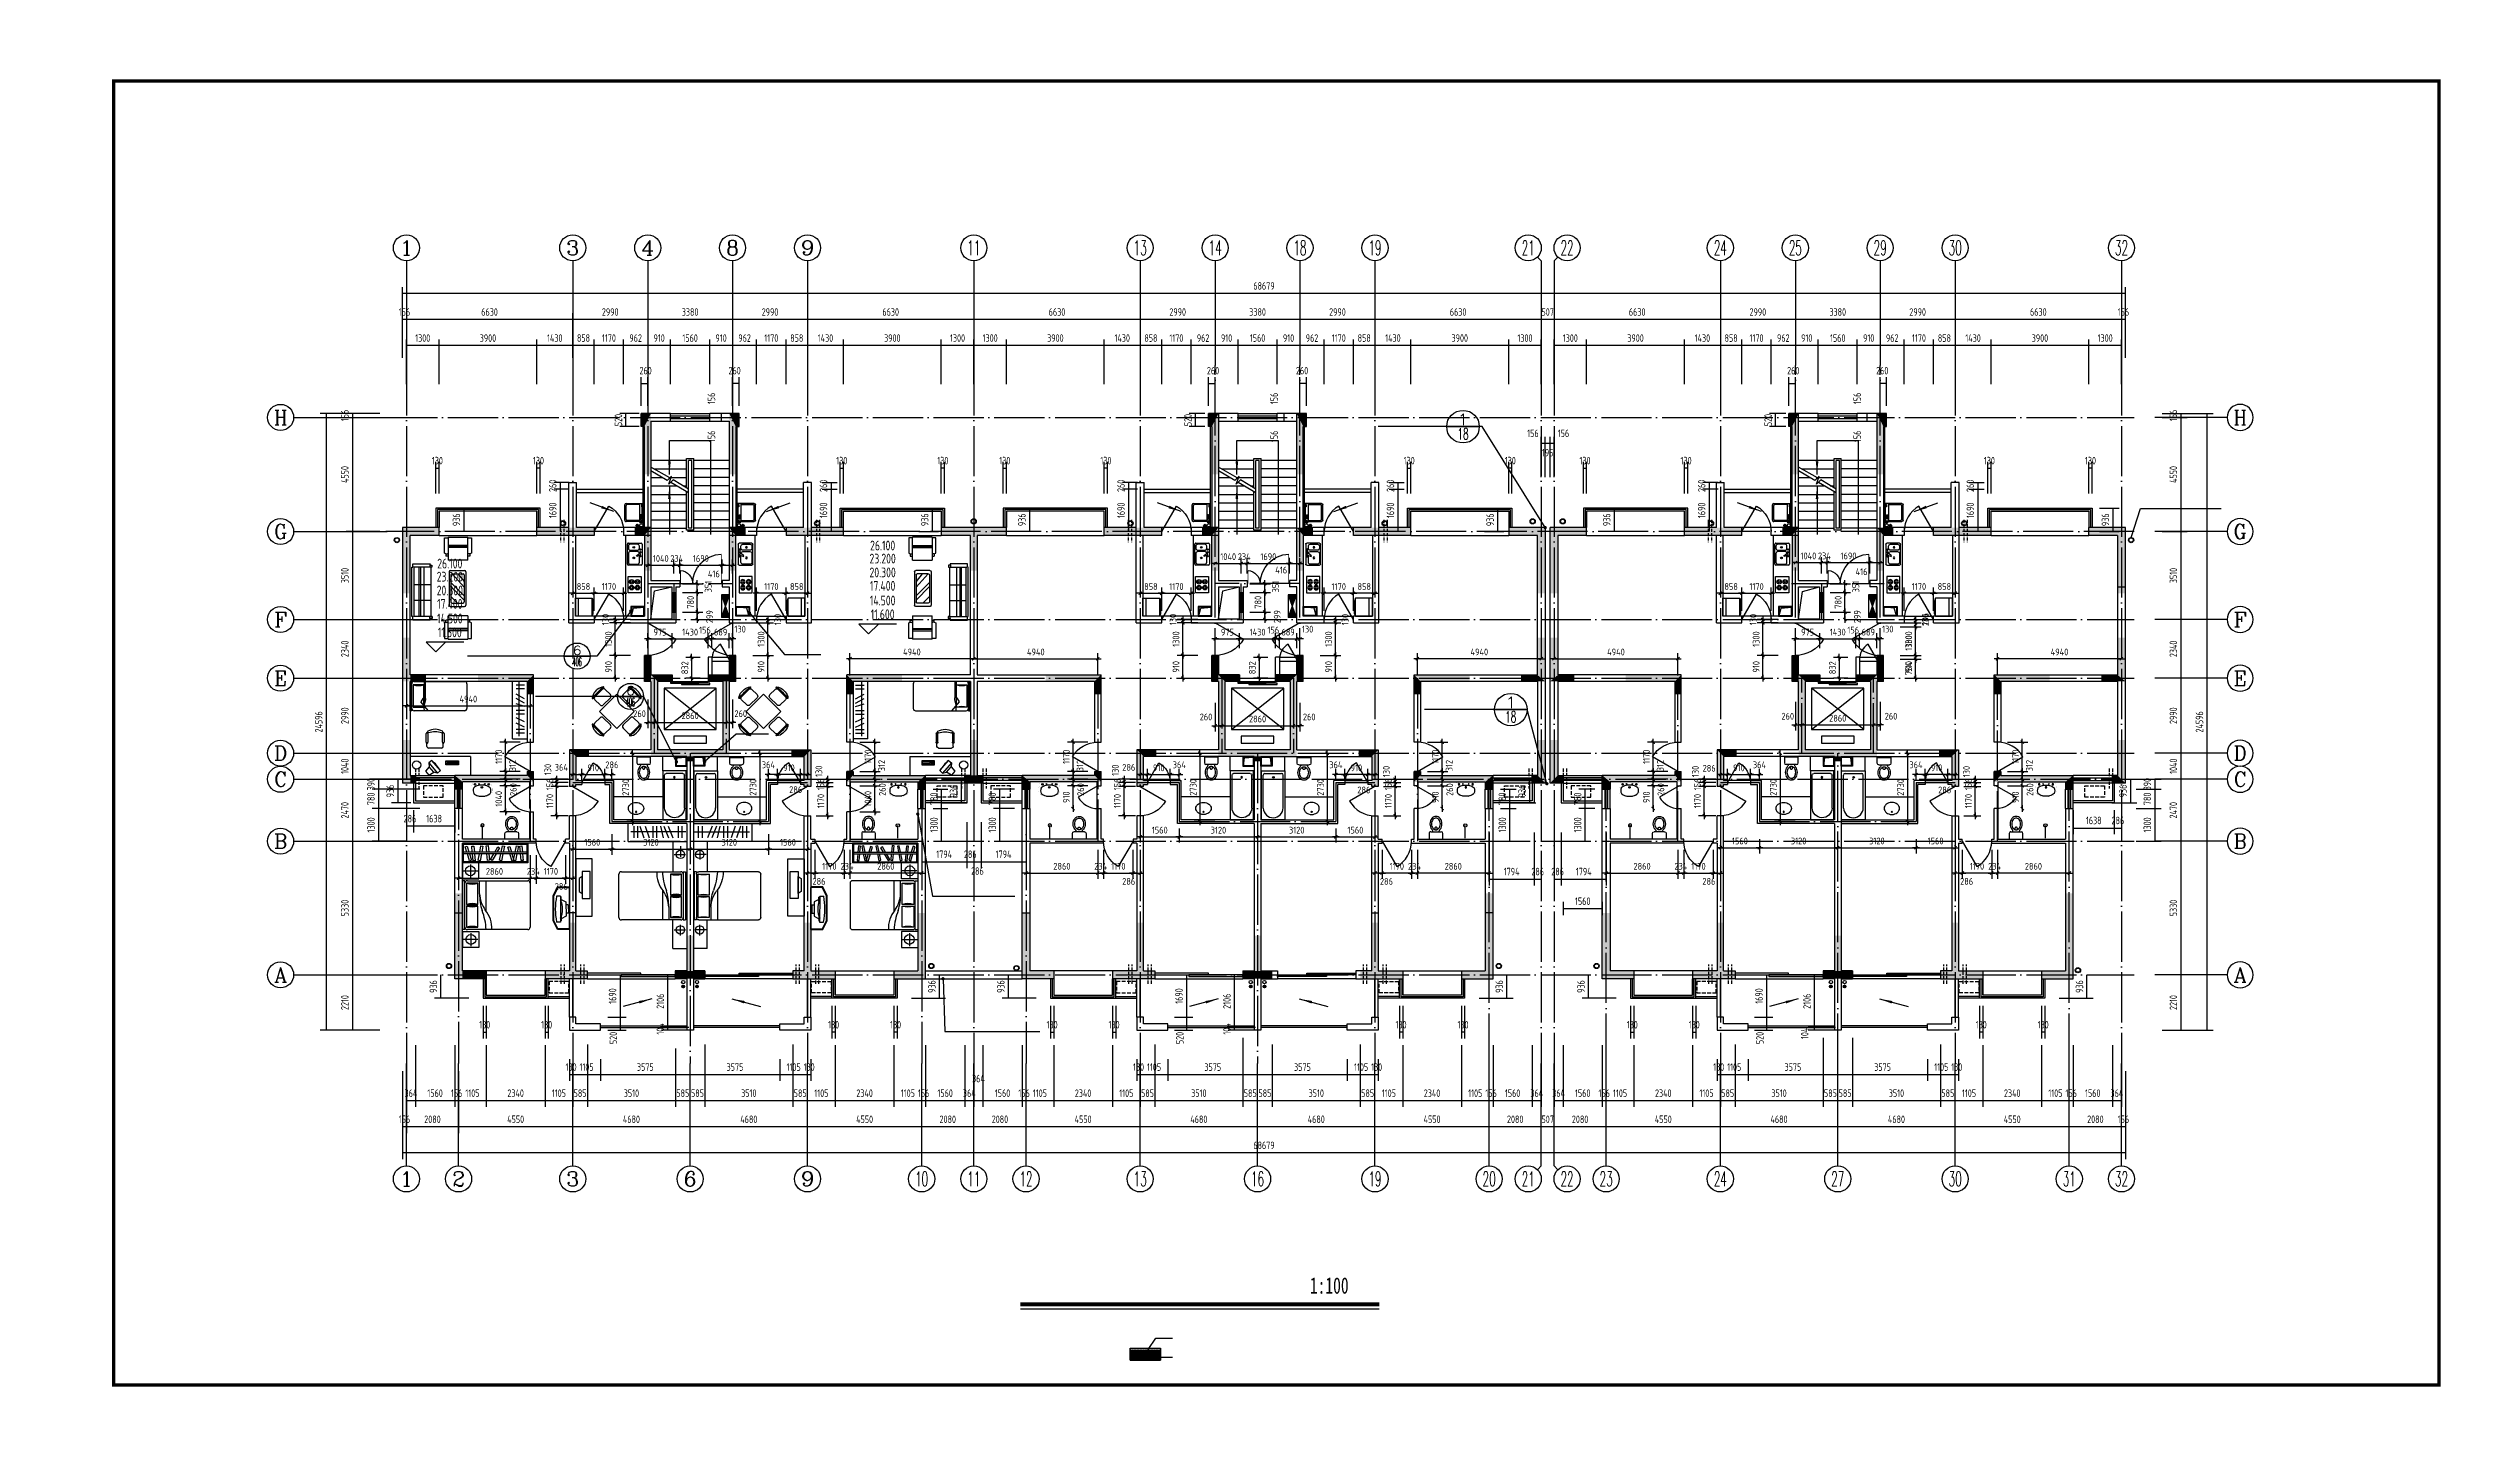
# Model space of a CAD drawing. Extents: x -726032 to 135930, y -151624 to 587044.
# Drawn here: x -629442 to -532852, y 532444 to 587044 of the extents above; entities that cross this region are included whole.
import ezdxf
from ezdxf.enums import TextEntityAlignment as Align

# ---------------------------------------------------------------- set-up
doc = ezdxf.new("R2010")
doc.units = 0
doc.header["$LTSCALE"] = 1000
doc.header["$MEASUREMENT"] = 0
doc.linetypes.add('DASH', pattern=[0.35, 0.25, -0.1])
doc.linetypes.add('DOTE', pattern=[2.42, 2, -0.2, 0.02, -0.2])
doc.layers.get('0').update_dxf_attribs({"linetype": 'CONTINUOUS'})
doc.layers.get('DEFPOINTS').update_dxf_attribs({"color": 1, "linetype": 'CONTINUOUS'})
for name, color, linetype in [('AXIS', 245, 'CONTINUOUS'), ('AXIS_TEXT', 7, 'CONTINUOUS'), ('COLUMN', 170, 'CONTINUOUS'), ('DOTE', 8, 'DOTE'), ('GROUND', 45, 'CONTINUOUS'), ('JIAJU', 252, 'CONTINUOUS'), ('LAYER1', 7, 'CONTINUOUS'), ('LVTRY', 6, 'CONTINUOUS'), ('PUB_DIM', 245, 'CONTINUOUS'), ('PUB_TEXT', 142, 'CONTINUOUS'), ('PUB_TITLE', 1, 'CONTINUOUS'), ('ROOF', 4, 'CONTINUOUS'), ('STAIR', 42, 'CONTINUOUS'), ('TOTHER', 7, 'CONTINUOUS'), ('WALL', 255, 'CONTINUOUS'), ('WINDOW', 155, 'CONTINUOUS'), ('WINDOW_TEXT', 7, 'CONTINUOUS'), ('家具', 252, 'CONTINUOUS'), ('引线', 213, 'CONTINUOUS'), ('看线', 86, 'CONTINUOUS'), ('空调', 245, 'CONTINUOUS'), ('雨水管', 20, 'CONTINUOUS')]:
    doc.layers.add(name, color=color, linetype=linetype)
doc.styles.add('-宋体', font='SimSun.ttf', dxfattribs={"width": 0.8})
doc.styles.add('ATT', font='TXT')
doc.styles.add('COMP', font='COMPLEX', dxfattribs={"bigfont": 'hztxt'})
doc.styles.add('COMPLEX', font='COMPLEX')
doc.styles.add('DIM_FONT', font='isocp.shx', dxfattribs={"width": 0.8})
doc.styles.add('SIMPLEX', font='SIMPLEX.SHX')
doc.dimstyles.new('AXIS', dxfattribs={"dimtxt": 300, "dimasz": 1, "dimexe": 250, "dimexo": 300, "dimgap": 150, "dimtad": 1, "dimdec": 0, "dimzin": 0, "dimdsep": 46, "dimtxsty": 'DIM_FONT', "dimcen": 0.09, "dimse1": 1, "dimse2": 1, "dimclrt": 142, "dimadec": 0, "dimazin": 0, "dimtfac": 1, "dimtdec": 0, "dimtix": 1, "dimtmove": 2, "dimatfit": 3, "dimfxl": 1, "dimtolj": 1, "dimtzin": 0, "dimarcsym": 0})
doc.dimstyles.new('DIMA', dxfattribs={"dimtxt": 300, "dimasz": 1, "dimexe": 250, "dimexo": 300, "dimgap": 150, "dimtad": 1, "dimdec": 0, "dimzin": 0, "dimdsep": 46, "dimtxsty": 'DIM_FONT', "dimcen": 0.09, "dimse1": 1, "dimclrt": 142, "dimadec": 0, "dimazin": 0, "dimtfac": 1, "dimtdec": 0, "dimtix": 1, "dimtmove": 2, "dimatfit": 3, "dimfxl": 1, "dimtolj": 1, "dimtzin": 0, "dimarcsym": 0})
doc.dimstyles.new('DIMB', dxfattribs={"dimtxt": 300, "dimasz": 1, "dimexe": 250, "dimexo": 300, "dimgap": 150, "dimtad": 1, "dimdec": 0, "dimzin": 0, "dimdsep": 46, "dimtxsty": 'DIM_FONT', "dimcen": 0.09, "dimse2": 1, "dimclrt": 142, "dimadec": 0, "dimazin": 0, "dimtfac": 1, "dimtdec": 0, "dimtix": 1, "dimtmove": 2, "dimatfit": 3, "dimfxl": 1, "dimtolj": 1, "dimtzin": 0, "dimarcsym": 0})
doc.dimstyles.new('DIMN', dxfattribs={"dimtxt": 300, "dimasz": 1, "dimexe": 250, "dimexo": 300, "dimgap": 150, "dimtad": 1, "dimdec": 0, "dimzin": 0, "dimdsep": 46, "dimtxsty": 'DIM_FONT', "dimcen": 0.09, "dimclrt": 142, "dimadec": 0, "dimazin": 0, "dimtfac": 1, "dimtdec": 0, "dimtix": 1, "dimtmove": 2, "dimatfit": 3, "dimfxl": 1, "dimtolj": 1, "dimtzin": 0, "dimarcsym": 0})

msp = doc.modelspace()

# ---------------------------------------------------------------- texts
at = {"layer": 'PUB_DIM', "style": 'DIM_FONT', "width": 0.8}
for s, p in [('26.100', (-596190, 567219.4)), ('23.200', (-613443.6, 565979.4)), ('26.100', (-613443.6, 566499.2)), ('20.300', (-596190, 566148.2)), ('23.200', (-596190, 566699.6)), ('20.300', (-613443.6, 565428.1)), ('17.400', (-613443.6, 564892.9)), ('14.500', (-596190, 565029.3)), ('17.400', (-596190, 565613.1)), ('14.500', (-613443.6, 564309.2)), ('11.600', (-596190, 564478)), ('11.600', (-613443.6, 563757.8))]:
    msp.add_text(s, height=390, dxfattribs=at).set_placement(p, align=Align.MIDDLE)
at = {"layer": 'PUB_TEXT', "style": '-宋体', "width": 0.7}
msp.add_text('1:100', height=650, dxfattribs=at).set_placement((-579161.2, 537385.6))
at = {"layer": '家具', "style": 'DIM_FONT', "oblique": -0.000023, "width": 0.8, "flags": 9}
for tag, s in [('XSIZE', '180'), ('YSIZE', '450')]:
    msp.add_attdef(tag, (-613372.1, 558611.9), s, height=0.65, rotation=89.999977, dxfattribs=at)
at = {"layer": '家具', "style": 'DIM_FONT', "text_generation_flag": 4, "width": 0.8, "flags": 9}
for tag, p, s, rotation, oblique in [('XSIZE', (-594355.7, 558611.9), '180', 90.000023, -180.000023), ('YSIZE', (-594355.7, 558611.9), '450', 90.000023, -180.000023), ('XSIZE', (-614344.4, 558144.6), '420', 40.585796, -180), ('YSIZE', (-614344.4, 558144.6), '420', 40.585796, -180)]:
    msp.add_attdef(tag, p, s, height=0.65, rotation=rotation, dxfattribs=dict(at, oblique=oblique))
at = {"layer": '家具', "style": 'DIM_FONT', "width": 0.8, "flags": 9}
for tag in ['XSIZE', 'YSIZE']:
    msp.add_attdef(tag, (-593383.3, 558144.6), '420', height=0.65, rotation=139.414204, dxfattribs=at)

# ---------------------------------------------------------------- blocks, each defined once
blk = doc.blocks.new('_DBLK')
blk.add_line((-0.5, 0), (0, -0.866))
blk.add_arc((-0.5, 0), 1, 300, 0)
at = {"layer": 'WINDOW_TEXT', "style": 'SIMPLEX', "flags": 9}
blk.add_attdef('A', text='', height=1, dxfattribs=at).set_placement((0, 1.5), align=Align.MIDDLE)
blk = doc.blocks.new('*D495')
at = {"layer": 'DEFPOINTS', "color": 0, "transparency": 16777216}
for p in [(-555465, 575193), (-555465, 573361), (-554295, 573361)]:
    blk.add_point(p, dxfattribs=at)
at = {"layer": 'PUB_DIM', "color": 0, "lineweight": -2, "transparency": 16777216}
for p, q in [((-555465, 573661), (-555465, 575443)), ((-554296, 575193), (-555464, 575193)), ((-554295, 573661), (-554295, 575443))]:
    blk.add_line(p, q, dxfattribs=at)
at = {"layer": 'PUB_DIM', "color": 0, "transparency": 16777216}
for points in [[(-555464, 575193), (-555464, 575193), (-555465, 575193)], [(-554296, 575193), (-554296, 575193), (-554295, 575193)]]:
    blk.add_solid(points, dxfattribs=at)
at = {"layer": 'PUB_DIM', "color": 142, "transparency": 16777216, "insert": (-554880, 575493), "char_height": 300, "attachment_point": 5, "style": 'DIM_FONT'}
blk.add_mtext('\\A1;1170', dxfattribs=at)
blk = doc.blocks.new('_DIMX')
blk.add_line((-150, 0), (150, 0))
at = {"const_width": 50}
blk.add_lwpolyline([(-70, -70), (70, 70)], dxfattribs=at)
blk = doc.blocks.new('*D496')
at = {"layer": 'DEFPOINTS', "color": 0, "transparency": 16777216}
for p in [(-554997, 555779), (-553437, 556039), (-553437, 555169)]:
    blk.add_point(p, dxfattribs=at)
at = {"layer": 'PUB_DIM', "color": 0, "lineweight": -2, "transparency": 16777216}
for p, q in [((-554997, 555509), (-554997, 554944)), ((-553437, 555769), (-553437, 554944)), ((-554996, 555169), (-553438, 555169))]:
    blk.add_line(p, q, dxfattribs=at)
at = {"layer": 'PUB_DIM', "color": 0, "lineweight": -2, "transparency": 16777216, "xscale": 0.9, "yscale": 0.9, "zscale": 0.9, "rotation": 180}
blk.add_blockref('_DIMX', (-554997, 555169), dxfattribs=at)
at = {"layer": 'PUB_DIM', "color": 0, "lineweight": -2, "transparency": 16777216, "xscale": 0.9, "yscale": 0.9, "zscale": 0.9}
blk.add_blockref('_DIMX', (-553437, 555169), dxfattribs=at)
at = {"layer": 'PUB_DIM', "color": 142, "transparency": 16777216, "insert": (-554217, 555439), "char_height": 270, "attachment_point": 5, "style": 'DIM_FONT'}
blk.add_mtext('\\A1;1560', dxfattribs=at)
blk = doc.blocks.new('*D3560')
at = {"layer": 'DEFPOINTS', "color": 0, "transparency": 16777216}
for p in [(-554542, 547040), (-553437, 547040), (-553437, 546120)]:
    blk.add_point(p, dxfattribs=at)
at = {"layer": 'PUB_DIM', "color": 0, "lineweight": -2, "transparency": 16777216}
for p, q in [((-554542, 546740), (-554542, 545870)), ((-554541, 546120), (-553438, 546120))]:
    blk.add_line(p, q, dxfattribs=at)
at = {"layer": 'PUB_DIM', "color": 0, "transparency": 16777216}
for points in [[(-554541, 546120), (-554541, 546120), (-554542, 546120)], [(-553438, 546120), (-553438, 546120), (-553437, 546120)]]:
    blk.add_solid(points, dxfattribs=at)
at = {"layer": 'PUB_DIM', "color": 142, "transparency": 16777216, "insert": (-553989, 546420), "char_height": 300, "attachment_point": 5, "style": 'DIM_FONT'}
blk.add_mtext('\\A1;1105', dxfattribs=at)
blk = doc.blocks.new('*D1728')
at = {"layer": 'DEFPOINTS', "color": 0, "transparency": 16777216}
for p in [(-555893, 564269), (-555017, 564269), (-555893, 563983)]:
    blk.add_point(p, dxfattribs=at)
at = {"layer": 'PUB_DIM', "color": 0, "lineweight": -2, "transparency": 16777216}
for p, q in [((-555623, 564269), (-554792, 564269)), ((-555017, 563984), (-555017, 564269))]:
    blk.add_line(p, q, dxfattribs=at)
at = {"layer": 'PUB_DIM', "color": 0, "lineweight": -2, "transparency": 16777216, "xscale": 0.9, "yscale": 0.9, "zscale": 0.9}
for p, rotation in [((-555017, 564269), 90), ((-555017, 563983), 270)]:
    blk.add_blockref('_DIMX', p, dxfattribs=dict(at, rotation=rotation))
at = {"layer": 'PUB_DIM', "color": 142, "transparency": 16777216, "insert": (-554626, 564269), "char_height": 270, "attachment_point": 5, "rotation": 90, "style": 'DIM_FONT'}
blk.add_mtext('\\A1;286', dxfattribs=at)
blk = doc.blocks.new('*D1729')
at = {"layer": 'DEFPOINTS', "color": 0, "transparency": 16777216}
for p in [(-555893, 564269), (-555893, 564139), (-555017, 564269)]:
    blk.add_point(p, dxfattribs=at)
at = {"layer": 'PUB_DIM', "color": 0, "lineweight": -2, "transparency": 16777216}
for p, q in [((-555623, 564269), (-554792, 564269)), ((-555017, 564270), (-555017, 564271)), ((-555017, 564139), (-555017, 564269)), ((-555017, 564139), (-555017, 564138))]:
    blk.add_line(p, q, dxfattribs=at)
at = {"layer": 'PUB_DIM', "color": 0, "lineweight": -2, "transparency": 16777216, "xscale": 0.9, "yscale": 0.9, "zscale": 0.9}
for p, rotation in [((-555017, 564269), 270), ((-555017, 564139), 90)]:
    blk.add_blockref('_DIMX', p, dxfattribs=dict(at, rotation=rotation))
at = {"layer": 'PUB_DIM', "color": 142, "transparency": 16777216, "insert": (-554626, 564269), "char_height": 270, "attachment_point": 5, "rotation": 90, "style": 'DIM_FONT'}
blk.add_mtext('\\A1;130', dxfattribs=at)
blk = doc.blocks.new('*D1730')
at = {"layer": 'DEFPOINTS', "color": 0, "transparency": 16777216}
for p in [(-554633, 558085), (-554633, 557574), (-553723, 557574)]:
    blk.add_point(p, dxfattribs=at)
at = {"layer": 'PUB_DIM', "color": 0, "lineweight": -2, "transparency": 16777216}
for p, q in [((-554633, 557844), (-554633, 558310)), ((-553724, 558085), (-554632, 558085))]:
    blk.add_line(p, q, dxfattribs=at)
at = {"layer": 'PUB_DIM', "color": 0, "lineweight": -2, "transparency": 16777216, "xscale": 0.9, "yscale": 0.9, "zscale": 0.9, "rotation": 180}
blk.add_blockref('_DIMX', (-554633, 558085), dxfattribs=at)
at = {"layer": 'PUB_DIM', "color": 0, "lineweight": -2, "transparency": 16777216, "xscale": 0.9, "yscale": 0.9, "zscale": 0.9}
blk.add_blockref('_DIMX', (-553723, 558085), dxfattribs=at)
at = {"layer": 'PUB_DIM', "color": 142, "transparency": 16777216, "insert": (-554178, 558355), "char_height": 270, "attachment_point": 5, "style": 'DIM_FONT'}
blk.add_mtext('\\A1;910', dxfattribs=at)
blk = doc.blocks.new('*D1731')
at = {"layer": 'DEFPOINTS', "color": 0, "transparency": 16777216}
for p in [(-554997, 558085), (-554997, 557574), (-554633, 557574)]:
    blk.add_point(p, dxfattribs=at)
at = {"layer": 'PUB_DIM', "color": 0, "lineweight": -2, "transparency": 16777216}
for p, q in [((-554997, 557844), (-554997, 558310)), ((-554634, 558085), (-554996, 558085))]:
    blk.add_line(p, q, dxfattribs=at)
at = {"layer": 'PUB_DIM', "color": 0, "lineweight": -2, "transparency": 16777216, "xscale": 0.9, "yscale": 0.9, "zscale": 0.9, "rotation": 180}
blk.add_blockref('_DIMX', (-554997, 558085), dxfattribs=at)
at = {"layer": 'PUB_DIM', "color": 0, "lineweight": -2, "transparency": 16777216, "xscale": 0.9, "yscale": 0.9, "zscale": 0.9}
blk.add_blockref('_DIMX', (-554633, 558085), dxfattribs=at)
at = {"layer": 'PUB_DIM', "color": 142, "transparency": 16777216, "insert": (-554997, 558475), "char_height": 270, "attachment_point": 5, "style": 'DIM_FONT'}
blk.add_mtext('\\A1;364', dxfattribs=at)
blk = doc.blocks.new('*D1732')
at = {"layer": 'DEFPOINTS', "color": 0, "transparency": 16777216}
for p in [(-555465, 565315), (-555465, 564346), (-554295, 564346)]:
    blk.add_point(p, dxfattribs=at)
at = {"layer": 'PUB_DIM', "color": 0, "lineweight": -2, "transparency": 16777216}
for p, q in [((-555465, 564616), (-555465, 565540)), ((-554296, 565315), (-555464, 565315))]:
    blk.add_line(p, q, dxfattribs=at)
at = {"layer": 'PUB_DIM', "color": 0, "lineweight": -2, "transparency": 16777216, "xscale": 0.9, "yscale": 0.9, "zscale": 0.9, "rotation": 180}
blk.add_blockref('_DIMX', (-555465, 565315), dxfattribs=at)
at = {"layer": 'PUB_DIM', "color": 0, "lineweight": -2, "transparency": 16777216, "xscale": 0.9, "yscale": 0.9, "zscale": 0.9}
blk.add_blockref('_DIMX', (-554295, 565315), dxfattribs=at)
at = {"layer": 'PUB_DIM', "color": 142, "transparency": 16777216, "insert": (-554880, 565585), "char_height": 270, "attachment_point": 5, "style": 'DIM_FONT'}
blk.add_mtext('\\A1;1170', dxfattribs=at)
blk = doc.blocks.new('*D1733')
at = {"layer": 'DEFPOINTS', "color": 0, "transparency": 16777216}
for p in [(-558117, 547040), (-554542, 547040), (-554542, 546120)]:
    blk.add_point(p, dxfattribs=at)
at = {"layer": 'PUB_DIM', "color": 0, "lineweight": -2, "transparency": 16777216}
for p, q in [((-554542, 546740), (-554542, 545870)), ((-558116, 546120), (-554543, 546120))]:
    blk.add_line(p, q, dxfattribs=at)
at = {"layer": 'PUB_DIM', "color": 0, "transparency": 16777216}
for points in [[(-558116, 546120), (-558116, 546120), (-558117, 546120)], [(-554543, 546120), (-554543, 546120), (-554542, 546120)]]:
    blk.add_solid(points, dxfattribs=at)
at = {"layer": 'PUB_DIM', "color": 142, "transparency": 16777216, "insert": (-556329, 546420), "char_height": 300, "attachment_point": 5, "style": 'DIM_FONT'}
blk.add_mtext('\\A1;3575', dxfattribs=at)
blk = doc.blocks.new('*D497')
at = {"layer": 'DEFPOINTS', "color": 0, "transparency": 16777216}
for p in [(-557532, 547883), (-554022, 547623), (-557532, 545080)]:
    blk.add_point(p, dxfattribs=at)
at = {"layer": 'PUB_DIM', "color": 0, "lineweight": -2, "transparency": 16777216}
for p, q in [((-557532, 547583), (-557532, 544830)), ((-554022, 547323), (-554022, 544830)), ((-554023, 545080), (-557531, 545080))]:
    blk.add_line(p, q, dxfattribs=at)
at = {"layer": 'PUB_DIM', "color": 0, "transparency": 16777216}
for points in [[(-557531, 545080), (-557531, 545080), (-557532, 545080)], [(-554023, 545080), (-554023, 545080), (-554022, 545080)]]:
    blk.add_solid(points, dxfattribs=at)
at = {"layer": 'PUB_DIM', "color": 142, "transparency": 16777216, "insert": (-555777, 545380), "char_height": 300, "attachment_point": 5, "style": 'DIM_FONT'}
blk.add_mtext('\\A1;3510', dxfattribs=at)
blk = doc.blocks.new('*D3168')
at = {"layer": 'AXIS', "color": 0, "lineweight": -2, "transparency": 16777216}
blk.add_line((-553438, 544040), (-558116, 544040), dxfattribs=at)
at = {"layer": 'AXIS', "color": 0, "transparency": 16777216}
for points in [[(-558116, 544040), (-558116, 544040), (-558117, 544040)], [(-553438, 544040), (-553438, 544040), (-553437, 544040)]]:
    blk.add_solid(points, dxfattribs=at)
at = {"layer": 'DEFPOINTS', "color": 0, "transparency": 16777216}
for p in [(-558117, 546557), (-553437, 546557), (-558117, 544040)]:
    blk.add_point(p, dxfattribs=at)
at = {"layer": 'AXIS', "color": 142, "transparency": 16777216, "insert": (-555777, 544340), "char_height": 300, "attachment_point": 5, "style": 'DIM_FONT'}
blk.add_mtext('\\A1;4680', dxfattribs=at)
blk = doc.blocks.new('*D3169')
at = {"layer": 'AXIS', "color": 0, "lineweight": -2, "transparency": 16777216}
blk.add_line((-553438, 576233), (-556426, 576233), dxfattribs=at)
at = {"layer": 'AXIS', "color": 0, "transparency": 16777216}
for points in [[(-556426, 576233), (-556426, 576233), (-556427, 576233)], [(-553438, 576233), (-553438, 576233), (-553437, 576233)]]:
    blk.add_solid(points, dxfattribs=at)
at = {"layer": 'DEFPOINTS', "color": 0, "transparency": 16777216}
for p in [(-556427, 576233), (-556427, 574401), (-553437, 574401)]:
    blk.add_point(p, dxfattribs=at)
at = {"layer": 'AXIS', "color": 142, "transparency": 16777216, "insert": (-554932, 576533), "char_height": 300, "attachment_point": 5, "style": 'DIM_FONT'}
blk.add_mtext('\\A1;2990', dxfattribs=at)
blk = doc.blocks.new('*D506')
at = {"layer": 'AXIS', "color": 0, "lineweight": -2, "transparency": 16777216}
for p, q in [((-615330, 574701), (-615330, 577523)), ((-546652, 577273), (-615329, 577273)), ((-546651, 574701), (-546651, 577523))]:
    blk.add_line(p, q, dxfattribs=at)
at = {"layer": 'AXIS', "color": 0, "transparency": 16777216}
for points in [[(-615329, 577273), (-615329, 577273), (-615330, 577273)], [(-546652, 577273), (-546652, 577273), (-546651, 577273)]]:
    blk.add_solid(points, dxfattribs=at)
at = {"layer": 'DEFPOINTS', "color": 0, "transparency": 16777216}
for p in [(-615330, 577273), (-615330, 574401), (-546651, 574401)]:
    blk.add_point(p, dxfattribs=at)
at = {"layer": 'AXIS', "color": 142, "transparency": 16777216, "insert": (-580990, 577573), "char_height": 300, "attachment_point": 5, "style": 'DIM_FONT'}
blk.add_mtext('\\A1;68679', dxfattribs=at)
blk = doc.blocks.new('*D507')
at = {"layer": 'AXIS', "color": 0, "lineweight": -2, "transparency": 16777216}
for p, q in [((-615330, 546257), (-615330, 542750)), ((-546651, 546257), (-546651, 542750)), ((-546652, 543000), (-615329, 543000))]:
    blk.add_line(p, q, dxfattribs=at)
at = {"layer": 'AXIS', "color": 0, "transparency": 16777216}
for points in [[(-615329, 543000), (-615329, 543000), (-615330, 543000)], [(-546652, 543000), (-546652, 543000), (-546651, 543000)]]:
    blk.add_solid(points, dxfattribs=at)
at = {"layer": 'DEFPOINTS', "color": 0, "transparency": 16777216}
for p in [(-615330, 546557), (-546651, 546557), (-615330, 543000)]:
    blk.add_point(p, dxfattribs=at)
at = {"layer": 'AXIS', "color": 142, "transparency": 16777216, "insert": (-580990, 543300), "char_height": 300, "attachment_point": 5, "style": 'DIM_FONT'}
blk.add_mtext('\\A1;68679', dxfattribs=at)
blk = doc.blocks.new('*D518')
at = {"layer": 'DEFPOINTS', "color": 0, "transparency": 16777216}
for p in [(-566372, 549163), (-566242, 549163), (-566242, 547809)]:
    blk.add_point(p, dxfattribs=at)
at = {"layer": 'PUB_DIM', "color": 0, "lineweight": -2, "transparency": 16777216}
for p, q in [((-566372, 548863), (-566372, 547559)), ((-566242, 548863), (-566242, 547559)), ((-566373, 547809), (-566374, 547809)), ((-566372, 547809), (-566242, 547809)), ((-566241, 547809), (-566240, 547809))]:
    blk.add_line(p, q, dxfattribs=at)
at = {"layer": 'PUB_DIM', "color": 0, "transparency": 16777216}
for points in [[(-566373, 547809), (-566373, 547809), (-566372, 547809)], [(-566241, 547809), (-566241, 547809), (-566242, 547809)]]:
    blk.add_solid(points, dxfattribs=at)
at = {"layer": 'PUB_DIM', "color": 142, "transparency": 16777216, "insert": (-566307, 548109), "char_height": 300, "attachment_point": 5, "style": 'DIM_FONT'}
blk.add_mtext('\\A1;130', dxfattribs=at)
blk = doc.blocks.new('*D3563')
at = {"layer": 'DEFPOINTS', "color": 0, "transparency": 16777216}
for p in [(-568052, 550099), (-566644, 550099), (-566644, 549163)]:
    blk.add_point(p, dxfattribs=at)
at = {"layer": 'PUB_DIM', "color": 0, "lineweight": -2, "transparency": 16777216}
for p, q in [((-568052, 549164), (-568052, 550098)), ((-566944, 549163), (-568302, 549163))]:
    blk.add_line(p, q, dxfattribs=at)
at = {"layer": 'PUB_DIM', "color": 0, "transparency": 16777216}
for points in [[(-568052, 550098), (-568051, 550098), (-568052, 550099)], [(-568052, 549164), (-568051, 549164), (-568052, 549163)]]:
    blk.add_solid(points, dxfattribs=at)
at = {"layer": 'PUB_DIM', "color": 142, "transparency": 16777216, "insert": (-568352, 549631), "char_height": 300, "attachment_point": 5, "rotation": 90, "style": 'DIM_FONT'}
blk.add_mtext('\\A1;936', dxfattribs=at)
blk = doc.blocks.new('*D519')
at = {"layer": 'DEFPOINTS', "color": 0, "transparency": 16777216}
for p in [(-563902, 549163), (-563772, 549163), (-563772, 547809)]:
    blk.add_point(p, dxfattribs=at)
at = {"layer": 'PUB_DIM', "color": 0, "lineweight": -2, "transparency": 16777216}
for p, q in [((-563902, 548863), (-563902, 547559)), ((-563772, 548863), (-563772, 547559)), ((-563903, 547809), (-563904, 547809)), ((-563902, 547809), (-563772, 547809)), ((-563771, 547809), (-563770, 547809))]:
    blk.add_line(p, q, dxfattribs=at)
at = {"layer": 'PUB_DIM', "color": 0, "transparency": 16777216}
for points in [[(-563903, 547809), (-563903, 547809), (-563902, 547809)], [(-563771, 547809), (-563771, 547809), (-563772, 547809)]]:
    blk.add_solid(points, dxfattribs=at)
at = {"layer": 'PUB_DIM', "color": 142, "transparency": 16777216, "insert": (-563837, 548109), "char_height": 300, "attachment_point": 5, "style": 'DIM_FONT'}
blk.add_mtext('\\A1;130', dxfattribs=at)
blk = doc.blocks.new('*D520')
at = {"layer": 'DEFPOINTS', "color": 0, "transparency": 16777216}
for p in [(-573119, 549163), (-572989, 549163), (-573119, 547809)]:
    blk.add_point(p, dxfattribs=at)
at = {"layer": 'PUB_DIM', "color": 0, "lineweight": -2, "transparency": 16777216}
for p, q in [((-573119, 548863), (-573119, 547559)), ((-572989, 548863), (-572989, 547559)), ((-573120, 547809), (-573121, 547809)), ((-572989, 547809), (-573119, 547809)), ((-572988, 547809), (-572987, 547809))]:
    blk.add_line(p, q, dxfattribs=at)
at = {"layer": 'PUB_DIM', "color": 0, "transparency": 16777216}
for points in [[(-573120, 547809), (-573120, 547809), (-573119, 547809)], [(-572988, 547809), (-572988, 547809), (-572989, 547809)]]:
    blk.add_solid(points, dxfattribs=at)
at = {"layer": 'PUB_DIM', "color": 142, "transparency": 16777216, "insert": (-573054, 548109), "char_height": 300, "attachment_point": 5, "style": 'DIM_FONT'}
blk.add_mtext('\\A1;130', dxfattribs=at)
blk = doc.blocks.new('*D521')
at = {"layer": 'DEFPOINTS', "color": 0, "transparency": 16777216}
for p in [(-575589, 549163), (-575459, 549163), (-575589, 547809)]:
    blk.add_point(p, dxfattribs=at)
at = {"layer": 'PUB_DIM', "color": 0, "lineweight": -2, "transparency": 16777216}
for p, q in [((-575589, 548863), (-575589, 547559)), ((-575459, 548863), (-575459, 547559)), ((-575590, 547809), (-575591, 547809)), ((-575459, 547809), (-575589, 547809)), ((-575458, 547809), (-575457, 547809))]:
    blk.add_line(p, q, dxfattribs=at)
at = {"layer": 'PUB_DIM', "color": 0, "transparency": 16777216}
for points in [[(-575590, 547809), (-575590, 547809), (-575589, 547809)], [(-575458, 547809), (-575458, 547809), (-575459, 547809)]]:
    blk.add_solid(points, dxfattribs=at)
at = {"layer": 'PUB_DIM', "color": 142, "transparency": 16777216, "insert": (-575524, 548109), "char_height": 300, "attachment_point": 5, "style": 'DIM_FONT'}
blk.add_mtext('\\A1;130', dxfattribs=at)
blk = doc.blocks.new('*D3564')
at = {"layer": 'DEFPOINTS', "color": 0, "transparency": 16777216}
for p in [(-572716, 550099), (-571309, 550099), (-572716, 549163)]:
    blk.add_point(p, dxfattribs=at)
at = {"layer": 'PUB_DIM', "color": 0, "lineweight": -2, "transparency": 16777216}
for p, q in [((-571309, 549164), (-571309, 550098)), ((-572416, 549163), (-571059, 549163))]:
    blk.add_line(p, q, dxfattribs=at)
at = {"layer": 'PUB_DIM', "color": 0, "transparency": 16777216}
for points in [[(-571309, 550098), (-571309, 550098), (-571309, 550099)], [(-571309, 549164), (-571309, 549164), (-571309, 549163)]]:
    blk.add_solid(points, dxfattribs=at)
at = {"layer": 'PUB_DIM', "color": 142, "transparency": 16777216, "insert": (-571609, 549631), "char_height": 300, "attachment_point": 5, "rotation": 90, "style": 'DIM_FONT'}
blk.add_mtext('\\A1;936', dxfattribs=at)
blk = doc.blocks.new('*D522')
at = {"layer": 'DEFPOINTS', "color": 0, "transparency": 16777216}
for p in [(-587029, 549163), (-586899, 549163), (-586899, 547809)]:
    blk.add_point(p, dxfattribs=at)
at = {"layer": 'PUB_DIM', "color": 0, "lineweight": -2, "transparency": 16777216}
for p, q in [((-587029, 548863), (-587029, 547559)), ((-586899, 548863), (-586899, 547559)), ((-587030, 547809), (-587031, 547809)), ((-587029, 547809), (-586899, 547809)), ((-586898, 547809), (-586897, 547809))]:
    blk.add_line(p, q, dxfattribs=at)
at = {"layer": 'PUB_DIM', "color": 0, "transparency": 16777216}
for points in [[(-587030, 547809), (-587030, 547809), (-587029, 547809)], [(-586898, 547809), (-586898, 547809), (-586899, 547809)]]:
    blk.add_solid(points, dxfattribs=at)
at = {"layer": 'PUB_DIM', "color": 142, "transparency": 16777216, "insert": (-586964, 548109), "char_height": 300, "attachment_point": 5, "style": 'DIM_FONT'}
blk.add_mtext('\\A1;130', dxfattribs=at)
blk = doc.blocks.new('*D523')
at = {"layer": 'DEFPOINTS', "color": 0, "transparency": 16777216}
for p in [(-589499, 549163), (-589369, 549163), (-589369, 547809)]:
    blk.add_point(p, dxfattribs=at)
at = {"layer": 'PUB_DIM', "color": 0, "lineweight": -2, "transparency": 16777216}
for p, q in [((-589499, 548863), (-589499, 547559)), ((-589369, 548863), (-589369, 547559)), ((-589500, 547809), (-589501, 547809)), ((-589499, 547809), (-589369, 547809)), ((-589368, 547809), (-589367, 547809))]:
    blk.add_line(p, q, dxfattribs=at)
at = {"layer": 'PUB_DIM', "color": 0, "transparency": 16777216}
for points in [[(-589500, 547809), (-589500, 547809), (-589499, 547809)], [(-589368, 547809), (-589368, 547809), (-589369, 547809)]]:
    blk.add_solid(points, dxfattribs=at)
at = {"layer": 'PUB_DIM', "color": 142, "transparency": 16777216, "insert": (-589434, 548109), "char_height": 300, "attachment_point": 5, "style": 'DIM_FONT'}
blk.add_mtext('\\A1;130', dxfattribs=at)
blk = doc.blocks.new('*D3565')
at = {"layer": 'DEFPOINTS', "color": 0, "transparency": 16777216}
for p in [(-591179, 550099), (-589771, 550099), (-589771, 549163)]:
    blk.add_point(p, dxfattribs=at)
at = {"layer": 'PUB_DIM', "color": 0, "lineweight": -2, "transparency": 16777216}
for p, q in [((-591179, 549164), (-591179, 550098)), ((-590071, 549163), (-591429, 549163))]:
    blk.add_line(p, q, dxfattribs=at)
at = {"layer": 'PUB_DIM', "color": 0, "transparency": 16777216}
for points in [[(-591179, 550098), (-591178, 550098), (-591179, 550099)], [(-591179, 549164), (-591178, 549164), (-591179, 549163)]]:
    blk.add_solid(points, dxfattribs=at)
at = {"layer": 'PUB_DIM', "color": 142, "transparency": 16777216, "insert": (-591479, 549631), "char_height": 300, "attachment_point": 5, "rotation": 90, "style": 'DIM_FONT'}
blk.add_mtext('\\A1;936', dxfattribs=at)
blk = doc.blocks.new('*D524')
at = {"layer": 'DEFPOINTS', "color": 0, "transparency": 16777216}
for p in [(-595739, 549163), (-595609, 549163), (-595739, 547809)]:
    blk.add_point(p, dxfattribs=at)
at = {"layer": 'PUB_DIM', "color": 0, "lineweight": -2, "transparency": 16777216}
for p, q in [((-595739, 548863), (-595739, 547559)), ((-595609, 548863), (-595609, 547559)), ((-595740, 547809), (-595741, 547809)), ((-595609, 547809), (-595739, 547809)), ((-595608, 547809), (-595607, 547809))]:
    blk.add_line(p, q, dxfattribs=at)
at = {"layer": 'PUB_DIM', "color": 0, "transparency": 16777216}
for points in [[(-595740, 547809), (-595740, 547809), (-595739, 547809)], [(-595608, 547809), (-595608, 547809), (-595609, 547809)]]:
    blk.add_solid(points, dxfattribs=at)
at = {"layer": 'PUB_DIM', "color": 142, "transparency": 16777216, "insert": (-595674, 548109), "char_height": 300, "attachment_point": 5, "style": 'DIM_FONT'}
blk.add_mtext('\\A1;130', dxfattribs=at)
blk = doc.blocks.new('*D525')
at = {"layer": 'DEFPOINTS', "color": 0, "transparency": 16777216}
for p in [(-598209, 549163), (-598079, 549163), (-598209, 547809)]:
    blk.add_point(p, dxfattribs=at)
at = {"layer": 'PUB_DIM', "color": 0, "lineweight": -2, "transparency": 16777216}
for p, q in [((-598209, 548863), (-598209, 547559)), ((-598079, 548863), (-598079, 547559)), ((-598210, 547809), (-598211, 547809)), ((-598079, 547809), (-598209, 547809)), ((-598078, 547809), (-598077, 547809))]:
    blk.add_line(p, q, dxfattribs=at)
at = {"layer": 'PUB_DIM', "color": 0, "transparency": 16777216}
for points in [[(-598210, 547809), (-598210, 547809), (-598209, 547809)], [(-598078, 547809), (-598078, 547809), (-598079, 547809)]]:
    blk.add_solid(points, dxfattribs=at)
at = {"layer": 'PUB_DIM', "color": 142, "transparency": 16777216, "insert": (-598144, 548109), "char_height": 300, "attachment_point": 5, "style": 'DIM_FONT'}
blk.add_mtext('\\A1;130', dxfattribs=at)
blk = doc.blocks.new('*D3566')
at = {"layer": 'DEFPOINTS', "color": 0, "transparency": 16777216}
for p in [(-595336, 550099), (-593929, 550099), (-595336, 549163)]:
    blk.add_point(p, dxfattribs=at)
at = {"layer": 'PUB_DIM', "color": 0, "lineweight": -2, "transparency": 16777216}
for p, q in [((-593929, 549164), (-593929, 550098)), ((-595036, 549163), (-593679, 549163))]:
    blk.add_line(p, q, dxfattribs=at)
at = {"layer": 'PUB_DIM', "color": 0, "transparency": 16777216}
for points in [[(-593929, 550098), (-593929, 550098), (-593929, 550099)], [(-593929, 549164), (-593929, 549164), (-593929, 549163)]]:
    blk.add_solid(points, dxfattribs=at)
at = {"layer": 'PUB_DIM', "color": 142, "transparency": 16777216, "insert": (-594229, 549631), "char_height": 300, "attachment_point": 5, "rotation": 90, "style": 'DIM_FONT'}
blk.add_mtext('\\A1;936', dxfattribs=at)
blk = doc.blocks.new('*D526')
at = {"layer": 'DEFPOINTS', "color": 0, "transparency": 16777216}
for p in [(-612119, 549163), (-611989, 549163), (-611989, 547809)]:
    blk.add_point(p, dxfattribs=at)
at = {"layer": 'PUB_DIM', "color": 0, "lineweight": -2, "transparency": 16777216}
for p, q in [((-612119, 548863), (-612119, 547559)), ((-611989, 548863), (-611989, 547559)), ((-612120, 547809), (-612121, 547809)), ((-612119, 547809), (-611989, 547809)), ((-611988, 547809), (-611987, 547809))]:
    blk.add_line(p, q, dxfattribs=at)
at = {"layer": 'PUB_DIM', "color": 0, "transparency": 16777216}
for points in [[(-612120, 547809), (-612120, 547809), (-612119, 547809)], [(-611988, 547809), (-611988, 547809), (-611989, 547809)]]:
    blk.add_solid(points, dxfattribs=at)
at = {"layer": 'PUB_DIM', "color": 142, "transparency": 16777216, "insert": (-612054, 548109), "char_height": 300, "attachment_point": 5, "style": 'DIM_FONT'}
blk.add_mtext('\\A1;130', dxfattribs=at)
blk = doc.blocks.new('*D527')
at = {"layer": 'DEFPOINTS', "color": 0, "transparency": 16777216}
for p in [(-609649, 549163), (-609519, 549163), (-609519, 547809)]:
    blk.add_point(p, dxfattribs=at)
at = {"layer": 'PUB_DIM', "color": 0, "lineweight": -2, "transparency": 16777216}
for p, q in [((-609649, 548863), (-609649, 547559)), ((-609519, 548863), (-609519, 547559)), ((-609650, 547809), (-609651, 547809)), ((-609649, 547809), (-609519, 547809)), ((-609518, 547809), (-609517, 547809))]:
    blk.add_line(p, q, dxfattribs=at)
at = {"layer": 'PUB_DIM', "color": 0, "transparency": 16777216}
for points in [[(-609650, 547809), (-609650, 547809), (-609649, 547809)], [(-609518, 547809), (-609518, 547809), (-609519, 547809)]]:
    blk.add_solid(points, dxfattribs=at)
at = {"layer": 'PUB_DIM', "color": 142, "transparency": 16777216, "insert": (-609584, 548109), "char_height": 300, "attachment_point": 5, "style": 'DIM_FONT'}
blk.add_mtext('\\A1;130', dxfattribs=at)
blk = doc.blocks.new('*D3567')
at = {"layer": 'DEFPOINTS', "color": 0, "transparency": 16777216}
for p in [(-613799, 550099), (-612391, 550099), (-612391, 549163)]:
    blk.add_point(p, dxfattribs=at)
at = {"layer": 'PUB_DIM', "color": 0, "lineweight": -2, "transparency": 16777216}
for p, q in [((-613799, 549164), (-613799, 550098)), ((-612691, 549163), (-614049, 549163))]:
    blk.add_line(p, q, dxfattribs=at)
at = {"layer": 'PUB_DIM', "color": 0, "transparency": 16777216}
for points in [[(-613799, 550098), (-613798, 550098), (-613799, 550099)], [(-613799, 549164), (-613798, 549164), (-613799, 549163)]]:
    blk.add_solid(points, dxfattribs=at)
at = {"layer": 'PUB_DIM', "color": 142, "transparency": 16777216, "insert": (-614099, 549631), "char_height": 300, "attachment_point": 5, "rotation": 90, "style": 'DIM_FONT'}
blk.add_mtext('\\A1;936', dxfattribs=at)
blk = doc.blocks.new('*D528')
at = {"layer": 'AXIS', "color": 0, "lineweight": -2, "transparency": 16777216}
for p, q in [((-616239, 572485), (-618618, 572485)), ((-618368, 572484), (-618368, 547890)), ((-616239, 547889), (-618618, 547889))]:
    blk.add_line(p, q, dxfattribs=at)
at = {"layer": 'AXIS', "color": 0, "transparency": 16777216}
for points in [[(-618368, 572484), (-618368, 572484), (-618368, 572485)], [(-618368, 547890), (-618368, 547890), (-618368, 547889)]]:
    blk.add_solid(points, dxfattribs=at)
at = {"layer": 'DEFPOINTS', "color": 0, "transparency": 16777216}
for p in [(-615939, 572485), (-618368, 547889), (-615939, 547889)]:
    blk.add_point(p, dxfattribs=at)
at = {"layer": 'AXIS', "color": 142, "transparency": 16777216, "insert": (-618668, 560187), "char_height": 300, "attachment_point": 5, "rotation": 90, "style": 'DIM_FONT'}
blk.add_mtext('\\A1;24596', dxfattribs=at)
blk = doc.blocks.new('*D3182')
at = {"layer": 'AXIS', "color": 0, "lineweight": -2, "transparency": 16777216}
blk.add_line((-617328, 550098), (-617328, 547890), dxfattribs=at)
at = {"layer": 'AXIS', "color": 0, "transparency": 16777216}
for points in [[(-617328, 550098), (-617328, 550098), (-617328, 550099)], [(-617328, 547890), (-617328, 547890), (-617328, 547889)]]:
    blk.add_solid(points, dxfattribs=at)
at = {"layer": 'DEFPOINTS', "color": 0, "transparency": 16777216}
for p in [(-615939, 550099), (-617328, 547889), (-615939, 547889)]:
    blk.add_point(p, dxfattribs=at)
at = {"layer": 'AXIS', "color": 142, "transparency": 16777216, "insert": (-617628, 548994), "char_height": 300, "attachment_point": 5, "rotation": 90, "style": 'DIM_FONT'}
blk.add_mtext('\\A1;2210', dxfattribs=at)
blk = doc.blocks.new('*D3568')
at = {"layer": 'DEFPOINTS', "color": 0, "transparency": 16777216}
for p in [(-607439, 547040), (-603864, 547040), (-603864, 546120)]:
    blk.add_point(p, dxfattribs=at)
at = {"layer": 'PUB_DIM', "color": 0, "lineweight": -2, "transparency": 16777216}
for p, q in [((-607439, 546740), (-607439, 545870)), ((-607438, 546120), (-603865, 546120))]:
    blk.add_line(p, q, dxfattribs=at)
at = {"layer": 'PUB_DIM', "color": 0, "transparency": 16777216}
for points in [[(-607438, 546120), (-607438, 546120), (-607439, 546120)], [(-603865, 546120), (-603865, 546120), (-603864, 546120)]]:
    blk.add_solid(points, dxfattribs=at)
at = {"layer": 'PUB_DIM', "color": 142, "transparency": 16777216, "insert": (-605651, 546420), "char_height": 300, "attachment_point": 5, "style": 'DIM_FONT'}
blk.add_mtext('\\A1;3575', dxfattribs=at)
blk = doc.blocks.new('*D529')
at = {"layer": 'DEFPOINTS', "color": 0, "transparency": 16777216}
for p in [(-607959, 547623), (-604449, 547467), (-607959, 545080)]:
    blk.add_point(p, dxfattribs=at)
at = {"layer": 'PUB_DIM', "color": 0, "lineweight": -2, "transparency": 16777216}
for p, q in [((-607959, 547323), (-607959, 544830)), ((-604449, 547167), (-604449, 544830)), ((-604450, 545080), (-607958, 545080))]:
    blk.add_line(p, q, dxfattribs=at)
at = {"layer": 'PUB_DIM', "color": 0, "transparency": 16777216}
for points in [[(-607958, 545080), (-607958, 545080), (-607959, 545080)], [(-604450, 545080), (-604450, 545080), (-604449, 545080)]]:
    blk.add_solid(points, dxfattribs=at)
at = {"layer": 'PUB_DIM', "color": 142, "transparency": 16777216, "insert": (-606204, 545380), "char_height": 300, "attachment_point": 5, "style": 'DIM_FONT'}
blk.add_mtext('\\A1;3510', dxfattribs=at)
blk = doc.blocks.new('*D3183')
at = {"layer": 'AXIS', "color": 0, "lineweight": -2, "transparency": 16777216}
blk.add_line((-603865, 544040), (-608543, 544040), dxfattribs=at)
at = {"layer": 'AXIS', "color": 0, "transparency": 16777216}
for points in [[(-608543, 544040), (-608543, 544040), (-608544, 544040)], [(-603865, 544040), (-603865, 544040), (-603864, 544040)]]:
    blk.add_solid(points, dxfattribs=at)
at = {"layer": 'DEFPOINTS', "color": 0, "transparency": 16777216}
for p in [(-608544, 546557), (-603864, 546557), (-608544, 544040)]:
    blk.add_point(p, dxfattribs=at)
at = {"layer": 'AXIS', "color": 142, "transparency": 16777216, "insert": (-606204, 544340), "char_height": 300, "attachment_point": 5, "style": 'DIM_FONT'}
blk.add_mtext('\\A1;4680', dxfattribs=at)
blk = doc.blocks.new('*D1769')
at = {"layer": 'DEFPOINTS', "color": 0, "transparency": 16777216}
for p in [(-608544, 547040), (-607439, 547040), (-607439, 546120)]:
    blk.add_point(p, dxfattribs=at)
at = {"layer": 'PUB_DIM', "color": 0, "lineweight": -2, "transparency": 16777216}
for p, q in [((-607439, 546740), (-607439, 545870)), ((-608543, 546120), (-607440, 546120))]:
    blk.add_line(p, q, dxfattribs=at)
at = {"layer": 'PUB_DIM', "color": 0, "transparency": 16777216}
for points in [[(-608543, 546120), (-608543, 546120), (-608544, 546120)], [(-607440, 546120), (-607440, 546120), (-607439, 546120)]]:
    blk.add_solid(points, dxfattribs=at)
at = {"layer": 'PUB_DIM', "color": 142, "transparency": 16777216, "insert": (-607991, 546420), "char_height": 300, "attachment_point": 5, "style": 'DIM_FONT'}
blk.add_mtext('\\A1;1105', dxfattribs=at)
blk = doc.blocks.new('*D3578')
at = {"layer": 'DEFPOINTS', "color": 0, "transparency": 16777216}
for p in [(-608674, 547040), (-608544, 547040), (-608544, 546120)]:
    blk.add_point(p, dxfattribs=at)
at = {"layer": 'PUB_DIM', "color": 0, "lineweight": -2, "transparency": 16777216}
for p, q in [((-608674, 546740), (-608674, 545870)), ((-608675, 546120), (-608676, 546120)), ((-608674, 546120), (-608544, 546120)), ((-608543, 546120), (-608542, 546120))]:
    blk.add_line(p, q, dxfattribs=at)
at = {"layer": 'PUB_DIM', "color": 0, "transparency": 16777216}
for points in [[(-608675, 546120), (-608675, 546120), (-608674, 546120)], [(-608543, 546120), (-608543, 546120), (-608544, 546120)]]:
    blk.add_solid(points, dxfattribs=at)
at = {"layer": 'PUB_DIM', "color": 142, "transparency": 16777216, "insert": (-608609, 546420), "char_height": 300, "attachment_point": 5, "style": 'DIM_FONT'}
blk.add_mtext('\\A1;130', dxfattribs=at)
blk = doc.blocks.new('*D567')
at = {"layer": 'DEFPOINTS', "color": 0, "transparency": 16777216}
for p in [(-608544, 547623), (-607959, 547623), (-608544, 545080)]:
    blk.add_point(p, dxfattribs=at)
at = {"layer": 'PUB_DIM', "color": 0, "lineweight": -2, "transparency": 16777216}
for p, q in [((-608544, 547323), (-608544, 544830)), ((-607959, 547323), (-607959, 544830)), ((-608545, 545080), (-608546, 545080)), ((-607959, 545080), (-608544, 545080)), ((-607958, 545080), (-607957, 545080))]:
    blk.add_line(p, q, dxfattribs=at)
at = {"layer": 'PUB_DIM', "color": 0, "transparency": 16777216}
for points in [[(-608545, 545080), (-608545, 545080), (-608544, 545080)], [(-607958, 545080), (-607958, 545080), (-607959, 545080)]]:
    blk.add_solid(points, dxfattribs=at)
at = {"layer": 'PUB_DIM', "color": 142, "transparency": 16777216, "insert": (-608251, 545380), "char_height": 300, "attachment_point": 5, "style": 'DIM_FONT'}
blk.add_mtext('\\A1;585', dxfattribs=at)
blk = doc.blocks.new('*D568')
at = {"layer": 'DEFPOINTS', "color": 0, "transparency": 16777216}
for p in [(-611989, 547597), (-609649, 547597), (-611989, 545080)]:
    blk.add_point(p, dxfattribs=at)
at = {"layer": 'PUB_DIM', "color": 0, "lineweight": -2, "transparency": 16777216}
for p, q in [((-611989, 547297), (-611989, 544830)), ((-609649, 547297), (-609649, 544830)), ((-609650, 545080), (-611988, 545080))]:
    blk.add_line(p, q, dxfattribs=at)
at = {"layer": 'PUB_DIM', "color": 0, "transparency": 16777216}
for points in [[(-611988, 545080), (-611988, 545080), (-611989, 545080)], [(-609650, 545080), (-609650, 545080), (-609649, 545080)]]:
    blk.add_solid(points, dxfattribs=at)
at = {"layer": 'PUB_DIM', "color": 142, "transparency": 16777216, "insert": (-610819, 545380), "char_height": 300, "attachment_point": 5, "style": 'DIM_FONT'}
blk.add_mtext('\\A1;2340', dxfattribs=at)
blk = doc.blocks.new('*D569')
at = {"layer": 'DEFPOINTS', "color": 0, "transparency": 16777216}
for p in [(-614810, 547597), (-613250, 547597), (-614810, 545080)]:
    blk.add_point(p, dxfattribs=at)
at = {"layer": 'PUB_DIM', "color": 0, "lineweight": -2, "transparency": 16777216}
for p, q in [((-614810, 547297), (-614810, 544830)), ((-613250, 547297), (-613250, 544830)), ((-613251, 545080), (-614809, 545080))]:
    blk.add_line(p, q, dxfattribs=at)
at = {"layer": 'PUB_DIM', "color": 0, "transparency": 16777216}
for points in [[(-614809, 545080), (-614809, 545080), (-614810, 545080)], [(-613251, 545080), (-613251, 545080), (-613250, 545080)]]:
    blk.add_solid(points, dxfattribs=at)
at = {"layer": 'PUB_DIM', "color": 142, "transparency": 16777216, "insert": (-614030, 545380), "char_height": 300, "attachment_point": 5, "style": 'DIM_FONT'}
blk.add_mtext('\\A1;1560', dxfattribs=at)
blk = doc.blocks.new('*D570')
at = {"layer": 'DEFPOINTS', "color": 0, "transparency": 16777216}
for p in [(-615174, 547597), (-614810, 547597), (-615174, 545080)]:
    blk.add_point(p, dxfattribs=at)
at = {"layer": 'PUB_DIM', "color": 0, "lineweight": -2, "transparency": 16777216}
for p, q in [((-615174, 547297), (-615174, 544830)), ((-614810, 547297), (-614810, 544830)), ((-615175, 545080), (-615176, 545080)), ((-614810, 545080), (-615174, 545080)), ((-614809, 545080), (-614808, 545080))]:
    blk.add_line(p, q, dxfattribs=at)
at = {"layer": 'PUB_DIM', "color": 0, "transparency": 16777216}
for points in [[(-615175, 545080), (-615175, 545080), (-615174, 545080)], [(-614809, 545080), (-614809, 545080), (-614810, 545080)]]:
    blk.add_solid(points, dxfattribs=at)
at = {"layer": 'PUB_DIM', "color": 142, "transparency": 16777216, "insert": (-614992, 545380), "char_height": 300, "attachment_point": 5, "style": 'DIM_FONT'}
blk.add_mtext('\\A1;364', dxfattribs=at)
blk = doc.blocks.new('*D1770')
at = {"layer": 'DEFPOINTS', "color": 0, "transparency": 16777216}
for p in [(-613250, 547597), (-613094, 547597), (-613250, 545080)]:
    blk.add_point(p, dxfattribs=at)
at = {"layer": 'PUB_DIM', "color": 0, "lineweight": -2, "transparency": 16777216}
for p, q in [((-613250, 547297), (-613250, 544830)), ((-613251, 545080), (-613252, 545080)), ((-613094, 545080), (-613250, 545080)), ((-613093, 545080), (-613092, 545080))]:
    blk.add_line(p, q, dxfattribs=at)
at = {"layer": 'PUB_DIM', "color": 0, "transparency": 16777216}
for points in [[(-613251, 545080), (-613251, 545080), (-613250, 545080)], [(-613093, 545080), (-613093, 545080), (-613094, 545080)]]:
    blk.add_solid(points, dxfattribs=at)
at = {"layer": 'PUB_DIM', "color": 142, "transparency": 16777216, "insert": (-613172, 545380), "char_height": 300, "attachment_point": 5, "style": 'DIM_FONT'}
blk.add_mtext('\\A1;156', dxfattribs=at)
blk = doc.blocks.new('*D3579')
at = {"layer": 'DEFPOINTS', "color": 0, "transparency": 16777216}
for p in [(-613094, 547597), (-611989, 547597), (-613094, 545080)]:
    blk.add_point(p, dxfattribs=at)
at = {"layer": 'PUB_DIM', "color": 0, "lineweight": -2, "transparency": 16777216}
for p, q in [((-611989, 547297), (-611989, 544830)), ((-611990, 545080), (-613093, 545080))]:
    blk.add_line(p, q, dxfattribs=at)
at = {"layer": 'PUB_DIM', "color": 0, "transparency": 16777216}
for points in [[(-613093, 545080), (-613093, 545080), (-613094, 545080)], [(-611990, 545080), (-611990, 545080), (-611989, 545080)]]:
    blk.add_solid(points, dxfattribs=at)
at = {"layer": 'PUB_DIM', "color": 142, "transparency": 16777216, "insert": (-612541, 545380), "char_height": 300, "attachment_point": 5, "style": 'DIM_FONT'}
blk.add_mtext('\\A1;1105', dxfattribs=at)
blk = doc.blocks.new('_AXISO')
blk.add_circle((0, 0), 0.5)
at = {"layer": 'AXIS_TEXT', "style": 'COMPLEX', "width": 1.041667}
blk.add_attdef('A', text='', height=0.56, dxfattribs=at).set_placement((-0.25, -0.28), (0.25, -0.28), align=Align.FIT)
blk = doc.blocks.new('*D571')
at = {"layer": 'AXIS', "color": 0, "lineweight": -2, "transparency": 16777216}
for p, q in [((-615174, 546257), (-615174, 543790)), ((-613094, 546257), (-613094, 543790)), ((-613095, 544040), (-615173, 544040))]:
    blk.add_line(p, q, dxfattribs=at)
at = {"layer": 'AXIS', "color": 0, "transparency": 16777216}
for points in [[(-615173, 544040), (-615173, 544040), (-615174, 544040)], [(-613095, 544040), (-613095, 544040), (-613094, 544040)]]:
    blk.add_solid(points, dxfattribs=at)
at = {"layer": 'DEFPOINTS', "color": 0, "transparency": 16777216}
for p in [(-615174, 546557), (-613094, 546557), (-615174, 544040)]:
    blk.add_point(p, dxfattribs=at)
at = {"layer": 'AXIS', "color": 142, "transparency": 16777216, "insert": (-614134, 544340), "char_height": 300, "attachment_point": 5, "style": 'DIM_FONT'}
blk.add_mtext('\\A1;2080', dxfattribs=at)
blk = doc.blocks.new('*D572')
at = {"layer": 'AXIS', "color": 0, "lineweight": -2, "transparency": 16777216}
for p, q in [((-615330, 546257), (-615330, 543790)), ((-615174, 546257), (-615174, 543790)), ((-615331, 544040), (-615332, 544040)), ((-615174, 544040), (-615330, 544040)), ((-615173, 544040), (-615172, 544040))]:
    blk.add_line(p, q, dxfattribs=at)
at = {"layer": 'AXIS', "color": 0, "transparency": 16777216}
for points in [[(-615331, 544040), (-615331, 544040), (-615330, 544040)], [(-615173, 544040), (-615173, 544040), (-615174, 544040)]]:
    blk.add_solid(points, dxfattribs=at)
at = {"layer": 'DEFPOINTS', "color": 0, "transparency": 16777216}
for p in [(-615330, 546557), (-615174, 546557), (-615330, 544040)]:
    blk.add_point(p, dxfattribs=at)
at = {"layer": 'AXIS', "color": 142, "transparency": 16777216, "insert": (-615252, 544340), "char_height": 300, "attachment_point": 5, "style": 'DIM_FONT'}
blk.add_mtext('\\A1;156', dxfattribs=at)
blk = doc.blocks.new('*D3196')
at = {"layer": 'AXIS', "color": 0, "lineweight": -2, "transparency": 16777216}
blk.add_line((-608545, 544040), (-613093, 544040), dxfattribs=at)
at = {"layer": 'AXIS', "color": 0, "transparency": 16777216}
for points in [[(-613093, 544040), (-613093, 544040), (-613094, 544040)], [(-608545, 544040), (-608545, 544040), (-608544, 544040)]]:
    blk.add_solid(points, dxfattribs=at)
at = {"layer": 'DEFPOINTS', "color": 0, "transparency": 16777216}
for p in [(-613094, 546557), (-608544, 546557), (-613094, 544040)]:
    blk.add_point(p, dxfattribs=at)
at = {"layer": 'AXIS', "color": 142, "transparency": 16777216, "insert": (-610819, 544340), "char_height": 300, "attachment_point": 5, "style": 'DIM_FONT'}
blk.add_mtext('\\A1;4550', dxfattribs=at)
blk = doc.blocks.new('*D1771')
at = {"layer": 'DEFPOINTS', "color": 0, "transparency": 16777216}
for p in [(-609649, 547597), (-608544, 547623), (-609649, 545080)]:
    blk.add_point(p, dxfattribs=at)
at = {"layer": 'PUB_DIM', "color": 0, "lineweight": -2, "transparency": 16777216}
for p, q in [((-609649, 547297), (-609649, 544830)), ((-608545, 545080), (-609648, 545080))]:
    blk.add_line(p, q, dxfattribs=at)
at = {"layer": 'PUB_DIM', "color": 0, "transparency": 16777216}
for points in [[(-609648, 545080), (-609648, 545080), (-609649, 545080)], [(-608545, 545080), (-608545, 545080), (-608544, 545080)]]:
    blk.add_solid(points, dxfattribs=at)
at = {"layer": 'PUB_DIM', "color": 142, "transparency": 16777216, "insert": (-609096, 545380), "char_height": 300, "attachment_point": 5, "style": 'DIM_FONT'}
blk.add_mtext('\\A1;1105', dxfattribs=at)
blk = doc.blocks.new('*D3210')
at = {"layer": 'AXIS', "color": 0, "lineweight": -2, "transparency": 16777216}
blk.add_line((-576565, 544040), (-581243, 544040), dxfattribs=at)
at = {"layer": 'AXIS', "color": 0, "transparency": 16777216}
for points in [[(-581243, 544040), (-581243, 544040), (-581244, 544040)], [(-576565, 544040), (-576565, 544040), (-576564, 544040)]]:
    blk.add_solid(points, dxfattribs=at)
at = {"layer": 'DEFPOINTS', "color": 0, "transparency": 16777216}
for p in [(-581244, 546557), (-576564, 546557), (-581244, 544040)]:
    blk.add_point(p, dxfattribs=at)
at = {"layer": 'AXIS', "color": 142, "transparency": 16777216, "insert": (-578904, 544340), "char_height": 300, "attachment_point": 5, "style": 'DIM_FONT'}
blk.add_mtext('\\A1;4680', dxfattribs=at)
blk = doc.blocks.new('*D660')
at = {"layer": 'DEFPOINTS', "color": 0, "transparency": 16777216}
for p in [(-580659, 547623), (-577149, 547623), (-580659, 545080)]:
    blk.add_point(p, dxfattribs=at)
at = {"layer": 'PUB_DIM', "color": 0, "lineweight": -2, "transparency": 16777216}
for p, q in [((-580659, 547323), (-580659, 544830)), ((-577149, 547323), (-577149, 544830)), ((-577150, 545080), (-580658, 545080))]:
    blk.add_line(p, q, dxfattribs=at)
at = {"layer": 'PUB_DIM', "color": 0, "transparency": 16777216}
for points in [[(-580658, 545080), (-580658, 545080), (-580659, 545080)], [(-577150, 545080), (-577150, 545080), (-577149, 545080)]]:
    blk.add_solid(points, dxfattribs=at)
at = {"layer": 'PUB_DIM', "color": 142, "transparency": 16777216, "insert": (-578904, 545380), "char_height": 300, "attachment_point": 5, "style": 'DIM_FONT'}
blk.add_mtext('\\A1;3510', dxfattribs=at)
blk = doc.blocks.new('*D1896')
at = {"layer": 'DEFPOINTS', "color": 0, "transparency": 16777216}
for p in [(-581244, 547040), (-577669, 547040), (-577669, 546120)]:
    blk.add_point(p, dxfattribs=at)
at = {"layer": 'PUB_DIM', "color": 0, "lineweight": -2, "transparency": 16777216}
for p, q in [((-577669, 546740), (-577669, 545870)), ((-581243, 546120), (-577670, 546120))]:
    blk.add_line(p, q, dxfattribs=at)
at = {"layer": 'PUB_DIM', "color": 0, "transparency": 16777216}
for points in [[(-581243, 546120), (-581243, 546120), (-581244, 546120)], [(-577670, 546120), (-577670, 546120), (-577669, 546120)]]:
    blk.add_solid(points, dxfattribs=at)
at = {"layer": 'PUB_DIM', "color": 142, "transparency": 16777216, "insert": (-579456, 546420), "char_height": 300, "attachment_point": 5, "style": 'DIM_FONT'}
blk.add_mtext('\\A1;3575', dxfattribs=at)
blk = doc.blocks.new('*D681')
at = {"layer": 'DEFPOINTS', "color": 0, "transparency": 16777216}
for p in [(-592190, 547597), (-590630, 547597), (-592190, 545080)]:
    blk.add_point(p, dxfattribs=at)
at = {"layer": 'PUB_DIM', "color": 0, "lineweight": -2, "transparency": 16777216}
for p, q in [((-592190, 547297), (-592190, 544830)), ((-590630, 547297), (-590630, 544830)), ((-590631, 545080), (-592189, 545080))]:
    blk.add_line(p, q, dxfattribs=at)
at = {"layer": 'PUB_DIM', "color": 0, "transparency": 16777216}
for points in [[(-592189, 545080), (-592189, 545080), (-592190, 545080)], [(-590631, 545080), (-590631, 545080), (-590630, 545080)]]:
    blk.add_solid(points, dxfattribs=at)
at = {"layer": 'PUB_DIM', "color": 142, "transparency": 16777216, "insert": (-591410, 545380), "char_height": 300, "attachment_point": 5, "style": 'DIM_FONT'}
blk.add_mtext('\\A1;1560', dxfattribs=at)
blk = doc.blocks.new('*D682')
at = {"layer": 'DEFPOINTS', "color": 0, "transparency": 16777216}
for p in [(-592554, 547597), (-592190, 547597), (-592554, 545080)]:
    blk.add_point(p, dxfattribs=at)
at = {"layer": 'PUB_DIM', "color": 0, "lineweight": -2, "transparency": 16777216}
for p, q in [((-592554, 547297), (-592554, 544830)), ((-592190, 547297), (-592190, 544830)), ((-592191, 545080), (-592553, 545080))]:
    blk.add_line(p, q, dxfattribs=at)
at = {"layer": 'PUB_DIM', "color": 0, "transparency": 16777216}
for points in [[(-592553, 545080), (-592553, 545080), (-592554, 545080)], [(-592191, 545080), (-592191, 545080), (-592190, 545080)]]:
    blk.add_solid(points, dxfattribs=at)
at = {"layer": 'PUB_DIM', "color": 142, "transparency": 16777216, "insert": (-592372, 545963), "char_height": 300, "attachment_point": 5, "style": 'DIM_FONT'}
blk.add_mtext('\\A1;364', dxfattribs=at)
blk = doc.blocks.new('*D3221')
at = {"layer": 'AXIS', "color": 0, "lineweight": -2, "transparency": 16777216}
blk.add_line((-590475, 544040), (-592553, 544040), dxfattribs=at)
at = {"layer": 'AXIS', "color": 0, "transparency": 16777216}
for points in [[(-592553, 544040), (-592553, 544040), (-592554, 544040)], [(-590475, 544040), (-590475, 544040), (-590474, 544040)]]:
    blk.add_solid(points, dxfattribs=at)
at = {"layer": 'DEFPOINTS', "color": 0, "transparency": 16777216}
for p in [(-592554, 546557), (-590474, 546557), (-592554, 544040)]:
    blk.add_point(p, dxfattribs=at)
at = {"layer": 'AXIS', "color": 142, "transparency": 16777216, "insert": (-591514, 544340), "char_height": 300, "attachment_point": 5, "style": 'DIM_FONT'}
blk.add_mtext('\\A1;2080', dxfattribs=at)
blk = doc.blocks.new('*D683')
at = {"layer": 'DEFPOINTS', "color": 0, "transparency": 16777216}
for p in [(-592918, 547597), (-592554, 547597), (-592918, 545080)]:
    blk.add_point(p, dxfattribs=at)
at = {"layer": 'PUB_DIM', "color": 0, "lineweight": -2, "transparency": 16777216}
for p, q in [((-592918, 547297), (-592918, 544830)), ((-592554, 547297), (-592554, 544830)), ((-592919, 545080), (-592920, 545080)), ((-592554, 545080), (-592918, 545080)), ((-592553, 545080), (-592552, 545080))]:
    blk.add_line(p, q, dxfattribs=at)
at = {"layer": 'PUB_DIM', "color": 0, "transparency": 16777216}
for points in [[(-592919, 545080), (-592919, 545080), (-592918, 545080)], [(-592553, 545080), (-592553, 545080), (-592554, 545080)]]:
    blk.add_solid(points, dxfattribs=at)
at = {"layer": 'PUB_DIM', "color": 142, "transparency": 16777216, "insert": (-592736, 545380), "char_height": 300, "attachment_point": 5, "style": 'DIM_FONT'}
blk.add_mtext('\\A1;364', dxfattribs=at)
blk = doc.blocks.new('*D3610')
at = {"layer": 'DEFPOINTS', "color": 0, "transparency": 16777216}
for p in [(-594634, 547597), (-594478, 547597), (-594634, 545080)]:
    blk.add_point(p, dxfattribs=at)
at = {"layer": 'PUB_DIM', "color": 0, "lineweight": -2, "transparency": 16777216}
for p, q in [((-594478, 547297), (-594478, 544830)), ((-594635, 545080), (-594636, 545080)), ((-594478, 545080), (-594634, 545080)), ((-594477, 545080), (-594476, 545080))]:
    blk.add_line(p, q, dxfattribs=at)
at = {"layer": 'PUB_DIM', "color": 0, "transparency": 16777216}
for points in [[(-594635, 545080), (-594635, 545080), (-594634, 545080)], [(-594477, 545080), (-594477, 545080), (-594478, 545080)]]:
    blk.add_solid(points, dxfattribs=at)
at = {"layer": 'PUB_DIM', "color": 142, "transparency": 16777216, "insert": (-594556, 545380), "char_height": 300, "attachment_point": 5, "style": 'DIM_FONT'}
blk.add_mtext('\\A1;156', dxfattribs=at)
blk = doc.blocks.new('*D1902')
at = {"layer": 'DEFPOINTS', "color": 0, "transparency": 16777216}
for p in [(-595739, 547597), (-594634, 547597), (-595739, 545080)]:
    blk.add_point(p, dxfattribs=at)
at = {"layer": 'PUB_DIM', "color": 0, "lineweight": -2, "transparency": 16777216}
for p, q in [((-595739, 547297), (-595739, 544830)), ((-594635, 545080), (-595738, 545080))]:
    blk.add_line(p, q, dxfattribs=at)
at = {"layer": 'PUB_DIM', "color": 0, "transparency": 16777216}
for points in [[(-595738, 545080), (-595738, 545080), (-595739, 545080)], [(-594635, 545080), (-594635, 545080), (-594634, 545080)]]:
    blk.add_solid(points, dxfattribs=at)
at = {"layer": 'PUB_DIM', "color": 142, "transparency": 16777216, "insert": (-595186, 545380), "char_height": 300, "attachment_point": 5, "style": 'DIM_FONT'}
blk.add_mtext('\\A1;1105', dxfattribs=at)
blk = doc.blocks.new('*D1903')
at = {"layer": 'DEFPOINTS', "color": 0, "transparency": 16777216}
for p in [(-599184, 547040), (-599054, 547040), (-599054, 546120)]:
    blk.add_point(p, dxfattribs=at)
at = {"layer": 'PUB_DIM', "color": 0, "lineweight": -2, "transparency": 16777216}
for p, q in [((-599054, 546740), (-599054, 545870)), ((-599185, 546120), (-599186, 546120)), ((-599184, 546120), (-599054, 546120)), ((-599053, 546120), (-599052, 546120))]:
    blk.add_line(p, q, dxfattribs=at)
at = {"layer": 'PUB_DIM', "color": 0, "transparency": 16777216}
for points in [[(-599185, 546120), (-599185, 546120), (-599184, 546120)], [(-599053, 546120), (-599053, 546120), (-599054, 546120)]]:
    blk.add_solid(points, dxfattribs=at)
at = {"layer": 'PUB_DIM', "color": 142, "transparency": 16777216, "insert": (-599119, 546420), "char_height": 300, "attachment_point": 5, "style": 'DIM_FONT'}
blk.add_mtext('\\A1;130', dxfattribs=at)
blk = doc.blocks.new('*D3611')
at = {"layer": 'DEFPOINTS', "color": 0, "transparency": 16777216}
for p in [(-600289, 547040), (-599184, 547040), (-599184, 546120)]:
    blk.add_point(p, dxfattribs=at)
at = {"layer": 'PUB_DIM', "color": 0, "lineweight": -2, "transparency": 16777216}
for p, q in [((-600289, 546740), (-600289, 545870)), ((-600288, 546120), (-599185, 546120))]:
    blk.add_line(p, q, dxfattribs=at)
at = {"layer": 'PUB_DIM', "color": 0, "transparency": 16777216}
for points in [[(-600288, 546120), (-600288, 546120), (-600289, 546120)], [(-599185, 546120), (-599185, 546120), (-599184, 546120)]]:
    blk.add_solid(points, dxfattribs=at)
at = {"layer": 'PUB_DIM', "color": 142, "transparency": 16777216, "insert": (-599736, 546420), "char_height": 300, "attachment_point": 5, "style": 'DIM_FONT'}
blk.add_mtext('\\A1;1105', dxfattribs=at)
blk = doc.blocks.new('*D3612')
at = {"layer": 'DEFPOINTS', "color": 0, "transparency": 16777216}
for p in [(-599184, 547623), (-598079, 547597), (-599184, 545080)]:
    blk.add_point(p, dxfattribs=at)
at = {"layer": 'PUB_DIM', "color": 0, "lineweight": -2, "transparency": 16777216}
for p, q in [((-598079, 547297), (-598079, 544830)), ((-598080, 545080), (-599183, 545080))]:
    blk.add_line(p, q, dxfattribs=at)
at = {"layer": 'PUB_DIM', "color": 0, "transparency": 16777216}
for points in [[(-599183, 545080), (-599183, 545080), (-599184, 545080)], [(-598080, 545080), (-598080, 545080), (-598079, 545080)]]:
    blk.add_solid(points, dxfattribs=at)
at = {"layer": 'PUB_DIM', "color": 142, "transparency": 16777216, "insert": (-598631, 545380), "char_height": 300, "attachment_point": 5, "style": 'DIM_FONT'}
blk.add_mtext('\\A1;1105', dxfattribs=at)
blk = doc.blocks.new('*D1904')
at = {"layer": 'DEFPOINTS', "color": 0, "transparency": 16777216}
for p in [(-599769, 547623), (-599184, 547623), (-599769, 545080)]:
    blk.add_point(p, dxfattribs=at)
at = {"layer": 'PUB_DIM', "color": 0, "lineweight": -2, "transparency": 16777216}
for p, q in [((-599769, 547323), (-599769, 544830)), ((-599770, 545080), (-599771, 545080)), ((-599184, 545080), (-599769, 545080)), ((-599183, 545080), (-599182, 545080))]:
    blk.add_line(p, q, dxfattribs=at)
at = {"layer": 'PUB_DIM', "color": 0, "transparency": 16777216}
for points in [[(-599770, 545080), (-599770, 545080), (-599769, 545080)], [(-599183, 545080), (-599183, 545080), (-599184, 545080)]]:
    blk.add_solid(points, dxfattribs=at)
at = {"layer": 'PUB_DIM', "color": 142, "transparency": 16777216, "insert": (-599476, 545380), "char_height": 300, "attachment_point": 5, "style": 'DIM_FONT'}
blk.add_mtext('\\A1;585', dxfattribs=at)
blk = doc.blocks.new('*D684')
at = {"layer": 'DEFPOINTS', "color": 0, "transparency": 16777216}
for p in [(-598079, 547597), (-595739, 547597), (-598079, 545080)]:
    blk.add_point(p, dxfattribs=at)
at = {"layer": 'PUB_DIM', "color": 0, "lineweight": -2, "transparency": 16777216}
for p, q in [((-598079, 547297), (-598079, 544830)), ((-595739, 547297), (-595739, 544830)), ((-595740, 545080), (-598078, 545080))]:
    blk.add_line(p, q, dxfattribs=at)
at = {"layer": 'PUB_DIM', "color": 0, "transparency": 16777216}
for points in [[(-598078, 545080), (-598078, 545080), (-598079, 545080)], [(-595740, 545080), (-595740, 545080), (-595739, 545080)]]:
    blk.add_solid(points, dxfattribs=at)
at = {"layer": 'PUB_DIM', "color": 142, "transparency": 16777216, "insert": (-596909, 545380), "char_height": 300, "attachment_point": 5, "style": 'DIM_FONT'}
blk.add_mtext('\\A1;2340', dxfattribs=at)
blk = doc.blocks.new('*D3222')
at = {"layer": 'AXIS', "color": 0, "lineweight": -2, "transparency": 16777216}
blk.add_line((-594635, 544040), (-599183, 544040), dxfattribs=at)
at = {"layer": 'AXIS', "color": 0, "transparency": 16777216}
for points in [[(-599183, 544040), (-599183, 544040), (-599184, 544040)], [(-594635, 544040), (-594635, 544040), (-594634, 544040)]]:
    blk.add_solid(points, dxfattribs=at)
at = {"layer": 'DEFPOINTS', "color": 0, "transparency": 16777216}
for p in [(-599184, 546557), (-594634, 546557), (-599184, 544040)]:
    blk.add_point(p, dxfattribs=at)
at = {"layer": 'AXIS', "color": 142, "transparency": 16777216, "insert": (-596909, 544340), "char_height": 300, "attachment_point": 5, "style": 'DIM_FONT'}
blk.add_mtext('\\A1;4550', dxfattribs=at)
blk = doc.blocks.new('*D3223')
at = {"layer": 'AXIS', "color": 0, "lineweight": -2, "transparency": 16777216}
blk.add_line((-592555, 544040), (-594633, 544040), dxfattribs=at)
at = {"layer": 'AXIS', "color": 0, "transparency": 16777216}
for points in [[(-594633, 544040), (-594633, 544040), (-594634, 544040)], [(-592555, 544040), (-592555, 544040), (-592554, 544040)]]:
    blk.add_solid(points, dxfattribs=at)
at = {"layer": 'DEFPOINTS', "color": 0, "transparency": 16777216}
for p in [(-594634, 546557), (-592554, 546557), (-594634, 544040)]:
    blk.add_point(p, dxfattribs=at)
at = {"layer": 'AXIS', "color": 142, "transparency": 16777216, "insert": (-593594, 544340), "char_height": 300, "attachment_point": 5, "style": 'DIM_FONT'}
blk.add_mtext('\\A1;2080', dxfattribs=at)
blk = doc.blocks.new('*D685')
at = {"layer": 'DEFPOINTS', "color": 0, "transparency": 16777216}
for p in [(-594478, 547597), (-592918, 547597), (-594478, 545080)]:
    blk.add_point(p, dxfattribs=at)
at = {"layer": 'PUB_DIM', "color": 0, "lineweight": -2, "transparency": 16777216}
for p, q in [((-594478, 547297), (-594478, 544830)), ((-592918, 547297), (-592918, 544830)), ((-592919, 545080), (-594477, 545080))]:
    blk.add_line(p, q, dxfattribs=at)
at = {"layer": 'PUB_DIM', "color": 0, "transparency": 16777216}
for points in [[(-594477, 545080), (-594477, 545080), (-594478, 545080)], [(-592919, 545080), (-592919, 545080), (-592918, 545080)]]:
    blk.add_solid(points, dxfattribs=at)
at = {"layer": 'PUB_DIM', "color": 142, "transparency": 16777216, "insert": (-593698, 545380), "char_height": 300, "attachment_point": 5, "style": 'DIM_FONT'}
blk.add_mtext('\\A1;1560', dxfattribs=at)
blk = doc.blocks.new('*D3613')
at = {"layer": 'DEFPOINTS', "color": 0, "transparency": 16777216}
for p in [(-603864, 547467), (-603279, 547623), (-603864, 545080)]:
    blk.add_point(p, dxfattribs=at)
at = {"layer": 'PUB_DIM', "color": 0, "lineweight": -2, "transparency": 16777216}
for p, q in [((-603279, 547323), (-603279, 544830)), ((-603865, 545080), (-603866, 545080)), ((-603279, 545080), (-603864, 545080)), ((-603278, 545080), (-603277, 545080))]:
    blk.add_line(p, q, dxfattribs=at)
at = {"layer": 'PUB_DIM', "color": 0, "transparency": 16777216}
for points in [[(-603865, 545080), (-603865, 545080), (-603864, 545080)], [(-603278, 545080), (-603278, 545080), (-603279, 545080)]]:
    blk.add_solid(points, dxfattribs=at)
at = {"layer": 'PUB_DIM', "color": 142, "transparency": 16777216, "insert": (-603571, 545380), "char_height": 300, "attachment_point": 5, "style": 'DIM_FONT'}
blk.add_mtext('\\A1;585', dxfattribs=at)
blk = doc.blocks.new('*D1905')
at = {"layer": 'DEFPOINTS', "color": 0, "transparency": 16777216}
for p in [(-604449, 547467), (-603864, 547467), (-604449, 545080)]:
    blk.add_point(p, dxfattribs=at)
at = {"layer": 'PUB_DIM', "color": 0, "lineweight": -2, "transparency": 16777216}
for p, q in [((-604449, 547167), (-604449, 544830)), ((-604450, 545080), (-604451, 545080)), ((-603864, 545080), (-604449, 545080)), ((-603863, 545080), (-603862, 545080))]:
    blk.add_line(p, q, dxfattribs=at)
at = {"layer": 'PUB_DIM', "color": 0, "transparency": 16777216}
for points in [[(-604450, 545080), (-604450, 545080), (-604449, 545080)], [(-603863, 545080), (-603863, 545080), (-603864, 545080)]]:
    blk.add_solid(points, dxfattribs=at)
at = {"layer": 'PUB_DIM', "color": 142, "transparency": 16777216, "insert": (-604156, 545380), "char_height": 300, "attachment_point": 5, "style": 'DIM_FONT'}
blk.add_mtext('\\A1;585', dxfattribs=at)
blk = doc.blocks.new('*D1906')
at = {"layer": 'DEFPOINTS', "color": 0, "transparency": 16777216}
for p in [(-603864, 547040), (-600289, 547040), (-600289, 546120)]:
    blk.add_point(p, dxfattribs=at)
at = {"layer": 'PUB_DIM', "color": 0, "lineweight": -2, "transparency": 16777216}
for p, q in [((-600289, 546740), (-600289, 545870)), ((-603863, 546120), (-600290, 546120))]:
    blk.add_line(p, q, dxfattribs=at)
at = {"layer": 'PUB_DIM', "color": 0, "transparency": 16777216}
for points in [[(-603863, 546120), (-603863, 546120), (-603864, 546120)], [(-600290, 546120), (-600290, 546120), (-600289, 546120)]]:
    blk.add_solid(points, dxfattribs=at)
at = {"layer": 'PUB_DIM', "color": 142, "transparency": 16777216, "insert": (-602076, 546420), "char_height": 300, "attachment_point": 5, "style": 'DIM_FONT'}
blk.add_mtext('\\A1;3575', dxfattribs=at)
blk = doc.blocks.new('*D686')
at = {"layer": 'DEFPOINTS', "color": 0, "transparency": 16777216}
for p in [(-603279, 547623), (-599769, 547623), (-603279, 545080)]:
    blk.add_point(p, dxfattribs=at)
at = {"layer": 'PUB_DIM', "color": 0, "lineweight": -2, "transparency": 16777216}
for p, q in [((-603279, 547323), (-603279, 544830)), ((-599769, 547323), (-599769, 544830)), ((-599770, 545080), (-603278, 545080))]:
    blk.add_line(p, q, dxfattribs=at)
at = {"layer": 'PUB_DIM', "color": 0, "transparency": 16777216}
for points in [[(-603278, 545080), (-603278, 545080), (-603279, 545080)], [(-599770, 545080), (-599770, 545080), (-599769, 545080)]]:
    blk.add_solid(points, dxfattribs=at)
at = {"layer": 'PUB_DIM', "color": 142, "transparency": 16777216, "insert": (-601524, 545380), "char_height": 300, "attachment_point": 5, "style": 'DIM_FONT'}
blk.add_mtext('\\A1;3510', dxfattribs=at)
blk = doc.blocks.new('*D3224')
at = {"layer": 'AXIS', "color": 0, "lineweight": -2, "transparency": 16777216}
blk.add_line((-599185, 544040), (-603863, 544040), dxfattribs=at)
at = {"layer": 'AXIS', "color": 0, "transparency": 16777216}
for points in [[(-603863, 544040), (-603863, 544040), (-603864, 544040)], [(-599185, 544040), (-599185, 544040), (-599184, 544040)]]:
    blk.add_solid(points, dxfattribs=at)
at = {"layer": 'DEFPOINTS', "color": 0, "transparency": 16777216}
for p in [(-603864, 546557), (-599184, 546557), (-603864, 544040)]:
    blk.add_point(p, dxfattribs=at)
at = {"layer": 'AXIS', "color": 142, "transparency": 16777216, "insert": (-601524, 544340), "char_height": 300, "attachment_point": 5, "style": 'DIM_FONT'}
blk.add_mtext('\\A1;4680', dxfattribs=at)
blk = doc.blocks.new('*D1907')
at = {"layer": 'DEFPOINTS', "color": 0, "transparency": 16777216}
for p in [(-581829, 547883), (-581244, 547883), (-581829, 545080)]:
    blk.add_point(p, dxfattribs=at)
at = {"layer": 'PUB_DIM', "color": 0, "lineweight": -2, "transparency": 16777216}
for p, q in [((-581829, 547583), (-581829, 544830)), ((-581830, 545080), (-581831, 545080)), ((-581244, 545080), (-581829, 545080)), ((-581243, 545080), (-581242, 545080))]:
    blk.add_line(p, q, dxfattribs=at)
at = {"layer": 'PUB_DIM', "color": 0, "transparency": 16777216}
for points in [[(-581830, 545080), (-581830, 545080), (-581829, 545080)], [(-581243, 545080), (-581243, 545080), (-581244, 545080)]]:
    blk.add_solid(points, dxfattribs=at)
at = {"layer": 'PUB_DIM', "color": 142, "transparency": 16777216, "insert": (-581536, 545380), "char_height": 300, "attachment_point": 5, "style": 'DIM_FONT'}
blk.add_mtext('\\A1;585', dxfattribs=at)
blk = doc.blocks.new('*D3614')
at = {"layer": 'DEFPOINTS', "color": 0, "transparency": 16777216}
for p in [(-581244, 547883), (-580659, 547623), (-581244, 545080)]:
    blk.add_point(p, dxfattribs=at)
at = {"layer": 'PUB_DIM', "color": 0, "lineweight": -2, "transparency": 16777216}
for p, q in [((-580659, 547323), (-580659, 544830)), ((-581245, 545080), (-581246, 545080)), ((-580659, 545080), (-581244, 545080)), ((-580658, 545080), (-580657, 545080))]:
    blk.add_line(p, q, dxfattribs=at)
at = {"layer": 'PUB_DIM', "color": 0, "transparency": 16777216}
for points in [[(-581245, 545080), (-581245, 545080), (-581244, 545080)], [(-580658, 545080), (-580658, 545080), (-580659, 545080)]]:
    blk.add_solid(points, dxfattribs=at)
at = {"layer": 'PUB_DIM', "color": 142, "transparency": 16777216, "insert": (-580951, 545380), "char_height": 300, "attachment_point": 5, "style": 'DIM_FONT'}
blk.add_mtext('\\A1;585', dxfattribs=at)
blk = doc.blocks.new('*D1908')
at = {"layer": 'DEFPOINTS', "color": 0, "transparency": 16777216}
for p in [(-585924, 547040), (-584819, 547040), (-584819, 546120)]:
    blk.add_point(p, dxfattribs=at)
at = {"layer": 'PUB_DIM', "color": 0, "lineweight": -2, "transparency": 16777216}
for p, q in [((-584819, 546740), (-584819, 545870)), ((-585923, 546120), (-584820, 546120))]:
    blk.add_line(p, q, dxfattribs=at)
at = {"layer": 'PUB_DIM', "color": 0, "transparency": 16777216}
for points in [[(-585923, 546120), (-585923, 546120), (-585924, 546120)], [(-584820, 546120), (-584820, 546120), (-584819, 546120)]]:
    blk.add_solid(points, dxfattribs=at)
at = {"layer": 'PUB_DIM', "color": 142, "transparency": 16777216, "insert": (-585371, 546420), "char_height": 300, "attachment_point": 5, "style": 'DIM_FONT'}
blk.add_mtext('\\A1;1105', dxfattribs=at)
blk = doc.blocks.new('*D687')
at = {"layer": 'DEFPOINTS', "color": 0, "transparency": 16777216}
for p in [(-585924, 547623), (-585339, 547623), (-585924, 545080)]:
    blk.add_point(p, dxfattribs=at)
at = {"layer": 'PUB_DIM', "color": 0, "lineweight": -2, "transparency": 16777216}
for p, q in [((-585924, 547323), (-585924, 544830)), ((-585339, 547323), (-585339, 544830)), ((-585925, 545080), (-585926, 545080)), ((-585339, 545080), (-585924, 545080)), ((-585338, 545080), (-585337, 545080))]:
    blk.add_line(p, q, dxfattribs=at)
at = {"layer": 'PUB_DIM', "color": 0, "transparency": 16777216}
for points in [[(-585925, 545080), (-585925, 545080), (-585924, 545080)], [(-585338, 545080), (-585338, 545080), (-585339, 545080)]]:
    blk.add_solid(points, dxfattribs=at)
at = {"layer": 'PUB_DIM', "color": 142, "transparency": 16777216, "insert": (-585631, 545380), "char_height": 300, "attachment_point": 5, "style": 'DIM_FONT'}
blk.add_mtext('\\A1;585', dxfattribs=at)
blk = doc.blocks.new('*D3615')
at = {"layer": 'DEFPOINTS', "color": 0, "transparency": 16777216}
for p in [(-586054, 547040), (-585924, 547040), (-585924, 546120)]:
    blk.add_point(p, dxfattribs=at)
at = {"layer": 'PUB_DIM', "color": 0, "lineweight": -2, "transparency": 16777216}
for p, q in [((-586054, 546740), (-586054, 545870)), ((-586055, 546120), (-586056, 546120)), ((-586054, 546120), (-585924, 546120)), ((-585923, 546120), (-585922, 546120))]:
    blk.add_line(p, q, dxfattribs=at)
at = {"layer": 'PUB_DIM', "color": 0, "transparency": 16777216}
for points in [[(-586055, 546120), (-586055, 546120), (-586054, 546120)], [(-585923, 546120), (-585923, 546120), (-585924, 546120)]]:
    blk.add_solid(points, dxfattribs=at)
at = {"layer": 'PUB_DIM', "color": 142, "transparency": 16777216, "insert": (-585989, 546420), "char_height": 300, "attachment_point": 5, "style": 'DIM_FONT'}
blk.add_mtext('\\A1;130', dxfattribs=at)
blk = doc.blocks.new('*D3616')
at = {"layer": 'DEFPOINTS', "color": 0, "transparency": 16777216}
for p in [(-584819, 547040), (-581244, 547040), (-581244, 546120)]:
    blk.add_point(p, dxfattribs=at)
at = {"layer": 'PUB_DIM', "color": 0, "lineweight": -2, "transparency": 16777216}
for p, q in [((-584819, 546740), (-584819, 545870)), ((-584818, 546120), (-581245, 546120))]:
    blk.add_line(p, q, dxfattribs=at)
at = {"layer": 'PUB_DIM', "color": 0, "transparency": 16777216}
for points in [[(-584818, 546120), (-584818, 546120), (-584819, 546120)], [(-581245, 546120), (-581245, 546120), (-581244, 546120)]]:
    blk.add_solid(points, dxfattribs=at)
at = {"layer": 'PUB_DIM', "color": 142, "transparency": 16777216, "insert": (-583031, 546420), "char_height": 300, "attachment_point": 5, "style": 'DIM_FONT'}
blk.add_mtext('\\A1;3575', dxfattribs=at)
blk = doc.blocks.new('*D688')
at = {"layer": 'DEFPOINTS', "color": 0, "transparency": 16777216}
for p in [(-581829, 547883), (-585339, 547623), (-585339, 545080)]:
    blk.add_point(p, dxfattribs=at)
at = {"layer": 'PUB_DIM', "color": 0, "lineweight": -2, "transparency": 16777216}
for p, q in [((-585339, 547323), (-585339, 544830)), ((-581829, 547583), (-581829, 544830)), ((-581830, 545080), (-585338, 545080))]:
    blk.add_line(p, q, dxfattribs=at)
at = {"layer": 'PUB_DIM', "color": 0, "transparency": 16777216}
for points in [[(-585338, 545080), (-585338, 545080), (-585339, 545080)], [(-581830, 545080), (-581830, 545080), (-581829, 545080)]]:
    blk.add_solid(points, dxfattribs=at)
at = {"layer": 'PUB_DIM', "color": 142, "transparency": 16777216, "insert": (-583584, 545380), "char_height": 300, "attachment_point": 5, "style": 'DIM_FONT'}
blk.add_mtext('\\A1;3510', dxfattribs=at)
blk = doc.blocks.new('*D3225')
at = {"layer": 'AXIS', "color": 0, "lineweight": -2, "transparency": 16777216}
blk.add_line((-581245, 544040), (-585923, 544040), dxfattribs=at)
at = {"layer": 'AXIS', "color": 0, "transparency": 16777216}
for points in [[(-585923, 544040), (-585923, 544040), (-585924, 544040)], [(-581245, 544040), (-581245, 544040), (-581244, 544040)]]:
    blk.add_solid(points, dxfattribs=at)
at = {"layer": 'DEFPOINTS', "color": 0, "transparency": 16777216}
for p in [(-585924, 546557), (-581244, 546557), (-585924, 544040)]:
    blk.add_point(p, dxfattribs=at)
at = {"layer": 'AXIS', "color": 142, "transparency": 16777216, "insert": (-583584, 544340), "char_height": 300, "attachment_point": 5, "style": 'DIM_FONT'}
blk.add_mtext('\\A1;4680', dxfattribs=at)
blk = doc.blocks.new('*D689')
at = {"layer": 'DEFPOINTS', "color": 0, "transparency": 16777216}
for p in [(-589369, 547597), (-587029, 547597), (-589369, 545080)]:
    blk.add_point(p, dxfattribs=at)
at = {"layer": 'PUB_DIM', "color": 0, "lineweight": -2, "transparency": 16777216}
for p, q in [((-589369, 547297), (-589369, 544830)), ((-587029, 547297), (-587029, 544830)), ((-587030, 545080), (-589368, 545080))]:
    blk.add_line(p, q, dxfattribs=at)
at = {"layer": 'PUB_DIM', "color": 0, "transparency": 16777216}
for points in [[(-589368, 545080), (-589368, 545080), (-589369, 545080)], [(-587030, 545080), (-587030, 545080), (-587029, 545080)]]:
    blk.add_solid(points, dxfattribs=at)
at = {"layer": 'PUB_DIM', "color": 142, "transparency": 16777216, "insert": (-588199, 545380), "char_height": 300, "attachment_point": 5, "style": 'DIM_FONT'}
blk.add_mtext('\\A1;2340', dxfattribs=at)
blk = doc.blocks.new('*D1909')
at = {"layer": 'DEFPOINTS', "color": 0, "transparency": 16777216}
for p in [(-590630, 547597), (-590474, 547597), (-590630, 545080)]:
    blk.add_point(p, dxfattribs=at)
at = {"layer": 'PUB_DIM', "color": 0, "lineweight": -2, "transparency": 16777216}
for p, q in [((-590630, 547297), (-590630, 544830)), ((-590631, 545080), (-590632, 545080)), ((-590474, 545080), (-590630, 545080)), ((-590473, 545080), (-590472, 545080))]:
    blk.add_line(p, q, dxfattribs=at)
at = {"layer": 'PUB_DIM', "color": 0, "transparency": 16777216}
for points in [[(-590631, 545080), (-590631, 545080), (-590630, 545080)], [(-590473, 545080), (-590473, 545080), (-590474, 545080)]]:
    blk.add_solid(points, dxfattribs=at)
at = {"layer": 'PUB_DIM', "color": 142, "transparency": 16777216, "insert": (-590552, 545380), "char_height": 300, "attachment_point": 5, "style": 'DIM_FONT'}
blk.add_mtext('\\A1;156', dxfattribs=at)
blk = doc.blocks.new('*D3617')
at = {"layer": 'DEFPOINTS', "color": 0, "transparency": 16777216}
for p in [(-590474, 547597), (-589369, 547597), (-590474, 545080)]:
    blk.add_point(p, dxfattribs=at)
at = {"layer": 'PUB_DIM', "color": 0, "lineweight": -2, "transparency": 16777216}
for p, q in [((-589369, 547297), (-589369, 544830)), ((-589370, 545080), (-590473, 545080))]:
    blk.add_line(p, q, dxfattribs=at)
at = {"layer": 'PUB_DIM', "color": 0, "transparency": 16777216}
for points in [[(-590473, 545080), (-590473, 545080), (-590474, 545080)], [(-589370, 545080), (-589370, 545080), (-589369, 545080)]]:
    blk.add_solid(points, dxfattribs=at)
at = {"layer": 'PUB_DIM', "color": 142, "transparency": 16777216, "insert": (-589921, 545380), "char_height": 300, "attachment_point": 5, "style": 'DIM_FONT'}
blk.add_mtext('\\A1;1105', dxfattribs=at)
blk = doc.blocks.new('*D3226')
at = {"layer": 'AXIS', "color": 0, "lineweight": -2, "transparency": 16777216}
blk.add_line((-585925, 544040), (-590473, 544040), dxfattribs=at)
at = {"layer": 'AXIS', "color": 0, "transparency": 16777216}
for points in [[(-590473, 544040), (-590473, 544040), (-590474, 544040)], [(-585925, 544040), (-585925, 544040), (-585924, 544040)]]:
    blk.add_solid(points, dxfattribs=at)
at = {"layer": 'DEFPOINTS', "color": 0, "transparency": 16777216}
for p in [(-590474, 546557), (-585924, 546557), (-590474, 544040)]:
    blk.add_point(p, dxfattribs=at)
at = {"layer": 'AXIS', "color": 142, "transparency": 16777216, "insert": (-588199, 544340), "char_height": 300, "attachment_point": 5, "style": 'DIM_FONT'}
blk.add_mtext('\\A1;4550', dxfattribs=at)
blk = doc.blocks.new('*D1910')
at = {"layer": 'DEFPOINTS', "color": 0, "transparency": 16777216}
for p in [(-587029, 547597), (-585924, 547623), (-587029, 545080)]:
    blk.add_point(p, dxfattribs=at)
at = {"layer": 'PUB_DIM', "color": 0, "lineweight": -2, "transparency": 16777216}
for p, q in [((-587029, 547297), (-587029, 544830)), ((-585925, 545080), (-587028, 545080))]:
    blk.add_line(p, q, dxfattribs=at)
at = {"layer": 'PUB_DIM', "color": 0, "transparency": 16777216}
for points in [[(-587028, 545080), (-587028, 545080), (-587029, 545080)], [(-585925, 545080), (-585925, 545080), (-585924, 545080)]]:
    blk.add_solid(points, dxfattribs=at)
at = {"layer": 'PUB_DIM', "color": 142, "transparency": 16777216, "insert": (-586476, 545380), "char_height": 300, "attachment_point": 5, "style": 'DIM_FONT'}
blk.add_mtext('\\A1;1105', dxfattribs=at)
blk = doc.blocks.new('*D3624')
at = {"layer": 'DEFPOINTS', "color": 0, "transparency": 16777216}
for p in [(-567347, 547597), (-566242, 547597), (-567347, 545080)]:
    blk.add_point(p, dxfattribs=at)
at = {"layer": 'PUB_DIM', "color": 0, "lineweight": -2, "transparency": 16777216}
for p, q in [((-566242, 547297), (-566242, 544830)), ((-566243, 545080), (-567346, 545080))]:
    blk.add_line(p, q, dxfattribs=at)
at = {"layer": 'PUB_DIM', "color": 0, "transparency": 16777216}
for points in [[(-567346, 545080), (-567346, 545080), (-567347, 545080)], [(-566243, 545080), (-566243, 545080), (-566242, 545080)]]:
    blk.add_solid(points, dxfattribs=at)
at = {"layer": 'PUB_DIM', "color": 142, "transparency": 16777216, "insert": (-566794, 545380), "char_height": 300, "attachment_point": 5, "style": 'DIM_FONT'}
blk.add_mtext('\\A1;1105', dxfattribs=at)
blk = doc.blocks.new('*D3234')
at = {"layer": 'AXIS', "color": 0, "lineweight": -2, "transparency": 16777216}
blk.add_line((-562798, 544040), (-567346, 544040), dxfattribs=at)
at = {"layer": 'AXIS', "color": 0, "transparency": 16777216}
for points in [[(-567346, 544040), (-567346, 544040), (-567347, 544040)], [(-562798, 544040), (-562798, 544040), (-562797, 544040)]]:
    blk.add_solid(points, dxfattribs=at)
at = {"layer": 'DEFPOINTS', "color": 0, "transparency": 16777216}
for p in [(-567347, 546557), (-562797, 546557), (-567347, 544040)]:
    blk.add_point(p, dxfattribs=at)
at = {"layer": 'AXIS', "color": 142, "transparency": 16777216, "insert": (-565072, 544340), "char_height": 300, "attachment_point": 5, "style": 'DIM_FONT'}
blk.add_mtext('\\A1;4550', dxfattribs=at)
blk = doc.blocks.new('*D710')
at = {"layer": 'DEFPOINTS', "color": 0, "transparency": 16777216}
for p in [(-569427, 547597), (-569063, 547597), (-569427, 545080)]:
    blk.add_point(p, dxfattribs=at)
at = {"layer": 'PUB_DIM', "color": 0, "lineweight": -2, "transparency": 16777216}
for p, q in [((-569427, 547297), (-569427, 544830)), ((-569063, 547297), (-569063, 544830)), ((-569428, 545080), (-569429, 545080)), ((-569063, 545080), (-569427, 545080)), ((-569062, 545080), (-569061, 545080))]:
    blk.add_line(p, q, dxfattribs=at)
at = {"layer": 'PUB_DIM', "color": 0, "transparency": 16777216}
for points in [[(-569428, 545080), (-569428, 545080), (-569427, 545080)], [(-569062, 545080), (-569062, 545080), (-569063, 545080)]]:
    blk.add_solid(points, dxfattribs=at)
at = {"layer": 'PUB_DIM', "color": 142, "transparency": 16777216, "insert": (-569245, 545380), "char_height": 300, "attachment_point": 5, "style": 'DIM_FONT'}
blk.add_mtext('\\A1;364', dxfattribs=at)
blk = doc.blocks.new('*D711')
at = {"layer": 'DEFPOINTS', "color": 0, "transparency": 16777216}
for p in [(-570298, 547597), (-569934, 547597), (-570298, 545080)]:
    blk.add_point(p, dxfattribs=at)
at = {"layer": 'PUB_DIM', "color": 0, "lineweight": -2, "transparency": 16777216}
for p, q in [((-570298, 547297), (-570298, 544830)), ((-569934, 547297), (-569934, 544830)), ((-570299, 545080), (-570300, 545080)), ((-569934, 545080), (-570298, 545080)), ((-569933, 545080), (-569932, 545080))]:
    blk.add_line(p, q, dxfattribs=at)
at = {"layer": 'PUB_DIM', "color": 0, "transparency": 16777216}
for points in [[(-570299, 545080), (-570299, 545080), (-570298, 545080)], [(-569933, 545080), (-569933, 545080), (-569934, 545080)]]:
    blk.add_solid(points, dxfattribs=at)
at = {"layer": 'PUB_DIM', "color": 142, "transparency": 16777216, "insert": (-570116, 545380), "char_height": 300, "attachment_point": 5, "style": 'DIM_FONT'}
blk.add_mtext('\\A1;364', dxfattribs=at)
blk = doc.blocks.new('*D1915')
at = {"layer": 'DEFPOINTS', "color": 0, "transparency": 16777216}
for p in [(-567503, 547597), (-567347, 547597), (-567503, 545080)]:
    blk.add_point(p, dxfattribs=at)
at = {"layer": 'PUB_DIM', "color": 0, "lineweight": -2, "transparency": 16777216}
for p, q in [((-567503, 547297), (-567503, 544830)), ((-567504, 545080), (-567505, 545080)), ((-567347, 545080), (-567503, 545080)), ((-567346, 545080), (-567345, 545080))]:
    blk.add_line(p, q, dxfattribs=at)
at = {"layer": 'PUB_DIM', "color": 0, "transparency": 16777216}
for points in [[(-567504, 545080), (-567504, 545080), (-567503, 545080)], [(-567346, 545080), (-567346, 545080), (-567347, 545080)]]:
    blk.add_solid(points, dxfattribs=at)
at = {"layer": 'PUB_DIM', "color": 142, "transparency": 16777216, "insert": (-567425, 545380), "char_height": 300, "attachment_point": 5, "style": 'DIM_FONT'}
blk.add_mtext('\\A1;156', dxfattribs=at)
blk = doc.blocks.new('*D712')
at = {"layer": 'DEFPOINTS', "color": 0, "transparency": 16777216}
for p in [(-569063, 547597), (-567503, 547597), (-569063, 545080)]:
    blk.add_point(p, dxfattribs=at)
at = {"layer": 'PUB_DIM', "color": 0, "lineweight": -2, "transparency": 16777216}
for p, q in [((-569063, 547297), (-569063, 544830)), ((-567503, 547297), (-567503, 544830)), ((-567504, 545080), (-569062, 545080))]:
    blk.add_line(p, q, dxfattribs=at)
at = {"layer": 'PUB_DIM', "color": 0, "transparency": 16777216}
for points in [[(-569062, 545080), (-569062, 545080), (-569063, 545080)], [(-567504, 545080), (-567504, 545080), (-567503, 545080)]]:
    blk.add_solid(points, dxfattribs=at)
at = {"layer": 'PUB_DIM', "color": 142, "transparency": 16777216, "insert": (-568283, 545380), "char_height": 300, "attachment_point": 5, "style": 'DIM_FONT'}
blk.add_mtext('\\A1;1560', dxfattribs=at)
blk = doc.blocks.new('_AXISO1')
blk.add_line((0.354, -0.146), (0.5, 0))
blk.add_circle((0, -0.5), 0.5)
at = {"layer": 'AXIS_TEXT', "style": 'COMPLEX', "width": 1.041667}
blk.add_attdef('A', text='', height=0.56, dxfattribs=at).set_placement((-0.25, -0.78), (0.25, -0.78), align=Align.FIT)
blk = doc.blocks.new('_AXISO2')
blk.add_line((0.354, 0.146), (0.5, 0))
blk.add_circle((0, 0.5), 0.5)
at = {"layer": 'AXIS_TEXT', "style": 'COMPLEX', "width": 1.041667}
blk.add_attdef('A', text='', height=0.56, dxfattribs=at).set_placement((-0.25, 0.22), (0.25, 0.22), align=Align.FIT)
blk = doc.blocks.new('*D3235')
at = {"layer": 'AXIS', "color": 0, "lineweight": -2, "transparency": 16777216}
blk.add_line((-567348, 544040), (-569426, 544040), dxfattribs=at)
at = {"layer": 'AXIS', "color": 0, "transparency": 16777216}
for points in [[(-569426, 544040), (-569426, 544040), (-569427, 544040)], [(-567348, 544040), (-567348, 544040), (-567347, 544040)]]:
    blk.add_solid(points, dxfattribs=at)
at = {"layer": 'DEFPOINTS', "color": 0, "transparency": 16777216}
for p in [(-569427, 546557), (-567347, 546557), (-569427, 544040)]:
    blk.add_point(p, dxfattribs=at)
at = {"layer": 'AXIS', "color": 142, "transparency": 16777216, "insert": (-568387, 544340), "char_height": 300, "attachment_point": 5, "style": 'DIM_FONT'}
blk.add_mtext('\\A1;2080', dxfattribs=at)
blk = doc.blocks.new('*D3236')
at = {"layer": 'AXIS', "color": 0, "lineweight": -2, "transparency": 16777216}
for p, q in [((-569935, 544040), (-569936, 544040)), ((-569427, 544040), (-569934, 544040)), ((-569426, 544040), (-569425, 544040))]:
    blk.add_line(p, q, dxfattribs=at)
at = {"layer": 'AXIS', "color": 0, "transparency": 16777216}
for points in [[(-569935, 544040), (-569935, 544040), (-569934, 544040)], [(-569426, 544040), (-569426, 544040), (-569427, 544040)]]:
    blk.add_solid(points, dxfattribs=at)
at = {"layer": 'DEFPOINTS', "color": 0, "transparency": 16777216}
for p in [(-569934, 546557), (-569427, 546557), (-569934, 544040)]:
    blk.add_point(p, dxfattribs=at)
at = {"layer": 'AXIS', "color": 142, "transparency": 16777216, "insert": (-569680, 544340), "char_height": 300, "attachment_point": 5, "style": 'DIM_FONT'}
blk.add_mtext('\\A1;507', dxfattribs=at)
blk = doc.blocks.new('*D1916')
at = {"layer": 'DEFPOINTS', "color": 0, "transparency": 16777216}
for p in [(-573119, 547597), (-572014, 547597), (-573119, 545080)]:
    blk.add_point(p, dxfattribs=at)
at = {"layer": 'PUB_DIM', "color": 0, "lineweight": -2, "transparency": 16777216}
for p, q in [((-573119, 547297), (-573119, 544830)), ((-572015, 545080), (-573118, 545080))]:
    blk.add_line(p, q, dxfattribs=at)
at = {"layer": 'PUB_DIM', "color": 0, "transparency": 16777216}
for points in [[(-573118, 545080), (-573118, 545080), (-573119, 545080)], [(-572015, 545080), (-572015, 545080), (-572014, 545080)]]:
    blk.add_solid(points, dxfattribs=at)
at = {"layer": 'PUB_DIM', "color": 142, "transparency": 16777216, "insert": (-572566, 545380), "char_height": 300, "attachment_point": 5, "style": 'DIM_FONT'}
blk.add_mtext('\\A1;1105', dxfattribs=at)
blk = doc.blocks.new('*D3625')
at = {"layer": 'DEFPOINTS', "color": 0, "transparency": 16777216}
for p in [(-572014, 547597), (-571858, 547597), (-572014, 545080)]:
    blk.add_point(p, dxfattribs=at)
at = {"layer": 'PUB_DIM', "color": 0, "lineweight": -2, "transparency": 16777216}
for p, q in [((-571858, 547297), (-571858, 544830)), ((-572015, 545080), (-572016, 545080)), ((-571858, 545080), (-572014, 545080)), ((-571857, 545080), (-571856, 545080))]:
    blk.add_line(p, q, dxfattribs=at)
at = {"layer": 'PUB_DIM', "color": 0, "transparency": 16777216}
for points in [[(-572015, 545080), (-572015, 545080), (-572014, 545080)], [(-571857, 545080), (-571857, 545080), (-571858, 545080)]]:
    blk.add_solid(points, dxfattribs=at)
at = {"layer": 'PUB_DIM', "color": 142, "transparency": 16777216, "insert": (-571936, 545380), "char_height": 300, "attachment_point": 5, "style": 'DIM_FONT'}
blk.add_mtext('\\A1;156', dxfattribs=at)
blk = doc.blocks.new('*D3626')
at = {"layer": 'DEFPOINTS', "color": 0, "transparency": 16777216}
for p in [(-577669, 547040), (-576564, 547040), (-576564, 546120)]:
    blk.add_point(p, dxfattribs=at)
at = {"layer": 'PUB_DIM', "color": 0, "lineweight": -2, "transparency": 16777216}
for p, q in [((-577669, 546740), (-577669, 545870)), ((-577668, 546120), (-576565, 546120))]:
    blk.add_line(p, q, dxfattribs=at)
at = {"layer": 'PUB_DIM', "color": 0, "transparency": 16777216}
for points in [[(-577668, 546120), (-577668, 546120), (-577669, 546120)], [(-576565, 546120), (-576565, 546120), (-576564, 546120)]]:
    blk.add_solid(points, dxfattribs=at)
at = {"layer": 'PUB_DIM', "color": 142, "transparency": 16777216, "insert": (-577116, 546420), "char_height": 300, "attachment_point": 5, "style": 'DIM_FONT'}
blk.add_mtext('\\A1;1105', dxfattribs=at)
blk = doc.blocks.new('*D1917')
at = {"layer": 'DEFPOINTS', "color": 0, "transparency": 16777216}
for p in [(-577149, 547623), (-576564, 547623), (-577149, 545080)]:
    blk.add_point(p, dxfattribs=at)
at = {"layer": 'PUB_DIM', "color": 0, "lineweight": -2, "transparency": 16777216}
for p, q in [((-577149, 547323), (-577149, 544830)), ((-577150, 545080), (-577151, 545080)), ((-576564, 545080), (-577149, 545080)), ((-576563, 545080), (-576562, 545080))]:
    blk.add_line(p, q, dxfattribs=at)
at = {"layer": 'PUB_DIM', "color": 0, "transparency": 16777216}
for points in [[(-577150, 545080), (-577150, 545080), (-577149, 545080)], [(-576563, 545080), (-576563, 545080), (-576564, 545080)]]:
    blk.add_solid(points, dxfattribs=at)
at = {"layer": 'PUB_DIM', "color": 142, "transparency": 16777216, "insert": (-576856, 545380), "char_height": 300, "attachment_point": 5, "style": 'DIM_FONT'}
blk.add_mtext('\\A1;585', dxfattribs=at)
blk = doc.blocks.new('*D1918')
at = {"layer": 'DEFPOINTS', "color": 0, "transparency": 16777216}
for p in [(-576564, 547040), (-576434, 547040), (-576434, 546120)]:
    blk.add_point(p, dxfattribs=at)
at = {"layer": 'PUB_DIM', "color": 0, "lineweight": -2, "transparency": 16777216}
for p, q in [((-576434, 546740), (-576434, 545870)), ((-576565, 546120), (-576566, 546120)), ((-576564, 546120), (-576434, 546120)), ((-576433, 546120), (-576432, 546120))]:
    blk.add_line(p, q, dxfattribs=at)
at = {"layer": 'PUB_DIM', "color": 0, "transparency": 16777216}
for points in [[(-576565, 546120), (-576565, 546120), (-576564, 546120)], [(-576433, 546120), (-576433, 546120), (-576434, 546120)]]:
    blk.add_solid(points, dxfattribs=at)
at = {"layer": 'PUB_DIM', "color": 142, "transparency": 16777216, "insert": (-576499, 546420), "char_height": 300, "attachment_point": 5, "style": 'DIM_FONT'}
blk.add_mtext('\\A1;130', dxfattribs=at)
blk = doc.blocks.new('*D3627')
at = {"layer": 'DEFPOINTS', "color": 0, "transparency": 16777216}
for p in [(-576564, 547623), (-575459, 547597), (-576564, 545080)]:
    blk.add_point(p, dxfattribs=at)
at = {"layer": 'PUB_DIM', "color": 0, "lineweight": -2, "transparency": 16777216}
for p, q in [((-575459, 547297), (-575459, 544830)), ((-575460, 545080), (-576563, 545080))]:
    blk.add_line(p, q, dxfattribs=at)
at = {"layer": 'PUB_DIM', "color": 0, "transparency": 16777216}
for points in [[(-576563, 545080), (-576563, 545080), (-576564, 545080)], [(-575460, 545080), (-575460, 545080), (-575459, 545080)]]:
    blk.add_solid(points, dxfattribs=at)
at = {"layer": 'PUB_DIM', "color": 142, "transparency": 16777216, "insert": (-576011, 545380), "char_height": 300, "attachment_point": 5, "style": 'DIM_FONT'}
blk.add_mtext('\\A1;1105', dxfattribs=at)
blk = doc.blocks.new('*D713')
at = {"layer": 'DEFPOINTS', "color": 0, "transparency": 16777216}
for p in [(-575459, 547597), (-573119, 547597), (-575459, 545080)]:
    blk.add_point(p, dxfattribs=at)
at = {"layer": 'PUB_DIM', "color": 0, "lineweight": -2, "transparency": 16777216}
for p, q in [((-575459, 547297), (-575459, 544830)), ((-573119, 547297), (-573119, 544830)), ((-573120, 545080), (-575458, 545080))]:
    blk.add_line(p, q, dxfattribs=at)
at = {"layer": 'PUB_DIM', "color": 0, "transparency": 16777216}
for points in [[(-575458, 545080), (-575458, 545080), (-575459, 545080)], [(-573120, 545080), (-573120, 545080), (-573119, 545080)]]:
    blk.add_solid(points, dxfattribs=at)
at = {"layer": 'PUB_DIM', "color": 142, "transparency": 16777216, "insert": (-574289, 545380), "char_height": 300, "attachment_point": 5, "style": 'DIM_FONT'}
blk.add_mtext('\\A1;2340', dxfattribs=at)
blk = doc.blocks.new('*D3237')
at = {"layer": 'AXIS', "color": 0, "lineweight": -2, "transparency": 16777216}
blk.add_line((-572015, 544040), (-576563, 544040), dxfattribs=at)
at = {"layer": 'AXIS', "color": 0, "transparency": 16777216}
for points in [[(-576563, 544040), (-576563, 544040), (-576564, 544040)], [(-572015, 544040), (-572015, 544040), (-572014, 544040)]]:
    blk.add_solid(points, dxfattribs=at)
at = {"layer": 'DEFPOINTS', "color": 0, "transparency": 16777216}
for p in [(-576564, 546557), (-572014, 546557), (-576564, 544040)]:
    blk.add_point(p, dxfattribs=at)
at = {"layer": 'AXIS', "color": 142, "transparency": 16777216, "insert": (-574289, 544340), "char_height": 300, "attachment_point": 5, "style": 'DIM_FONT'}
blk.add_mtext('\\A1;4550', dxfattribs=at)
blk = doc.blocks.new('*D714')
at = {"layer": 'DEFPOINTS', "color": 0, "transparency": 16777216}
for p in [(-571858, 547597), (-570298, 547597), (-571858, 545080)]:
    blk.add_point(p, dxfattribs=at)
at = {"layer": 'PUB_DIM', "color": 0, "lineweight": -2, "transparency": 16777216}
for p, q in [((-571858, 547297), (-571858, 544830)), ((-570298, 547297), (-570298, 544830)), ((-570299, 545080), (-571857, 545080))]:
    blk.add_line(p, q, dxfattribs=at)
at = {"layer": 'PUB_DIM', "color": 0, "transparency": 16777216}
for points in [[(-571857, 545080), (-571857, 545080), (-571858, 545080)], [(-570299, 545080), (-570299, 545080), (-570298, 545080)]]:
    blk.add_solid(points, dxfattribs=at)
at = {"layer": 'PUB_DIM', "color": 142, "transparency": 16777216, "insert": (-571078, 545380), "char_height": 300, "attachment_point": 5, "style": 'DIM_FONT'}
blk.add_mtext('\\A1;1560', dxfattribs=at)
blk = doc.blocks.new('*D3238')
at = {"layer": 'AXIS', "color": 0, "lineweight": -2, "transparency": 16777216}
blk.add_line((-569935, 544040), (-572013, 544040), dxfattribs=at)
at = {"layer": 'AXIS', "color": 0, "transparency": 16777216}
for points in [[(-572013, 544040), (-572013, 544040), (-572014, 544040)], [(-569935, 544040), (-569935, 544040), (-569934, 544040)]]:
    blk.add_solid(points, dxfattribs=at)
at = {"layer": 'DEFPOINTS', "color": 0, "transparency": 16777216}
for p in [(-572014, 546557), (-569934, 546557), (-572014, 544040)]:
    blk.add_point(p, dxfattribs=at)
at = {"layer": 'AXIS', "color": 142, "transparency": 16777216, "insert": (-570974, 544340), "char_height": 300, "attachment_point": 5, "style": 'DIM_FONT'}
blk.add_mtext('\\A1;2080', dxfattribs=at)
blk = doc.blocks.new('*D3628')
at = {"layer": 'DEFPOINTS', "color": 0, "transparency": 16777216}
for p in [(-558117, 547883), (-557532, 547883), (-558117, 545080)]:
    blk.add_point(p, dxfattribs=at)
at = {"layer": 'PUB_DIM', "color": 0, "lineweight": -2, "transparency": 16777216}
for p, q in [((-557532, 547583), (-557532, 544830)), ((-558118, 545080), (-558119, 545080)), ((-557532, 545080), (-558117, 545080)), ((-557531, 545080), (-557530, 545080))]:
    blk.add_line(p, q, dxfattribs=at)
at = {"layer": 'PUB_DIM', "color": 0, "transparency": 16777216}
for points in [[(-558118, 545080), (-558118, 545080), (-558117, 545080)], [(-557531, 545080), (-557531, 545080), (-557532, 545080)]]:
    blk.add_solid(points, dxfattribs=at)
at = {"layer": 'PUB_DIM', "color": 142, "transparency": 16777216, "insert": (-557824, 545380), "char_height": 300, "attachment_point": 5, "style": 'DIM_FONT'}
blk.add_mtext('\\A1;585', dxfattribs=at)
blk = doc.blocks.new('*D1919')
at = {"layer": 'DEFPOINTS', "color": 0, "transparency": 16777216}
for p in [(-558702, 547883), (-558117, 547883), (-558702, 545080)]:
    blk.add_point(p, dxfattribs=at)
at = {"layer": 'PUB_DIM', "color": 0, "lineweight": -2, "transparency": 16777216}
for p, q in [((-558702, 547583), (-558702, 544830)), ((-558703, 545080), (-558704, 545080)), ((-558117, 545080), (-558702, 545080)), ((-558116, 545080), (-558115, 545080))]:
    blk.add_line(p, q, dxfattribs=at)
at = {"layer": 'PUB_DIM', "color": 0, "transparency": 16777216}
for points in [[(-558703, 545080), (-558703, 545080), (-558702, 545080)], [(-558116, 545080), (-558116, 545080), (-558117, 545080)]]:
    blk.add_solid(points, dxfattribs=at)
at = {"layer": 'PUB_DIM', "color": 142, "transparency": 16777216, "insert": (-558409, 545380), "char_height": 300, "attachment_point": 5, "style": 'DIM_FONT'}
blk.add_mtext('\\A1;585', dxfattribs=at)
blk = doc.blocks.new('*D1920')
at = {"layer": 'DEFPOINTS', "color": 0, "transparency": 16777216}
for p in [(-562797, 547040), (-561692, 547040), (-561692, 546120)]:
    blk.add_point(p, dxfattribs=at)
at = {"layer": 'PUB_DIM', "color": 0, "lineweight": -2, "transparency": 16777216}
for p, q in [((-561692, 546740), (-561692, 545870)), ((-562796, 546120), (-561693, 546120))]:
    blk.add_line(p, q, dxfattribs=at)
at = {"layer": 'PUB_DIM', "color": 0, "transparency": 16777216}
for points in [[(-562796, 546120), (-562796, 546120), (-562797, 546120)], [(-561693, 546120), (-561693, 546120), (-561692, 546120)]]:
    blk.add_solid(points, dxfattribs=at)
at = {"layer": 'PUB_DIM', "color": 142, "transparency": 16777216, "insert": (-562244, 546420), "char_height": 300, "attachment_point": 5, "style": 'DIM_FONT'}
blk.add_mtext('\\A1;1105', dxfattribs=at)
blk = doc.blocks.new('*D715')
at = {"layer": 'DEFPOINTS', "color": 0, "transparency": 16777216}
for p in [(-562797, 547623), (-562212, 547623), (-562797, 545080)]:
    blk.add_point(p, dxfattribs=at)
at = {"layer": 'PUB_DIM', "color": 0, "lineweight": -2, "transparency": 16777216}
for p, q in [((-562797, 547323), (-562797, 544830)), ((-562212, 547323), (-562212, 544830)), ((-562798, 545080), (-562799, 545080)), ((-562212, 545080), (-562797, 545080)), ((-562211, 545080), (-562210, 545080))]:
    blk.add_line(p, q, dxfattribs=at)
at = {"layer": 'PUB_DIM', "color": 0, "transparency": 16777216}
for points in [[(-562798, 545080), (-562798, 545080), (-562797, 545080)], [(-562211, 545080), (-562211, 545080), (-562212, 545080)]]:
    blk.add_solid(points, dxfattribs=at)
at = {"layer": 'PUB_DIM', "color": 142, "transparency": 16777216, "insert": (-562504, 545380), "char_height": 300, "attachment_point": 5, "style": 'DIM_FONT'}
blk.add_mtext('\\A1;585', dxfattribs=at)
blk = doc.blocks.new('*D3629')
at = {"layer": 'DEFPOINTS', "color": 0, "transparency": 16777216}
for p in [(-562927, 547040), (-562797, 547040), (-562797, 546120)]:
    blk.add_point(p, dxfattribs=at)
at = {"layer": 'PUB_DIM', "color": 0, "lineweight": -2, "transparency": 16777216}
for p, q in [((-562927, 546740), (-562927, 545870)), ((-562928, 546120), (-562929, 546120)), ((-562927, 546120), (-562797, 546120)), ((-562796, 546120), (-562795, 546120))]:
    blk.add_line(p, q, dxfattribs=at)
at = {"layer": 'PUB_DIM', "color": 0, "transparency": 16777216}
for points in [[(-562928, 546120), (-562928, 546120), (-562927, 546120)], [(-562796, 546120), (-562796, 546120), (-562797, 546120)]]:
    blk.add_solid(points, dxfattribs=at)
at = {"layer": 'PUB_DIM', "color": 142, "transparency": 16777216, "insert": (-562862, 546420), "char_height": 300, "attachment_point": 5, "style": 'DIM_FONT'}
blk.add_mtext('\\A1;130', dxfattribs=at)
blk = doc.blocks.new('*D3630')
at = {"layer": 'DEFPOINTS', "color": 0, "transparency": 16777216}
for p in [(-561692, 547040), (-558117, 547040), (-558117, 546120)]:
    blk.add_point(p, dxfattribs=at)
at = {"layer": 'PUB_DIM', "color": 0, "lineweight": -2, "transparency": 16777216}
for p, q in [((-561692, 546740), (-561692, 545870)), ((-561691, 546120), (-558118, 546120))]:
    blk.add_line(p, q, dxfattribs=at)
at = {"layer": 'PUB_DIM', "color": 0, "transparency": 16777216}
for points in [[(-561691, 546120), (-561691, 546120), (-561692, 546120)], [(-558118, 546120), (-558118, 546120), (-558117, 546120)]]:
    blk.add_solid(points, dxfattribs=at)
at = {"layer": 'PUB_DIM', "color": 142, "transparency": 16777216, "insert": (-559904, 546420), "char_height": 300, "attachment_point": 5, "style": 'DIM_FONT'}
blk.add_mtext('\\A1;3575', dxfattribs=at)
blk = doc.blocks.new('*D716')
at = {"layer": 'DEFPOINTS', "color": 0, "transparency": 16777216}
for p in [(-558702, 547883), (-562212, 547623), (-562212, 545080)]:
    blk.add_point(p, dxfattribs=at)
at = {"layer": 'PUB_DIM', "color": 0, "lineweight": -2, "transparency": 16777216}
for p, q in [((-562212, 547323), (-562212, 544830)), ((-558702, 547583), (-558702, 544830)), ((-558703, 545080), (-562211, 545080))]:
    blk.add_line(p, q, dxfattribs=at)
at = {"layer": 'PUB_DIM', "color": 0, "transparency": 16777216}
for points in [[(-562211, 545080), (-562211, 545080), (-562212, 545080)], [(-558703, 545080), (-558703, 545080), (-558702, 545080)]]:
    blk.add_solid(points, dxfattribs=at)
at = {"layer": 'PUB_DIM', "color": 142, "transparency": 16777216, "insert": (-560457, 545380), "char_height": 300, "attachment_point": 5, "style": 'DIM_FONT'}
blk.add_mtext('\\A1;3510', dxfattribs=at)
blk = doc.blocks.new('*D3239')
at = {"layer": 'AXIS', "color": 0, "lineweight": -2, "transparency": 16777216}
blk.add_line((-558118, 544040), (-562796, 544040), dxfattribs=at)
at = {"layer": 'AXIS', "color": 0, "transparency": 16777216}
for points in [[(-562796, 544040), (-562796, 544040), (-562797, 544040)], [(-558118, 544040), (-558118, 544040), (-558117, 544040)]]:
    blk.add_solid(points, dxfattribs=at)
at = {"layer": 'DEFPOINTS', "color": 0, "transparency": 16777216}
for p in [(-562797, 546557), (-558117, 546557), (-562797, 544040)]:
    blk.add_point(p, dxfattribs=at)
at = {"layer": 'AXIS', "color": 142, "transparency": 16777216, "insert": (-560457, 544340), "char_height": 300, "attachment_point": 5, "style": 'DIM_FONT'}
blk.add_mtext('\\A1;4680', dxfattribs=at)
blk = doc.blocks.new('*D717')
at = {"layer": 'DEFPOINTS', "color": 0, "transparency": 16777216}
for p in [(-566242, 547597), (-563902, 547597), (-566242, 545080)]:
    blk.add_point(p, dxfattribs=at)
at = {"layer": 'PUB_DIM', "color": 0, "lineweight": -2, "transparency": 16777216}
for p, q in [((-566242, 547297), (-566242, 544830)), ((-563902, 547297), (-563902, 544830)), ((-563903, 545080), (-566241, 545080))]:
    blk.add_line(p, q, dxfattribs=at)
at = {"layer": 'PUB_DIM', "color": 0, "transparency": 16777216}
for points in [[(-566241, 545080), (-566241, 545080), (-566242, 545080)], [(-563903, 545080), (-563903, 545080), (-563902, 545080)]]:
    blk.add_solid(points, dxfattribs=at)
at = {"layer": 'PUB_DIM', "color": 142, "transparency": 16777216, "insert": (-565072, 545380), "char_height": 300, "attachment_point": 5, "style": 'DIM_FONT'}
blk.add_mtext('\\A1;2340', dxfattribs=at)
blk = doc.blocks.new('*D1921')
at = {"layer": 'DEFPOINTS', "color": 0, "transparency": 16777216}
for p in [(-563902, 547597), (-562797, 547623), (-563902, 545080)]:
    blk.add_point(p, dxfattribs=at)
at = {"layer": 'PUB_DIM', "color": 0, "lineweight": -2, "transparency": 16777216}
for p, q in [((-563902, 547297), (-563902, 544830)), ((-562798, 545080), (-563901, 545080))]:
    blk.add_line(p, q, dxfattribs=at)
at = {"layer": 'PUB_DIM', "color": 0, "transparency": 16777216}
for points in [[(-563901, 545080), (-563901, 545080), (-563902, 545080)], [(-562798, 545080), (-562798, 545080), (-562797, 545080)]]:
    blk.add_solid(points, dxfattribs=at)
at = {"layer": 'PUB_DIM', "color": 142, "transparency": 16777216, "insert": (-563349, 545380), "char_height": 300, "attachment_point": 5, "style": 'DIM_FONT'}
blk.add_mtext('\\A1;1105', dxfattribs=at)
blk = doc.blocks.new('*D1923')
at = {"layer": 'DEFPOINTS', "color": 0, "transparency": 16777216}
for p in [(-604514, 566433), (-605554, 565829), (-604514, 565829)]:
    blk.add_point(p, dxfattribs=at)
at = {"layer": 'PUB_DIM', "color": 0, "lineweight": -2, "transparency": 16777216}
for p, q in [((-605553, 566433), (-604515, 566433)), ((-604514, 566099), (-604514, 566658))]:
    blk.add_line(p, q, dxfattribs=at)
at = {"layer": 'PUB_DIM', "color": 0, "lineweight": -2, "transparency": 16777216, "xscale": 0.9, "yscale": 0.9, "zscale": 0.9, "rotation": 180}
blk.add_blockref('_DIMX', (-605554, 566433), dxfattribs=at)
at = {"layer": 'PUB_DIM', "color": 0, "lineweight": -2, "transparency": 16777216, "xscale": 0.9, "yscale": 0.9, "zscale": 0.9}
blk.add_blockref('_DIMX', (-604514, 566433), dxfattribs=at)
at = {"layer": 'PUB_DIM', "color": 142, "transparency": 16777216, "insert": (-605034, 566703), "char_height": 270, "attachment_point": 5, "style": 'DIM_FONT'}
blk.add_mtext('\\A1;1040', dxfattribs=at)
blk = doc.blocks.new('*D3241')
at = {"layer": 'AXIS', "color": 0, "lineweight": -2, "transparency": 16777216}
blk.add_line((-602175, 576233), (-605553, 576233), dxfattribs=at)
at = {"layer": 'AXIS', "color": 0, "transparency": 16777216}
for points in [[(-605553, 576233), (-605553, 576233), (-605554, 576233)], [(-602175, 576233), (-602175, 576233), (-602174, 576233)]]:
    blk.add_solid(points, dxfattribs=at)
at = {"layer": 'DEFPOINTS', "color": 0, "transparency": 16777216}
for p in [(-605554, 576233), (-605554, 574401), (-602174, 574401)]:
    blk.add_point(p, dxfattribs=at)
at = {"layer": 'AXIS', "color": 142, "transparency": 16777216, "insert": (-603864, 576533), "char_height": 300, "attachment_point": 5, "style": 'DIM_FONT'}
blk.add_mtext('\\A1;3380', dxfattribs=at)
blk = doc.blocks.new('*D3632')
at = {"layer": 'DEFPOINTS', "color": 0, "transparency": 16777216}
for p in [(-605554, 575193), (-605554, 573361), (-604644, 573361)]:
    blk.add_point(p, dxfattribs=at)
at = {"layer": 'PUB_DIM', "color": 0, "lineweight": -2, "transparency": 16777216}
for p, q in [((-604645, 575193), (-605553, 575193)), ((-604644, 573661), (-604644, 575443))]:
    blk.add_line(p, q, dxfattribs=at)
at = {"layer": 'PUB_DIM', "color": 0, "transparency": 16777216}
for points in [[(-605553, 575193), (-605553, 575193), (-605554, 575193)], [(-604645, 575193), (-604645, 575193), (-604644, 575193)]]:
    blk.add_solid(points, dxfattribs=at)
at = {"layer": 'PUB_DIM', "color": 142, "transparency": 16777216, "insert": (-605099, 575493), "char_height": 300, "attachment_point": 5, "style": 'DIM_FONT'}
blk.add_mtext('\\A1;910', dxfattribs=at)
blk = doc.blocks.new('_LV29')
for p, q in [((-360, 0), (360, 0)), ((-360, -1500), (-360, 0)), ((360, 0), (360, -1500)), ((-304, -1149), (-304, -130)), ((-254, -80), (254, -80)), ((304, -1149), (304, -130)), ((360, -1500), (-360, -1500))]:
    blk.add_line(p, q)
blk.add_circle((6, -200), 25)
for centre, radius, start, end in [((-254, -130), 50, 90, 179.99558), ((254, -130), 50, 0.00442, 90), ((-1, -1136), 304, 182.45444, 359.74723)]:
    blk.add_arc(centre, radius, start, end)
blk = doc.blocks.new('*D3633')
at = {"layer": 'DEFPOINTS', "color": 0, "transparency": 16777216}
for p in [(-606984, 555986), (-603864, 555986), (-603864, 555115)]:
    blk.add_point(p, dxfattribs=at)
at = {"layer": 'PUB_DIM', "color": 0, "lineweight": -2, "transparency": 16777216}
for p, q in [((-606984, 555716), (-606984, 554890)), ((-606983, 555115), (-603865, 555115))]:
    blk.add_line(p, q, dxfattribs=at)
at = {"layer": 'PUB_DIM', "color": 0, "lineweight": -2, "transparency": 16777216, "xscale": 0.9, "yscale": 0.9, "zscale": 0.9, "rotation": 180}
blk.add_blockref('_DIMX', (-606984, 555115), dxfattribs=at)
at = {"layer": 'PUB_DIM', "color": 0, "lineweight": -2, "transparency": 16777216, "xscale": 0.9, "yscale": 0.9, "zscale": 0.9}
blk.add_blockref('_DIMX', (-603864, 555115), dxfattribs=at)
at = {"layer": 'PUB_DIM', "color": 142, "transparency": 16777216, "insert": (-605424, 555385), "char_height": 270, "attachment_point": 5, "style": 'DIM_FONT'}
blk.add_mtext('\\A1;3120', dxfattribs=at)
blk = doc.blocks.new('12PBED04')
at = {"color": 0, "linetype": 'ByBlock'}
for p, q in [((0, 0), (0, 60)), ((3, 60), (0, 60)), ((3, 0), (3, 60)), ((5, 57), (5, 31)), ((19, 57), (5, 57)), ((5, 31), (19, 31)), ((6, 60), (80, 60)), ((19, 31), (19, 57)), ((21, 43.5), (21, 60)), ((29, 23), (29, 60)), ((83, 57), (83, 3)), ((3, 0), (0, 0)), ((19, 29), (5, 29)), ((5, 29), (5, 3)), ((5, 3), (19, 3)), ((80, 0), (6, 0)), ((19, 3), (19, 29))]:
    blk.add_line(p, q, dxfattribs=at)
for centre, radius, start, end in [((6, 57), 3, 90, 180), ((12, 81), 25, 253.739795, 286.260205), ((12, 7), 25, 73.739795, 106.260205), ((83.75, 42.6875), 62.75526, 179.258164, 197.803367), ((57.725806, 45.629032), 36.761918, 182.539782, 216.040311), ((80, 57), 3, 0, 90), ((6, 3), 3, 180, 270), ((12, 53), 25, 253.739795, 286.260205), ((12, -21), 25, 73.739795, 106.260205), ((-44.51087, -3.358696), 73.587559, 2.616012, 21.406944), ((0.75, 1.5), 35.338541, 357.56726, 39.546081), ((80, 3), 3, 270, 0)]:
    blk.add_arc(centre, radius, start, end, dxfattribs=at)
at = {"color": 0, "linetype": 'ByBlock', "style": 'ATT'}
for tag, flags, p in [('ITEM', 3, (50, 35)), ('ROOM_NUMBER', 1, (50, 20.5))]:
    blk.add_attdef(tag, text='', height=6, dxfattribs=dict(at, flags=flags)).set_placement(p, align=Align.CENTER)
blk = doc.blocks.new('*D720')
at = {"layer": 'DEFPOINTS', "color": 0, "transparency": 16777216}
for p in [(-604579, 563496), (-605554, 562859), (-604579, 562859)]:
    blk.add_point(p, dxfattribs=at)
at = {"layer": 'PUB_DIM', "color": 0, "lineweight": -2, "transparency": 16777216}
for p, q in [((-605554, 563129), (-605554, 563721)), ((-605553, 563496), (-604580, 563496)), ((-604579, 563129), (-604579, 563721))]:
    blk.add_line(p, q, dxfattribs=at)
at = {"layer": 'PUB_DIM', "color": 0, "lineweight": -2, "transparency": 16777216, "xscale": 0.9, "yscale": 0.9, "zscale": 0.9, "rotation": 180}
blk.add_blockref('_DIMX', (-605554, 563496), dxfattribs=at)
at = {"layer": 'PUB_DIM', "color": 0, "lineweight": -2, "transparency": 16777216, "xscale": 0.9, "yscale": 0.9, "zscale": 0.9}
blk.add_blockref('_DIMX', (-604579, 563496), dxfattribs=at)
at = {"layer": 'PUB_DIM', "color": 142, "transparency": 16777216, "insert": (-605066, 563766), "char_height": 270, "attachment_point": 5, "style": 'DIM_FONT'}
blk.add_mtext('\\A1;975', dxfattribs=at)
blk = doc.blocks.new('*D721')
at = {"layer": 'DEFPOINTS', "color": 0, "transparency": 16777216}
for p in [(-605554, 561351), (-605294, 561351), (-605294, 560163)]:
    blk.add_point(p, dxfattribs=at)
at = {"layer": 'PUB_DIM', "color": 0, "lineweight": -2, "transparency": 16777216}
for p, q in [((-605554, 561081), (-605554, 559938)), ((-605555, 560163), (-605556, 560163)), ((-605554, 560163), (-605294, 560163)), ((-605293, 560163), (-605292, 560163))]:
    blk.add_line(p, q, dxfattribs=at)
at = {"layer": 'PUB_DIM', "color": 0, "lineweight": -2, "transparency": 16777216, "xscale": 0.9, "yscale": 0.9, "zscale": 0.9}
blk.add_blockref('_DIMX', (-605554, 560163), dxfattribs=at)
at = {"layer": 'PUB_DIM', "color": 0, "lineweight": -2, "transparency": 16777216, "xscale": 0.9, "yscale": 0.9, "zscale": 0.9, "rotation": 180}
blk.add_blockref('_DIMX', (-605294, 560163), dxfattribs=at)
at = {"layer": 'PUB_DIM', "color": 142, "transparency": 16777216, "insert": (-605880, 560514), "char_height": 270, "attachment_point": 5, "style": 'DIM_FONT'}
blk.add_mtext('\\A1;260', dxfattribs=at)
blk = doc.blocks.new('*D723')
at = {"layer": 'DEFPOINTS', "color": 0, "transparency": 16777216}
for p in [(-609974, 570307), (-609974, 569000), (-609844, 569000)]:
    blk.add_point(p, dxfattribs=at)
at = {"layer": 'PUB_DIM', "color": 0, "lineweight": -2, "transparency": 16777216}
for p, q in [((-609975, 570307), (-609976, 570307)), ((-609974, 569300), (-609974, 570557)), ((-609844, 570307), (-609974, 570307)), ((-609844, 569300), (-609844, 570557)), ((-609843, 570307), (-609842, 570307))]:
    blk.add_line(p, q, dxfattribs=at)
at = {"layer": 'PUB_DIM', "color": 0, "transparency": 16777216}
for points in [[(-609975, 570307), (-609975, 570307), (-609974, 570307)], [(-609843, 570307), (-609843, 570307), (-609844, 570307)]]:
    blk.add_solid(points, dxfattribs=at)
at = {"layer": 'PUB_DIM', "color": 142, "transparency": 16777216, "insert": (-609909, 570607), "char_height": 300, "attachment_point": 5, "style": 'DIM_FONT'}
blk.add_mtext('\\A1;130', dxfattribs=at)
blk = doc.blocks.new('*D724')
at = {"layer": 'DEFPOINTS', "color": 0, "transparency": 16777216}
for p in [(-613874, 570307), (-614004, 569000), (-613874, 569000)]:
    blk.add_point(p, dxfattribs=at)
at = {"layer": 'PUB_DIM', "color": 0, "lineweight": -2, "transparency": 16777216}
for p, q in [((-614005, 570307), (-614006, 570307)), ((-614004, 569300), (-614004, 570557)), ((-614004, 570307), (-613874, 570307)), ((-613874, 569300), (-613874, 570557)), ((-613873, 570307), (-613872, 570307))]:
    blk.add_line(p, q, dxfattribs=at)
at = {"layer": 'PUB_DIM', "color": 0, "transparency": 16777216}
for points in [[(-614005, 570307), (-614005, 570307), (-614004, 570307)], [(-613873, 570307), (-613873, 570307), (-613874, 570307)]]:
    blk.add_solid(points, dxfattribs=at)
at = {"layer": 'PUB_DIM', "color": 142, "transparency": 16777216, "insert": (-613939, 570607), "char_height": 300, "attachment_point": 5, "style": 'DIM_FONT'}
blk.add_mtext('\\A1;130', dxfattribs=at)
blk = doc.blocks.new('*D1924')
at = {"layer": 'AXIS', "color": 0, "lineweight": -2, "transparency": 16777216}
for p, q in [((-617328, 572328), (-617328, 567780)), ((-616239, 567779), (-617578, 567779))]:
    blk.add_line(p, q, dxfattribs=at)
at = {"layer": 'AXIS', "color": 0, "transparency": 16777216}
for points in [[(-617328, 572328), (-617328, 572328), (-617328, 572329)], [(-617328, 567780), (-617328, 567780), (-617328, 567779)]]:
    blk.add_solid(points, dxfattribs=at)
at = {"layer": 'DEFPOINTS', "color": 0, "transparency": 16777216}
for p in [(-615939, 572329), (-617328, 567779), (-615939, 567779)]:
    blk.add_point(p, dxfattribs=at)
at = {"layer": 'AXIS', "color": 142, "transparency": 16777216, "insert": (-617628, 570054), "char_height": 300, "attachment_point": 5, "rotation": 90, "style": 'DIM_FONT'}
blk.add_mtext('\\A1;4550', dxfattribs=at)
blk = doc.blocks.new('*D3242')
at = {"layer": 'AXIS', "color": 0, "lineweight": -2, "transparency": 16777216}
blk.add_line((-617328, 557898), (-617328, 555430), dxfattribs=at)
at = {"layer": 'AXIS', "color": 0, "transparency": 16777216}
for points in [[(-617328, 557898), (-617328, 557898), (-617328, 557899)], [(-617328, 555430), (-617328, 555430), (-617328, 555429)]]:
    blk.add_solid(points, dxfattribs=at)
at = {"layer": 'DEFPOINTS', "color": 0, "transparency": 16777216}
for p in [(-615376, 557899), (-617328, 555429), (-615939, 555429)]:
    blk.add_point(p, dxfattribs=at)
at = {"layer": 'AXIS', "color": 142, "transparency": 16777216, "insert": (-617628, 556664), "char_height": 300, "attachment_point": 5, "rotation": 90, "style": 'DIM_FONT'}
blk.add_mtext('\\A1;2470', dxfattribs=at)
blk = doc.blocks.new('*D3243')
at = {"layer": 'AXIS', "color": 0, "lineweight": -2, "transparency": 16777216}
blk.add_line((-617328, 555428), (-617328, 550100), dxfattribs=at)
at = {"layer": 'AXIS', "color": 0, "transparency": 16777216}
for points in [[(-617328, 555428), (-617328, 555428), (-617328, 555429)], [(-617328, 550100), (-617328, 550100), (-617328, 550099)]]:
    blk.add_solid(points, dxfattribs=at)
at = {"layer": 'DEFPOINTS', "color": 0, "transparency": 16777216}
for p in [(-615939, 555429), (-617328, 550099), (-615939, 550099)]:
    blk.add_point(p, dxfattribs=at)
at = {"layer": 'AXIS', "color": 142, "transparency": 16777216, "insert": (-617628, 552764), "char_height": 300, "attachment_point": 5, "rotation": 90, "style": 'DIM_FONT'}
blk.add_mtext('\\A1;5330', dxfattribs=at)
blk = doc.blocks.new('*D3244')
at = {"layer": 'AXIS', "color": 0, "lineweight": -2, "transparency": 16777216}
blk.add_line((-617328, 567778), (-617328, 564270), dxfattribs=at)
at = {"layer": 'AXIS', "color": 0, "transparency": 16777216}
for points in [[(-617328, 567778), (-617328, 567778), (-617328, 567779)], [(-617328, 564270), (-617328, 564270), (-617328, 564269)]]:
    blk.add_solid(points, dxfattribs=at)
at = {"layer": 'DEFPOINTS', "color": 0, "transparency": 16777216}
for p in [(-615939, 567779), (-617328, 564269), (-615939, 564269)]:
    blk.add_point(p, dxfattribs=at)
at = {"layer": 'AXIS', "color": 142, "transparency": 16777216, "insert": (-617628, 566024), "char_height": 300, "attachment_point": 5, "rotation": 90, "style": 'DIM_FONT'}
blk.add_mtext('\\A1;3510', dxfattribs=at)
blk = doc.blocks.new('*D3245')
at = {"layer": 'AXIS', "color": 0, "lineweight": -2, "transparency": 16777216}
blk.add_line((-617328, 564268), (-617328, 561930), dxfattribs=at)
at = {"layer": 'AXIS', "color": 0, "transparency": 16777216}
for points in [[(-617328, 564268), (-617328, 564268), (-617328, 564269)], [(-617328, 561930), (-617328, 561930), (-617328, 561929)]]:
    blk.add_solid(points, dxfattribs=at)
at = {"layer": 'DEFPOINTS', "color": 0, "transparency": 16777216}
for p in [(-615939, 564269), (-617328, 561929), (-615939, 561929)]:
    blk.add_point(p, dxfattribs=at)
at = {"layer": 'AXIS', "color": 142, "transparency": 16777216, "insert": (-617628, 563099), "char_height": 300, "attachment_point": 5, "rotation": 90, "style": 'DIM_FONT'}
blk.add_mtext('\\A1;2340', dxfattribs=at)
blk = doc.blocks.new('*D3246')
at = {"layer": 'AXIS', "color": 0, "lineweight": -2, "transparency": 16777216}
blk.add_line((-617328, 558938), (-617328, 557900), dxfattribs=at)
at = {"layer": 'AXIS', "color": 0, "transparency": 16777216}
for points in [[(-617328, 558938), (-617328, 558938), (-617328, 558939)], [(-617328, 557900), (-617328, 557900), (-617328, 557899)]]:
    blk.add_solid(points, dxfattribs=at)
at = {"layer": 'DEFPOINTS', "color": 0, "transparency": 16777216}
for p in [(-615939, 558939), (-617328, 557899), (-615939, 557899)]:
    blk.add_point(p, dxfattribs=at)
at = {"layer": 'AXIS', "color": 142, "transparency": 16777216, "insert": (-617628, 558419), "char_height": 300, "attachment_point": 5, "rotation": 90, "style": 'DIM_FONT'}
blk.add_mtext('\\A1;1040', dxfattribs=at)
blk = doc.blocks.new('*D3247')
at = {"layer": 'AXIS', "color": 0, "lineweight": -2, "transparency": 16777216}
blk.add_line((-617328, 561928), (-617328, 558940), dxfattribs=at)
at = {"layer": 'AXIS', "color": 0, "transparency": 16777216}
for points in [[(-617328, 561928), (-617328, 561928), (-617328, 561929)], [(-617328, 558940), (-617328, 558940), (-617328, 558939)]]:
    blk.add_solid(points, dxfattribs=at)
at = {"layer": 'DEFPOINTS', "color": 0, "transparency": 16777216}
for p in [(-615939, 561929), (-617328, 558939), (-615939, 558939)]:
    blk.add_point(p, dxfattribs=at)
at = {"layer": 'AXIS', "color": 142, "transparency": 16777216, "insert": (-617628, 560434), "char_height": 300, "attachment_point": 5, "rotation": 90, "style": 'DIM_FONT'}
blk.add_mtext('\\A1;2990', dxfattribs=at)
blk = doc.blocks.new('M_E29JIV')
at = {"color": 0, "linetype": 'ByBlock'}
for p, q in [((0, -307), (0, 307)), ((31, 338), (419, 338)), ((48, 2), (57, -12)), ((59, 31), (163, 70)), ((82, 245), (82, 40)), ((173, 53), (87, -18)), ((358, 307), (143, 307)), ((163, 70), (173, 53)), ((419, -20), (419, 245)), ((450, 307), (450, -307)), ((419, -338), (31, -338)), ((82, -184), (82, -245)), ((143, -82), (358, -82)), ((358, -123), (143, -123)), ((143, -307), (358, -307)), ((419, -245), (419, -184))]:
    blk.add_line(p, q, dxfattribs=at)
for centre, radius in [((51, 61), 20.5), ((251, 112), 25.6), ((51, -61), 20.5), ((51, -143), 20.5), ((251, -210), 25.6)]:
    blk.add_circle(centre, radius, dxfattribs=at)
for centre, radius, start, end in [((31, 307), 30.7, 90, 180), ((66, 12), 20.5, 110.53768, 210), ((143, 245), 61.4, 90, 180), ((358, 245), 61.4, 0, 90), ((419, 307), 30.7, 0, 90), ((31, -307), 30.7, 180, 270), ((74, -2), 20.5, 210, 309.46232), ((143, -20), 61.4, 180, 270), ((143, -184), 61.4, 90, 180), ((143, -245), 61.4, 180, 270), ((358, -20), 61.4, 270, 0), ((358, -184), 61.4, 0, 90), ((358, -245), 61.4, 270, 0), ((419, -307), 30.7, 270, 0)]:
    blk.add_arc(centre, radius, start, end, dxfattribs=at)
at = {"style": 'DIM_FONT', "width": 0.8, "flags": 9}
for tag in ['XSIZE', 'YSIZE']:
    blk.add_attdef(tag, (0, 0), '', height=0.5, dxfattribs=at)
blk = doc.blocks.new('M_E21')
for p, q in [((-250, 0), (250, 0)), ((-250, -400), (-250, 0)), ((250, 0), (250, -400)), ((250, -400), (-250, -400))]:
    blk.add_line(p, q)
at = {"layer": 'TOTHER', "linetype": 'Continuous'}
for centre, radius in [((-89, -110), 68.5), ((-89, -290), 68.5), ((-89, -110), 31.6), ((-89, -290), 31.6), ((89, -110), 68.5), ((89, -290), 68.5), ((89, -110), 31.6), ((89, -290), 31.6)]:
    blk.add_circle(centre, radius, dxfattribs=at)
at = {"width": 0.8, "flags": 9}
for tag in ['XSIZE', 'YSIZE']:
    blk.add_attdef(tag, (0, 0), '', height=0.5, dxfattribs=at)
blk = doc.blocks.new('M_E20')
for p, q in [((345, 0), (-345, 0)), ((-302, -36), (-345, -36)), ((-307, -144), (-307, -611)), ((-302, -35), (-302, -66)), ((-302, -66), (-219, -66)), ((267, -651), (-267, -651)), ((-219, -66), (-219, -35)), ((345, -36), (-219, -36)), ((123, -87), (123, -99)), ((133, -96), (133, -113)), ((198, -96), (133, -96)), ((133, -113), (198, -113)), ((198, -113), (198, -96)), ((215, -88), (215, -99)), ((307, -144), (307, -611))]:
    blk.add_line(p, q)
blk.add_lwpolyline([(83, -94, 0.185158), (88, -107, 0.102042), (108, -122, 0.060862), (133, -130, 0.047173), (166, -133, 0.047173), (200, -130, 0.060862), (225, -122, 0.102042), (245, -107, 0.185158), (250, -94, 0.185158), (245, -82, 0.102042), (225, -67, 0.060862), (200, -59, 0.047173), (166, -56, 0.047173), (133, -59, 0.060862), (108, -67, 0.102042), (88, -82, 0.185158)], format="xyb", close=True)
for points in [[(215, -88, 0.259034), (213, -85, 0.076276), (201, -80, 0.036515), (188, -77, 0.026615), (169, -76, 0.026615), (150, -77, 0.036515), (137, -80, 0.076276), (125, -85, 0.259034), (123, -88, 0.078462), (123, -89, 0.056762)], [(215, -99, 0.259034), (213, -95, 0.076276), (201, -90, 0.036515), (188, -88, 0.026615), (169, -87, 0.026615), (150, -88, 0.036515), (137, -90, 0.076276), (125, -95, 0.259034), (123, -99, 0.259034), (125, -102, 0.056762), (133, -106, 0.036515)], [(198, -108, 0.008736), (201, -107, 0.076276), (213, -102, 0.259034), (215, -99, 0.259034)]]:
    blk.add_lwpolyline(points, format="xyb")
blk.add_circle((-259, -35), 17.5)
for centre, start, end in [((-267, -611), 180, 270), ((267, -611), 270, 0)]:
    blk.add_arc(centre, 40, start, end)
at = {"layer": 'TOTHER', "linetype": 'Continuous'}
for p, q in [((-345, -656), (-345, 0)), ((345, 0), (345, -656)), ((-345, -145), (345, -145)), ((295, -706), (-295, -706))]:
    blk.add_line(p, q, dxfattribs=at)
for centre, start, end in [((-295, -656), 180, 270), ((295, -656), 270, 0)]:
    blk.add_arc(centre, 50, start, end, dxfattribs=at)
at = {"width": 0.8, "flags": 9}
for tag in ['XSIZE', 'YSIZE']:
    blk.add_attdef(tag, (0, 0), '', height=0.5, dxfattribs=at)
blk = doc.blocks.new('*D725')
at = {"layer": 'DEFPOINTS', "color": 0, "transparency": 16777216}
for p in [(-612229, 568715), (-612883, 567779), (-612229, 567779)]:
    blk.add_point(p, dxfattribs=at)
at = {"layer": 'PUB_DIM', "color": 0, "lineweight": -2, "transparency": 16777216}
for p, q in [((-612529, 568715), (-613133, 568715)), ((-612883, 568714), (-612883, 567780)), ((-612529, 567779), (-613133, 567779))]:
    blk.add_line(p, q, dxfattribs=at)
at = {"layer": 'PUB_DIM', "color": 0, "transparency": 16777216}
for points in [[(-612883, 568714), (-612882, 568714), (-612883, 568715)], [(-612883, 567780), (-612882, 567780), (-612883, 567779)]]:
    blk.add_solid(points, dxfattribs=at)
at = {"layer": 'PUB_DIM', "color": 142, "transparency": 16777216, "insert": (-613183, 568247), "char_height": 300, "attachment_point": 5, "rotation": 90, "style": 'DIM_FONT'}
blk.add_mtext('\\A1;936', dxfattribs=at)
blk = doc.blocks.new('*D3635')
at = {"layer": 'DEFPOINTS', "color": 0, "transparency": 16777216}
for p in [(-608387, 569469), (-609039, 567779), (-608387, 567779)]:
    blk.add_point(p, dxfattribs=at)
at = {"layer": 'PUB_DIM', "color": 0, "lineweight": -2, "transparency": 16777216}
for p, q in [((-608687, 569469), (-609289, 569469)), ((-609039, 569468), (-609039, 567780))]:
    blk.add_line(p, q, dxfattribs=at)
at = {"layer": 'PUB_DIM', "color": 0, "transparency": 16777216}
for points in [[(-609040, 569468), (-609039, 569468), (-609039, 569469)], [(-609040, 567780), (-609039, 567780), (-609039, 567779)]]:
    blk.add_solid(points, dxfattribs=at)
at = {"layer": 'PUB_DIM', "color": 142, "transparency": 16777216, "insert": (-609339, 568624), "char_height": 300, "attachment_point": 5, "rotation": 90, "style": 'DIM_FONT'}
blk.add_mtext('\\A1;1690', dxfattribs=at)
blk = doc.blocks.new('*D726')
at = {"layer": 'DEFPOINTS', "color": 0, "transparency": 16777216}
for p in [(-609039, 569469), (-608387, 569729), (-608387, 569469)]:
    blk.add_point(p, dxfattribs=at)
at = {"layer": 'PUB_DIM', "color": 0, "lineweight": -2, "transparency": 16777216}
for p, q in [((-608687, 569729), (-609289, 569729)), ((-608687, 569469), (-609289, 569469)), ((-609039, 569730), (-609039, 569731)), ((-609039, 569729), (-609039, 569469)), ((-609039, 569468), (-609039, 569467))]:
    blk.add_line(p, q, dxfattribs=at)
at = {"layer": 'PUB_DIM', "color": 0, "transparency": 16777216}
for points in [[(-609040, 569730), (-609039, 569730), (-609039, 569729)], [(-609040, 569468), (-609039, 569468), (-609039, 569469)]]:
    blk.add_solid(points, dxfattribs=at)
at = {"layer": 'PUB_DIM', "color": 142, "transparency": 16777216, "insert": (-609339, 569599), "char_height": 300, "attachment_point": 5, "rotation": 90, "style": 'DIM_FONT'}
blk.add_mtext('\\A1;260', dxfattribs=at)
blk = doc.blocks.new('*D1925')
at = {"layer": 'DEFPOINTS', "color": 0, "transparency": 16777216}
for p in [(-606847, 564139), (-605970, 564139), (-605970, 562839)]:
    blk.add_point(p, dxfattribs=at)
at = {"layer": 'PUB_DIM', "color": 0, "lineweight": -2, "transparency": 16777216}
for p, q in [((-606240, 564139), (-607072, 564139)), ((-606847, 562840), (-606847, 564139))]:
    blk.add_line(p, q, dxfattribs=at)
at = {"layer": 'PUB_DIM', "color": 0, "lineweight": -2, "transparency": 16777216, "xscale": 0.9, "yscale": 0.9, "zscale": 0.9}
for p, rotation in [((-606847, 564139), 90), ((-606847, 562839), 270)]:
    blk.add_blockref('_DIMX', p, dxfattribs=dict(at, rotation=rotation))
at = {"layer": 'PUB_DIM', "color": 142, "transparency": 16777216, "insert": (-607117, 563489), "char_height": 270, "attachment_point": 5, "rotation": 90, "style": 'DIM_FONT'}
blk.add_mtext('\\A1;1300', dxfattribs=at)
blk = doc.blocks.new('*D1926')
at = {"layer": 'DEFPOINTS', "color": 0, "transparency": 16777216}
for p in [(-606847, 564269), (-605970, 564269), (-605970, 564139)]:
    blk.add_point(p, dxfattribs=at)
at = {"layer": 'PUB_DIM', "color": 0, "lineweight": -2, "transparency": 16777216}
for p, q in [((-606240, 564269), (-607072, 564269)), ((-606847, 564270), (-606847, 564271)), ((-606847, 564139), (-606847, 564269)), ((-606847, 564139), (-606847, 564138))]:
    blk.add_line(p, q, dxfattribs=at)
at = {"layer": 'PUB_DIM', "color": 0, "lineweight": -2, "transparency": 16777216, "xscale": 0.9, "yscale": 0.9, "zscale": 0.9}
for p, rotation in [((-606847, 564269), 270), ((-606847, 564139), 90)]:
    blk.add_blockref('_DIMX', p, dxfattribs=dict(at, rotation=rotation))
at = {"layer": 'PUB_DIM', "color": 142, "transparency": 16777216, "insert": (-607237, 564269), "char_height": 270, "attachment_point": 5, "rotation": 90, "style": 'DIM_FONT'}
blk.add_mtext('\\A1;130', dxfattribs=at)
blk = doc.blocks.new('*D1927')
at = {"layer": 'DEFPOINTS', "color": 0, "transparency": 16777216}
for p in [(-606847, 562839), (-605970, 562839), (-605970, 561929)]:
    blk.add_point(p, dxfattribs=at)
at = {"layer": 'PUB_DIM', "color": 0, "lineweight": -2, "transparency": 16777216}
for p, q in [((-606240, 562839), (-607072, 562839)), ((-606847, 561930), (-606847, 562839))]:
    blk.add_line(p, q, dxfattribs=at)
at = {"layer": 'PUB_DIM', "color": 0, "lineweight": -2, "transparency": 16777216, "xscale": 0.9, "yscale": 0.9, "zscale": 0.9}
for p, rotation in [((-606847, 562839), 90), ((-606847, 561929), 270)]:
    blk.add_blockref('_DIMX', p, dxfattribs=dict(at, rotation=rotation))
at = {"layer": 'PUB_DIM', "color": 142, "transparency": 16777216, "insert": (-607117, 562384), "char_height": 270, "attachment_point": 5, "rotation": 90, "style": 'DIM_FONT'}
blk.add_mtext('\\A1;910', dxfattribs=at)
blk = doc.blocks.new('*D727')
at = {"layer": 'DEFPOINTS', "color": 0, "transparency": 16777216}
for p in [(-608544, 555986), (-606984, 555986), (-606984, 555115)]:
    blk.add_point(p, dxfattribs=at)
at = {"layer": 'PUB_DIM', "color": 0, "lineweight": -2, "transparency": 16777216}
for p, q in [((-608544, 555716), (-608544, 554890)), ((-606984, 555716), (-606984, 554890)), ((-608543, 555115), (-606985, 555115))]:
    blk.add_line(p, q, dxfattribs=at)
at = {"layer": 'PUB_DIM', "color": 0, "lineweight": -2, "transparency": 16777216, "xscale": 0.9, "yscale": 0.9, "zscale": 0.9, "rotation": 180}
blk.add_blockref('_DIMX', (-608544, 555115), dxfattribs=at)
at = {"layer": 'PUB_DIM', "color": 0, "lineweight": -2, "transparency": 16777216, "xscale": 0.9, "yscale": 0.9, "zscale": 0.9}
blk.add_blockref('_DIMX', (-606984, 555115), dxfattribs=at)
at = {"layer": 'PUB_DIM', "color": 142, "transparency": 16777216, "insert": (-607764, 555385), "char_height": 270, "attachment_point": 5, "style": 'DIM_FONT'}
blk.add_mtext('\\A1;1560', dxfattribs=at)
blk = doc.blocks.new('*D1928')
at = {"layer": 'DEFPOINTS', "color": 0, "transparency": 16777216}
for p in [(-607270, 557574), (-606984, 558085), (-606984, 557574)]:
    blk.add_point(p, dxfattribs=at)
at = {"layer": 'PUB_DIM', "color": 0, "lineweight": -2, "transparency": 16777216}
for p, q in [((-606984, 557844), (-606984, 558310)), ((-607269, 558085), (-606985, 558085))]:
    blk.add_line(p, q, dxfattribs=at)
at = {"layer": 'PUB_DIM', "color": 0, "lineweight": -2, "transparency": 16777216, "xscale": 0.9, "yscale": 0.9, "zscale": 0.9, "rotation": 180}
blk.add_blockref('_DIMX', (-607270, 558085), dxfattribs=at)
at = {"layer": 'PUB_DIM', "color": 0, "lineweight": -2, "transparency": 16777216, "xscale": 0.9, "yscale": 0.9, "zscale": 0.9}
blk.add_blockref('_DIMX', (-606984, 558085), dxfattribs=at)
at = {"layer": 'PUB_DIM', "color": 142, "transparency": 16777216, "insert": (-606984, 558475), "char_height": 270, "attachment_point": 5, "style": 'DIM_FONT'}
blk.add_mtext('\\A1;286', dxfattribs=at)
blk = doc.blocks.new('*D1929')
at = {"layer": 'DEFPOINTS', "color": 0, "transparency": 16777216}
for p in [(-608180, 557574), (-607270, 558085), (-607270, 557574)]:
    blk.add_point(p, dxfattribs=at)
at = {"layer": 'PUB_DIM', "color": 0, "lineweight": -2, "transparency": 16777216}
for p, q in [((-607270, 557844), (-607270, 558310)), ((-608179, 558085), (-607271, 558085))]:
    blk.add_line(p, q, dxfattribs=at)
at = {"layer": 'PUB_DIM', "color": 0, "lineweight": -2, "transparency": 16777216, "xscale": 0.9, "yscale": 0.9, "zscale": 0.9, "rotation": 180}
blk.add_blockref('_DIMX', (-608180, 558085), dxfattribs=at)
at = {"layer": 'PUB_DIM', "color": 0, "lineweight": -2, "transparency": 16777216, "xscale": 0.9, "yscale": 0.9, "zscale": 0.9}
blk.add_blockref('_DIMX', (-607270, 558085), dxfattribs=at)
at = {"layer": 'PUB_DIM', "color": 142, "transparency": 16777216, "insert": (-607725, 558355), "char_height": 270, "attachment_point": 5, "style": 'DIM_FONT'}
blk.add_mtext('\\A1;910', dxfattribs=at)
blk = doc.blocks.new('M_C31TFZ')
for p, q in [((-729, 395), (-404, 720)), ((-678, 351), (-518, 192)), ((-672, 593), (-602, 663)), ((-5, 527), (-536, -3)), ((-423, 192), (-200, 415)), ((-359, 669), (-200, 510)), ((525, -3), (-5, 527)), ((348, 669), (189, 510)), ((189, 415), (412, 192)), ((393, 721), (718, 395)), ((667, 351), (508, 192)), ((591, 664), (661, 594)), ((-403, -726), (-729, -401)), ((-677, -357), (-518, -198)), ((-602, -670), (-672, -599)), ((-536, -3), (-5, -533)), ((-200, -421), (-423, -198)), ((-359, -675), (-200, -516)), ((-5, -533), (525, -3)), ((412, -198), (190, -420)), ((349, -675), (190, -516)), ((718, -401), (393, -726)), ((667, -357), (508, -198)), ((661, -599), (591, -669))]:
    blk.add_line(p, q)
for centre, radius, start, end in [((1327, -1336), 2713, 129.8023, 140.1977), ((-386, 434), 316, 94.27346, 133.23486), ((-408, 738), 10, 22.33001, 94.27346), ((398, 738), 10, 85.72654, 157.66999), ((-1338, -1336), 2713, 39.8023, 50.1977), ((375, 434), 316, 46.76514, 85.72654), ((-442, 377), 316, 136.76514, 175.72654), ((-747, 400), 10, 175.72654, 247.66999), ((-743, 409), 20, 247.66999, 315), ((-630, 399), 67.5, 135, 225), ((-471, 239), 67.5, 225, 315), ((-407, 621), 67.5, 45, 135), ((-418, 734), 20, 315, 22.33001), ((-248, 462), 67.5, 315, 45), ((237, 462), 67.5, 135, 225), ((396, 622), 67.5, 45, 135), ((407, 735), 20, 157.66999, 225), ((460, 240), 67.5, 225, 315), ((431, 377), 316, 4.27346, 43.23486), ((619, 399), 67.5, 315, 45), ((732, 409), 20, 225, 292.33001), ((736, 400), 10, 292.33001, 4.27346), ((-747, -406), 10, 112.33001, 184.27346), ((-442, -383), 316, 184.27346, 223.23486), ((1328, 1330), 2713, 219.8023, 230.1977), ((-743, -415), 20, 45, 112.33001), ((-630, -405), 67.5, 135, 225), ((-385, -440), 316, 226.76514, 265.72654), ((-471, -246), 67.5, 45, 135), ((-407, -627), 67.5, 225, 315), ((-418, -741), 20, 337.66999, 45), ((-248, -468), 67.5, 315, 45), ((237, -468), 67.5, 135, 225), ((396, -627), 67.5, 225, 315), ((407, -740), 20, 135, 202.33001), ((-1338, 1330), 2713, 309.8023, 320.1977), ((375, -439), 316, 274.27346, 313.23486), ((460, -245), 67.5, 45, 135), ((431, -383), 316, 316.76514, 355.72654), ((619, -405), 67.5, 315, 45), ((732, -415), 20, 67.66999, 135), ((736, -406), 10, 355.72654, 67.66999), ((-408, -744), 10, 265.72654, 337.66999), ((398, -744), 10, 202.33001, 274.27346)]:
    blk.add_arc(centre, radius, start, end)
at = {"width": 0.8, "flags": 9}
for tag in ['XSIZE', 'YSIZE']:
    blk.add_attdef(tag, (0, 0), '', height=0.5, dxfattribs=at)
blk = doc.blocks.new('_INDEX')
blk.add_line((-0.5, 0), (0.5, 0))
blk.add_circle((0, 0), 0.5)
at = {"style": 'COMP'}
for tag, width, p, p2 in [('1', 2.333333, (-0.17, 0.05), (0.17, 0.05)), ('-', 1.166667, (-0.17, -0.39), (0.17, -0.39))]:
    blk.add_attdef(tag, text='', height=0.34, dxfattribs=dict(at, width=width)).set_placement(p, p2, align=Align.FIT)
blk = doc.blocks.new('A$C593B1C2D')
at = {"layer": 'JIAJU'}
for p, q in [((0, 550), (0, 32)), ((550, 550), (0, 550)), ((550, 450), (0, 450)), ((0, 32), (84, 0)), ((550, 32), (0, 32)), ((466, 0), (84, 0)), ((550, 32), (466, 0)), ((550, 32), (550, 550))]:
    blk.add_line(p, q, dxfattribs=at)
blk = doc.blocks.new('A$C52343C9C')
at = {"layer": 'JIAJU', "rotation": 2.050917305024764e-05}
blk.add_blockref('A$C593B1C2D', (0, 0), dxfattribs=at)
blk = doc.blocks.new('A$C47CE1419')
at = {"layer": 'JIAJU', "xscale": -1, "rotation": 90}
blk.add_blockref('A$C52343C9C', (550, 550), dxfattribs=at)
blk = doc.blocks.new('*D1930')
at = {"layer": 'DEFPOINTS', "color": 0, "transparency": 16777216}
for p in [(-608544, 557574), (-608180, 558085), (-608180, 557574)]:
    blk.add_point(p, dxfattribs=at)
at = {"layer": 'PUB_DIM', "color": 0, "lineweight": -2, "transparency": 16777216}
for p, q in [((-608180, 557844), (-608180, 558310)), ((-608543, 558085), (-608181, 558085))]:
    blk.add_line(p, q, dxfattribs=at)
at = {"layer": 'PUB_DIM', "color": 0, "lineweight": -2, "transparency": 16777216, "xscale": 0.9, "yscale": 0.9, "zscale": 0.9, "rotation": 180}
blk.add_blockref('_DIMX', (-608544, 558085), dxfattribs=at)
at = {"layer": 'PUB_DIM', "color": 0, "lineweight": -2, "transparency": 16777216, "xscale": 0.9, "yscale": 0.9, "zscale": 0.9}
blk.add_blockref('_DIMX', (-608180, 558085), dxfattribs=at)
at = {"layer": 'PUB_DIM', "color": 142, "transparency": 16777216, "insert": (-608998, 558371), "char_height": 270, "attachment_point": 5, "style": 'DIM_FONT'}
blk.add_mtext('\\A1;364', dxfattribs=at)
blk = doc.blocks.new('_LV5')
for p, q in [((210, 0), (-210, 0)), ((-210, 0), (-210, -180)), ((210, -180), (210, 0)), ((160, -230), (-160, -230)), ((-101, -230), (-101, -254)), ((101, -230), (101, -254))]:
    blk.add_line(p, q)
blk.add_lwpolyline([(-135, -469, 0.080312), (-123, -544, 0.089014), (-92, -602, 0.104918), (-46, -639, 0.119812), (0, -650, 0.119812), (46, -639, 0.104918), (92, -602, 0.089014), (123, -544, 0.080312), (135, -469, 0.080312), (123, -395, 0.089014), (92, -337, 0.104918), (46, -300, 0.119812), (0, -288, 0.119812), (-46, -300, 0.104918), (-92, -337, 0.089014), (-123, -395, 0.080312)], format="xyb", close=True)
for points in [[(-39, -318, 0.073567), (-36, -339, 0.084454), (-27, -356, 0.10642), (-14, -368, 0.129709), (0, -372, 0.129709), (14, -368, 0.10642), (27, -356, 0.084454), (36, -339, 0.073567), (39, -318, 0.073567), (36, -298, 0.014016), (35, -295, 0.10642)], [(-35, -295, 0.013578), (-36, -298, 0.073567), (-39, -318, 0.073567)]]:
    blk.add_lwpolyline(points, format="xyb")
for centre, radius, start, end in [((-160, -180), 50, 180, 270), ((102, -469), 287, 161.63333, 180), ((102, -469), 287, 180, 198.36667), ((52, -453), 235, 141.28635, 161.63333), ((52, -486), 235, 198.36667, 218.71365), ((20, -427), 194, 134.81437, 141.28635), ((20, -512), 194, 218.71365, 242.67141), ((-151, -254), 50, 314.81437, 0), ((0, -551), 150, 242.67141, 270), ((0, -551), 150, 270, 297.32859), ((-20, -512), 194, 297.32859, 321.28635), ((151, -254), 50, 180, 225.25549), ((-20, -427), 194, 38.71365, 45.25549), ((-52, -453), 235, 18.36667, 38.71365), ((-52, -486), 235, 321.28635, 341.63333), ((160, -180), 50, 270, 0), ((-102, -469), 287, 0, 18.36667), ((-102, -469), 287, 341.63333, 0)]:
    blk.add_arc(centre, radius, start, end)
blk = doc.blocks.new('_LV4')
blk.add_lwpolyline([(0, -520, 0.078966), (92, -505, 0.088152), (166, -466, 0.105269), (218, -403, 0.121685), (235, -335, 0.121685), (218, -267, 0.105269), (166, -204, 0.088152), (92, -165, 0.078966), (0, -150, 0.078966), (-92, -165, 0.088152), (-166, -204, 0.105269), (-218, -267, 0.121685), (-235, -335, 0.121685), (-218, -403, 0.105269), (-166, -466, 0.088152), (-92, -505, 0.078966)], format="xyb", close=True)
blk.add_circle((0, -230), 20)
blk = doc.blocks.new('*D1931')
at = {"layer": 'DEFPOINTS', "color": 0, "transparency": 16777216}
for p in [(-605294, 558939), (-606161, 556209), (-605294, 556209)]:
    blk.add_point(p, dxfattribs=at)
at = {"layer": 'PUB_DIM', "color": 0, "lineweight": -2, "transparency": 16777216}
for p, q in [((-606161, 558939), (-606161, 556210)), ((-605564, 556209), (-606386, 556209))]:
    blk.add_line(p, q, dxfattribs=at)
at = {"layer": 'PUB_DIM', "color": 0, "lineweight": -2, "transparency": 16777216, "xscale": 0.9, "yscale": 0.9, "zscale": 0.9}
for p, rotation in [((-606161, 558939), 90), ((-606161, 556209), 270)]:
    blk.add_blockref('_DIMX', p, dxfattribs=dict(at, rotation=rotation))
at = {"layer": 'PUB_DIM', "color": 142, "transparency": 16777216, "insert": (-606431, 557574), "char_height": 270, "attachment_point": 5, "rotation": 90, "style": 'DIM_FONT'}
blk.add_mtext('\\A1;2730', dxfattribs=at)
blk = doc.blocks.new('_LV10')
blk.add_line((0, -37), (0, -432))
blk.add_arc((0, -432), 50, 121.03319, 58.96681)
blk = doc.blocks.new('*D1932')
at = {"layer": 'DEFPOINTS', "color": 0, "transparency": 16777216}
for p in [(-610234, 555147), (-610000, 555147), (-610000, 553954)]:
    blk.add_point(p, dxfattribs=at)
at = {"layer": 'PUB_DIM', "color": 0, "lineweight": -2, "transparency": 16777216}
for p, q in [((-610000, 554877), (-610000, 553729)), ((-610235, 553954), (-610236, 553954)), ((-610234, 553954), (-610000, 553954)), ((-609999, 553954), (-609998, 553954))]:
    blk.add_line(p, q, dxfattribs=at)
at = {"layer": 'PUB_DIM', "color": 0, "lineweight": -2, "transparency": 16777216, "xscale": 0.9, "yscale": 0.9, "zscale": 0.9}
blk.add_blockref('_DIMX', (-610234, 553954), dxfattribs=at)
at = {"layer": 'PUB_DIM', "color": 0, "lineweight": -2, "transparency": 16777216, "xscale": 0.9, "yscale": 0.9, "zscale": 0.9, "rotation": 180}
blk.add_blockref('_DIMX', (-610000, 553954), dxfattribs=at)
at = {"layer": 'PUB_DIM', "color": 142, "transparency": 16777216, "insert": (-610117, 554224), "char_height": 270, "attachment_point": 5, "style": 'DIM_FONT'}
blk.add_mtext('\\A1;234', dxfattribs=at)
blk = doc.blocks.new('M_E11')
for p, q in [((-280, -10), (-280, 0)), ((280, 0), (280, -10)), ((-251, -189), (-251, -186)), ((-248, -183), (-250, -185))]:
    blk.add_line(p, q)
at = {"const_width": 1.5}
for points in [[(-280, 0), (280, 0)], [(-326, -200), (-280, -5)], [(326, -204), (280, -5)]]:
    blk.add_lwpolyline(points, dxfattribs=at)
for points in [[(-326, -200, 0.008223), (-326, -204, 0.149285)], [(-326, -266, 0.149285), (-304, -337, 0.107079), (-231, -408, 0.075625), (-131, -450, 0.062436), (-1, -467, 0.062436), (130, -452, 0.075625), (230, -410, 0.107079), (304, -339, 0.149285), (326, -268, 0.005205), (326, -266, 0.086596)]]:
    blk.add_lwpolyline(points, format="xyb", dxfattribs=at)
at = {"const_width": 1.5, "flags": 128}
for points in [[(-326, -204), (-326, -268)], [(326, -204), (326, -268)]]:
    blk.add_lwpolyline(points, dxfattribs=at)
at = {"flags": 128}
for points in [[(-253, -188, 0.172546), (-250, -358, 0.726395)], [(253, -188, -0.172546), (250, -358, -0.726395)]]:
    blk.add_lwpolyline(points, format="xyb", dxfattribs=at)
for points in [[(253, -188, 0.098208), (193, -141, 0.066287), (110, -111, 0.052428), (0, -100, 0.052428), (-110, -111, 0.066287), (-193, -141, 0.093876), (-251, -186, 0.171377)], [(-250, -358, 0.091341), (-193, -401, 0.066287), (-110, -431, 0.052428), (0, -442, 0.052428), (110, -431, 0.066287), (193, -401, 0.091756), (250, -358, 0.171377)]]:
    blk.add_lwpolyline(points, format="xyb")
for centre, radius in [((-210, -75), 24), ((-210, -75), 24), ((-210, -75), 24), ((-90, -65), 10), ((0, -170), 25), ((0, -170), 15), ((90, -65), 10), ((210, -75), 24)]:
    blk.add_circle(centre, radius)
blk.add_arc((-250, -186), 1, 131.32236, 180)
at = {"width": 0.8, "flags": 9}
for tag in ['XSIZE', 'YSIZE']:
    blk.add_attdef(tag, (0, 0), '', height=0.5, dxfattribs=at)
blk = doc.blocks.new('*D728')
at = {"layer": 'DEFPOINTS', "color": 0, "transparency": 16777216}
for p in [(-611221, 557639), (-610364, 557639), (-610364, 556599)]:
    blk.add_point(p, dxfattribs=at)
at = {"layer": 'PUB_DIM', "color": 0, "lineweight": -2, "transparency": 16777216}
for p, q in [((-610634, 557639), (-611446, 557639)), ((-611221, 556600), (-611221, 557639)), ((-610634, 556599), (-611446, 556599))]:
    blk.add_line(p, q, dxfattribs=at)
at = {"layer": 'PUB_DIM', "color": 0, "lineweight": -2, "transparency": 16777216, "xscale": 0.9, "yscale": 0.9, "zscale": 0.9}
for p, rotation in [((-611221, 557639), 90), ((-611221, 556599), 270)]:
    blk.add_blockref('_DIMX', p, dxfattribs=dict(at, rotation=rotation))
at = {"layer": 'PUB_DIM', "color": 142, "transparency": 16777216, "insert": (-611491, 557119), "char_height": 270, "attachment_point": 5, "rotation": 90, "style": 'DIM_FONT'}
blk.add_mtext('\\A1;1040', dxfattribs=at)
blk = doc.blocks.new('*D1933')
at = {"layer": 'DEFPOINTS', "color": 0, "transparency": 16777216}
for p in [(-611221, 559381), (-610364, 559381), (-610364, 558211)]:
    blk.add_point(p, dxfattribs=at)
at = {"layer": 'PUB_DIM', "color": 0, "lineweight": -2, "transparency": 16777216}
for p, q in [((-610634, 559381), (-611446, 559381)), ((-611221, 558212), (-611221, 559381))]:
    blk.add_line(p, q, dxfattribs=at)
at = {"layer": 'PUB_DIM', "color": 0, "lineweight": -2, "transparency": 16777216, "xscale": 0.9, "yscale": 0.9, "zscale": 0.9}
for p, rotation in [((-611221, 559381), 90), ((-611221, 558211), 270)]:
    blk.add_blockref('_DIMX', p, dxfattribs=dict(at, rotation=rotation))
at = {"layer": 'PUB_DIM', "color": 142, "transparency": 16777216, "insert": (-611491, 558796), "char_height": 270, "attachment_point": 5, "rotation": 90, "style": 'DIM_FONT'}
blk.add_mtext('\\A1;1170', dxfattribs=at)
blk = doc.blocks.new('*D1934')
at = {"layer": 'DEFPOINTS', "color": 0, "transparency": 16777216}
for p in [(-611221, 558211), (-610364, 558211), (-610364, 557899)]:
    blk.add_point(p, dxfattribs=at)
at = {"layer": 'PUB_DIM', "color": 0, "lineweight": -2, "transparency": 16777216}
for p, q in [((-610634, 558211), (-611446, 558211)), ((-611221, 557900), (-611221, 558211))]:
    blk.add_line(p, q, dxfattribs=at)
at = {"layer": 'PUB_DIM', "color": 0, "lineweight": -2, "transparency": 16777216, "xscale": 0.9, "yscale": 0.9, "zscale": 0.9}
for p, rotation in [((-611221, 558211), 90), ((-611221, 557899), 270)]:
    blk.add_blockref('_DIMX', p, dxfattribs=dict(at, rotation=rotation))
at = {"layer": 'PUB_DIM', "color": 142, "transparency": 16777216, "insert": (-610940, 558444), "char_height": 270, "attachment_point": 5, "rotation": 90, "style": 'DIM_FONT'}
blk.add_mtext('\\A1;312', dxfattribs=at)
blk = doc.blocks.new('*D1935')
at = {"layer": 'DEFPOINTS', "color": 0, "transparency": 16777216}
for p in [(-611221, 557899), (-610364, 557899), (-610364, 557639)]:
    blk.add_point(p, dxfattribs=at)
at = {"layer": 'PUB_DIM', "color": 0, "lineweight": -2, "transparency": 16777216}
for p, q in [((-610634, 557899), (-611446, 557899)), ((-611221, 557900), (-611221, 557901)), ((-611221, 557639), (-611221, 557899)), ((-611221, 557639), (-611221, 557638))]:
    blk.add_line(p, q, dxfattribs=at)
at = {"layer": 'PUB_DIM', "color": 0, "lineweight": -2, "transparency": 16777216, "xscale": 0.9, "yscale": 0.9, "zscale": 0.9}
for p, rotation in [((-611221, 557899), 270), ((-611221, 557639), 90)]:
    blk.add_blockref('_DIMX', p, dxfattribs=dict(at, rotation=rotation))
at = {"layer": 'PUB_DIM', "color": 142, "transparency": 16777216, "insert": (-610915, 557488), "char_height": 270, "attachment_point": 5, "rotation": 90, "style": 'DIM_FONT'}
blk.add_mtext('\\A1;260', dxfattribs=at)
blk = doc.blocks.new('*D729')
at = {"layer": 'DEFPOINTS', "color": 0, "transparency": 16777216}
for p in [(-614888, 556963), (-613250, 556963), (-614888, 556030)]:
    blk.add_point(p, dxfattribs=at)
at = {"layer": 'PUB_DIM', "color": 0, "lineweight": -2, "transparency": 16777216}
for p, q in [((-614888, 556663), (-614888, 555780)), ((-613250, 556663), (-613250, 555780)), ((-613251, 556030), (-614887, 556030))]:
    blk.add_line(p, q, dxfattribs=at)
at = {"layer": 'PUB_DIM', "color": 0, "transparency": 16777216}
for points in [[(-614887, 556030), (-614887, 556030), (-614888, 556030)], [(-613251, 556030), (-613251, 556030), (-613250, 556030)]]:
    blk.add_solid(points, dxfattribs=at)
at = {"layer": 'PUB_DIM', "color": 142, "transparency": 16777216, "insert": (-614069, 556330), "char_height": 300, "attachment_point": 5, "style": 'DIM_FONT'}
blk.add_mtext('\\A1;1638', dxfattribs=at)
blk = doc.blocks.new('*D730')
at = {"layer": 'DEFPOINTS', "color": 0, "transparency": 16777216}
for p in [(-615174, 556963), (-614888, 556963), (-615174, 556030)]:
    blk.add_point(p, dxfattribs=at)
at = {"layer": 'PUB_DIM', "color": 0, "lineweight": -2, "transparency": 16777216}
for p, q in [((-615174, 556663), (-615174, 555780)), ((-614888, 556663), (-614888, 555780)), ((-615175, 556030), (-615176, 556030)), ((-614888, 556030), (-615174, 556030)), ((-614887, 556030), (-614886, 556030))]:
    blk.add_line(p, q, dxfattribs=at)
at = {"layer": 'PUB_DIM', "color": 0, "transparency": 16777216}
for points in [[(-615175, 556030), (-615175, 556030), (-615174, 556030)], [(-614887, 556030), (-614887, 556030), (-614888, 556030)]]:
    blk.add_solid(points, dxfattribs=at)
at = {"layer": 'PUB_DIM', "color": 142, "transparency": 16777216, "insert": (-615031, 556330), "char_height": 300, "attachment_point": 5, "style": 'DIM_FONT'}
blk.add_mtext('\\A1;286', dxfattribs=at)
blk = doc.blocks.new('*D731')
at = {"layer": 'DEFPOINTS', "color": 0, "transparency": 16777216}
for p in [(-614695, 557899), (-615520, 556963), (-614695, 556963)]:
    blk.add_point(p, dxfattribs=at)
at = {"layer": 'PUB_DIM', "color": 0, "lineweight": -2, "transparency": 16777216}
for p, q in [((-614995, 557899), (-615770, 557899)), ((-615520, 557898), (-615520, 556964)), ((-614995, 556963), (-615770, 556963))]:
    blk.add_line(p, q, dxfattribs=at)
at = {"layer": 'PUB_DIM', "color": 0, "transparency": 16777216}
for points in [[(-615520, 557898), (-615520, 557898), (-615520, 557899)], [(-615520, 556964), (-615520, 556964), (-615520, 556963)]]:
    blk.add_solid(points, dxfattribs=at)
at = {"layer": 'PUB_DIM', "color": 142, "transparency": 16777216, "insert": (-615820, 557431), "char_height": 300, "attachment_point": 5, "rotation": 90, "style": 'DIM_FONT'}
blk.add_mtext('\\A1;936', dxfattribs=at)
blk = doc.blocks.new('_WBLK')
for p, q in [((-0.5, 0.5), (0.5, 0.5)), ((0.5, 0.167), (-0.5, 0.167)), ((0.5, -0.167), (-0.5, -0.167)), ((-0.5, -0.5), (0.5, -0.5))]:
    blk.add_line(p, q)
at = {"layer": 'WINDOW_TEXT', "style": 'SIMPLEX', "flags": 9}
blk.add_attdef('A', text='', height=1, dxfattribs=at).set_placement((0, 1.5), align=Align.MIDDLE)
blk = doc.blocks.new('M_C32CXI')
for p, q in [((-188, 275), (87, 275)), ((87, 225), (-188, 225)), ((212, 250), (112, 250)), ((262, 200), (262, -200)), ((-188, -225), (87, -225)), ((87, -275), (-188, -275)), ((212, -250), (112, -250))]:
    blk.add_line(p, q)
for centre, radius, start, end in [((111, 0), 426, 148.10921, 211.89079), ((-227, 210), 28.1, 338.76069, 148.10921), ((314, 0), 552, 158.76069, 201.23931), ((-188, 250), 25, 90, 270), ((87, 250), 25, 270, 90), ((212, 200), 50, 0, 90), ((-227, -210), 28.1, 211.89079, 21.23931), ((-188, -250), 25, 90, 270), ((87, -250), 25, 270, 90), ((212, -200), 50, 270, 0)]:
    blk.add_arc(centre, radius, start, end)
at = {"width": 0.8, "flags": 9}
for tag in ['XSIZE', 'YSIZE']:
    blk.add_attdef(tag, (0, 0), '', height=0.5, dxfattribs=at)
blk = doc.blocks.new('*D1936')
at = {"layer": 'DEFPOINTS', "color": 0, "transparency": 16777216}
for p in [(-613094, 555147), (-610234, 555147), (-610234, 553954)]:
    blk.add_point(p, dxfattribs=at)
at = {"layer": 'PUB_DIM', "color": 0, "lineweight": -2, "transparency": 16777216}
for p, q in [((-610234, 554877), (-610234, 553729)), ((-613093, 553954), (-610235, 553954))]:
    blk.add_line(p, q, dxfattribs=at)
at = {"layer": 'PUB_DIM', "color": 0, "lineweight": -2, "transparency": 16777216, "xscale": 0.9, "yscale": 0.9, "zscale": 0.9, "rotation": 180}
blk.add_blockref('_DIMX', (-613094, 553954), dxfattribs=at)
at = {"layer": 'PUB_DIM', "color": 0, "lineweight": -2, "transparency": 16777216, "xscale": 0.9, "yscale": 0.9, "zscale": 0.9}
blk.add_blockref('_DIMX', (-610234, 553954), dxfattribs=at)
at = {"layer": 'PUB_DIM', "color": 142, "transparency": 16777216, "insert": (-611664, 554224), "char_height": 270, "attachment_point": 5, "style": 'DIM_FONT'}
blk.add_mtext('\\A1;2860', dxfattribs=at)
blk = doc.blocks.new('*D1937')
at = {"layer": 'DEFPOINTS', "color": 0, "transparency": 16777216}
for p in [(-615174, 562090), (-610234, 562090), (-610234, 560827)]:
    blk.add_point(p, dxfattribs=at)
at = {"layer": 'PUB_DIM', "color": 0, "lineweight": -2, "transparency": 16777216}
for p, q in [((-610234, 561820), (-610234, 560602)), ((-615173, 560827), (-610235, 560827))]:
    blk.add_line(p, q, dxfattribs=at)
at = {"layer": 'PUB_DIM', "color": 0, "lineweight": -2, "transparency": 16777216, "xscale": 0.9, "yscale": 0.9, "zscale": 0.9, "rotation": 180}
blk.add_blockref('_DIMX', (-615174, 560827), dxfattribs=at)
at = {"layer": 'PUB_DIM', "color": 0, "lineweight": -2, "transparency": 16777216, "xscale": 0.9, "yscale": 0.9, "zscale": 0.9}
blk.add_blockref('_DIMX', (-610234, 560827), dxfattribs=at)
at = {"layer": 'PUB_DIM', "color": 142, "transparency": 16777216, "insert": (-612704, 561097), "char_height": 270, "attachment_point": 5, "style": 'DIM_FONT'}
blk.add_mtext('\\A1;4940', dxfattribs=at)
blk = doc.blocks.new('*D1938')
at = {"layer": 'DEFPOINTS', "color": 0, "transparency": 16777216}
for p in [(-608830, 555147), (-608544, 555147), (-608544, 553954)]:
    blk.add_point(p, dxfattribs=at)
at = {"layer": 'PUB_DIM', "color": 0, "lineweight": -2, "transparency": 16777216}
for p, q in [((-608544, 554877), (-608544, 553729)), ((-608829, 553954), (-608545, 553954))]:
    blk.add_line(p, q, dxfattribs=at)
at = {"layer": 'PUB_DIM', "color": 0, "lineweight": -2, "transparency": 16777216, "xscale": 0.9, "yscale": 0.9, "zscale": 0.9, "rotation": 180}
blk.add_blockref('_DIMX', (-608830, 553954), dxfattribs=at)
at = {"layer": 'PUB_DIM', "color": 0, "lineweight": -2, "transparency": 16777216, "xscale": 0.9, "yscale": 0.9, "zscale": 0.9}
blk.add_blockref('_DIMX', (-608544, 553954), dxfattribs=at)
at = {"layer": 'PUB_DIM', "color": 142, "transparency": 16777216, "insert": (-609001, 553622), "char_height": 270, "attachment_point": 5, "style": 'DIM_FONT'}
blk.add_mtext('\\A1;286', dxfattribs=at)
blk = doc.blocks.new('*D1939')
at = {"layer": 'DEFPOINTS', "color": 0, "transparency": 16777216}
for p in [(-610000, 555147), (-608830, 555147), (-608830, 553954)]:
    blk.add_point(p, dxfattribs=at)
at = {"layer": 'PUB_DIM', "color": 0, "lineweight": -2, "transparency": 16777216}
for p, q in [((-608830, 554877), (-608830, 553729)), ((-609999, 553954), (-608831, 553954))]:
    blk.add_line(p, q, dxfattribs=at)
at = {"layer": 'PUB_DIM', "color": 0, "lineweight": -2, "transparency": 16777216, "xscale": 0.9, "yscale": 0.9, "zscale": 0.9, "rotation": 180}
blk.add_blockref('_DIMX', (-610000, 553954), dxfattribs=at)
at = {"layer": 'PUB_DIM', "color": 0, "lineweight": -2, "transparency": 16777216, "xscale": 0.9, "yscale": 0.9, "zscale": 0.9}
blk.add_blockref('_DIMX', (-608830, 553954), dxfattribs=at)
at = {"layer": 'PUB_DIM', "color": 142, "transparency": 16777216, "insert": (-609415, 554224), "char_height": 270, "attachment_point": 5, "style": 'DIM_FONT'}
blk.add_mtext('\\A1;1170', dxfattribs=at)
blk = doc.blocks.new('*D732')
at = {"layer": 'DEFPOINTS', "color": 0, "transparency": 16777216}
for p in [(-609185, 557613), (-608454, 557613), (-608454, 556443)]:
    blk.add_point(p, dxfattribs=at)
at = {"layer": 'PUB_DIM', "color": 0, "lineweight": -2, "transparency": 16777216}
for p, q in [((-608724, 557613), (-609410, 557613)), ((-609185, 556444), (-609185, 557613)), ((-608724, 556443), (-609410, 556443))]:
    blk.add_line(p, q, dxfattribs=at)
at = {"layer": 'PUB_DIM', "color": 0, "lineweight": -2, "transparency": 16777216, "xscale": 0.9, "yscale": 0.9, "zscale": 0.9}
for p, rotation in [((-609185, 557613), 90), ((-609185, 556443), 270)]:
    blk.add_blockref('_DIMX', p, dxfattribs=dict(at, rotation=rotation))
at = {"layer": 'PUB_DIM', "color": 142, "transparency": 16777216, "insert": (-609455, 557028), "char_height": 270, "attachment_point": 5, "rotation": 90, "style": 'DIM_FONT'}
blk.add_mtext('\\A1;1170', dxfattribs=at)
blk = doc.blocks.new('*D733')
at = {"layer": 'DEFPOINTS', "color": 0, "transparency": 16777216}
for p in [(-609185, 557899), (-608454, 557899), (-608454, 557769)]:
    blk.add_point(p, dxfattribs=at)
at = {"layer": 'PUB_DIM', "color": 0, "lineweight": -2, "transparency": 16777216}
for p, q in [((-608724, 557899), (-609410, 557899)), ((-608724, 557769), (-609410, 557769)), ((-609185, 557900), (-609185, 557901)), ((-609185, 557769), (-609185, 557899)), ((-609185, 557769), (-609185, 557768))]:
    blk.add_line(p, q, dxfattribs=at)
at = {"layer": 'PUB_DIM', "color": 0, "lineweight": -2, "transparency": 16777216, "xscale": 0.9, "yscale": 0.9, "zscale": 0.9}
for p, rotation in [((-609185, 557899), 270), ((-609185, 557769), 90)]:
    blk.add_blockref('_DIMX', p, dxfattribs=dict(at, rotation=rotation))
at = {"layer": 'PUB_DIM', "color": 142, "transparency": 16777216, "insert": (-609536, 558287), "char_height": 270, "attachment_point": 5, "rotation": 90, "style": 'DIM_FONT'}
blk.add_mtext('\\A1;130', dxfattribs=at)
blk = doc.blocks.new('*D1940')
at = {"layer": 'DEFPOINTS', "color": 0, "transparency": 16777216}
for p in [(-609185, 557769), (-608454, 557769), (-608454, 557613)]:
    blk.add_point(p, dxfattribs=at)
at = {"layer": 'PUB_DIM', "color": 0, "lineweight": -2, "transparency": 16777216}
for p, q in [((-608724, 557769), (-609410, 557769)), ((-609185, 557770), (-609185, 557771)), ((-609185, 557613), (-609185, 557769)), ((-609185, 557613), (-609185, 557612))]:
    blk.add_line(p, q, dxfattribs=at)
at = {"layer": 'PUB_DIM', "color": 0, "lineweight": -2, "transparency": 16777216, "xscale": 0.9, "yscale": 0.9, "zscale": 0.9}
for p, rotation in [((-609185, 557769), 270), ((-609185, 557613), 90)]:
    blk.add_blockref('_DIMX', p, dxfattribs=dict(at, rotation=rotation))
at = {"layer": 'PUB_DIM', "color": 142, "transparency": 16777216, "insert": (-609455, 557691), "char_height": 270, "attachment_point": 5, "rotation": 90, "style": 'DIM_FONT'}
blk.add_mtext('\\A1;156', dxfattribs=at)
blk = doc.blocks.new('*D1941')
at = {"layer": 'DEFPOINTS', "color": 0, "transparency": 16777216}
for p in [(-606516, 565315), (-607686, 564346), (-606516, 564346)]:
    blk.add_point(p, dxfattribs=at)
at = {"layer": 'PUB_DIM', "color": 0, "lineweight": -2, "transparency": 16777216}
for p, q in [((-607685, 565315), (-606517, 565315)), ((-606516, 564616), (-606516, 565540))]:
    blk.add_line(p, q, dxfattribs=at)
at = {"layer": 'PUB_DIM', "color": 0, "lineweight": -2, "transparency": 16777216, "xscale": 0.9, "yscale": 0.9, "zscale": 0.9, "rotation": 180}
blk.add_blockref('_DIMX', (-607686, 565315), dxfattribs=at)
at = {"layer": 'PUB_DIM', "color": 0, "lineweight": -2, "transparency": 16777216, "xscale": 0.9, "yscale": 0.9, "zscale": 0.9}
blk.add_blockref('_DIMX', (-606516, 565315), dxfattribs=at)
at = {"layer": 'PUB_DIM', "color": 142, "transparency": 16777216, "insert": (-607101, 565585), "char_height": 270, "attachment_point": 5, "style": 'DIM_FONT'}
blk.add_mtext('\\A1;1170', dxfattribs=at)
blk = doc.blocks.new('A$C3D9F154E')
at = {"layer": '家具', "linetype": 'ByBlock'}
for p, q in [((1000, 3110), (1108, 3110)), ((1000, 2634), (1000, 3110)), ((1108, 3132), (1108, 2418)), ((1108, 3132), (1715, 3132)), ((1715, 2418), (1715, 3132)), ((1715, 3110), (1823, 3110)), ((1823, 3110), (1823, 2634)), ((1043, 2613), (1000, 2634)), ((1043, 2613), (1086, 2613)), ((1043, 2613), (1043, 2548)), ((1108, 2548), (1043, 2548)), ((1086, 2613), (1108, 2634)), ((1715, 2872), (1108, 2872)), ((1715, 2829), (1108, 2829)), ((1715, 2810), (1108, 2810)), ((1715, 2418), (1108, 2418)), ((1737, 2613), (1715, 2634)), ((1780, 2548), (1715, 2548)), ((1780, 2613), (1737, 2613)), ((1823, 2634), (1780, 2613)), ((1780, 2613), (1780, 2548)), ((1043, 519), (1000, 497)), ((1000, 497), (1000, 22)), ((1000, 22), (1108, 22)), ((1043, 519), (1043, 584)), ((1108, 584), (1043, 584)), ((1043, 519), (1086, 519)), ((1086, 519), (1108, 497)), ((1108, 0), (1108, 713)), ((1715, 713), (1108, 713)), ((1715, 322), (1108, 322)), ((1715, 303), (1108, 303)), ((1715, 259), (1108, 259)), ((1108, 0), (1715, 0)), ((1715, 713), (1715, 0)), ((1780, 584), (1715, 584)), ((1737, 519), (1715, 497)), ((1715, 22), (1823, 22)), ((1780, 519), (1737, 519)), ((1780, 519), (1780, 584)), ((1823, 497), (1780, 519)), ((1823, 22), (1823, 497))]:
    blk.add_line(p, q, dxfattribs=at)
at = {"layer": '家具'}
for p, q in [((546, 2268), (546, 2225)), ((611, 2203), (43, 2203)), ((65, 693), (65, 2203)), ((575, 1666), (65, 1666)), ((216, 2203), (216, 693)), ((259, 2203), (259, 693)), ((365, 2203), (365, 693)), ((546, 2225), (559, 2203)), ((1141, 2067), (1141, 1044)), ((1184, 2110), (1611, 2110)), ((1192, 1968), (1192, 1142)), ((1192, 1741), (1603, 1331)), ((1192, 1610), (1603, 1199)), ((1226, 2003), (1568, 2003)), ((1232, 2003), (1603, 1592)), ((1411, 2003), (1603, 1771)), ((1603, 1968), (1603, 1142)), ((1654, 2067), (1654, 1044)), ((575, 1190), (65, 1190)), ((1184, 1001), (1611, 1001)), ((1192, 1307), (1392, 1108)), ((1226, 1108), (1568, 1108)), ((618, 693), (43, 693)), ((553, 672), (559, 693)), ((553, 629), (553, 672))]:
    blk.add_line(p, q, dxfattribs=at)
blk.add_lwpolyline([(22, 585), (22, 693), (0, 693), (0, 2203), (22, 2203), (22, 2311), (559, 2311), (546, 2268), (611, 2268), (611, 2203), (575, 2203), (575, 693), (618, 693), (618, 629), (553, 629), (559, 585)], close=True, dxfattribs=at)
for centre, radius, start, end in [((1184, 2067), 42.8, 89.99998, 179.99998), ((1226, 1968), 34.2, 89.99998, 179.99998), ((1568, 1968), 34.2, 359.99998, 89.99998), ((1611, 2067), 42.8, 359.99998, 89.99998), ((1184, 1044), 42.8, 179.99998, 269.99998), ((1226, 1142), 34.2, 179.99998, 269.99998), ((1568, 1142), 34.2, 269.99998, 359.99998), ((1611, 1044), 42.8, 269.99998, 359.99998)]:
    blk.add_arc(centre, radius, start, end, dxfattribs=at)
blk = doc.blocks.new('*D1942')
at = {"layer": 'DEFPOINTS', "color": 0, "transparency": 16777216}
for p in [(-607686, 565315), (-608544, 564346), (-607686, 564346)]:
    blk.add_point(p, dxfattribs=at)
at = {"layer": 'PUB_DIM', "color": 0, "lineweight": -2, "transparency": 16777216}
for p, q in [((-608543, 565315), (-607687, 565315)), ((-607686, 564616), (-607686, 565540))]:
    blk.add_line(p, q, dxfattribs=at)
at = {"layer": 'PUB_DIM', "color": 0, "lineweight": -2, "transparency": 16777216, "xscale": 0.9, "yscale": 0.9, "zscale": 0.9, "rotation": 180}
blk.add_blockref('_DIMX', (-608544, 565315), dxfattribs=at)
at = {"layer": 'PUB_DIM', "color": 0, "lineweight": -2, "transparency": 16777216, "xscale": 0.9, "yscale": 0.9, "zscale": 0.9}
blk.add_blockref('_DIMX', (-607686, 565315), dxfattribs=at)
at = {"layer": 'PUB_DIM', "color": 142, "transparency": 16777216, "insert": (-608115, 565585), "char_height": 270, "attachment_point": 5, "style": 'DIM_FONT'}
blk.add_mtext('\\A1;858', dxfattribs=at)
blk = doc.blocks.new('*D734')
at = {"layer": 'DEFPOINTS', "color": 0, "transparency": 16777216}
for p in [(-614336, 556729), (-616288, 555429), (-614899, 555429)]:
    blk.add_point(p, dxfattribs=at)
at = {"layer": 'PUB_DIM', "color": 0, "lineweight": -2, "transparency": 16777216}
for p, q in [((-614636, 556729), (-616538, 556729)), ((-616288, 556728), (-616288, 555430)), ((-615199, 555429), (-616538, 555429))]:
    blk.add_line(p, q, dxfattribs=at)
at = {"layer": 'PUB_DIM', "color": 0, "transparency": 16777216}
for points in [[(-616288, 556728), (-616288, 556728), (-616288, 556729)], [(-616288, 555430), (-616288, 555430), (-616288, 555429)]]:
    blk.add_solid(points, dxfattribs=at)
at = {"layer": 'PUB_DIM', "color": 142, "transparency": 16777216, "insert": (-616588, 556079), "char_height": 300, "attachment_point": 5, "rotation": 90, "style": 'DIM_FONT'}
blk.add_mtext('\\A1;1300', dxfattribs=at)
blk = doc.blocks.new('*D735')
at = {"layer": 'DEFPOINTS', "color": 0, "transparency": 16777216}
for p in [(-614336, 557509), (-616288, 556729), (-614899, 556729)]:
    blk.add_point(p, dxfattribs=at)
at = {"layer": 'PUB_DIM', "color": 0, "lineweight": -2, "transparency": 16777216}
for p, q in [((-614636, 557509), (-616538, 557509)), ((-616288, 557508), (-616288, 556730)), ((-615199, 556729), (-616538, 556729))]:
    blk.add_line(p, q, dxfattribs=at)
at = {"layer": 'PUB_DIM', "color": 0, "transparency": 16777216}
for points in [[(-616288, 557508), (-616288, 557508), (-616288, 557509)], [(-616288, 556730), (-616288, 556730), (-616288, 556729)]]:
    blk.add_solid(points, dxfattribs=at)
at = {"layer": 'PUB_DIM', "color": 142, "transparency": 16777216, "insert": (-616588, 557119), "char_height": 300, "attachment_point": 5, "rotation": 90, "style": 'DIM_FONT'}
blk.add_mtext('\\A1;780', dxfattribs=at)
blk = doc.blocks.new('*D736')
at = {"layer": 'DEFPOINTS', "color": 0, "transparency": 16777216}
for p in [(-616288, 557509), (-614899, 557509), (-614336, 557899)]:
    blk.add_point(p, dxfattribs=at)
at = {"layer": 'PUB_DIM', "color": 0, "lineweight": -2, "transparency": 16777216}
for p, q in [((-614636, 557899), (-616538, 557899)), ((-615199, 557509), (-616538, 557509)), ((-616288, 557900), (-616288, 557901)), ((-616288, 557899), (-616288, 557509)), ((-616288, 557508), (-616288, 557507))]:
    blk.add_line(p, q, dxfattribs=at)
at = {"layer": 'PUB_DIM', "color": 0, "transparency": 16777216}
for points in [[(-616288, 557900), (-616288, 557900), (-616288, 557899)], [(-616288, 557508), (-616288, 557508), (-616288, 557509)]]:
    blk.add_solid(points, dxfattribs=at)
at = {"layer": 'PUB_DIM', "color": 142, "transparency": 16777216, "insert": (-616588, 557704), "char_height": 300, "attachment_point": 5, "rotation": 90, "style": 'DIM_FONT'}
blk.add_mtext('\\A1;390', dxfattribs=at)
blk = doc.blocks.new('*D3248')
at = {"layer": 'AXIS', "color": 0, "lineweight": -2, "transparency": 16777216}
for p, q in [((-617328, 572486), (-617328, 572487)), ((-617328, 572485), (-617328, 572329)), ((-617328, 572328), (-617328, 572327))]:
    blk.add_line(p, q, dxfattribs=at)
at = {"layer": 'AXIS', "color": 0, "transparency": 16777216}
for points in [[(-617328, 572486), (-617328, 572486), (-617328, 572485)], [(-617328, 572328), (-617328, 572328), (-617328, 572329)]]:
    blk.add_solid(points, dxfattribs=at)
at = {"layer": 'DEFPOINTS', "color": 0, "transparency": 16777216}
for p in [(-617328, 572329), (-615939, 572485), (-615939, 572329)]:
    blk.add_point(p, dxfattribs=at)
at = {"layer": 'AXIS', "color": 142, "transparency": 16777216, "insert": (-617628, 572407), "char_height": 300, "attachment_point": 5, "rotation": 90, "style": 'DIM_FONT'}
blk.add_mtext('\\A1;156', dxfattribs=at)
blk = doc.blocks.new('*D737')
at = {"layer": 'DEFPOINTS', "color": 0, "transparency": 16777216}
for p in [(-607686, 575193), (-607686, 573361), (-606516, 573361)]:
    blk.add_point(p, dxfattribs=at)
at = {"layer": 'PUB_DIM', "color": 0, "lineweight": -2, "transparency": 16777216}
for p, q in [((-607686, 573661), (-607686, 575443)), ((-606517, 575193), (-607685, 575193)), ((-606516, 573661), (-606516, 575443))]:
    blk.add_line(p, q, dxfattribs=at)
at = {"layer": 'PUB_DIM', "color": 0, "transparency": 16777216}
for points in [[(-607685, 575193), (-607685, 575193), (-607686, 575193)], [(-606517, 575193), (-606517, 575193), (-606516, 575193)]]:
    blk.add_solid(points, dxfattribs=at)
at = {"layer": 'PUB_DIM', "color": 142, "transparency": 16777216, "insert": (-607101, 575493), "char_height": 300, "attachment_point": 5, "style": 'DIM_FONT'}
blk.add_mtext('\\A1;1170', dxfattribs=at)
blk = doc.blocks.new('*D3249')
at = {"layer": 'AXIS', "color": 0, "lineweight": -2, "transparency": 16777216}
blk.add_line((-605555, 576233), (-608543, 576233), dxfattribs=at)
at = {"layer": 'AXIS', "color": 0, "transparency": 16777216}
for points in [[(-608543, 576233), (-608543, 576233), (-608544, 576233)], [(-605555, 576233), (-605555, 576233), (-605554, 576233)]]:
    blk.add_solid(points, dxfattribs=at)
at = {"layer": 'DEFPOINTS', "color": 0, "transparency": 16777216}
for p in [(-608544, 576233), (-608544, 574401), (-605554, 574401)]:
    blk.add_point(p, dxfattribs=at)
at = {"layer": 'AXIS', "color": 142, "transparency": 16777216, "insert": (-607049, 576533), "char_height": 300, "attachment_point": 5, "style": 'DIM_FONT'}
blk.add_mtext('\\A1;2990', dxfattribs=at)
blk = doc.blocks.new('*D3636')
at = {"layer": 'DEFPOINTS', "color": 0, "transparency": 16777216}
for p in [(-608544, 575193), (-608544, 573361), (-607686, 573361)]:
    blk.add_point(p, dxfattribs=at)
at = {"layer": 'PUB_DIM', "color": 0, "lineweight": -2, "transparency": 16777216}
for p, q in [((-607687, 575193), (-608543, 575193)), ((-607686, 573661), (-607686, 575443))]:
    blk.add_line(p, q, dxfattribs=at)
at = {"layer": 'PUB_DIM', "color": 0, "transparency": 16777216}
for points in [[(-608543, 575193), (-608543, 575193), (-608544, 575193)], [(-607687, 575193), (-607687, 575193), (-607686, 575193)]]:
    blk.add_solid(points, dxfattribs=at)
at = {"layer": 'PUB_DIM', "color": 142, "transparency": 16777216, "insert": (-608115, 575493), "char_height": 300, "attachment_point": 5, "style": 'DIM_FONT'}
blk.add_mtext('\\A1;858', dxfattribs=at)
blk = doc.blocks.new('*D738')
at = {"layer": 'DEFPOINTS', "color": 0, "transparency": 16777216}
for p in [(-605554, 573680), (-605814, 572485), (-605554, 572485)]:
    blk.add_point(p, dxfattribs=at)
at = {"layer": 'PUB_DIM', "color": 0, "lineweight": -2, "transparency": 16777216}
for p, q in [((-605814, 572785), (-605814, 573930)), ((-605554, 572785), (-605554, 573930)), ((-605815, 573680), (-605816, 573680)), ((-605814, 573680), (-605554, 573680)), ((-605553, 573680), (-605552, 573680))]:
    blk.add_line(p, q, dxfattribs=at)
at = {"layer": 'PUB_DIM', "color": 0, "transparency": 16777216}
for points in [[(-605815, 573680), (-605815, 573680), (-605814, 573680)], [(-605553, 573680), (-605553, 573680), (-605554, 573680)]]:
    blk.add_solid(points, dxfattribs=at)
at = {"layer": 'PUB_DIM', "color": 142, "transparency": 16777216, "insert": (-605638, 574195), "char_height": 300, "attachment_point": 5, "style": 'DIM_FONT'}
blk.add_mtext('\\A1;260', dxfattribs=at)
blk = doc.blocks.new('*D739')
at = {"layer": 'DEFPOINTS', "color": 0, "transparency": 16777216}
for p in [(-606422, 572485), (-605602, 572485), (-605602, 571965)]:
    blk.add_point(p, dxfattribs=at)
at = {"layer": 'PUB_DIM', "color": 0, "lineweight": -2, "transparency": 16777216}
for p, q in [((-605902, 572485), (-606672, 572485)), ((-605902, 571965), (-606672, 571965)), ((-606422, 572486), (-606422, 572487)), ((-606422, 571965), (-606422, 572485)), ((-606422, 571964), (-606422, 571963))]:
    blk.add_line(p, q, dxfattribs=at)
at = {"layer": 'PUB_DIM', "color": 0, "transparency": 16777216}
for points in [[(-606422, 572486), (-606422, 572486), (-606422, 572485)], [(-606422, 571964), (-606422, 571964), (-606422, 571965)]]:
    blk.add_solid(points, dxfattribs=at)
at = {"layer": 'PUB_DIM', "color": 142, "transparency": 16777216, "insert": (-606722, 572225), "char_height": 300, "attachment_point": 5, "rotation": 90, "style": 'DIM_FONT'}
blk.add_mtext('\\A1;520', dxfattribs=at)
blk = doc.blocks.new('*D1943')
at = {"layer": 'DEFPOINTS', "color": 0, "transparency": 16777216}
for p in [(-606516, 575193), (-606516, 573361), (-605554, 573361)]:
    blk.add_point(p, dxfattribs=at)
at = {"layer": 'PUB_DIM', "color": 0, "lineweight": -2, "transparency": 16777216}
for p, q in [((-606516, 573661), (-606516, 575443)), ((-605555, 575193), (-606515, 575193))]:
    blk.add_line(p, q, dxfattribs=at)
at = {"layer": 'PUB_DIM', "color": 0, "transparency": 16777216}
for points in [[(-606515, 575193), (-606515, 575193), (-606516, 575193)], [(-605555, 575193), (-605555, 575193), (-605554, 575193)]]:
    blk.add_solid(points, dxfattribs=at)
at = {"layer": 'PUB_DIM', "color": 142, "transparency": 16777216, "insert": (-606035, 575493), "char_height": 300, "attachment_point": 5, "style": 'DIM_FONT'}
blk.add_mtext('\\A1;962', dxfattribs=at)
blk = doc.blocks.new('*D740')
at = {"layer": 'DEFPOINTS', "color": 0, "transparency": 16777216}
for p in [(-615174, 575193), (-615174, 573361), (-613874, 573361)]:
    blk.add_point(p, dxfattribs=at)
at = {"layer": 'PUB_DIM', "color": 0, "lineweight": -2, "transparency": 16777216}
for p, q in [((-615174, 573661), (-615174, 575443)), ((-613875, 575193), (-615173, 575193)), ((-613874, 573661), (-613874, 575443))]:
    blk.add_line(p, q, dxfattribs=at)
at = {"layer": 'PUB_DIM', "color": 0, "transparency": 16777216}
for points in [[(-615173, 575193), (-615173, 575193), (-615174, 575193)], [(-613875, 575193), (-613875, 575193), (-613874, 575193)]]:
    blk.add_solid(points, dxfattribs=at)
at = {"layer": 'PUB_DIM', "color": 142, "transparency": 16777216, "insert": (-614524, 575493), "char_height": 300, "attachment_point": 5, "style": 'DIM_FONT'}
blk.add_mtext('\\A1;1300', dxfattribs=at)
blk = doc.blocks.new('*D1944')
at = {"layer": 'AXIS', "color": 0, "lineweight": -2, "transparency": 16777216}
for p, q in [((-615331, 576233), (-615332, 576233)), ((-615330, 574701), (-615330, 576483)), ((-615174, 576233), (-615330, 576233)), ((-615173, 576233), (-615172, 576233))]:
    blk.add_line(p, q, dxfattribs=at)
at = {"layer": 'AXIS', "color": 0, "transparency": 16777216}
for points in [[(-615331, 576233), (-615331, 576233), (-615330, 576233)], [(-615173, 576233), (-615173, 576233), (-615174, 576233)]]:
    blk.add_solid(points, dxfattribs=at)
at = {"layer": 'DEFPOINTS', "color": 0, "transparency": 16777216}
for p in [(-615330, 576233), (-615330, 574401), (-615174, 574401)]:
    blk.add_point(p, dxfattribs=at)
at = {"layer": 'AXIS', "color": 142, "transparency": 16777216, "insert": (-615252, 576533), "char_height": 300, "attachment_point": 5, "style": 'DIM_FONT'}
blk.add_mtext('\\A1;156', dxfattribs=at)
blk = doc.blocks.new('*D741')
at = {"layer": 'DEFPOINTS', "color": 0, "transparency": 16777216}
for p in [(-613874, 575193), (-613874, 573361), (-609974, 573361)]:
    blk.add_point(p, dxfattribs=at)
at = {"layer": 'PUB_DIM', "color": 0, "lineweight": -2, "transparency": 16777216}
for p, q in [((-613874, 573661), (-613874, 575443)), ((-609975, 575193), (-613873, 575193)), ((-609974, 573661), (-609974, 575443))]:
    blk.add_line(p, q, dxfattribs=at)
at = {"layer": 'PUB_DIM', "color": 0, "transparency": 16777216}
for points in [[(-613873, 575193), (-613873, 575193), (-613874, 575193)], [(-609975, 575193), (-609975, 575193), (-609974, 575193)]]:
    blk.add_solid(points, dxfattribs=at)
at = {"layer": 'PUB_DIM', "color": 142, "transparency": 16777216, "insert": (-611924, 575493), "char_height": 300, "attachment_point": 5, "style": 'DIM_FONT'}
blk.add_mtext('\\A1;3900', dxfattribs=at)
blk = doc.blocks.new('*D3637')
at = {"layer": 'AXIS', "color": 0, "lineweight": -2, "transparency": 16777216}
for p, q in [((-608545, 576233), (-615173, 576233)), ((-608544, 574701), (-608544, 576483))]:
    blk.add_line(p, q, dxfattribs=at)
at = {"layer": 'AXIS', "color": 0, "transparency": 16777216}
for points in [[(-615173, 576233), (-615173, 576233), (-615174, 576233)], [(-608545, 576233), (-608545, 576233), (-608544, 576233)]]:
    blk.add_solid(points, dxfattribs=at)
at = {"layer": 'DEFPOINTS', "color": 0, "transparency": 16777216}
for p in [(-615174, 576233), (-615174, 574401), (-608544, 574401)]:
    blk.add_point(p, dxfattribs=at)
at = {"layer": 'AXIS', "color": 142, "transparency": 16777216, "insert": (-611859, 576533), "char_height": 300, "attachment_point": 5, "style": 'DIM_FONT'}
blk.add_mtext('\\A1;6630', dxfattribs=at)
blk = doc.blocks.new('*D1945')
at = {"layer": 'DEFPOINTS', "color": 0, "transparency": 16777216}
for p in [(-609974, 575193), (-609974, 573361), (-608544, 573361)]:
    blk.add_point(p, dxfattribs=at)
at = {"layer": 'PUB_DIM', "color": 0, "lineweight": -2, "transparency": 16777216}
for p, q in [((-609974, 573661), (-609974, 575443)), ((-608545, 575193), (-609973, 575193))]:
    blk.add_line(p, q, dxfattribs=at)
at = {"layer": 'PUB_DIM', "color": 0, "transparency": 16777216}
for points in [[(-609973, 575193), (-609973, 575193), (-609974, 575193)], [(-608545, 575193), (-608545, 575193), (-608544, 575193)]]:
    blk.add_solid(points, dxfattribs=at)
at = {"layer": 'PUB_DIM', "color": 142, "transparency": 16777216, "insert": (-609259, 575493), "char_height": 300, "attachment_point": 5, "style": 'DIM_FONT'}
blk.add_mtext('\\A1;1430', dxfattribs=at)
blk = doc.blocks.new('*D3258')
at = {"layer": 'DEFPOINTS', "color": 0, "transparency": 16777216}
for p in [(-580193, 572329), (-578893, 572485), (-578893, 572329)]:
    blk.add_point(p, dxfattribs=at)
at = {"layer": 'PUB_DIM', "color": 0, "lineweight": -2, "transparency": 16777216}
for p, q in [((-580193, 572486), (-580193, 572487)), ((-580193, 572485), (-580193, 572329)), ((-580193, 572328), (-580193, 572327))]:
    blk.add_line(p, q, dxfattribs=at)
at = {"layer": 'PUB_DIM', "color": 0, "transparency": 16777216}
for points in [[(-580193, 572486), (-580193, 572486), (-580193, 572485)], [(-580193, 572328), (-580193, 572328), (-580193, 572329)]]:
    blk.add_solid(points, dxfattribs=at)
at = {"layer": 'PUB_DIM', "color": 142, "transparency": 16777216, "insert": (-580583, 573086), "char_height": 300, "attachment_point": 5, "rotation": 90, "style": 'DIM_FONT'}
blk.add_mtext('\\A1;156', dxfattribs=at)
blk = doc.blocks.new('*D766')
at = {"layer": 'DEFPOINTS', "color": 0, "transparency": 16777216}
for p in [(-579554, 573680), (-579554, 572485), (-579294, 572485)]:
    blk.add_point(p, dxfattribs=at)
at = {"layer": 'PUB_DIM', "color": 0, "lineweight": -2, "transparency": 16777216}
for p, q in [((-579554, 572785), (-579554, 573930)), ((-579294, 572785), (-579294, 573930)), ((-579555, 573680), (-579556, 573680)), ((-579294, 573680), (-579554, 573680)), ((-579293, 573680), (-579292, 573680))]:
    blk.add_line(p, q, dxfattribs=at)
at = {"layer": 'PUB_DIM', "color": 0, "transparency": 16777216}
for points in [[(-579555, 573680), (-579555, 573680), (-579554, 573680)], [(-579293, 573680), (-579293, 573680), (-579294, 573680)]]:
    blk.add_solid(points, dxfattribs=at)
at = {"layer": 'PUB_DIM', "color": 142, "transparency": 16777216, "insert": (-579470, 574195), "char_height": 300, "attachment_point": 5, "style": 'DIM_FONT'}
blk.add_mtext('\\A1;260', dxfattribs=at)
blk = doc.blocks.new('*D3259')
at = {"layer": 'DEFPOINTS', "color": 0, "transparency": 16777216}
for p in [(-580193, 572173), (-578893, 572329), (-578893, 572173)]:
    blk.add_point(p, dxfattribs=at)
at = {"layer": 'PUB_DIM', "color": 0, "lineweight": -2, "transparency": 16777216}
for p, q in [((-580193, 572330), (-580193, 572331)), ((-580193, 572329), (-580193, 572173)), ((-580193, 572172), (-580193, 572171))]:
    blk.add_line(p, q, dxfattribs=at)
at = {"layer": 'PUB_DIM', "color": 0, "transparency": 16777216}
for points in [[(-580193, 572330), (-580193, 572330), (-580193, 572329)], [(-580193, 572172), (-580193, 572172), (-580193, 572173)]]:
    blk.add_solid(points, dxfattribs=at)
at = {"layer": 'PUB_DIM', "color": 142, "transparency": 16777216, "insert": (-580583, 571573), "char_height": 300, "attachment_point": 5, "rotation": 90, "style": 'DIM_FONT'}
blk.add_mtext('\\A1;156', dxfattribs=at)
blk = doc.blocks.new('*D1967')
at = {"layer": 'DEFPOINTS', "color": 0, "transparency": 16777216}
for p in [(-579554, 566506), (-579970, 565829), (-579554, 565829)]:
    blk.add_point(p, dxfattribs=at)
at = {"layer": 'PUB_DIM', "color": 0, "lineweight": -2, "transparency": 16777216}
for p, q in [((-579969, 566506), (-579555, 566506)), ((-579554, 566099), (-579554, 566731))]:
    blk.add_line(p, q, dxfattribs=at)
at = {"layer": 'PUB_DIM', "color": 0, "lineweight": -2, "transparency": 16777216, "xscale": 0.9, "yscale": 0.9, "zscale": 0.9, "rotation": 180}
blk.add_blockref('_DIMX', (-579970, 566506), dxfattribs=at)
at = {"layer": 'PUB_DIM', "color": 0, "lineweight": -2, "transparency": 16777216, "xscale": 0.9, "yscale": 0.9, "zscale": 0.9}
blk.add_blockref('_DIMX', (-579554, 566506), dxfattribs=at)
at = {"layer": 'PUB_DIM', "color": 142, "transparency": 16777216, "insert": (-580302, 566241), "char_height": 270, "attachment_point": 5, "style": 'DIM_FONT'}
blk.add_mtext('\\A1;416', dxfattribs=at)
blk = doc.blocks.new('*D1968')
at = {"layer": 'DEFPOINTS', "color": 0, "transparency": 16777216}
for p in [(-580464, 575193), (-580464, 573361), (-579554, 573361)]:
    blk.add_point(p, dxfattribs=at)
at = {"layer": 'PUB_DIM', "color": 0, "lineweight": -2, "transparency": 16777216}
for p, q in [((-580464, 573661), (-580464, 575443)), ((-579555, 575193), (-580463, 575193))]:
    blk.add_line(p, q, dxfattribs=at)
at = {"layer": 'PUB_DIM', "color": 0, "transparency": 16777216}
for points in [[(-580463, 575193), (-580463, 575193), (-580464, 575193)], [(-579555, 575193), (-579555, 575193), (-579554, 575193)]]:
    blk.add_solid(points, dxfattribs=at)
at = {"layer": 'PUB_DIM', "color": 142, "transparency": 16777216, "insert": (-580009, 575493), "char_height": 300, "attachment_point": 5, "style": 'DIM_FONT'}
blk.add_mtext('\\A1;910', dxfattribs=at)
blk = doc.blocks.new('*D3260')
at = {"layer": 'AXIS', "color": 0, "lineweight": -2, "transparency": 16777216}
blk.add_line((-579555, 576233), (-582933, 576233), dxfattribs=at)
at = {"layer": 'AXIS', "color": 0, "transparency": 16777216}
for points in [[(-582933, 576233), (-582933, 576233), (-582934, 576233)], [(-579555, 576233), (-579555, 576233), (-579554, 576233)]]:
    blk.add_solid(points, dxfattribs=at)
at = {"layer": 'DEFPOINTS', "color": 0, "transparency": 16777216}
for p in [(-582934, 576233), (-582934, 574401), (-579554, 574401)]:
    blk.add_point(p, dxfattribs=at)
at = {"layer": 'AXIS', "color": 142, "transparency": 16777216, "insert": (-581244, 576533), "char_height": 300, "attachment_point": 5, "style": 'DIM_FONT'}
blk.add_mtext('\\A1;3380', dxfattribs=at)
blk = doc.blocks.new('*D3261')
at = {"layer": 'AXIS', "color": 0, "lineweight": -2, "transparency": 16777216}
blk.add_line((-576565, 576233), (-579553, 576233), dxfattribs=at)
at = {"layer": 'AXIS', "color": 0, "transparency": 16777216}
for points in [[(-579553, 576233), (-579553, 576233), (-579554, 576233)], [(-576565, 576233), (-576565, 576233), (-576564, 576233)]]:
    blk.add_solid(points, dxfattribs=at)
at = {"layer": 'DEFPOINTS', "color": 0, "transparency": 16777216}
for p in [(-579554, 576233), (-579554, 574401), (-576564, 574401)]:
    blk.add_point(p, dxfattribs=at)
at = {"layer": 'AXIS', "color": 142, "transparency": 16777216, "insert": (-578059, 576533), "char_height": 300, "attachment_point": 5, "style": 'DIM_FONT'}
blk.add_mtext('\\A1;2990', dxfattribs=at)
blk = doc.blocks.new('*D3642')
at = {"layer": 'DEFPOINTS', "color": 0, "transparency": 16777216}
for p in [(-579554, 575193), (-579554, 573361), (-578592, 573361)]:
    blk.add_point(p, dxfattribs=at)
at = {"layer": 'PUB_DIM', "color": 0, "lineweight": -2, "transparency": 16777216}
for p, q in [((-578593, 575193), (-579553, 575193)), ((-578592, 573661), (-578592, 575443))]:
    blk.add_line(p, q, dxfattribs=at)
at = {"layer": 'PUB_DIM', "color": 0, "transparency": 16777216}
for points in [[(-579553, 575193), (-579553, 575193), (-579554, 575193)], [(-578593, 575193), (-578593, 575193), (-578592, 575193)]]:
    blk.add_solid(points, dxfattribs=at)
at = {"layer": 'PUB_DIM', "color": 142, "transparency": 16777216, "insert": (-579073, 575493), "char_height": 300, "attachment_point": 5, "style": 'DIM_FONT'}
blk.add_mtext('\\A1;962', dxfattribs=at)
blk = doc.blocks.new('*D767')
at = {"layer": 'DEFPOINTS', "color": 0, "transparency": 16777216}
for p in [(-579684, 563496), (-580373, 562859), (-579684, 562859)]:
    blk.add_point(p, dxfattribs=at)
at = {"layer": 'PUB_DIM', "color": 0, "lineweight": -2, "transparency": 16777216}
for p, q in [((-580373, 563129), (-580373, 563721)), ((-580372, 563496), (-579685, 563496)), ((-579684, 563129), (-579684, 563721))]:
    blk.add_line(p, q, dxfattribs=at)
at = {"layer": 'PUB_DIM', "color": 0, "lineweight": -2, "transparency": 16777216, "xscale": 0.9, "yscale": 0.9, "zscale": 0.9, "rotation": 180}
blk.add_blockref('_DIMX', (-580373, 563496), dxfattribs=at)
at = {"layer": 'PUB_DIM', "color": 0, "lineweight": -2, "transparency": 16777216, "xscale": 0.9, "yscale": 0.9, "zscale": 0.9}
blk.add_blockref('_DIMX', (-579684, 563496), dxfattribs=at)
at = {"layer": 'PUB_DIM', "color": 142, "transparency": 16777216, "insert": (-580028, 563766), "char_height": 270, "attachment_point": 5, "style": 'DIM_FONT'}
blk.add_mtext('\\A1;689', dxfattribs=at)
blk = doc.blocks.new('*D1969')
at = {"layer": 'DEFPOINTS', "color": 0, "transparency": 16777216}
for p in [(-579554, 563496), (-579684, 562859), (-579554, 562859)]:
    blk.add_point(p, dxfattribs=at)
at = {"layer": 'PUB_DIM', "color": 0, "lineweight": -2, "transparency": 16777216}
for p, q in [((-579685, 563496), (-579686, 563496)), ((-579684, 563496), (-579554, 563496)), ((-579554, 563129), (-579554, 563721)), ((-579553, 563496), (-579552, 563496))]:
    blk.add_line(p, q, dxfattribs=at)
at = {"layer": 'PUB_DIM', "color": 0, "lineweight": -2, "transparency": 16777216, "xscale": 0.9, "yscale": 0.9, "zscale": 0.9}
blk.add_blockref('_DIMX', (-579684, 563496), dxfattribs=at)
at = {"layer": 'PUB_DIM', "color": 0, "lineweight": -2, "transparency": 16777216, "xscale": 0.9, "yscale": 0.9, "zscale": 0.9, "rotation": 180}
blk.add_blockref('_DIMX', (-579554, 563496), dxfattribs=at)
at = {"layer": 'PUB_DIM', "color": 142, "transparency": 16777216, "insert": (-579250, 563886), "char_height": 270, "attachment_point": 5, "style": 'DIM_FONT'}
blk.add_mtext('\\A1;130', dxfattribs=at)
blk = doc.blocks.new('M_A1SFU')
blk.add_line((-0.5, 0), (0, -0.87))
blk.add_arc((-0.5, 0), 1, 300, 0)
blk = doc.blocks.new('*D768')
at = {"layer": 'DEFPOINTS', "color": 0, "transparency": 16777216}
for p in [(-582934, 561221), (-582674, 561221), (-582674, 560033)]:
    blk.add_point(p, dxfattribs=at)
at = {"layer": 'PUB_DIM', "color": 0, "lineweight": -2, "transparency": 16777216}
for p, q in [((-582934, 560951), (-582934, 559808)), ((-582935, 560033), (-582936, 560033)), ((-582934, 560033), (-582674, 560033)), ((-582673, 560033), (-582672, 560033))]:
    blk.add_line(p, q, dxfattribs=at)
at = {"layer": 'PUB_DIM', "color": 0, "lineweight": -2, "transparency": 16777216, "xscale": 0.9, "yscale": 0.9, "zscale": 0.9}
blk.add_blockref('_DIMX', (-582934, 560033), dxfattribs=at)
at = {"layer": 'PUB_DIM', "color": 0, "lineweight": -2, "transparency": 16777216, "xscale": 0.9, "yscale": 0.9, "zscale": 0.9, "rotation": 180}
blk.add_blockref('_DIMX', (-582674, 560033), dxfattribs=at)
at = {"layer": 'PUB_DIM', "color": 142, "transparency": 16777216, "insert": (-583300, 560384), "char_height": 270, "attachment_point": 5, "style": 'DIM_FONT'}
blk.add_mtext('\\A1;260', dxfattribs=at)
blk = doc.blocks.new('*D1970')
at = {"layer": 'DEFPOINTS', "color": 0, "transparency": 16777216}
for p in [(-581244, 556209), (-578124, 556209), (-578124, 555599)]:
    blk.add_point(p, dxfattribs=at)
at = {"layer": 'PUB_DIM', "color": 0, "lineweight": -2, "transparency": 16777216}
for p, q in [((-581243, 555599), (-578125, 555599)), ((-578124, 555939), (-578124, 555374))]:
    blk.add_line(p, q, dxfattribs=at)
at = {"layer": 'PUB_DIM', "color": 0, "lineweight": -2, "transparency": 16777216, "xscale": 0.9, "yscale": 0.9, "zscale": 0.9, "rotation": 180}
blk.add_blockref('_DIMX', (-581244, 555599), dxfattribs=at)
at = {"layer": 'PUB_DIM', "color": 0, "lineweight": -2, "transparency": 16777216, "xscale": 0.9, "yscale": 0.9, "zscale": 0.9}
blk.add_blockref('_DIMX', (-578124, 555599), dxfattribs=at)
at = {"layer": 'PUB_DIM', "color": 142, "transparency": 16777216, "insert": (-579684, 555869), "char_height": 270, "attachment_point": 5, "style": 'DIM_FONT'}
blk.add_mtext('\\A1;3120', dxfattribs=at)
blk = doc.blocks.new('A$C5371541F')
at = {"layer": 'JIAJU'}
h = blk.add_hatch(color=256, dxfattribs=at)
h.paths.add_polyline_path([(0, 700), (120, 350), (240, 700)])
h.paths.add_polyline_path([(0, 0), (240, 0), (120, 350)])
for p, q in [((0, 700), (0, 0)), ((240, 700), (0, 0)), ((240, 700), (0, 700)), ((0, 700), (240, 0)), ((240, 0), (0, 0)), ((240, 700), (240, 0))]:
    blk.add_line(p, q, dxfattribs=at)
blk = doc.blocks.new('*D769')
at = {"layer": 'DEFPOINTS', "color": 0, "transparency": 16777216}
for p in [(-587354, 570307), (-587354, 569000), (-587224, 569000)]:
    blk.add_point(p, dxfattribs=at)
at = {"layer": 'PUB_DIM', "color": 0, "lineweight": -2, "transparency": 16777216}
for p, q in [((-587355, 570307), (-587356, 570307)), ((-587354, 569300), (-587354, 570557)), ((-587224, 570307), (-587354, 570307)), ((-587224, 569300), (-587224, 570557)), ((-587223, 570307), (-587222, 570307))]:
    blk.add_line(p, q, dxfattribs=at)
at = {"layer": 'PUB_DIM', "color": 0, "transparency": 16777216}
for points in [[(-587355, 570307), (-587355, 570307), (-587354, 570307)], [(-587223, 570307), (-587223, 570307), (-587224, 570307)]]:
    blk.add_solid(points, dxfattribs=at)
at = {"layer": 'PUB_DIM', "color": 142, "transparency": 16777216, "insert": (-587289, 570607), "char_height": 300, "attachment_point": 5, "style": 'DIM_FONT'}
blk.add_mtext('\\A1;130', dxfattribs=at)
blk = doc.blocks.new('*D770')
at = {"layer": 'DEFPOINTS', "color": 0, "transparency": 16777216}
for p in [(-591254, 570307), (-591384, 569000), (-591254, 569000)]:
    blk.add_point(p, dxfattribs=at)
at = {"layer": 'PUB_DIM', "color": 0, "lineweight": -2, "transparency": 16777216}
for p, q in [((-591385, 570307), (-591386, 570307)), ((-591384, 569300), (-591384, 570557)), ((-591384, 570307), (-591254, 570307)), ((-591254, 569300), (-591254, 570557)), ((-591253, 570307), (-591252, 570307))]:
    blk.add_line(p, q, dxfattribs=at)
at = {"layer": 'PUB_DIM', "color": 0, "transparency": 16777216}
for points in [[(-591385, 570307), (-591385, 570307), (-591384, 570307)], [(-591253, 570307), (-591253, 570307), (-591254, 570307)]]:
    blk.add_solid(points, dxfattribs=at)
at = {"layer": 'PUB_DIM', "color": 142, "transparency": 16777216, "insert": (-591319, 570607), "char_height": 300, "attachment_point": 5, "style": 'DIM_FONT'}
blk.add_mtext('\\A1;130', dxfattribs=at)
blk = doc.blocks.new('*D771')
at = {"layer": 'DEFPOINTS', "color": 0, "transparency": 16777216}
for p in [(-597754, 570307), (-597884, 569000), (-597754, 569000)]:
    blk.add_point(p, dxfattribs=at)
at = {"layer": 'PUB_DIM', "color": 0, "lineweight": -2, "transparency": 16777216}
for p, q in [((-597885, 570307), (-597886, 570307)), ((-597884, 569300), (-597884, 570557)), ((-597884, 570307), (-597754, 570307)), ((-597754, 569300), (-597754, 570557)), ((-597753, 570307), (-597752, 570307))]:
    blk.add_line(p, q, dxfattribs=at)
at = {"layer": 'PUB_DIM', "color": 0, "transparency": 16777216}
for points in [[(-597885, 570307), (-597885, 570307), (-597884, 570307)], [(-597753, 570307), (-597753, 570307), (-597754, 570307)]]:
    blk.add_solid(points, dxfattribs=at)
at = {"layer": 'PUB_DIM', "color": 142, "transparency": 16777216, "insert": (-597819, 570607), "char_height": 300, "attachment_point": 5, "style": 'DIM_FONT'}
blk.add_mtext('\\A1;130', dxfattribs=at)
blk = doc.blocks.new('*D772')
at = {"layer": 'DEFPOINTS', "color": 0, "transparency": 16777216}
for p in [(-593854, 570307), (-593854, 569000), (-593724, 569000)]:
    blk.add_point(p, dxfattribs=at)
at = {"layer": 'PUB_DIM', "color": 0, "lineweight": -2, "transparency": 16777216}
for p, q in [((-593855, 570307), (-593856, 570307)), ((-593854, 569300), (-593854, 570557)), ((-593724, 570307), (-593854, 570307)), ((-593724, 569300), (-593724, 570557)), ((-593723, 570307), (-593722, 570307))]:
    blk.add_line(p, q, dxfattribs=at)
at = {"layer": 'PUB_DIM', "color": 0, "transparency": 16777216}
for points in [[(-593855, 570307), (-593855, 570307), (-593854, 570307)], [(-593723, 570307), (-593723, 570307), (-593724, 570307)]]:
    blk.add_solid(points, dxfattribs=at)
at = {"layer": 'PUB_DIM', "color": 142, "transparency": 16777216, "insert": (-593789, 570607), "char_height": 300, "attachment_point": 5, "style": 'DIM_FONT'}
blk.add_mtext('\\A1;130', dxfattribs=at)
blk = doc.blocks.new('*D773')
at = {"layer": 'DEFPOINTS', "color": 0, "transparency": 16777216}
for p in [(-589685, 568715), (-590339, 567779), (-589685, 567779)]:
    blk.add_point(p, dxfattribs=at)
at = {"layer": 'PUB_DIM', "color": 0, "lineweight": -2, "transparency": 16777216}
for p, q in [((-589985, 568715), (-590589, 568715)), ((-590339, 568714), (-590339, 567780)), ((-589985, 567779), (-590589, 567779))]:
    blk.add_line(p, q, dxfattribs=at)
at = {"layer": 'PUB_DIM', "color": 0, "transparency": 16777216}
for points in [[(-590339, 568714), (-590338, 568714), (-590339, 568715)], [(-590339, 567780), (-590338, 567780), (-590339, 567779)]]:
    blk.add_solid(points, dxfattribs=at)
at = {"layer": 'PUB_DIM', "color": 142, "transparency": 16777216, "insert": (-590639, 568247), "char_height": 300, "attachment_point": 5, "rotation": 90, "style": 'DIM_FONT'}
blk.add_mtext('\\A1;936', dxfattribs=at)
blk = doc.blocks.new('*D774')
at = {"layer": 'DEFPOINTS', "color": 0, "transparency": 16777216}
for p in [(-592268, 556491), (-590474, 556491), (-590474, 554609)]:
    blk.add_point(p, dxfattribs=at)
at = {"layer": 'PUB_DIM', "color": 0, "lineweight": -2, "transparency": 16777216}
for p, q in [((-592268, 556191), (-592268, 554359)), ((-590474, 556191), (-590474, 554359)), ((-592267, 554609), (-590475, 554609))]:
    blk.add_line(p, q, dxfattribs=at)
at = {"layer": 'PUB_DIM', "color": 0, "transparency": 16777216}
for points in [[(-592267, 554609), (-592267, 554609), (-592268, 554609)], [(-590475, 554609), (-590475, 554609), (-590474, 554609)]]:
    blk.add_solid(points, dxfattribs=at)
at = {"layer": 'PUB_DIM', "color": 142, "transparency": 16777216, "insert": (-591371, 554909), "char_height": 300, "attachment_point": 5, "style": 'DIM_FONT'}
blk.add_mtext('\\A1;1794', dxfattribs=at)
blk = doc.blocks.new('*D1971')
at = {"layer": 'DEFPOINTS', "color": 0, "transparency": 16777216}
for p in [(-592554, 556491), (-592268, 556491), (-592268, 554609)]:
    blk.add_point(p, dxfattribs=at)
at = {"layer": 'PUB_DIM', "color": 0, "lineweight": -2, "transparency": 16777216}
for p, q in [((-592268, 556191), (-592268, 554359)), ((-592555, 554609), (-592556, 554609)), ((-592554, 554609), (-592268, 554609)), ((-592267, 554609), (-592266, 554609))]:
    blk.add_line(p, q, dxfattribs=at)
at = {"layer": 'PUB_DIM', "color": 0, "transparency": 16777216}
for points in [[(-592555, 554609), (-592555, 554609), (-592554, 554609)], [(-592267, 554609), (-592267, 554609), (-592268, 554609)]]:
    blk.add_solid(points, dxfattribs=at)
at = {"layer": 'PUB_DIM', "color": 142, "transparency": 16777216, "insert": (-592411, 554239), "char_height": 300, "attachment_point": 5, "style": 'DIM_FONT'}
blk.add_mtext('\\A1;286', dxfattribs=at)
blk = doc.blocks.new('*D1972')
at = {"layer": 'DEFPOINTS', "color": 0, "transparency": 16777216}
for p in [(-587614, 562706), (-592554, 561769), (-587614, 561769)]:
    blk.add_point(p, dxfattribs=at)
at = {"layer": 'PUB_DIM', "color": 0, "lineweight": -2, "transparency": 16777216}
for p, q in [((-592553, 562706), (-587615, 562706)), ((-587614, 562039), (-587614, 562931))]:
    blk.add_line(p, q, dxfattribs=at)
at = {"layer": 'PUB_DIM', "color": 0, "lineweight": -2, "transparency": 16777216, "xscale": 0.9, "yscale": 0.9, "zscale": 0.9, "rotation": 180}
blk.add_blockref('_DIMX', (-592554, 562706), dxfattribs=at)
at = {"layer": 'PUB_DIM', "color": 0, "lineweight": -2, "transparency": 16777216, "xscale": 0.9, "yscale": 0.9, "zscale": 0.9}
blk.add_blockref('_DIMX', (-587614, 562706), dxfattribs=at)
at = {"layer": 'PUB_DIM', "color": 142, "transparency": 16777216, "insert": (-590084, 562976), "char_height": 270, "attachment_point": 5, "style": 'DIM_FONT'}
blk.add_mtext('\\A1;4940', dxfattribs=at)
blk = doc.blocks.new('*D775')
at = {"layer": 'DEFPOINTS', "color": 0, "transparency": 16777216}
for p in [(-595042, 568715), (-595042, 567779), (-594215, 567779)]:
    blk.add_point(p, dxfattribs=at)
at = {"layer": 'PUB_DIM', "color": 0, "lineweight": -2, "transparency": 16777216}
for p, q in [((-594742, 568715), (-593965, 568715)), ((-594215, 568714), (-594215, 567780)), ((-594742, 567779), (-593965, 567779))]:
    blk.add_line(p, q, dxfattribs=at)
at = {"layer": 'PUB_DIM', "color": 0, "transparency": 16777216}
for points in [[(-594215, 568714), (-594215, 568714), (-594215, 568715)], [(-594215, 567780), (-594215, 567780), (-594215, 567779)]]:
    blk.add_solid(points, dxfattribs=at)
at = {"layer": 'PUB_DIM', "color": 142, "transparency": 16777216, "insert": (-594515, 568247), "char_height": 300, "attachment_point": 5, "rotation": 90, "style": 'DIM_FONT'}
blk.add_mtext('\\A1;936', dxfattribs=at)
blk = doc.blocks.new('*D3643')
at = {"layer": 'DEFPOINTS', "color": 0, "transparency": 16777216}
for p in [(-598900, 569469), (-598900, 567779), (-598248, 567779)]:
    blk.add_point(p, dxfattribs=at)
at = {"layer": 'PUB_DIM', "color": 0, "lineweight": -2, "transparency": 16777216}
for p, q in [((-598600, 569469), (-597998, 569469)), ((-598248, 569468), (-598248, 567780))]:
    blk.add_line(p, q, dxfattribs=at)
at = {"layer": 'PUB_DIM', "color": 0, "transparency": 16777216}
for points in [[(-598248, 569468), (-598248, 569468), (-598248, 569469)], [(-598248, 567780), (-598248, 567780), (-598248, 567779)]]:
    blk.add_solid(points, dxfattribs=at)
at = {"layer": 'PUB_DIM', "color": 142, "transparency": 16777216, "insert": (-598548, 568624), "char_height": 300, "attachment_point": 5, "rotation": 90, "style": 'DIM_FONT'}
blk.add_mtext('\\A1;1690', dxfattribs=at)
blk = doc.blocks.new('*D776')
at = {"layer": 'DEFPOINTS', "color": 0, "transparency": 16777216}
for p in [(-598900, 569729), (-598900, 569469), (-598248, 569469)]:
    blk.add_point(p, dxfattribs=at)
at = {"layer": 'PUB_DIM', "color": 0, "lineweight": -2, "transparency": 16777216}
for p, q in [((-598600, 569729), (-597998, 569729)), ((-598600, 569469), (-597998, 569469)), ((-598248, 569730), (-598248, 569731)), ((-598248, 569729), (-598248, 569469)), ((-598248, 569468), (-598248, 569467))]:
    blk.add_line(p, q, dxfattribs=at)
at = {"layer": 'PUB_DIM', "color": 0, "transparency": 16777216}
for points in [[(-598248, 569730), (-598248, 569730), (-598248, 569729)], [(-598248, 569468), (-598248, 569468), (-598248, 569469)]]:
    blk.add_solid(points, dxfattribs=at)
at = {"layer": 'PUB_DIM', "color": 142, "transparency": 16777216, "insert": (-598548, 569599), "char_height": 300, "attachment_point": 5, "rotation": 90, "style": 'DIM_FONT'}
blk.add_mtext('\\A1;260', dxfattribs=at)
blk = doc.blocks.new('*D3644')
at = {"layer": 'DEFPOINTS', "color": 0, "transparency": 16777216}
for p in [(-592840, 556491), (-592554, 556491), (-592554, 554609)]:
    blk.add_point(p, dxfattribs=at)
at = {"layer": 'PUB_DIM', "color": 0, "lineweight": -2, "transparency": 16777216}
for p, q in [((-592840, 556191), (-592840, 554359)), ((-592841, 554609), (-592842, 554609)), ((-592840, 554609), (-592554, 554609)), ((-592553, 554609), (-592552, 554609))]:
    blk.add_line(p, q, dxfattribs=at)
at = {"layer": 'PUB_DIM', "color": 0, "transparency": 16777216}
for points in [[(-592841, 554609), (-592841, 554609), (-592840, 554609)], [(-592553, 554609), (-592553, 554609), (-592554, 554609)]]:
    blk.add_solid(points, dxfattribs=at)
at = {"layer": 'PUB_DIM', "color": 142, "transparency": 16777216, "insert": (-592697, 554909), "char_height": 300, "attachment_point": 5, "style": 'DIM_FONT'}
blk.add_mtext('\\A1;286', dxfattribs=at)
blk = doc.blocks.new('*D777')
at = {"layer": 'DEFPOINTS', "color": 0, "transparency": 16777216}
for p in [(-597364, 557639), (-596507, 557639), (-597364, 556599)]:
    blk.add_point(p, dxfattribs=at)
at = {"layer": 'PUB_DIM', "color": 0, "lineweight": -2, "transparency": 16777216}
for p, q in [((-597094, 557639), (-596282, 557639)), ((-596507, 556600), (-596507, 557639)), ((-597094, 556599), (-596282, 556599))]:
    blk.add_line(p, q, dxfattribs=at)
at = {"layer": 'PUB_DIM', "color": 0, "lineweight": -2, "transparency": 16777216, "xscale": 0.9, "yscale": 0.9, "zscale": 0.9}
for p, rotation in [((-596507, 557639), 90), ((-596507, 556599), 270)]:
    blk.add_blockref('_DIMX', p, dxfattribs=dict(at, rotation=rotation))
at = {"layer": 'PUB_DIM', "color": 142, "transparency": 16777216, "insert": (-596777, 557119), "char_height": 270, "attachment_point": 5, "rotation": 90, "style": 'DIM_FONT'}
blk.add_mtext('\\A1;1040', dxfattribs=at)
blk = doc.blocks.new('*D1973')
at = {"layer": 'DEFPOINTS', "color": 0, "transparency": 16777216}
for p in [(-597364, 559381), (-596507, 559381), (-597364, 558211)]:
    blk.add_point(p, dxfattribs=at)
at = {"layer": 'PUB_DIM', "color": 0, "lineweight": -2, "transparency": 16777216}
for p, q in [((-597094, 559381), (-596282, 559381)), ((-596507, 558212), (-596507, 559381))]:
    blk.add_line(p, q, dxfattribs=at)
at = {"layer": 'PUB_DIM', "color": 0, "lineweight": -2, "transparency": 16777216, "xscale": 0.9, "yscale": 0.9, "zscale": 0.9}
for p, rotation in [((-596507, 559381), 90), ((-596507, 558211), 270)]:
    blk.add_blockref('_DIMX', p, dxfattribs=dict(at, rotation=rotation))
at = {"layer": 'PUB_DIM', "color": 142, "transparency": 16777216, "insert": (-596777, 558796), "char_height": 270, "attachment_point": 5, "rotation": 90, "style": 'DIM_FONT'}
blk.add_mtext('\\A1;1170', dxfattribs=at)
blk = doc.blocks.new('*D1974')
at = {"layer": 'DEFPOINTS', "color": 0, "transparency": 16777216}
for p in [(-597364, 558211), (-597364, 557899), (-596507, 558211)]:
    blk.add_point(p, dxfattribs=at)
at = {"layer": 'PUB_DIM', "color": 0, "lineweight": -2, "transparency": 16777216}
for p, q in [((-597094, 558211), (-596282, 558211)), ((-596507, 557900), (-596507, 558211))]:
    blk.add_line(p, q, dxfattribs=at)
at = {"layer": 'PUB_DIM', "color": 0, "lineweight": -2, "transparency": 16777216, "xscale": 0.9, "yscale": 0.9, "zscale": 0.9}
for p, rotation in [((-596507, 558211), 90), ((-596507, 557899), 270)]:
    blk.add_blockref('_DIMX', p, dxfattribs=dict(at, rotation=rotation))
at = {"layer": 'PUB_DIM', "color": 142, "transparency": 16777216, "insert": (-596228, 558444), "char_height": 270, "attachment_point": 5, "rotation": 90, "style": 'DIM_FONT'}
blk.add_mtext('\\A1;312', dxfattribs=at)
blk = doc.blocks.new('*D1975')
at = {"layer": 'DEFPOINTS', "color": 0, "transparency": 16777216}
for p in [(-597364, 557899), (-597364, 557639), (-596507, 557899)]:
    blk.add_point(p, dxfattribs=at)
at = {"layer": 'PUB_DIM', "color": 0, "lineweight": -2, "transparency": 16777216}
for p, q in [((-597094, 557899), (-596282, 557899)), ((-596507, 557900), (-596507, 557901)), ((-596507, 557639), (-596507, 557899)), ((-596507, 557639), (-596507, 557638))]:
    blk.add_line(p, q, dxfattribs=at)
at = {"layer": 'PUB_DIM', "color": 0, "lineweight": -2, "transparency": 16777216, "xscale": 0.9, "yscale": 0.9, "zscale": 0.9}
for p, rotation in [((-596507, 557899), 270), ((-596507, 557639), 90)]:
    blk.add_blockref('_DIMX', p, dxfattribs=dict(at, rotation=rotation))
at = {"layer": 'PUB_DIM', "color": 142, "transparency": 16777216, "insert": (-596202, 557488), "char_height": 270, "attachment_point": 5, "rotation": 90, "style": 'DIM_FONT'}
blk.add_mtext('\\A1;260', dxfattribs=at)
blk = doc.blocks.new('*D778')
at = {"layer": 'DEFPOINTS', "color": 0, "transparency": 16777216}
for p in [(-600744, 555986), (-599184, 555986), (-599184, 555115)]:
    blk.add_point(p, dxfattribs=at)
at = {"layer": 'PUB_DIM', "color": 0, "lineweight": -2, "transparency": 16777216}
for p, q in [((-600744, 555716), (-600744, 554890)), ((-599184, 555716), (-599184, 554890)), ((-600743, 555115), (-599185, 555115))]:
    blk.add_line(p, q, dxfattribs=at)
at = {"layer": 'PUB_DIM', "color": 0, "lineweight": -2, "transparency": 16777216, "xscale": 0.9, "yscale": 0.9, "zscale": 0.9, "rotation": 180}
blk.add_blockref('_DIMX', (-600744, 555115), dxfattribs=at)
at = {"layer": 'PUB_DIM', "color": 0, "lineweight": -2, "transparency": 16777216, "xscale": 0.9, "yscale": 0.9, "zscale": 0.9}
blk.add_blockref('_DIMX', (-599184, 555115), dxfattribs=at)
at = {"layer": 'PUB_DIM', "color": 142, "transparency": 16777216, "insert": (-599964, 555385), "char_height": 270, "attachment_point": 5, "style": 'DIM_FONT'}
blk.add_mtext('\\A1;1560', dxfattribs=at)
blk = doc.blocks.new('*D1976')
at = {"layer": 'DEFPOINTS', "color": 0, "transparency": 16777216}
for p in [(-599184, 555351), (-598898, 555351), (-599184, 554159)]:
    blk.add_point(p, dxfattribs=at)
at = {"layer": 'PUB_DIM', "color": 0, "lineweight": -2, "transparency": 16777216}
for p, q in [((-599184, 555081), (-599184, 553934)), ((-598899, 554159), (-599183, 554159))]:
    blk.add_line(p, q, dxfattribs=at)
at = {"layer": 'PUB_DIM', "color": 0, "lineweight": -2, "transparency": 16777216, "xscale": 0.9, "yscale": 0.9, "zscale": 0.9, "rotation": 180}
blk.add_blockref('_DIMX', (-599184, 554159), dxfattribs=at)
at = {"layer": 'PUB_DIM', "color": 0, "lineweight": -2, "transparency": 16777216, "xscale": 0.9, "yscale": 0.9, "zscale": 0.9}
blk.add_blockref('_DIMX', (-598898, 554159), dxfattribs=at)
at = {"layer": 'PUB_DIM', "color": 142, "transparency": 16777216, "insert": (-598726, 553827), "char_height": 270, "attachment_point": 5, "style": 'DIM_FONT'}
blk.add_mtext('\\A1;286', dxfattribs=at)
blk = doc.blocks.new('*D779')
at = {"layer": 'DEFPOINTS', "color": 0, "transparency": 16777216}
for p in [(-599112, 557613), (-598382, 557613), (-599112, 556443)]:
    blk.add_point(p, dxfattribs=at)
at = {"layer": 'PUB_DIM', "color": 0, "lineweight": -2, "transparency": 16777216}
for p, q in [((-598842, 557613), (-598157, 557613)), ((-598382, 556444), (-598382, 557613)), ((-598842, 556443), (-598157, 556443))]:
    blk.add_line(p, q, dxfattribs=at)
at = {"layer": 'PUB_DIM', "color": 0, "lineweight": -2, "transparency": 16777216, "xscale": 0.9, "yscale": 0.9, "zscale": 0.9}
for p, rotation in [((-598382, 557613), 90), ((-598382, 556443), 270)]:
    blk.add_blockref('_DIMX', p, dxfattribs=dict(at, rotation=rotation))
at = {"layer": 'PUB_DIM', "color": 142, "transparency": 16777216, "insert": (-598652, 557028), "char_height": 270, "attachment_point": 5, "rotation": 90, "style": 'DIM_FONT'}
blk.add_mtext('\\A1;1170', dxfattribs=at)
blk = doc.blocks.new('*D780')
at = {"layer": 'DEFPOINTS', "color": 0, "transparency": 16777216}
for p in [(-599112, 557899), (-599112, 557769), (-598382, 557899)]:
    blk.add_point(p, dxfattribs=at)
at = {"layer": 'PUB_DIM', "color": 0, "lineweight": -2, "transparency": 16777216}
for p, q in [((-598842, 557899), (-598157, 557899)), ((-598842, 557769), (-598157, 557769)), ((-598382, 557900), (-598382, 557901)), ((-598382, 557769), (-598382, 557899)), ((-598382, 557769), (-598382, 557768))]:
    blk.add_line(p, q, dxfattribs=at)
at = {"layer": 'PUB_DIM', "color": 0, "lineweight": -2, "transparency": 16777216, "xscale": 0.9, "yscale": 0.9, "zscale": 0.9}
for p, rotation in [((-598382, 557899), 270), ((-598382, 557769), 90)]:
    blk.add_blockref('_DIMX', p, dxfattribs=dict(at, rotation=rotation))
at = {"layer": 'PUB_DIM', "color": 142, "transparency": 16777216, "insert": (-598733, 558217), "char_height": 270, "attachment_point": 5, "rotation": 90, "style": 'DIM_FONT'}
blk.add_mtext('\\A1;130', dxfattribs=at)
blk = doc.blocks.new('*D1977')
at = {"layer": 'DEFPOINTS', "color": 0, "transparency": 16777216}
for p in [(-599112, 557769), (-599112, 557613), (-598382, 557769)]:
    blk.add_point(p, dxfattribs=at)
at = {"layer": 'PUB_DIM', "color": 0, "lineweight": -2, "transparency": 16777216}
for p, q in [((-598842, 557769), (-598157, 557769)), ((-598382, 557770), (-598382, 557771)), ((-598382, 557613), (-598382, 557769)), ((-598382, 557613), (-598382, 557612))]:
    blk.add_line(p, q, dxfattribs=at)
at = {"layer": 'PUB_DIM', "color": 0, "lineweight": -2, "transparency": 16777216, "xscale": 0.9, "yscale": 0.9, "zscale": 0.9}
for p, rotation in [((-598382, 557769), 270), ((-598382, 557613), 90)]:
    blk.add_blockref('_DIMX', p, dxfattribs=dict(at, rotation=rotation))
at = {"layer": 'PUB_DIM', "color": 142, "transparency": 16777216, "insert": (-598652, 557691), "char_height": 270, "attachment_point": 5, "rotation": 90, "style": 'DIM_FONT'}
blk.add_mtext('\\A1;156', dxfattribs=at)
blk = doc.blocks.new('*D1978')
at = {"layer": 'DEFPOINTS', "color": 0, "transparency": 16777216}
for p in [(-600744, 558085), (-600744, 557574), (-600380, 557574)]:
    blk.add_point(p, dxfattribs=at)
at = {"layer": 'PUB_DIM', "color": 0, "lineweight": -2, "transparency": 16777216}
for p, q in [((-600744, 557844), (-600744, 558310)), ((-600381, 558085), (-600743, 558085))]:
    blk.add_line(p, q, dxfattribs=at)
at = {"layer": 'PUB_DIM', "color": 0, "lineweight": -2, "transparency": 16777216, "xscale": 0.9, "yscale": 0.9, "zscale": 0.9, "rotation": 180}
blk.add_blockref('_DIMX', (-600744, 558085), dxfattribs=at)
at = {"layer": 'PUB_DIM', "color": 0, "lineweight": -2, "transparency": 16777216, "xscale": 0.9, "yscale": 0.9, "zscale": 0.9}
blk.add_blockref('_DIMX', (-600380, 558085), dxfattribs=at)
at = {"layer": 'PUB_DIM', "color": 142, "transparency": 16777216, "insert": (-600744, 558475), "char_height": 270, "attachment_point": 5, "style": 'DIM_FONT'}
blk.add_mtext('\\A1;364', dxfattribs=at)
blk = doc.blocks.new('*D1979')
at = {"layer": 'DEFPOINTS', "color": 0, "transparency": 16777216}
for p in [(-600380, 558085), (-600380, 557574), (-599470, 557574)]:
    blk.add_point(p, dxfattribs=at)
at = {"layer": 'PUB_DIM', "color": 0, "lineweight": -2, "transparency": 16777216}
for p, q in [((-600380, 557844), (-600380, 558310)), ((-599471, 558085), (-600379, 558085))]:
    blk.add_line(p, q, dxfattribs=at)
at = {"layer": 'PUB_DIM', "color": 0, "lineweight": -2, "transparency": 16777216, "xscale": 0.9, "yscale": 0.9, "zscale": 0.9, "rotation": 180}
blk.add_blockref('_DIMX', (-600380, 558085), dxfattribs=at)
at = {"layer": 'PUB_DIM', "color": 0, "lineweight": -2, "transparency": 16777216, "xscale": 0.9, "yscale": 0.9, "zscale": 0.9}
blk.add_blockref('_DIMX', (-599470, 558085), dxfattribs=at)
at = {"layer": 'PUB_DIM', "color": 142, "transparency": 16777216, "insert": (-599925, 558355), "char_height": 270, "attachment_point": 5, "style": 'DIM_FONT'}
blk.add_mtext('\\A1;910', dxfattribs=at)
blk = doc.blocks.new('*D1980')
at = {"layer": 'DEFPOINTS', "color": 0, "transparency": 16777216}
for p in [(-599470, 558085), (-599470, 557574), (-599184, 557574)]:
    blk.add_point(p, dxfattribs=at)
at = {"layer": 'PUB_DIM', "color": 0, "lineweight": -2, "transparency": 16777216}
for p, q in [((-599470, 557844), (-599470, 558310)), ((-599185, 558085), (-599469, 558085))]:
    blk.add_line(p, q, dxfattribs=at)
at = {"layer": 'PUB_DIM', "color": 0, "lineweight": -2, "transparency": 16777216, "xscale": 0.9, "yscale": 0.9, "zscale": 0.9, "rotation": 180}
blk.add_blockref('_DIMX', (-599470, 558085), dxfattribs=at)
at = {"layer": 'PUB_DIM', "color": 0, "lineweight": -2, "transparency": 16777216, "xscale": 0.9, "yscale": 0.9, "zscale": 0.9}
blk.add_blockref('_DIMX', (-599184, 558085), dxfattribs=at)
at = {"layer": 'PUB_DIM', "color": 142, "transparency": 16777216, "insert": (-599656, 557488), "char_height": 270, "attachment_point": 5, "style": 'DIM_FONT'}
blk.add_mtext('\\A1;286', dxfattribs=at)
blk = doc.blocks.new('*D1981')
at = {"layer": 'DEFPOINTS', "color": 0, "transparency": 16777216}
for p in [(-597494, 555351), (-594634, 555351), (-597494, 554159)]:
    blk.add_point(p, dxfattribs=at)
at = {"layer": 'PUB_DIM', "color": 0, "lineweight": -2, "transparency": 16777216}
for p, q in [((-597494, 555081), (-597494, 553934)), ((-594635, 554159), (-597493, 554159))]:
    blk.add_line(p, q, dxfattribs=at)
at = {"layer": 'PUB_DIM', "color": 0, "lineweight": -2, "transparency": 16777216, "xscale": 0.9, "yscale": 0.9, "zscale": 0.9, "rotation": 180}
blk.add_blockref('_DIMX', (-597494, 554159), dxfattribs=at)
at = {"layer": 'PUB_DIM', "color": 0, "lineweight": -2, "transparency": 16777216, "xscale": 0.9, "yscale": 0.9, "zscale": 0.9}
blk.add_blockref('_DIMX', (-594634, 554159), dxfattribs=at)
at = {"layer": 'PUB_DIM', "color": 142, "transparency": 16777216, "insert": (-596064, 554429), "char_height": 270, "attachment_point": 5, "style": 'DIM_FONT'}
blk.add_mtext('\\A1;2860', dxfattribs=at)
blk = doc.blocks.new('*D1982')
at = {"layer": 'DEFPOINTS', "color": 0, "transparency": 16777216}
for p in [(-598898, 555351), (-597728, 555351), (-598898, 554159)]:
    blk.add_point(p, dxfattribs=at)
at = {"layer": 'PUB_DIM', "color": 0, "lineweight": -2, "transparency": 16777216}
for p, q in [((-598898, 555081), (-598898, 553934)), ((-597729, 554159), (-598897, 554159))]:
    blk.add_line(p, q, dxfattribs=at)
at = {"layer": 'PUB_DIM', "color": 0, "lineweight": -2, "transparency": 16777216, "xscale": 0.9, "yscale": 0.9, "zscale": 0.9, "rotation": 180}
blk.add_blockref('_DIMX', (-598898, 554159), dxfattribs=at)
at = {"layer": 'PUB_DIM', "color": 0, "lineweight": -2, "transparency": 16777216, "xscale": 0.9, "yscale": 0.9, "zscale": 0.9}
blk.add_blockref('_DIMX', (-597728, 554159), dxfattribs=at)
at = {"layer": 'PUB_DIM', "color": 142, "transparency": 16777216, "insert": (-598313, 554429), "char_height": 270, "attachment_point": 5, "style": 'DIM_FONT'}
blk.add_mtext('\\A1;1170', dxfattribs=at)
blk = doc.blocks.new('*D1983')
at = {"layer": 'DEFPOINTS', "color": 0, "transparency": 16777216}
for p in [(-597728, 555351), (-597494, 555351), (-597728, 554159)]:
    blk.add_point(p, dxfattribs=at)
at = {"layer": 'PUB_DIM', "color": 0, "lineweight": -2, "transparency": 16777216}
for p, q in [((-597728, 555081), (-597728, 553934)), ((-597729, 554159), (-597730, 554159)), ((-597494, 554159), (-597728, 554159)), ((-597493, 554159), (-597492, 554159))]:
    blk.add_line(p, q, dxfattribs=at)
at = {"layer": 'PUB_DIM', "color": 0, "lineweight": -2, "transparency": 16777216, "xscale": 0.9, "yscale": 0.9, "zscale": 0.9}
blk.add_blockref('_DIMX', (-597728, 554159), dxfattribs=at)
at = {"layer": 'PUB_DIM', "color": 0, "lineweight": -2, "transparency": 16777216, "xscale": 0.9, "yscale": 0.9, "zscale": 0.9, "rotation": 180}
blk.add_blockref('_DIMX', (-597494, 554159), dxfattribs=at)
at = {"layer": 'PUB_DIM', "color": 142, "transparency": 16777216, "insert": (-597611, 554429), "char_height": 270, "attachment_point": 5, "style": 'DIM_FONT'}
blk.add_mtext('\\A1;234', dxfattribs=at)
blk = doc.blocks.new('*D1984')
at = {"layer": 'DEFPOINTS', "color": 0, "transparency": 16777216}
for p in [(-594478, 556729), (-593843, 556729), (-594478, 555429)]:
    blk.add_point(p, dxfattribs=at)
at = {"layer": 'PUB_DIM', "color": 0, "lineweight": -2, "transparency": 16777216}
for p, q in [((-594178, 556729), (-593593, 556729)), ((-593843, 555430), (-593843, 556728))]:
    blk.add_line(p, q, dxfattribs=at)
at = {"layer": 'PUB_DIM', "color": 0, "transparency": 16777216}
for points in [[(-593843, 556728), (-593843, 556728), (-593843, 556729)], [(-593843, 555430), (-593843, 555430), (-593843, 555429)]]:
    blk.add_solid(points, dxfattribs=at)
at = {"layer": 'PUB_DIM', "color": 142, "transparency": 16777216, "insert": (-594143, 556079), "char_height": 300, "attachment_point": 5, "rotation": 90, "style": 'DIM_FONT'}
blk.add_mtext('\\A1;1300', dxfattribs=at)
blk = doc.blocks.new('*D781')
at = {"layer": 'DEFPOINTS', "color": 0, "transparency": 16777216}
for p in [(-594634, 556491), (-592840, 556491), (-592840, 554609)]:
    blk.add_point(p, dxfattribs=at)
at = {"layer": 'PUB_DIM', "color": 0, "lineweight": -2, "transparency": 16777216}
for p, q in [((-594634, 556191), (-594634, 554359)), ((-592840, 556191), (-592840, 554359)), ((-594633, 554609), (-592841, 554609))]:
    blk.add_line(p, q, dxfattribs=at)
at = {"layer": 'PUB_DIM', "color": 0, "transparency": 16777216}
for points in [[(-594633, 554609), (-594633, 554609), (-594634, 554609)], [(-592841, 554609), (-592841, 554609), (-592840, 554609)]]:
    blk.add_solid(points, dxfattribs=at)
at = {"layer": 'PUB_DIM', "color": 142, "transparency": 16777216, "insert": (-593737, 554909), "char_height": 300, "attachment_point": 5, "style": 'DIM_FONT'}
blk.add_mtext('\\A1;1794', dxfattribs=at)
blk = doc.blocks.new('*D1985')
at = {"layer": 'DEFPOINTS', "color": 0, "transparency": 16777216}
for p in [(-597494, 562706), (-597494, 561769), (-592554, 561769)]:
    blk.add_point(p, dxfattribs=at)
at = {"layer": 'PUB_DIM', "color": 0, "lineweight": -2, "transparency": 16777216}
for p, q in [((-597494, 562039), (-597494, 562931)), ((-592555, 562706), (-597493, 562706))]:
    blk.add_line(p, q, dxfattribs=at)
at = {"layer": 'PUB_DIM', "color": 0, "lineweight": -2, "transparency": 16777216, "xscale": 0.9, "yscale": 0.9, "zscale": 0.9, "rotation": 180}
blk.add_blockref('_DIMX', (-597494, 562706), dxfattribs=at)
at = {"layer": 'PUB_DIM', "color": 0, "lineweight": -2, "transparency": 16777216, "xscale": 0.9, "yscale": 0.9, "zscale": 0.9}
blk.add_blockref('_DIMX', (-592554, 562706), dxfattribs=at)
at = {"layer": 'PUB_DIM', "color": 142, "transparency": 16777216, "insert": (-595024, 562976), "char_height": 270, "attachment_point": 5, "style": 'DIM_FONT'}
blk.add_mtext('\\A1;4940', dxfattribs=at)
blk = doc.blocks.new('*D782')
at = {"layer": 'DEFPOINTS', "color": 0, "transparency": 16777216}
for p in [(-594478, 557509), (-593843, 557509), (-594478, 556729)]:
    blk.add_point(p, dxfattribs=at)
at = {"layer": 'PUB_DIM', "color": 0, "lineweight": -2, "transparency": 16777216}
for p, q in [((-594178, 557509), (-593593, 557509)), ((-593843, 556730), (-593843, 557508)), ((-594178, 556729), (-593593, 556729))]:
    blk.add_line(p, q, dxfattribs=at)
at = {"layer": 'PUB_DIM', "color": 0, "transparency": 16777216}
for points in [[(-593843, 557508), (-593843, 557508), (-593843, 557509)], [(-593843, 556730), (-593843, 556730), (-593843, 556729)]]:
    blk.add_solid(points, dxfattribs=at)
at = {"layer": 'PUB_DIM', "color": 142, "transparency": 16777216, "insert": (-594143, 557119), "char_height": 300, "attachment_point": 5, "rotation": 90, "style": 'DIM_FONT'}
blk.add_mtext('\\A1;780', dxfattribs=at)
blk = doc.blocks.new('*D783')
at = {"layer": 'DEFPOINTS', "color": 0, "transparency": 16777216}
for p in [(-594134, 557899), (-594134, 556963), (-593064, 556963)]:
    blk.add_point(p, dxfattribs=at)
at = {"layer": 'PUB_DIM', "color": 0, "lineweight": -2, "transparency": 16777216}
for p, q in [((-593834, 557899), (-592814, 557899)), ((-593064, 557898), (-593064, 556964)), ((-593834, 556963), (-592814, 556963))]:
    blk.add_line(p, q, dxfattribs=at)
at = {"layer": 'PUB_DIM', "color": 0, "transparency": 16777216}
for points in [[(-593064, 557898), (-593063, 557898), (-593064, 557899)], [(-593064, 556964), (-593063, 556964), (-593064, 556963)]]:
    blk.add_solid(points, dxfattribs=at)
at = {"layer": 'PUB_DIM', "color": 142, "transparency": 16777216, "insert": (-593364, 557431), "char_height": 300, "attachment_point": 5, "rotation": 90, "style": 'DIM_FONT'}
blk.add_mtext('\\A1;936', dxfattribs=at)
blk = doc.blocks.new('*D1986')
at = {"layer": 'DEFPOINTS', "color": 0, "transparency": 16777216}
for p in [(-600042, 565315), (-600042, 564346), (-599184, 564346)]:
    blk.add_point(p, dxfattribs=at)
at = {"layer": 'PUB_DIM', "color": 0, "lineweight": -2, "transparency": 16777216}
for p, q in [((-600042, 564616), (-600042, 565540)), ((-599185, 565315), (-600041, 565315))]:
    blk.add_line(p, q, dxfattribs=at)
at = {"layer": 'PUB_DIM', "color": 0, "lineweight": -2, "transparency": 16777216, "xscale": 0.9, "yscale": 0.9, "zscale": 0.9, "rotation": 180}
blk.add_blockref('_DIMX', (-600042, 565315), dxfattribs=at)
at = {"layer": 'PUB_DIM', "color": 0, "lineweight": -2, "transparency": 16777216, "xscale": 0.9, "yscale": 0.9, "zscale": 0.9}
blk.add_blockref('_DIMX', (-599184, 565315), dxfattribs=at)
at = {"layer": 'PUB_DIM', "color": 142, "transparency": 16777216, "insert": (-599613, 565585), "char_height": 270, "attachment_point": 5, "style": 'DIM_FONT'}
blk.add_mtext('\\A1;858', dxfattribs=at)
blk = doc.blocks.new('*D1987')
at = {"layer": 'DEFPOINTS', "color": 0, "transparency": 16777216}
for p in [(-601212, 565315), (-601212, 564346), (-600042, 564346)]:
    blk.add_point(p, dxfattribs=at)
at = {"layer": 'PUB_DIM', "color": 0, "lineweight": -2, "transparency": 16777216}
for p, q in [((-601212, 564616), (-601212, 565540)), ((-600043, 565315), (-601211, 565315))]:
    blk.add_line(p, q, dxfattribs=at)
at = {"layer": 'PUB_DIM', "color": 0, "lineweight": -2, "transparency": 16777216, "xscale": 0.9, "yscale": 0.9, "zscale": 0.9, "rotation": 180}
blk.add_blockref('_DIMX', (-601212, 565315), dxfattribs=at)
at = {"layer": 'PUB_DIM', "color": 0, "lineweight": -2, "transparency": 16777216, "xscale": 0.9, "yscale": 0.9, "zscale": 0.9}
blk.add_blockref('_DIMX', (-600042, 565315), dxfattribs=at)
at = {"layer": 'PUB_DIM', "color": 142, "transparency": 16777216, "insert": (-600627, 565585), "char_height": 270, "attachment_point": 5, "style": 'DIM_FONT'}
blk.add_mtext('\\A1;1170', dxfattribs=at)
blk = doc.blocks.new('*D784')
at = {"layer": 'DEFPOINTS', "color": 0, "transparency": 16777216}
for p in [(-602174, 566433), (-602590, 565829), (-602174, 565829)]:
    blk.add_point(p, dxfattribs=at)
at = {"layer": 'PUB_DIM', "color": 0, "lineweight": -2, "transparency": 16777216}
for p, q in [((-602590, 566099), (-602590, 566658)), ((-602589, 566433), (-602175, 566433)), ((-602174, 566099), (-602174, 566658))]:
    blk.add_line(p, q, dxfattribs=at)
at = {"layer": 'PUB_DIM', "color": 0, "lineweight": -2, "transparency": 16777216, "xscale": 0.9, "yscale": 0.9, "zscale": 0.9, "rotation": 180}
blk.add_blockref('_DIMX', (-602590, 566433), dxfattribs=at)
at = {"layer": 'PUB_DIM', "color": 0, "lineweight": -2, "transparency": 16777216, "xscale": 0.9, "yscale": 0.9, "zscale": 0.9}
blk.add_blockref('_DIMX', (-602174, 566433), dxfattribs=at)
at = {"layer": 'PUB_DIM', "color": 142, "transparency": 16777216, "insert": (-602919, 566087), "char_height": 270, "attachment_point": 5, "style": 'DIM_FONT'}
blk.add_mtext('\\A1;416', dxfattribs=at)
blk = doc.blocks.new('*D785')
at = {"layer": 'DEFPOINTS', "color": 0, "transparency": 16777216}
for p in [(-604280, 566433), (-604514, 565829), (-604280, 565829)]:
    blk.add_point(p, dxfattribs=at)
at = {"layer": 'PUB_DIM', "color": 0, "lineweight": -2, "transparency": 16777216}
for p, q in [((-604515, 566433), (-604516, 566433)), ((-604514, 566099), (-604514, 566658)), ((-604514, 566433), (-604280, 566433)), ((-604280, 566099), (-604280, 566658)), ((-604279, 566433), (-604278, 566433))]:
    blk.add_line(p, q, dxfattribs=at)
at = {"layer": 'PUB_DIM', "color": 0, "lineweight": -2, "transparency": 16777216, "xscale": 0.9, "yscale": 0.9, "zscale": 0.9}
blk.add_blockref('_DIMX', (-604514, 566433), dxfattribs=at)
at = {"layer": 'PUB_DIM', "color": 0, "lineweight": -2, "transparency": 16777216, "xscale": 0.9, "yscale": 0.9, "zscale": 0.9, "rotation": 180}
blk.add_blockref('_DIMX', (-604280, 566433), dxfattribs=at)
at = {"layer": 'PUB_DIM', "color": 142, "transparency": 16777216, "insert": (-604397, 566703), "char_height": 270, "attachment_point": 5, "style": 'DIM_FONT'}
blk.add_mtext('\\A1;234', dxfattribs=at)
blk = doc.blocks.new('*D1988')
at = {"layer": 'DEFPOINTS', "color": 0, "transparency": 16777216}
for p in [(-602590, 566433), (-604280, 565829), (-602590, 565829)]:
    blk.add_point(p, dxfattribs=at)
at = {"layer": 'PUB_DIM', "color": 0, "lineweight": -2, "transparency": 16777216}
for p, q in [((-604279, 566433), (-602591, 566433)), ((-602590, 566099), (-602590, 566658))]:
    blk.add_line(p, q, dxfattribs=at)
at = {"layer": 'PUB_DIM', "color": 0, "lineweight": -2, "transparency": 16777216, "xscale": 0.9, "yscale": 0.9, "zscale": 0.9, "rotation": 180}
blk.add_blockref('_DIMX', (-604280, 566433), dxfattribs=at)
at = {"layer": 'PUB_DIM', "color": 0, "lineweight": -2, "transparency": 16777216, "xscale": 0.9, "yscale": 0.9, "zscale": 0.9}
blk.add_blockref('_DIMX', (-602590, 566433), dxfattribs=at)
at = {"layer": 'PUB_DIM', "color": 142, "transparency": 16777216, "insert": (-603435, 566703), "char_height": 270, "attachment_point": 5, "style": 'DIM_FONT'}
blk.add_mtext('\\A1;1690', dxfattribs=at)
blk = doc.blocks.new('M_A17ORW')
at = {"const_width": 0.02}
for points in [[(-0.481, -0.001), (-0.481, -0.308)], [(0.481, 0.001), (0.481, -0.691)]]:
    blk.add_lwpolyline(points, dxfattribs=at)
for centre, radius, start, end in [((-0.501, -0.003), 0.307, 274.2492, 0.2101), ((0.505, 0.002), 0.699, 180.2762, 268.0603)]:
    blk.add_arc(centre, radius, start, end)
blk = doc.blocks.new('_ARROW')
blk.add_solid([(0, 0), (-1, 0.1), (-1, -0.1)])
blk = doc.blocks.new('*D1989')
at = {"layer": 'DEFPOINTS', "color": 0, "transparency": 16777216}
for p in [(-602174, 563496), (-602304, 562859), (-602174, 562859)]:
    blk.add_point(p, dxfattribs=at)
at = {"layer": 'PUB_DIM', "color": 0, "lineweight": -2, "transparency": 16777216}
for p, q in [((-602305, 563496), (-602306, 563496)), ((-602304, 563496), (-602174, 563496)), ((-602174, 563129), (-602174, 563721)), ((-602173, 563496), (-602172, 563496))]:
    blk.add_line(p, q, dxfattribs=at)
at = {"layer": 'PUB_DIM', "color": 0, "lineweight": -2, "transparency": 16777216, "xscale": 0.9, "yscale": 0.9, "zscale": 0.9}
blk.add_blockref('_DIMX', (-602304, 563496), dxfattribs=at)
at = {"layer": 'PUB_DIM', "color": 0, "lineweight": -2, "transparency": 16777216, "xscale": 0.9, "yscale": 0.9, "zscale": 0.9, "rotation": 180}
blk.add_blockref('_DIMX', (-602174, 563496), dxfattribs=at)
at = {"layer": 'PUB_DIM', "color": 142, "transparency": 16777216, "insert": (-601870, 563886), "char_height": 270, "attachment_point": 5, "style": 'DIM_FONT'}
blk.add_mtext('\\A1;130', dxfattribs=at)
blk = doc.blocks.new('*D1990')
at = {"layer": 'DEFPOINTS', "color": 0, "transparency": 16777216}
for p in [(-604436, 564568), (-604436, 564269), (-603578, 564568)]:
    blk.add_point(p, dxfattribs=at)
at = {"layer": 'PUB_DIM', "color": 0, "lineweight": -2, "transparency": 16777216}
for p, q in [((-604166, 564568), (-603353, 564568)), ((-603578, 564270), (-603578, 564568))]:
    blk.add_line(p, q, dxfattribs=at)
at = {"layer": 'PUB_DIM', "color": 0, "lineweight": -2, "transparency": 16777216, "xscale": 0.9, "yscale": 0.9, "zscale": 0.9}
for p, rotation in [((-603578, 564568), 90), ((-603578, 564269), 270)]:
    blk.add_blockref('_DIMX', p, dxfattribs=dict(at, rotation=rotation))
at = {"layer": 'PUB_DIM', "color": 142, "transparency": 16777216, "insert": (-603082, 564383), "char_height": 270, "attachment_point": 5, "rotation": 90, "style": 'DIM_FONT'}
blk.add_mtext('\\A1;299', dxfattribs=at)
blk = doc.blocks.new('*D786')
at = {"layer": 'DEFPOINTS', "color": 0, "transparency": 16777216}
for p in [(-602304, 563496), (-602993, 562859), (-602304, 562859)]:
    blk.add_point(p, dxfattribs=at)
at = {"layer": 'PUB_DIM', "color": 0, "lineweight": -2, "transparency": 16777216}
for p, q in [((-602993, 563129), (-602993, 563721)), ((-602992, 563496), (-602305, 563496)), ((-602304, 563129), (-602304, 563721))]:
    blk.add_line(p, q, dxfattribs=at)
at = {"layer": 'PUB_DIM', "color": 0, "lineweight": -2, "transparency": 16777216, "xscale": 0.9, "yscale": 0.9, "zscale": 0.9, "rotation": 180}
blk.add_blockref('_DIMX', (-602993, 563496), dxfattribs=at)
at = {"layer": 'PUB_DIM', "color": 0, "lineweight": -2, "transparency": 16777216, "xscale": 0.9, "yscale": 0.9, "zscale": 0.9}
blk.add_blockref('_DIMX', (-602304, 563496), dxfattribs=at)
at = {"layer": 'PUB_DIM', "color": 142, "transparency": 16777216, "insert": (-602648, 563766), "char_height": 270, "attachment_point": 5, "style": 'DIM_FONT'}
blk.add_mtext('\\A1;689', dxfattribs=at)
blk = doc.blocks.new('*D787')
at = {"layer": 'DEFPOINTS', "color": 0, "transparency": 16777216}
for p in [(-603149, 563496), (-604579, 562859), (-603149, 562859)]:
    blk.add_point(p, dxfattribs=at)
at = {"layer": 'PUB_DIM', "color": 0, "lineweight": -2, "transparency": 16777216}
for p, q in [((-604579, 563129), (-604579, 563721)), ((-604578, 563496), (-603150, 563496)), ((-603149, 563129), (-603149, 563721))]:
    blk.add_line(p, q, dxfattribs=at)
at = {"layer": 'PUB_DIM', "color": 0, "lineweight": -2, "transparency": 16777216, "xscale": 0.9, "yscale": 0.9, "zscale": 0.9, "rotation": 180}
blk.add_blockref('_DIMX', (-604579, 563496), dxfattribs=at)
at = {"layer": 'PUB_DIM', "color": 0, "lineweight": -2, "transparency": 16777216, "xscale": 0.9, "yscale": 0.9, "zscale": 0.9}
blk.add_blockref('_DIMX', (-603149, 563496), dxfattribs=at)
at = {"layer": 'PUB_DIM', "color": 142, "transparency": 16777216, "insert": (-603864, 563766), "char_height": 270, "attachment_point": 5, "style": 'DIM_FONT'}
blk.add_mtext('\\A1;1430', dxfattribs=at)
blk = doc.blocks.new('*D788')
at = {"layer": 'DEFPOINTS', "color": 0, "transparency": 16777216}
for p in [(-602993, 563496), (-603149, 562859), (-602993, 562859)]:
    blk.add_point(p, dxfattribs=at)
at = {"layer": 'PUB_DIM', "color": 0, "lineweight": -2, "transparency": 16777216}
for p, q in [((-603150, 563496), (-603151, 563496)), ((-603149, 563129), (-603149, 563721)), ((-603149, 563496), (-602993, 563496)), ((-602993, 563129), (-602993, 563721)), ((-602992, 563496), (-602991, 563496))]:
    blk.add_line(p, q, dxfattribs=at)
at = {"layer": 'PUB_DIM', "color": 0, "lineweight": -2, "transparency": 16777216, "xscale": 0.9, "yscale": 0.9, "zscale": 0.9}
blk.add_blockref('_DIMX', (-603149, 563496), dxfattribs=at)
at = {"layer": 'PUB_DIM', "color": 0, "lineweight": -2, "transparency": 16777216, "xscale": 0.9, "yscale": 0.9, "zscale": 0.9, "rotation": 180}
blk.add_blockref('_DIMX', (-602993, 563496), dxfattribs=at)
at = {"layer": 'PUB_DIM', "color": 142, "transparency": 16777216, "insert": (-603274, 563847), "char_height": 270, "attachment_point": 5, "style": 'DIM_FONT'}
blk.add_mtext('\\A1;156', dxfattribs=at)
blk = doc.blocks.new('_LIFTD')
for points in [[(-0.548, -0.602), (-0.548, -0.774), (0.241, -0.774), (0.241, -0.602), (-0.548, -0.602)], [(-0.241, -0.784), (-0.241, -0.955), (0.548, -0.955), (0.548, -0.784), (-0.241, -0.784)]]:
    blk.add_lwpolyline(points)
blk = doc.blocks.new('*D789')
at = {"layer": 'DEFPOINTS', "color": 0, "transparency": 16777216}
for p in [(-603190, 562761), (-603806, 561929), (-603190, 561929)]:
    blk.add_point(p, dxfattribs=at)
at = {"layer": 'PUB_DIM', "color": 0, "lineweight": -2, "transparency": 16777216}
for p, q in [((-603460, 562761), (-604031, 562761)), ((-603806, 562761), (-603806, 561930)), ((-603460, 561929), (-604031, 561929))]:
    blk.add_line(p, q, dxfattribs=at)
at = {"layer": 'PUB_DIM', "color": 0, "lineweight": -2, "transparency": 16777216, "xscale": 0.9, "yscale": 0.9, "zscale": 0.9}
for p, rotation in [((-603806, 562761), 90), ((-603806, 561929), 270)]:
    blk.add_blockref('_DIMX', p, dxfattribs=dict(at, rotation=rotation))
at = {"layer": 'PUB_DIM', "color": 142, "transparency": 16777216, "insert": (-604076, 562345), "char_height": 270, "attachment_point": 5, "rotation": 90, "style": 'DIM_FONT'}
blk.add_mtext('\\A1;832', dxfattribs=at)
blk = doc.blocks.new('*D1991')
at = {"layer": 'DEFPOINTS', "color": 0, "transparency": 16777216}
for p in [(-604436, 565699), (-604436, 565348), (-603578, 565699)]:
    blk.add_point(p, dxfattribs=at)
at = {"layer": 'PUB_DIM', "color": 0, "lineweight": -2, "transparency": 16777216}
for p, q in [((-604166, 565699), (-603353, 565699)), ((-603578, 565349), (-603578, 565699))]:
    blk.add_line(p, q, dxfattribs=at)
at = {"layer": 'PUB_DIM', "color": 0, "lineweight": -2, "transparency": 16777216, "xscale": 0.9, "yscale": 0.9, "zscale": 0.9}
for p, rotation in [((-603578, 565699), 90), ((-603578, 565348), 270)]:
    blk.add_blockref('_DIMX', p, dxfattribs=dict(at, rotation=rotation))
at = {"layer": 'PUB_DIM', "color": 142, "transparency": 16777216, "insert": (-603143, 565584), "char_height": 270, "attachment_point": 5, "rotation": 90, "style": 'DIM_FONT'}
blk.add_mtext('\\A1;351', dxfattribs=at)
blk = doc.blocks.new('*D1992')
at = {"layer": 'DEFPOINTS', "color": 0, "transparency": 16777216}
for p in [(-604436, 565348), (-603578, 565348), (-604436, 564568)]:
    blk.add_point(p, dxfattribs=at)
at = {"layer": 'PUB_DIM', "color": 0, "lineweight": -2, "transparency": 16777216}
for p, q in [((-604166, 565348), (-603353, 565348)), ((-603578, 564569), (-603578, 565348))]:
    blk.add_line(p, q, dxfattribs=at)
at = {"layer": 'PUB_DIM', "color": 0, "lineweight": -2, "transparency": 16777216, "xscale": 0.9, "yscale": 0.9, "zscale": 0.9}
for p, rotation in [((-603578, 565348), 90), ((-603578, 564568), 270)]:
    blk.add_blockref('_DIMX', p, dxfattribs=dict(at, rotation=rotation))
at = {"layer": 'PUB_DIM', "color": 142, "transparency": 16777216, "insert": (-603848, 564958), "char_height": 270, "attachment_point": 5, "rotation": 90, "style": 'DIM_FONT'}
blk.add_mtext('\\A1;780', dxfattribs=at)
blk = doc.blocks.new('51103111123616')
for p, q in [((-300, 60), (300, 60)), ((-300, 19.8), (300, 19.8)), ((-300, -19.8), (300, -19.8)), ((-300, -60), (300, -60))]:
    blk.add_line(p, q)
at = {"style": 'SIMPLEX', "flags": 9}
blk.add_attdef('A', text='', height=1, dxfattribs=at).set_placement((0, 0), align=Align.MIDDLE)
blk = doc.blocks.new('*D1993')
at = {"layer": 'DEFPOINTS', "color": 0, "transparency": 16777216}
for p in [(-603864, 555986), (-600744, 555986), (-600744, 555115)]:
    blk.add_point(p, dxfattribs=at)
at = {"layer": 'PUB_DIM', "color": 0, "lineweight": -2, "transparency": 16777216}
for p, q in [((-600744, 555716), (-600744, 554890)), ((-603863, 555115), (-600745, 555115))]:
    blk.add_line(p, q, dxfattribs=at)
at = {"layer": 'PUB_DIM', "color": 0, "lineweight": -2, "transparency": 16777216, "xscale": 0.9, "yscale": 0.9, "zscale": 0.9, "rotation": 180}
blk.add_blockref('_DIMX', (-603864, 555115), dxfattribs=at)
at = {"layer": 'PUB_DIM', "color": 0, "lineweight": -2, "transparency": 16777216, "xscale": 0.9, "yscale": 0.9, "zscale": 0.9}
blk.add_blockref('_DIMX', (-600744, 555115), dxfattribs=at)
at = {"layer": 'PUB_DIM', "color": 142, "transparency": 16777216, "insert": (-602304, 555385), "char_height": 270, "attachment_point": 5, "style": 'DIM_FONT'}
blk.add_mtext('\\A1;3120', dxfattribs=at)
blk = doc.blocks.new('*D1994')
at = {"layer": 'DEFPOINTS', "color": 0, "transparency": 16777216}
for p in [(-601640, 564269), (-601640, 564139), (-600764, 564269)]:
    blk.add_point(p, dxfattribs=at)
at = {"layer": 'PUB_DIM', "color": 0, "lineweight": -2, "transparency": 16777216}
for p, q in [((-601370, 564269), (-600539, 564269)), ((-600764, 564270), (-600764, 564271)), ((-600764, 564139), (-600764, 564269)), ((-600764, 564139), (-600764, 564138))]:
    blk.add_line(p, q, dxfattribs=at)
at = {"layer": 'PUB_DIM', "color": 0, "lineweight": -2, "transparency": 16777216, "xscale": 0.9, "yscale": 0.9, "zscale": 0.9}
for p, rotation in [((-600764, 564269), 270), ((-600764, 564139), 90)]:
    blk.add_blockref('_DIMX', p, dxfattribs=dict(at, rotation=rotation))
at = {"layer": 'PUB_DIM', "color": 142, "transparency": 16777216, "insert": (-600373, 564269), "char_height": 270, "attachment_point": 5, "rotation": 90, "style": 'DIM_FONT'}
blk.add_mtext('\\A1;130', dxfattribs=at)
blk = doc.blocks.new('*D1995')
at = {"layer": 'DEFPOINTS', "color": 0, "transparency": 16777216}
for p in [(-601640, 564139), (-600764, 564139), (-601640, 562839)]:
    blk.add_point(p, dxfattribs=at)
at = {"layer": 'PUB_DIM', "color": 0, "lineweight": -2, "transparency": 16777216}
for p, q in [((-601370, 564139), (-600539, 564139)), ((-600764, 562840), (-600764, 564139))]:
    blk.add_line(p, q, dxfattribs=at)
at = {"layer": 'PUB_DIM', "color": 0, "lineweight": -2, "transparency": 16777216, "xscale": 0.9, "yscale": 0.9, "zscale": 0.9}
for p, rotation in [((-600764, 564139), 90), ((-600764, 562839), 270)]:
    blk.add_blockref('_DIMX', p, dxfattribs=dict(at, rotation=rotation))
at = {"layer": 'PUB_DIM', "color": 142, "transparency": 16777216, "insert": (-601034, 563489), "char_height": 270, "attachment_point": 5, "rotation": 90, "style": 'DIM_FONT'}
blk.add_mtext('\\A1;1300', dxfattribs=at)
blk = doc.blocks.new('*D1996')
at = {"layer": 'DEFPOINTS', "color": 0, "transparency": 16777216}
for p in [(-601640, 562839), (-600764, 562839), (-601640, 561929)]:
    blk.add_point(p, dxfattribs=at)
at = {"layer": 'PUB_DIM', "color": 0, "lineweight": -2, "transparency": 16777216}
for p, q in [((-601370, 562839), (-600539, 562839)), ((-600764, 561930), (-600764, 562839))]:
    blk.add_line(p, q, dxfattribs=at)
at = {"layer": 'PUB_DIM', "color": 0, "lineweight": -2, "transparency": 16777216, "xscale": 0.9, "yscale": 0.9, "zscale": 0.9}
for p, rotation in [((-600764, 562839), 90), ((-600764, 561929), 270)]:
    blk.add_blockref('_DIMX', p, dxfattribs=dict(at, rotation=rotation))
at = {"layer": 'PUB_DIM', "color": 142, "transparency": 16777216, "insert": (-601034, 562384), "char_height": 270, "attachment_point": 5, "rotation": 90, "style": 'DIM_FONT'}
blk.add_mtext('\\A1;910', dxfattribs=at)
blk = doc.blocks.new('*D1997')
at = {"layer": 'DEFPOINTS', "color": 0, "transparency": 16777216}
for p in [(-601954, 558939), (-601954, 556209), (-601087, 556209)]:
    blk.add_point(p, dxfattribs=at)
at = {"layer": 'PUB_DIM', "color": 0, "lineweight": -2, "transparency": 16777216}
for p, q in [((-601087, 558939), (-601087, 556210)), ((-601684, 556209), (-600862, 556209))]:
    blk.add_line(p, q, dxfattribs=at)
at = {"layer": 'PUB_DIM', "color": 0, "lineweight": -2, "transparency": 16777216, "xscale": 0.9, "yscale": 0.9, "zscale": 0.9}
for p, rotation in [((-601087, 558939), 90), ((-601087, 556209), 270)]:
    blk.add_blockref('_DIMX', p, dxfattribs=dict(at, rotation=rotation))
at = {"layer": 'PUB_DIM', "color": 142, "transparency": 16777216, "insert": (-601357, 557574), "char_height": 270, "attachment_point": 5, "rotation": 90, "style": 'DIM_FONT'}
blk.add_mtext('\\A1;2730', dxfattribs=at)
blk = doc.blocks.new('*D1998')
at = {"layer": 'DEFPOINTS', "color": 0, "transparency": 16777216}
for p in [(-579970, 566506), (-581660, 565829), (-579970, 565829)]:
    blk.add_point(p, dxfattribs=at)
at = {"layer": 'PUB_DIM', "color": 0, "lineweight": -2, "transparency": 16777216}
for p, q in [((-581659, 566506), (-579971, 566506)), ((-579970, 566099), (-579970, 566731))]:
    blk.add_line(p, q, dxfattribs=at)
at = {"layer": 'PUB_DIM', "color": 0, "lineweight": -2, "transparency": 16777216, "xscale": 0.9, "yscale": 0.9, "zscale": 0.9, "rotation": 180}
blk.add_blockref('_DIMX', (-581660, 566506), dxfattribs=at)
at = {"layer": 'PUB_DIM', "color": 0, "lineweight": -2, "transparency": 16777216, "xscale": 0.9, "yscale": 0.9, "zscale": 0.9}
blk.add_blockref('_DIMX', (-579970, 566506), dxfattribs=at)
at = {"layer": 'PUB_DIM', "color": 142, "transparency": 16777216, "insert": (-580815, 566776), "char_height": 270, "attachment_point": 5, "style": 'DIM_FONT'}
blk.add_mtext('\\A1;1690', dxfattribs=at)
blk = doc.blocks.new('*D790')
at = {"layer": 'DEFPOINTS', "color": 0, "transparency": 16777216}
for p in [(-581660, 566506), (-581894, 565829), (-581660, 565829)]:
    blk.add_point(p, dxfattribs=at)
at = {"layer": 'PUB_DIM', "color": 0, "lineweight": -2, "transparency": 16777216}
for p, q in [((-581895, 566506), (-581896, 566506)), ((-581894, 566099), (-581894, 566731)), ((-581894, 566506), (-581660, 566506)), ((-581660, 566099), (-581660, 566731)), ((-581659, 566506), (-581658, 566506))]:
    blk.add_line(p, q, dxfattribs=at)
at = {"layer": 'PUB_DIM', "color": 0, "lineweight": -2, "transparency": 16777216, "xscale": 0.9, "yscale": 0.9, "zscale": 0.9}
blk.add_blockref('_DIMX', (-581894, 566506), dxfattribs=at)
at = {"layer": 'PUB_DIM', "color": 0, "lineweight": -2, "transparency": 16777216, "xscale": 0.9, "yscale": 0.9, "zscale": 0.9, "rotation": 180}
blk.add_blockref('_DIMX', (-581660, 566506), dxfattribs=at)
at = {"layer": 'PUB_DIM', "color": 142, "transparency": 16777216, "insert": (-581777, 566776), "char_height": 270, "attachment_point": 5, "style": 'DIM_FONT'}
blk.add_mtext('\\A1;234', dxfattribs=at)
blk = doc.blocks.new('*D1999')
at = {"layer": 'DEFPOINTS', "color": 0, "transparency": 16777216}
for p in [(-581894, 566506), (-582934, 565829), (-581894, 565829)]:
    blk.add_point(p, dxfattribs=at)
at = {"layer": 'PUB_DIM', "color": 0, "lineweight": -2, "transparency": 16777216}
for p, q in [((-582933, 566506), (-581895, 566506)), ((-581894, 566099), (-581894, 566731))]:
    blk.add_line(p, q, dxfattribs=at)
at = {"layer": 'PUB_DIM', "color": 0, "lineweight": -2, "transparency": 16777216, "xscale": 0.9, "yscale": 0.9, "zscale": 0.9, "rotation": 180}
blk.add_blockref('_DIMX', (-582934, 566506), dxfattribs=at)
at = {"layer": 'PUB_DIM', "color": 0, "lineweight": -2, "transparency": 16777216, "xscale": 0.9, "yscale": 0.9, "zscale": 0.9}
blk.add_blockref('_DIMX', (-581894, 566506), dxfattribs=at)
at = {"layer": 'PUB_DIM', "color": 142, "transparency": 16777216, "insert": (-582414, 566776), "char_height": 270, "attachment_point": 5, "style": 'DIM_FONT'}
blk.add_mtext('\\A1;1040', dxfattribs=at)
blk = doc.blocks.new('*D2000')
at = {"layer": 'DEFPOINTS', "color": 0, "transparency": 16777216}
for p in [(-581816, 564568), (-581816, 564269), (-580958, 564568)]:
    blk.add_point(p, dxfattribs=at)
at = {"layer": 'PUB_DIM', "color": 0, "lineweight": -2, "transparency": 16777216}
for p, q in [((-581546, 564568), (-580733, 564568)), ((-580958, 564270), (-580958, 564568))]:
    blk.add_line(p, q, dxfattribs=at)
at = {"layer": 'PUB_DIM', "color": 0, "lineweight": -2, "transparency": 16777216, "xscale": 0.9, "yscale": 0.9, "zscale": 0.9}
for p, rotation in [((-580958, 564568), 90), ((-580958, 564269), 270)]:
    blk.add_blockref('_DIMX', p, dxfattribs=dict(at, rotation=rotation))
at = {"layer": 'PUB_DIM', "color": 142, "transparency": 16777216, "insert": (-580462, 564383), "char_height": 270, "attachment_point": 5, "rotation": 90, "style": 'DIM_FONT'}
blk.add_mtext('\\A1;299', dxfattribs=at)
blk = doc.blocks.new('*D791')
at = {"layer": 'DEFPOINTS', "color": 0, "transparency": 16777216}
for p in [(-580529, 563496), (-581959, 562859), (-580529, 562859)]:
    blk.add_point(p, dxfattribs=at)
at = {"layer": 'PUB_DIM', "color": 0, "lineweight": -2, "transparency": 16777216}
for p, q in [((-581959, 563129), (-581959, 563721)), ((-581958, 563496), (-580530, 563496)), ((-580529, 563129), (-580529, 563721))]:
    blk.add_line(p, q, dxfattribs=at)
at = {"layer": 'PUB_DIM', "color": 0, "lineweight": -2, "transparency": 16777216, "xscale": 0.9, "yscale": 0.9, "zscale": 0.9, "rotation": 180}
blk.add_blockref('_DIMX', (-581959, 563496), dxfattribs=at)
at = {"layer": 'PUB_DIM', "color": 0, "lineweight": -2, "transparency": 16777216, "xscale": 0.9, "yscale": 0.9, "zscale": 0.9}
blk.add_blockref('_DIMX', (-580529, 563496), dxfattribs=at)
at = {"layer": 'PUB_DIM', "color": 142, "transparency": 16777216, "insert": (-581244, 563766), "char_height": 270, "attachment_point": 5, "style": 'DIM_FONT'}
blk.add_mtext('\\A1;1430', dxfattribs=at)
blk = doc.blocks.new('*D792')
at = {"layer": 'DEFPOINTS', "color": 0, "transparency": 16777216}
for p in [(-580373, 563496), (-580529, 562859), (-580373, 562859)]:
    blk.add_point(p, dxfattribs=at)
at = {"layer": 'PUB_DIM', "color": 0, "lineweight": -2, "transparency": 16777216}
for p, q in [((-580530, 563496), (-580531, 563496)), ((-580529, 563129), (-580529, 563721)), ((-580529, 563496), (-580373, 563496)), ((-580373, 563129), (-580373, 563721)), ((-580372, 563496), (-580371, 563496))]:
    blk.add_line(p, q, dxfattribs=at)
at = {"layer": 'PUB_DIM', "color": 0, "lineweight": -2, "transparency": 16777216, "xscale": 0.9, "yscale": 0.9, "zscale": 0.9}
blk.add_blockref('_DIMX', (-580529, 563496), dxfattribs=at)
at = {"layer": 'PUB_DIM', "color": 0, "lineweight": -2, "transparency": 16777216, "xscale": 0.9, "yscale": 0.9, "zscale": 0.9, "rotation": 180}
blk.add_blockref('_DIMX', (-580373, 563496), dxfattribs=at)
at = {"layer": 'PUB_DIM', "color": 142, "transparency": 16777216, "insert": (-580616, 563847), "char_height": 270, "attachment_point": 5, "style": 'DIM_FONT'}
blk.add_mtext('\\A1;156', dxfattribs=at)
blk = doc.blocks.new('*D793')
at = {"layer": 'DEFPOINTS', "color": 0, "transparency": 16777216}
for p in [(-580570, 562761), (-581186, 561929), (-580570, 561929)]:
    blk.add_point(p, dxfattribs=at)
at = {"layer": 'PUB_DIM', "color": 0, "lineweight": -2, "transparency": 16777216}
for p, q in [((-580840, 562761), (-581411, 562761)), ((-581186, 562761), (-581186, 561930)), ((-580840, 561929), (-581411, 561929))]:
    blk.add_line(p, q, dxfattribs=at)
at = {"layer": 'PUB_DIM', "color": 0, "lineweight": -2, "transparency": 16777216, "xscale": 0.9, "yscale": 0.9, "zscale": 0.9}
for p, rotation in [((-581186, 562761), 90), ((-581186, 561929), 270)]:
    blk.add_blockref('_DIMX', p, dxfattribs=dict(at, rotation=rotation))
at = {"layer": 'PUB_DIM', "color": 142, "transparency": 16777216, "insert": (-581456, 562345), "char_height": 270, "attachment_point": 5, "rotation": 90, "style": 'DIM_FONT'}
blk.add_mtext('\\A1;832', dxfattribs=at)
blk = doc.blocks.new('*D794')
at = {"layer": 'DEFPOINTS', "color": 0, "transparency": 16777216}
for p in [(-585924, 556469), (-584364, 556209), (-584364, 555599)]:
    blk.add_point(p, dxfattribs=at)
at = {"layer": 'PUB_DIM', "color": 0, "lineweight": -2, "transparency": 16777216}
for p, q in [((-585924, 556199), (-585924, 555374)), ((-585923, 555599), (-584365, 555599)), ((-584364, 555939), (-584364, 555374))]:
    blk.add_line(p, q, dxfattribs=at)
at = {"layer": 'PUB_DIM', "color": 0, "lineweight": -2, "transparency": 16777216, "xscale": 0.9, "yscale": 0.9, "zscale": 0.9, "rotation": 180}
blk.add_blockref('_DIMX', (-585924, 555599), dxfattribs=at)
at = {"layer": 'PUB_DIM', "color": 0, "lineweight": -2, "transparency": 16777216, "xscale": 0.9, "yscale": 0.9, "zscale": 0.9}
blk.add_blockref('_DIMX', (-584364, 555599), dxfattribs=at)
at = {"layer": 'PUB_DIM', "color": 142, "transparency": 16777216, "insert": (-585144, 555869), "char_height": 270, "attachment_point": 5, "style": 'DIM_FONT'}
blk.add_mtext('\\A1;1560', dxfattribs=at)
blk = doc.blocks.new('*D2001')
at = {"layer": 'DEFPOINTS', "color": 0, "transparency": 16777216}
for p in [(-584227, 564139), (-583350, 564139), (-583350, 562839)]:
    blk.add_point(p, dxfattribs=at)
at = {"layer": 'PUB_DIM', "color": 0, "lineweight": -2, "transparency": 16777216}
for p, q in [((-583620, 564139), (-584452, 564139)), ((-584227, 562840), (-584227, 564139))]:
    blk.add_line(p, q, dxfattribs=at)
at = {"layer": 'PUB_DIM', "color": 0, "lineweight": -2, "transparency": 16777216, "xscale": 0.9, "yscale": 0.9, "zscale": 0.9}
for p, rotation in [((-584227, 564139), 90), ((-584227, 562839), 270)]:
    blk.add_blockref('_DIMX', p, dxfattribs=dict(at, rotation=rotation))
at = {"layer": 'PUB_DIM', "color": 142, "transparency": 16777216, "insert": (-584497, 563489), "char_height": 270, "attachment_point": 5, "rotation": 90, "style": 'DIM_FONT'}
blk.add_mtext('\\A1;1300', dxfattribs=at)
blk = doc.blocks.new('*D2002')
at = {"layer": 'DEFPOINTS', "color": 0, "transparency": 16777216}
for p in [(-584227, 564269), (-583350, 564269), (-583350, 564139)]:
    blk.add_point(p, dxfattribs=at)
at = {"layer": 'PUB_DIM', "color": 0, "lineweight": -2, "transparency": 16777216}
for p, q in [((-583620, 564269), (-584452, 564269)), ((-584227, 564270), (-584227, 564271)), ((-584227, 564139), (-584227, 564269)), ((-584227, 564139), (-584227, 564138))]:
    blk.add_line(p, q, dxfattribs=at)
at = {"layer": 'PUB_DIM', "color": 0, "lineweight": -2, "transparency": 16777216, "xscale": 0.9, "yscale": 0.9, "zscale": 0.9}
for p, rotation in [((-584227, 564269), 270), ((-584227, 564139), 90)]:
    blk.add_blockref('_DIMX', p, dxfattribs=dict(at, rotation=rotation))
at = {"layer": 'PUB_DIM', "color": 142, "transparency": 16777216, "insert": (-584617, 564269), "char_height": 270, "attachment_point": 5, "rotation": 90, "style": 'DIM_FONT'}
blk.add_mtext('\\A1;130', dxfattribs=at)
blk = doc.blocks.new('*D2003')
at = {"layer": 'DEFPOINTS', "color": 0, "transparency": 16777216}
for p in [(-584227, 562839), (-583350, 562839), (-583350, 561929)]:
    blk.add_point(p, dxfattribs=at)
at = {"layer": 'PUB_DIM', "color": 0, "lineweight": -2, "transparency": 16777216}
for p, q in [((-583620, 562839), (-584452, 562839)), ((-584227, 561930), (-584227, 562839))]:
    blk.add_line(p, q, dxfattribs=at)
at = {"layer": 'PUB_DIM', "color": 0, "lineweight": -2, "transparency": 16777216, "xscale": 0.9, "yscale": 0.9, "zscale": 0.9}
for p, rotation in [((-584227, 562839), 90), ((-584227, 561929), 270)]:
    blk.add_blockref('_DIMX', p, dxfattribs=dict(at, rotation=rotation))
at = {"layer": 'PUB_DIM', "color": 142, "transparency": 16777216, "insert": (-584497, 562384), "char_height": 270, "attachment_point": 5, "rotation": 90, "style": 'DIM_FONT'}
blk.add_mtext('\\A1;910', dxfattribs=at)
blk = doc.blocks.new('*D2004')
at = {"layer": 'DEFPOINTS', "color": 0, "transparency": 16777216}
for p in [(-582674, 558939), (-583541, 556209), (-582674, 556209)]:
    blk.add_point(p, dxfattribs=at)
at = {"layer": 'PUB_DIM', "color": 0, "lineweight": -2, "transparency": 16777216}
for p, q in [((-583541, 558939), (-583541, 556210)), ((-582944, 556209), (-583766, 556209))]:
    blk.add_line(p, q, dxfattribs=at)
at = {"layer": 'PUB_DIM', "color": 0, "lineweight": -2, "transparency": 16777216, "xscale": 0.9, "yscale": 0.9, "zscale": 0.9}
for p, rotation in [((-583541, 558939), 90), ((-583541, 556209), 270)]:
    blk.add_blockref('_DIMX', p, dxfattribs=dict(at, rotation=rotation))
at = {"layer": 'PUB_DIM', "color": 142, "transparency": 16777216, "insert": (-583811, 557574), "char_height": 270, "attachment_point": 5, "rotation": 90, "style": 'DIM_FONT'}
blk.add_mtext('\\A1;2730', dxfattribs=at)
blk = doc.blocks.new('*D2005')
at = {"layer": 'DEFPOINTS', "color": 0, "transparency": 16777216}
for p in [(-585638, 557574), (-584728, 558085), (-584728, 557574)]:
    blk.add_point(p, dxfattribs=at)
at = {"layer": 'PUB_DIM', "color": 0, "lineweight": -2, "transparency": 16777216}
for p, q in [((-584728, 557844), (-584728, 558310)), ((-585637, 558085), (-584729, 558085))]:
    blk.add_line(p, q, dxfattribs=at)
at = {"layer": 'PUB_DIM', "color": 0, "lineweight": -2, "transparency": 16777216, "xscale": 0.9, "yscale": 0.9, "zscale": 0.9, "rotation": 180}
blk.add_blockref('_DIMX', (-585638, 558085), dxfattribs=at)
at = {"layer": 'PUB_DIM', "color": 0, "lineweight": -2, "transparency": 16777216, "xscale": 0.9, "yscale": 0.9, "zscale": 0.9}
blk.add_blockref('_DIMX', (-584728, 558085), dxfattribs=at)
at = {"layer": 'PUB_DIM', "color": 142, "transparency": 16777216, "insert": (-585183, 558355), "char_height": 270, "attachment_point": 5, "style": 'DIM_FONT'}
blk.add_mtext('\\A1;910', dxfattribs=at)
blk = doc.blocks.new('*D2006')
at = {"layer": 'DEFPOINTS', "color": 0, "transparency": 16777216}
for p in [(-584728, 557574), (-584364, 558085), (-584364, 557574)]:
    blk.add_point(p, dxfattribs=at)
at = {"layer": 'PUB_DIM', "color": 0, "lineweight": -2, "transparency": 16777216}
for p, q in [((-584364, 557844), (-584364, 558310)), ((-584727, 558085), (-584365, 558085))]:
    blk.add_line(p, q, dxfattribs=at)
at = {"layer": 'PUB_DIM', "color": 0, "lineweight": -2, "transparency": 16777216, "xscale": 0.9, "yscale": 0.9, "zscale": 0.9, "rotation": 180}
blk.add_blockref('_DIMX', (-584728, 558085), dxfattribs=at)
at = {"layer": 'PUB_DIM', "color": 0, "lineweight": -2, "transparency": 16777216, "xscale": 0.9, "yscale": 0.9, "zscale": 0.9}
blk.add_blockref('_DIMX', (-584364, 558085), dxfattribs=at)
at = {"layer": 'PUB_DIM', "color": 142, "transparency": 16777216, "insert": (-584364, 558475), "char_height": 270, "attachment_point": 5, "style": 'DIM_FONT'}
blk.add_mtext('\\A1;364', dxfattribs=at)
blk = doc.blocks.new('*D2007')
at = {"layer": 'DEFPOINTS', "color": 0, "transparency": 16777216}
for p in [(-585924, 557574), (-585638, 558085), (-585638, 557574)]:
    blk.add_point(p, dxfattribs=at)
at = {"layer": 'PUB_DIM', "color": 0, "lineweight": -2, "transparency": 16777216}
for p, q in [((-585638, 557844), (-585638, 558310)), ((-585923, 558085), (-585639, 558085))]:
    blk.add_line(p, q, dxfattribs=at)
at = {"layer": 'PUB_DIM', "color": 0, "lineweight": -2, "transparency": 16777216, "xscale": 0.9, "yscale": 0.9, "zscale": 0.9, "rotation": 180}
blk.add_blockref('_DIMX', (-585924, 558085), dxfattribs=at)
at = {"layer": 'PUB_DIM', "color": 0, "lineweight": -2, "transparency": 16777216, "xscale": 0.9, "yscale": 0.9, "zscale": 0.9}
blk.add_blockref('_DIMX', (-585638, 558085), dxfattribs=at)
at = {"layer": 'PUB_DIM', "color": 142, "transparency": 16777216, "insert": (-586378, 558374), "char_height": 270, "attachment_point": 5, "style": 'DIM_FONT'}
blk.add_mtext('\\A1;286', dxfattribs=at)
blk = doc.blocks.new('*D3645')
at = {"layer": 'DEFPOINTS', "color": 0, "transparency": 16777216}
for p in [(-584364, 556209), (-581244, 556209), (-581244, 555599)]:
    blk.add_point(p, dxfattribs=at)
at = {"layer": 'PUB_DIM', "color": 0, "lineweight": -2, "transparency": 16777216}
for p, q in [((-584364, 555939), (-584364, 555374)), ((-584363, 555599), (-581245, 555599))]:
    blk.add_line(p, q, dxfattribs=at)
at = {"layer": 'PUB_DIM', "color": 0, "lineweight": -2, "transparency": 16777216, "xscale": 0.9, "yscale": 0.9, "zscale": 0.9, "rotation": 180}
blk.add_blockref('_DIMX', (-584364, 555599), dxfattribs=at)
at = {"layer": 'PUB_DIM', "color": 0, "lineweight": -2, "transparency": 16777216, "xscale": 0.9, "yscale": 0.9, "zscale": 0.9}
blk.add_blockref('_DIMX', (-581244, 555599), dxfattribs=at)
at = {"layer": 'PUB_DIM', "color": 142, "transparency": 16777216, "insert": (-582804, 555869), "char_height": 270, "attachment_point": 5, "style": 'DIM_FONT'}
blk.add_mtext('\\A1;3120', dxfattribs=at)
blk = doc.blocks.new('*D795')
at = {"layer": 'DEFPOINTS', "color": 0, "transparency": 16777216}
for p in [(-581959, 563496), (-582934, 562859), (-581959, 562859)]:
    blk.add_point(p, dxfattribs=at)
at = {"layer": 'PUB_DIM', "color": 0, "lineweight": -2, "transparency": 16777216}
for p, q in [((-582934, 563129), (-582934, 563721)), ((-582933, 563496), (-581960, 563496)), ((-581959, 563129), (-581959, 563721))]:
    blk.add_line(p, q, dxfattribs=at)
at = {"layer": 'PUB_DIM', "color": 0, "lineweight": -2, "transparency": 16777216, "xscale": 0.9, "yscale": 0.9, "zscale": 0.9, "rotation": 180}
blk.add_blockref('_DIMX', (-582934, 563496), dxfattribs=at)
at = {"layer": 'PUB_DIM', "color": 0, "lineweight": -2, "transparency": 16777216, "xscale": 0.9, "yscale": 0.9, "zscale": 0.9}
blk.add_blockref('_DIMX', (-581959, 563496), dxfattribs=at)
at = {"layer": 'PUB_DIM', "color": 142, "transparency": 16777216, "insert": (-582446, 563766), "char_height": 270, "attachment_point": 5, "style": 'DIM_FONT'}
blk.add_mtext('\\A1;975', dxfattribs=at)
blk = doc.blocks.new('*D2008')
at = {"layer": 'DEFPOINTS', "color": 0, "transparency": 16777216}
for p in [(-585066, 565315), (-585924, 564346), (-585066, 564346)]:
    blk.add_point(p, dxfattribs=at)
at = {"layer": 'PUB_DIM', "color": 0, "lineweight": -2, "transparency": 16777216}
for p, q in [((-585923, 565315), (-585067, 565315)), ((-585066, 564616), (-585066, 565540))]:
    blk.add_line(p, q, dxfattribs=at)
at = {"layer": 'PUB_DIM', "color": 0, "lineweight": -2, "transparency": 16777216, "xscale": 0.9, "yscale": 0.9, "zscale": 0.9, "rotation": 180}
blk.add_blockref('_DIMX', (-585924, 565315), dxfattribs=at)
at = {"layer": 'PUB_DIM', "color": 0, "lineweight": -2, "transparency": 16777216, "xscale": 0.9, "yscale": 0.9, "zscale": 0.9}
blk.add_blockref('_DIMX', (-585066, 565315), dxfattribs=at)
at = {"layer": 'PUB_DIM', "color": 142, "transparency": 16777216, "insert": (-585495, 565585), "char_height": 270, "attachment_point": 5, "style": 'DIM_FONT'}
blk.add_mtext('\\A1;858', dxfattribs=at)
blk = doc.blocks.new('*D2009')
at = {"layer": 'DEFPOINTS', "color": 0, "transparency": 16777216}
for p in [(-583896, 565315), (-585066, 564346), (-583896, 564346)]:
    blk.add_point(p, dxfattribs=at)
at = {"layer": 'PUB_DIM', "color": 0, "lineweight": -2, "transparency": 16777216}
for p, q in [((-585065, 565315), (-583897, 565315)), ((-583896, 564616), (-583896, 565540))]:
    blk.add_line(p, q, dxfattribs=at)
at = {"layer": 'PUB_DIM', "color": 0, "lineweight": -2, "transparency": 16777216, "xscale": 0.9, "yscale": 0.9, "zscale": 0.9, "rotation": 180}
blk.add_blockref('_DIMX', (-585066, 565315), dxfattribs=at)
at = {"layer": 'PUB_DIM', "color": 0, "lineweight": -2, "transparency": 16777216, "xscale": 0.9, "yscale": 0.9, "zscale": 0.9}
blk.add_blockref('_DIMX', (-583896, 565315), dxfattribs=at)
at = {"layer": 'PUB_DIM', "color": 142, "transparency": 16777216, "insert": (-584481, 565585), "char_height": 270, "attachment_point": 5, "style": 'DIM_FONT'}
blk.add_mtext('\\A1;1170', dxfattribs=at)
blk = doc.blocks.new('*D2010')
at = {"layer": 'DEFPOINTS', "color": 0, "transparency": 16777216}
for p in [(-581816, 565699), (-581816, 565348), (-580958, 565699)]:
    blk.add_point(p, dxfattribs=at)
at = {"layer": 'PUB_DIM', "color": 0, "lineweight": -2, "transparency": 16777216}
for p, q in [((-581546, 565699), (-580733, 565699)), ((-580958, 565349), (-580958, 565699))]:
    blk.add_line(p, q, dxfattribs=at)
at = {"layer": 'PUB_DIM', "color": 0, "lineweight": -2, "transparency": 16777216, "xscale": 0.9, "yscale": 0.9, "zscale": 0.9}
for p, rotation in [((-580958, 565699), 90), ((-580958, 565348), 270)]:
    blk.add_blockref('_DIMX', p, dxfattribs=dict(at, rotation=rotation))
at = {"layer": 'PUB_DIM', "color": 142, "transparency": 16777216, "insert": (-580523, 565584), "char_height": 270, "attachment_point": 5, "rotation": 90, "style": 'DIM_FONT'}
blk.add_mtext('\\A1;351', dxfattribs=at)
blk = doc.blocks.new('*D2011')
at = {"layer": 'DEFPOINTS', "color": 0, "transparency": 16777216}
for p in [(-581816, 565348), (-580958, 565348), (-581816, 564568)]:
    blk.add_point(p, dxfattribs=at)
at = {"layer": 'PUB_DIM', "color": 0, "lineweight": -2, "transparency": 16777216}
for p, q in [((-581546, 565348), (-580733, 565348)), ((-580958, 564569), (-580958, 565348))]:
    blk.add_line(p, q, dxfattribs=at)
at = {"layer": 'PUB_DIM', "color": 0, "lineweight": -2, "transparency": 16777216, "xscale": 0.9, "yscale": 0.9, "zscale": 0.9}
for p, rotation in [((-580958, 565348), 90), ((-580958, 564568), 270)]:
    blk.add_blockref('_DIMX', p, dxfattribs=dict(at, rotation=rotation))
at = {"layer": 'PUB_DIM', "color": 142, "transparency": 16777216, "insert": (-581228, 564958), "char_height": 270, "attachment_point": 5, "rotation": 90, "style": 'DIM_FONT'}
blk.add_mtext('\\A1;780', dxfattribs=at)
blk = doc.blocks.new('*D2012')
at = {"layer": 'DEFPOINTS', "color": 0, "transparency": 16777216}
for p in [(-587614, 555351), (-587380, 555351), (-587380, 554159)]:
    blk.add_point(p, dxfattribs=at)
at = {"layer": 'PUB_DIM', "color": 0, "lineweight": -2, "transparency": 16777216}
for p, q in [((-587380, 555081), (-587380, 553934)), ((-587615, 554159), (-587616, 554159)), ((-587614, 554159), (-587380, 554159)), ((-587379, 554159), (-587378, 554159))]:
    blk.add_line(p, q, dxfattribs=at)
at = {"layer": 'PUB_DIM', "color": 0, "lineweight": -2, "transparency": 16777216, "xscale": 0.9, "yscale": 0.9, "zscale": 0.9}
blk.add_blockref('_DIMX', (-587614, 554159), dxfattribs=at)
at = {"layer": 'PUB_DIM', "color": 0, "lineweight": -2, "transparency": 16777216, "xscale": 0.9, "yscale": 0.9, "zscale": 0.9, "rotation": 180}
blk.add_blockref('_DIMX', (-587380, 554159), dxfattribs=at)
at = {"layer": 'PUB_DIM', "color": 142, "transparency": 16777216, "insert": (-587497, 554429), "char_height": 270, "attachment_point": 5, "style": 'DIM_FONT'}
blk.add_mtext('\\A1;234', dxfattribs=at)
blk = doc.blocks.new('*D2013')
at = {"layer": 'DEFPOINTS', "color": 0, "transparency": 16777216}
for p in [(-588601, 557639), (-587744, 557639), (-587744, 556729)]:
    blk.add_point(p, dxfattribs=at)
at = {"layer": 'PUB_DIM', "color": 0, "lineweight": -2, "transparency": 16777216}
for p, q in [((-588014, 557639), (-588826, 557639)), ((-588601, 556730), (-588601, 557639))]:
    blk.add_line(p, q, dxfattribs=at)
at = {"layer": 'PUB_DIM', "color": 0, "lineweight": -2, "transparency": 16777216, "xscale": 0.9, "yscale": 0.9, "zscale": 0.9}
for p, rotation in [((-588601, 557639), 90), ((-588601, 556729), 270)]:
    blk.add_blockref('_DIMX', p, dxfattribs=dict(at, rotation=rotation))
at = {"layer": 'PUB_DIM', "color": 142, "transparency": 16777216, "insert": (-588871, 557184), "char_height": 270, "attachment_point": 5, "rotation": 90, "style": 'DIM_FONT'}
blk.add_mtext('\\A1;910', dxfattribs=at)
blk = doc.blocks.new('*D2014')
at = {"layer": 'DEFPOINTS', "color": 0, "transparency": 16777216}
for p in [(-588601, 557899), (-587744, 557899), (-587744, 557639)]:
    blk.add_point(p, dxfattribs=at)
at = {"layer": 'PUB_DIM', "color": 0, "lineweight": -2, "transparency": 16777216}
for p, q in [((-588014, 557899), (-588826, 557899)), ((-588601, 557900), (-588601, 557901)), ((-588601, 557639), (-588601, 557899)), ((-588601, 557639), (-588601, 557638))]:
    blk.add_line(p, q, dxfattribs=at)
at = {"layer": 'PUB_DIM', "color": 0, "lineweight": -2, "transparency": 16777216, "xscale": 0.9, "yscale": 0.9, "zscale": 0.9}
for p, rotation in [((-588601, 557899), 270), ((-588601, 557639), 90)]:
    blk.add_blockref('_DIMX', p, dxfattribs=dict(at, rotation=rotation))
at = {"layer": 'PUB_DIM', "color": 142, "transparency": 16777216, "insert": (-588295, 557488), "char_height": 270, "attachment_point": 5, "rotation": 90, "style": 'DIM_FONT'}
blk.add_mtext('\\A1;260', dxfattribs=at)
blk = doc.blocks.new('*D2015')
at = {"layer": 'DEFPOINTS', "color": 0, "transparency": 16777216}
for p in [(-588601, 558211), (-587744, 558211), (-587744, 557899)]:
    blk.add_point(p, dxfattribs=at)
at = {"layer": 'PUB_DIM', "color": 0, "lineweight": -2, "transparency": 16777216}
for p, q in [((-588014, 558211), (-588826, 558211)), ((-588601, 557900), (-588601, 558211))]:
    blk.add_line(p, q, dxfattribs=at)
at = {"layer": 'PUB_DIM', "color": 0, "lineweight": -2, "transparency": 16777216, "xscale": 0.9, "yscale": 0.9, "zscale": 0.9}
for p, rotation in [((-588601, 558211), 90), ((-588601, 557899), 270)]:
    blk.add_blockref('_DIMX', p, dxfattribs=dict(at, rotation=rotation))
at = {"layer": 'PUB_DIM', "color": 142, "transparency": 16777216, "insert": (-588320, 558444), "char_height": 270, "attachment_point": 5, "rotation": 90, "style": 'DIM_FONT'}
blk.add_mtext('\\A1;312', dxfattribs=at)
blk = doc.blocks.new('*D2016')
at = {"layer": 'DEFPOINTS', "color": 0, "transparency": 16777216}
for p in [(-588601, 559381), (-587744, 559381), (-587744, 558211)]:
    blk.add_point(p, dxfattribs=at)
at = {"layer": 'PUB_DIM', "color": 0, "lineweight": -2, "transparency": 16777216}
for p, q in [((-588014, 559381), (-588826, 559381)), ((-588601, 558212), (-588601, 559381))]:
    blk.add_line(p, q, dxfattribs=at)
at = {"layer": 'PUB_DIM', "color": 0, "lineweight": -2, "transparency": 16777216, "xscale": 0.9, "yscale": 0.9, "zscale": 0.9}
for p, rotation in [((-588601, 559381), 90), ((-588601, 558211), 270)]:
    blk.add_blockref('_DIMX', p, dxfattribs=dict(at, rotation=rotation))
at = {"layer": 'PUB_DIM', "color": 142, "transparency": 16777216, "insert": (-588871, 558796), "char_height": 270, "attachment_point": 5, "rotation": 90, "style": 'DIM_FONT'}
blk.add_mtext('\\A1;1170', dxfattribs=at)
blk = doc.blocks.new('*D2017')
at = {"layer": 'DEFPOINTS', "color": 0, "transparency": 16777216}
for p in [(-591520, 556729), (-590630, 556729), (-590630, 555429)]:
    blk.add_point(p, dxfattribs=at)
at = {"layer": 'PUB_DIM', "color": 0, "lineweight": -2, "transparency": 16777216}
for p, q in [((-590930, 556729), (-591770, 556729)), ((-591520, 555430), (-591520, 556728))]:
    blk.add_line(p, q, dxfattribs=at)
at = {"layer": 'PUB_DIM', "color": 0, "transparency": 16777216}
for points in [[(-591520, 556728), (-591520, 556728), (-591520, 556729)], [(-591520, 555430), (-591520, 555430), (-591520, 555429)]]:
    blk.add_solid(points, dxfattribs=at)
at = {"layer": 'PUB_DIM', "color": 142, "transparency": 16777216, "insert": (-591820, 556079), "char_height": 300, "attachment_point": 5, "rotation": 90, "style": 'DIM_FONT'}
blk.add_mtext('\\A1;1300', dxfattribs=at)
blk = doc.blocks.new('*D796')
at = {"layer": 'DEFPOINTS', "color": 0, "transparency": 16777216}
for p in [(-591520, 557509), (-590630, 557509), (-590630, 556729)]:
    blk.add_point(p, dxfattribs=at)
at = {"layer": 'PUB_DIM', "color": 0, "lineweight": -2, "transparency": 16777216}
for p, q in [((-590930, 557509), (-591770, 557509)), ((-591520, 556730), (-591520, 557508)), ((-590930, 556729), (-591770, 556729))]:
    blk.add_line(p, q, dxfattribs=at)
at = {"layer": 'PUB_DIM', "color": 0, "transparency": 16777216}
for points in [[(-591520, 557508), (-591520, 557508), (-591520, 557509)], [(-591520, 556730), (-591520, 556730), (-591520, 556729)]]:
    blk.add_solid(points, dxfattribs=at)
at = {"layer": 'PUB_DIM', "color": 142, "transparency": 16777216, "insert": (-591820, 557119), "char_height": 300, "attachment_point": 5, "rotation": 90, "style": 'DIM_FONT'}
blk.add_mtext('\\A1;780', dxfattribs=at)
blk = doc.blocks.new('*D2018')
at = {"layer": 'DEFPOINTS', "color": 0, "transparency": 16777216}
for p in [(-590474, 555351), (-587614, 555351), (-587614, 554159)]:
    blk.add_point(p, dxfattribs=at)
at = {"layer": 'PUB_DIM', "color": 0, "lineweight": -2, "transparency": 16777216}
for p, q in [((-587614, 555081), (-587614, 553934)), ((-590473, 554159), (-587615, 554159))]:
    blk.add_line(p, q, dxfattribs=at)
at = {"layer": 'PUB_DIM', "color": 0, "lineweight": -2, "transparency": 16777216, "xscale": 0.9, "yscale": 0.9, "zscale": 0.9, "rotation": 180}
blk.add_blockref('_DIMX', (-590474, 554159), dxfattribs=at)
at = {"layer": 'PUB_DIM', "color": 0, "lineweight": -2, "transparency": 16777216, "xscale": 0.9, "yscale": 0.9, "zscale": 0.9}
blk.add_blockref('_DIMX', (-587614, 554159), dxfattribs=at)
at = {"layer": 'PUB_DIM', "color": 142, "transparency": 16777216, "insert": (-589044, 554429), "char_height": 270, "attachment_point": 5, "style": 'DIM_FONT'}
blk.add_mtext('\\A1;2860', dxfattribs=at)
blk = doc.blocks.new('*D2019')
at = {"layer": 'DEFPOINTS', "color": 0, "transparency": 16777216}
for p in [(-587380, 555351), (-586210, 555351), (-586210, 554159)]:
    blk.add_point(p, dxfattribs=at)
at = {"layer": 'PUB_DIM', "color": 0, "lineweight": -2, "transparency": 16777216}
for p, q in [((-586210, 555081), (-586210, 553934)), ((-587379, 554159), (-586211, 554159))]:
    blk.add_line(p, q, dxfattribs=at)
at = {"layer": 'PUB_DIM', "color": 0, "lineweight": -2, "transparency": 16777216, "xscale": 0.9, "yscale": 0.9, "zscale": 0.9, "rotation": 180}
blk.add_blockref('_DIMX', (-587380, 554159), dxfattribs=at)
at = {"layer": 'PUB_DIM', "color": 0, "lineweight": -2, "transparency": 16777216, "xscale": 0.9, "yscale": 0.9, "zscale": 0.9}
blk.add_blockref('_DIMX', (-586210, 554159), dxfattribs=at)
at = {"layer": 'PUB_DIM', "color": 142, "transparency": 16777216, "insert": (-586795, 554429), "char_height": 270, "attachment_point": 5, "style": 'DIM_FONT'}
blk.add_mtext('\\A1;1170', dxfattribs=at)
blk = doc.blocks.new('*D2020')
at = {"layer": 'DEFPOINTS', "color": 0, "transparency": 16777216}
for p in [(-586210, 555351), (-585924, 555351), (-585924, 554159)]:
    blk.add_point(p, dxfattribs=at)
at = {"layer": 'PUB_DIM', "color": 0, "lineweight": -2, "transparency": 16777216}
for p, q in [((-585924, 555081), (-585924, 553934)), ((-586209, 554159), (-585925, 554159))]:
    blk.add_line(p, q, dxfattribs=at)
at = {"layer": 'PUB_DIM', "color": 0, "lineweight": -2, "transparency": 16777216, "xscale": 0.9, "yscale": 0.9, "zscale": 0.9, "rotation": 180}
blk.add_blockref('_DIMX', (-586210, 554159), dxfattribs=at)
at = {"layer": 'PUB_DIM', "color": 0, "lineweight": -2, "transparency": 16777216, "xscale": 0.9, "yscale": 0.9, "zscale": 0.9}
blk.add_blockref('_DIMX', (-585924, 554159), dxfattribs=at)
at = {"layer": 'PUB_DIM', "color": 142, "transparency": 16777216, "insert": (-586381, 553827), "char_height": 270, "attachment_point": 5, "style": 'DIM_FONT'}
blk.add_mtext('\\A1;286', dxfattribs=at)
blk = doc.blocks.new('*D3646')
at = {"layer": 'DEFPOINTS', "color": 0, "transparency": 16777216}
for p in [(-585733, 569469), (-586385, 567779), (-585733, 567779)]:
    blk.add_point(p, dxfattribs=at)
at = {"layer": 'PUB_DIM', "color": 0, "lineweight": -2, "transparency": 16777216}
for p, q in [((-586033, 569469), (-586635, 569469)), ((-586385, 569468), (-586385, 567780))]:
    blk.add_line(p, q, dxfattribs=at)
at = {"layer": 'PUB_DIM', "color": 0, "transparency": 16777216}
for points in [[(-586386, 569468), (-586385, 569468), (-586385, 569469)], [(-586386, 567780), (-586385, 567780), (-586385, 567779)]]:
    blk.add_solid(points, dxfattribs=at)
at = {"layer": 'PUB_DIM', "color": 142, "transparency": 16777216, "insert": (-586685, 568624), "char_height": 300, "attachment_point": 5, "rotation": 90, "style": 'DIM_FONT'}
blk.add_mtext('\\A1;1690', dxfattribs=at)
blk = doc.blocks.new('*D797')
at = {"layer": 'DEFPOINTS', "color": 0, "transparency": 16777216}
for p in [(-586385, 569469), (-585733, 569729), (-585733, 569469)]:
    blk.add_point(p, dxfattribs=at)
at = {"layer": 'PUB_DIM', "color": 0, "lineweight": -2, "transparency": 16777216}
for p, q in [((-586033, 569729), (-586635, 569729)), ((-586033, 569469), (-586635, 569469)), ((-586385, 569730), (-586385, 569731)), ((-586385, 569729), (-586385, 569469)), ((-586385, 569468), (-586385, 569467))]:
    blk.add_line(p, q, dxfattribs=at)
at = {"layer": 'PUB_DIM', "color": 0, "transparency": 16777216}
for points in [[(-586386, 569730), (-586385, 569730), (-586385, 569729)], [(-586386, 569468), (-586385, 569468), (-586385, 569469)]]:
    blk.add_solid(points, dxfattribs=at)
at = {"layer": 'PUB_DIM', "color": 142, "transparency": 16777216, "insert": (-586686, 569599), "char_height": 300, "attachment_point": 5, "rotation": 90, "style": 'DIM_FONT'}
blk.add_mtext('\\A1;260', dxfattribs=at)
blk = doc.blocks.new('*D798')
at = {"layer": 'DEFPOINTS', "color": 0, "transparency": 16777216}
for p in [(-586565, 557899), (-585834, 557899), (-585834, 557769)]:
    blk.add_point(p, dxfattribs=at)
at = {"layer": 'PUB_DIM', "color": 0, "lineweight": -2, "transparency": 16777216}
for p, q in [((-586104, 557899), (-586790, 557899)), ((-586104, 557769), (-586790, 557769)), ((-586565, 557900), (-586565, 557901)), ((-586565, 557769), (-586565, 557899)), ((-586565, 557769), (-586565, 557768))]:
    blk.add_line(p, q, dxfattribs=at)
at = {"layer": 'PUB_DIM', "color": 0, "lineweight": -2, "transparency": 16777216, "xscale": 0.9, "yscale": 0.9, "zscale": 0.9}
for p, rotation in [((-586565, 557899), 270), ((-586565, 557769), 90)]:
    blk.add_blockref('_DIMX', p, dxfattribs=dict(at, rotation=rotation))
at = {"layer": 'PUB_DIM', "color": 142, "transparency": 16777216, "insert": (-586916, 558259), "char_height": 270, "attachment_point": 5, "rotation": 90, "style": 'DIM_FONT'}
blk.add_mtext('\\A1;130', dxfattribs=at)
blk = doc.blocks.new('*D2021')
at = {"layer": 'DEFPOINTS', "color": 0, "transparency": 16777216}
for p in [(-586565, 557769), (-585834, 557769), (-585834, 557613)]:
    blk.add_point(p, dxfattribs=at)
at = {"layer": 'PUB_DIM', "color": 0, "lineweight": -2, "transparency": 16777216}
for p, q in [((-586104, 557769), (-586790, 557769)), ((-586565, 557770), (-586565, 557771)), ((-586565, 557613), (-586565, 557769)), ((-586565, 557613), (-586565, 557612))]:
    blk.add_line(p, q, dxfattribs=at)
at = {"layer": 'PUB_DIM', "color": 0, "lineweight": -2, "transparency": 16777216, "xscale": 0.9, "yscale": 0.9, "zscale": 0.9}
for p, rotation in [((-586565, 557769), 270), ((-586565, 557613), 90)]:
    blk.add_blockref('_DIMX', p, dxfattribs=dict(at, rotation=rotation))
at = {"layer": 'PUB_DIM', "color": 142, "transparency": 16777216, "insert": (-586835, 557691), "char_height": 270, "attachment_point": 5, "rotation": 90, "style": 'DIM_FONT'}
blk.add_mtext('\\A1;156', dxfattribs=at)
blk = doc.blocks.new('*D799')
at = {"layer": 'DEFPOINTS', "color": 0, "transparency": 16777216}
for p in [(-586565, 557613), (-585834, 557613), (-585834, 556443)]:
    blk.add_point(p, dxfattribs=at)
at = {"layer": 'PUB_DIM', "color": 0, "lineweight": -2, "transparency": 16777216}
for p, q in [((-586104, 557613), (-586790, 557613)), ((-586565, 556444), (-586565, 557613)), ((-586104, 556443), (-586790, 556443))]:
    blk.add_line(p, q, dxfattribs=at)
at = {"layer": 'PUB_DIM', "color": 0, "lineweight": -2, "transparency": 16777216, "xscale": 0.9, "yscale": 0.9, "zscale": 0.9}
for p, rotation in [((-586565, 557613), 90), ((-586565, 556443), 270)]:
    blk.add_blockref('_DIMX', p, dxfattribs=dict(at, rotation=rotation))
at = {"layer": 'PUB_DIM', "color": 142, "transparency": 16777216, "insert": (-586835, 557028), "char_height": 270, "attachment_point": 5, "rotation": 90, "style": 'DIM_FONT'}
blk.add_mtext('\\A1;1170', dxfattribs=at)
blk = doc.blocks.new('*D800')
at = {"layer": 'DEFPOINTS', "color": 0, "transparency": 16777216}
for p in [(-592554, 575193), (-592554, 573361), (-591254, 573361)]:
    blk.add_point(p, dxfattribs=at)
at = {"layer": 'PUB_DIM', "color": 0, "lineweight": -2, "transparency": 16777216}
for p, q in [((-592554, 573661), (-592554, 575443)), ((-591255, 575193), (-592553, 575193)), ((-591254, 573661), (-591254, 575443))]:
    blk.add_line(p, q, dxfattribs=at)
at = {"layer": 'PUB_DIM', "color": 0, "transparency": 16777216}
for points in [[(-592553, 575193), (-592553, 575193), (-592554, 575193)], [(-591255, 575193), (-591255, 575193), (-591254, 575193)]]:
    blk.add_solid(points, dxfattribs=at)
at = {"layer": 'PUB_DIM', "color": 142, "transparency": 16777216, "insert": (-591904, 575493), "char_height": 300, "attachment_point": 5, "style": 'DIM_FONT'}
blk.add_mtext('\\A1;1300', dxfattribs=at)
blk = doc.blocks.new('*D3262')
at = {"layer": 'AXIS', "color": 0, "lineweight": -2, "transparency": 16777216}
blk.add_line((-585925, 576233), (-592553, 576233), dxfattribs=at)
at = {"layer": 'AXIS', "color": 0, "transparency": 16777216}
for points in [[(-592553, 576233), (-592553, 576233), (-592554, 576233)], [(-585925, 576233), (-585925, 576233), (-585924, 576233)]]:
    blk.add_solid(points, dxfattribs=at)
at = {"layer": 'DEFPOINTS', "color": 0, "transparency": 16777216}
for p in [(-592554, 576233), (-592554, 574401), (-585924, 574401)]:
    blk.add_point(p, dxfattribs=at)
at = {"layer": 'AXIS', "color": 142, "transparency": 16777216, "insert": (-589239, 576533), "char_height": 300, "attachment_point": 5, "style": 'DIM_FONT'}
blk.add_mtext('\\A1;6630', dxfattribs=at)
blk = doc.blocks.new('*D2022')
at = {"layer": 'DEFPOINTS', "color": 0, "transparency": 16777216}
for p in [(-600042, 575193), (-600042, 573361), (-599184, 573361)]:
    blk.add_point(p, dxfattribs=at)
at = {"layer": 'PUB_DIM', "color": 0, "lineweight": -2, "transparency": 16777216}
for p, q in [((-600042, 573661), (-600042, 575443)), ((-599185, 575193), (-600041, 575193))]:
    blk.add_line(p, q, dxfattribs=at)
at = {"layer": 'PUB_DIM', "color": 0, "transparency": 16777216}
for points in [[(-600041, 575193), (-600041, 575193), (-600042, 575193)], [(-599185, 575193), (-599185, 575193), (-599184, 575193)]]:
    blk.add_solid(points, dxfattribs=at)
at = {"layer": 'PUB_DIM', "color": 142, "transparency": 16777216, "insert": (-599613, 575493), "char_height": 300, "attachment_point": 5, "style": 'DIM_FONT'}
blk.add_mtext('\\A1;858', dxfattribs=at)
blk = doc.blocks.new('*D3647')
at = {"layer": 'DEFPOINTS', "color": 0, "transparency": 16777216}
for p in [(-599184, 575193), (-599184, 573361), (-597754, 573361)]:
    blk.add_point(p, dxfattribs=at)
at = {"layer": 'PUB_DIM', "color": 0, "lineweight": -2, "transparency": 16777216}
for p, q in [((-597755, 575193), (-599183, 575193)), ((-597754, 573661), (-597754, 575443))]:
    blk.add_line(p, q, dxfattribs=at)
at = {"layer": 'PUB_DIM', "color": 0, "transparency": 16777216}
for points in [[(-599183, 575193), (-599183, 575193), (-599184, 575193)], [(-597755, 575193), (-597755, 575193), (-597754, 575193)]]:
    blk.add_solid(points, dxfattribs=at)
at = {"layer": 'PUB_DIM', "color": 142, "transparency": 16777216, "insert": (-598469, 575493), "char_height": 300, "attachment_point": 5, "style": 'DIM_FONT'}
blk.add_mtext('\\A1;1430', dxfattribs=at)
blk = doc.blocks.new('*D801')
at = {"layer": 'DEFPOINTS', "color": 0, "transparency": 16777216}
for p in [(-597754, 575193), (-597754, 573361), (-593854, 573361)]:
    blk.add_point(p, dxfattribs=at)
at = {"layer": 'PUB_DIM', "color": 0, "lineweight": -2, "transparency": 16777216}
for p, q in [((-597754, 573661), (-597754, 575443)), ((-593855, 575193), (-597753, 575193)), ((-593854, 573661), (-593854, 575443))]:
    blk.add_line(p, q, dxfattribs=at)
at = {"layer": 'PUB_DIM', "color": 0, "transparency": 16777216}
for points in [[(-597753, 575193), (-597753, 575193), (-597754, 575193)], [(-593855, 575193), (-593855, 575193), (-593854, 575193)]]:
    blk.add_solid(points, dxfattribs=at)
at = {"layer": 'PUB_DIM', "color": 142, "transparency": 16777216, "insert": (-595804, 575493), "char_height": 300, "attachment_point": 5, "style": 'DIM_FONT'}
blk.add_mtext('\\A1;3900', dxfattribs=at)
blk = doc.blocks.new('*D3263')
at = {"layer": 'AXIS', "color": 0, "lineweight": -2, "transparency": 16777216}
blk.add_line((-592555, 576233), (-599183, 576233), dxfattribs=at)
at = {"layer": 'AXIS', "color": 0, "transparency": 16777216}
for points in [[(-599183, 576233), (-599183, 576233), (-599184, 576233)], [(-592555, 576233), (-592555, 576233), (-592554, 576233)]]:
    blk.add_solid(points, dxfattribs=at)
at = {"layer": 'DEFPOINTS', "color": 0, "transparency": 16777216}
for p in [(-599184, 576233), (-599184, 574401), (-592554, 574401)]:
    blk.add_point(p, dxfattribs=at)
at = {"layer": 'AXIS', "color": 142, "transparency": 16777216, "insert": (-595869, 576533), "char_height": 300, "attachment_point": 5, "style": 'DIM_FONT'}
blk.add_mtext('\\A1;6630', dxfattribs=at)
blk = doc.blocks.new('*D802')
at = {"layer": 'DEFPOINTS', "color": 0, "transparency": 16777216}
for p in [(-593854, 575193), (-593854, 573361), (-592554, 573361)]:
    blk.add_point(p, dxfattribs=at)
at = {"layer": 'PUB_DIM', "color": 0, "lineweight": -2, "transparency": 16777216}
for p, q in [((-593854, 573661), (-593854, 575443)), ((-592555, 575193), (-593853, 575193)), ((-592554, 573661), (-592554, 575443))]:
    blk.add_line(p, q, dxfattribs=at)
at = {"layer": 'PUB_DIM', "color": 0, "transparency": 16777216}
for points in [[(-593853, 575193), (-593853, 575193), (-593854, 575193)], [(-592555, 575193), (-592555, 575193), (-592554, 575193)]]:
    blk.add_solid(points, dxfattribs=at)
at = {"layer": 'PUB_DIM', "color": 142, "transparency": 16777216, "insert": (-593204, 575493), "char_height": 300, "attachment_point": 5, "style": 'DIM_FONT'}
blk.add_mtext('\\A1;1300', dxfattribs=at)
blk = doc.blocks.new('*D803')
at = {"layer": 'DEFPOINTS', "color": 0, "transparency": 16777216}
for p in [(-602174, 573680), (-602174, 572485), (-601914, 572485)]:
    blk.add_point(p, dxfattribs=at)
at = {"layer": 'PUB_DIM', "color": 0, "lineweight": -2, "transparency": 16777216}
for p, q in [((-602174, 572785), (-602174, 573930)), ((-601914, 572785), (-601914, 573930)), ((-602175, 573680), (-602176, 573680)), ((-601914, 573680), (-602174, 573680)), ((-601913, 573680), (-601912, 573680))]:
    blk.add_line(p, q, dxfattribs=at)
at = {"layer": 'PUB_DIM', "color": 0, "transparency": 16777216}
for points in [[(-602175, 573680), (-602175, 573680), (-602174, 573680)], [(-601913, 573680), (-601913, 573680), (-601914, 573680)]]:
    blk.add_solid(points, dxfattribs=at)
at = {"layer": 'PUB_DIM', "color": 142, "transparency": 16777216, "insert": (-602090, 574195), "char_height": 300, "attachment_point": 5, "style": 'DIM_FONT'}
blk.add_mtext('\\A1;260', dxfattribs=at)
blk = doc.blocks.new('*D2023')
at = {"layer": 'DEFPOINTS', "color": 0, "transparency": 16777216}
for p in [(-603084, 575193), (-603084, 573361), (-602174, 573361)]:
    blk.add_point(p, dxfattribs=at)
at = {"layer": 'PUB_DIM', "color": 0, "lineweight": -2, "transparency": 16777216}
for p, q in [((-603084, 573661), (-603084, 575443)), ((-602175, 575193), (-603083, 575193))]:
    blk.add_line(p, q, dxfattribs=at)
at = {"layer": 'PUB_DIM', "color": 0, "transparency": 16777216}
for points in [[(-603083, 575193), (-603083, 575193), (-603084, 575193)], [(-602175, 575193), (-602175, 575193), (-602174, 575193)]]:
    blk.add_solid(points, dxfattribs=at)
at = {"layer": 'PUB_DIM', "color": 142, "transparency": 16777216, "insert": (-602629, 575493), "char_height": 300, "attachment_point": 5, "style": 'DIM_FONT'}
blk.add_mtext('\\A1;910', dxfattribs=at)
blk = doc.blocks.new('*D804')
at = {"layer": 'DEFPOINTS', "color": 0, "transparency": 16777216}
for p in [(-604644, 575193), (-604644, 573361), (-603084, 573361)]:
    blk.add_point(p, dxfattribs=at)
at = {"layer": 'PUB_DIM', "color": 0, "lineweight": -2, "transparency": 16777216}
for p, q in [((-604644, 573661), (-604644, 575443)), ((-603085, 575193), (-604643, 575193)), ((-603084, 573661), (-603084, 575443))]:
    blk.add_line(p, q, dxfattribs=at)
at = {"layer": 'PUB_DIM', "color": 0, "transparency": 16777216}
for points in [[(-604643, 575193), (-604643, 575193), (-604644, 575193)], [(-603085, 575193), (-603085, 575193), (-603084, 575193)]]:
    blk.add_solid(points, dxfattribs=at)
at = {"layer": 'PUB_DIM', "color": 142, "transparency": 16777216, "insert": (-603864, 575493), "char_height": 300, "attachment_point": 5, "style": 'DIM_FONT'}
blk.add_mtext('\\A1;1560', dxfattribs=at)
blk = doc.blocks.new('*D3264')
at = {"layer": 'DEFPOINTS', "color": 0, "transparency": 16777216}
for p in [(-602624, 572329), (-601324, 572485), (-601324, 572329)]:
    blk.add_point(p, dxfattribs=at)
at = {"layer": 'PUB_DIM', "color": 0, "lineweight": -2, "transparency": 16777216}
for p, q in [((-602624, 572486), (-602624, 572487)), ((-602624, 572485), (-602624, 572329)), ((-602624, 572328), (-602624, 572327))]:
    blk.add_line(p, q, dxfattribs=at)
at = {"layer": 'PUB_DIM', "color": 0, "transparency": 16777216}
for points in [[(-602624, 572486), (-602624, 572486), (-602624, 572485)], [(-602624, 572328), (-602624, 572328), (-602624, 572329)]]:
    blk.add_solid(points, dxfattribs=at)
at = {"layer": 'PUB_DIM', "color": 142, "transparency": 16777216, "insert": (-603014, 573086), "char_height": 300, "attachment_point": 5, "rotation": 90, "style": 'DIM_FONT'}
blk.add_mtext('\\A1;156', dxfattribs=at)
blk = doc.blocks.new('*D3265')
at = {"layer": 'DEFPOINTS', "color": 0, "transparency": 16777216}
for p in [(-602624, 572173), (-601324, 572329), (-601324, 572173)]:
    blk.add_point(p, dxfattribs=at)
at = {"layer": 'PUB_DIM', "color": 0, "lineweight": -2, "transparency": 16777216}
for p, q in [((-602624, 572330), (-602624, 572331)), ((-602624, 572329), (-602624, 572173)), ((-602624, 572172), (-602624, 572171))]:
    blk.add_line(p, q, dxfattribs=at)
at = {"layer": 'PUB_DIM', "color": 0, "transparency": 16777216}
for points in [[(-602624, 572330), (-602624, 572330), (-602624, 572329)], [(-602624, 572172), (-602624, 572172), (-602624, 572173)]]:
    blk.add_solid(points, dxfattribs=at)
at = {"layer": 'PUB_DIM', "color": 142, "transparency": 16777216, "insert": (-603014, 571573), "char_height": 300, "attachment_point": 5, "rotation": 90, "style": 'DIM_FONT'}
blk.add_mtext('\\A1;156', dxfattribs=at)
blk = doc.blocks.new('*D3266')
at = {"layer": 'AXIS', "color": 0, "lineweight": -2, "transparency": 16777216}
blk.add_line((-599185, 576233), (-602173, 576233), dxfattribs=at)
at = {"layer": 'AXIS', "color": 0, "transparency": 16777216}
for points in [[(-602173, 576233), (-602173, 576233), (-602174, 576233)], [(-599185, 576233), (-599185, 576233), (-599184, 576233)]]:
    blk.add_solid(points, dxfattribs=at)
at = {"layer": 'DEFPOINTS', "color": 0, "transparency": 16777216}
for p in [(-602174, 576233), (-602174, 574401), (-599184, 574401)]:
    blk.add_point(p, dxfattribs=at)
at = {"layer": 'AXIS', "color": 142, "transparency": 16777216, "insert": (-600679, 576533), "char_height": 300, "attachment_point": 5, "style": 'DIM_FONT'}
blk.add_mtext('\\A1;2990', dxfattribs=at)
blk = doc.blocks.new('*D3648')
at = {"layer": 'DEFPOINTS', "color": 0, "transparency": 16777216}
for p in [(-602174, 575193), (-602174, 573361), (-601212, 573361)]:
    blk.add_point(p, dxfattribs=at)
at = {"layer": 'PUB_DIM', "color": 0, "lineweight": -2, "transparency": 16777216}
for p, q in [((-601213, 575193), (-602173, 575193)), ((-601212, 573661), (-601212, 575443))]:
    blk.add_line(p, q, dxfattribs=at)
at = {"layer": 'PUB_DIM', "color": 0, "transparency": 16777216}
for points in [[(-602173, 575193), (-602173, 575193), (-602174, 575193)], [(-601213, 575193), (-601213, 575193), (-601212, 575193)]]:
    blk.add_solid(points, dxfattribs=at)
at = {"layer": 'PUB_DIM', "color": 142, "transparency": 16777216, "insert": (-601693, 575493), "char_height": 300, "attachment_point": 5, "style": 'DIM_FONT'}
blk.add_mtext('\\A1;962', dxfattribs=at)
blk = doc.blocks.new('*D805')
at = {"layer": 'DEFPOINTS', "color": 0, "transparency": 16777216}
for p in [(-601212, 575193), (-601212, 573361), (-600042, 573361)]:
    blk.add_point(p, dxfattribs=at)
at = {"layer": 'PUB_DIM', "color": 0, "lineweight": -2, "transparency": 16777216}
for p, q in [((-601212, 573661), (-601212, 575443)), ((-600043, 575193), (-601211, 575193)), ((-600042, 573661), (-600042, 575443))]:
    blk.add_line(p, q, dxfattribs=at)
at = {"layer": 'PUB_DIM', "color": 0, "transparency": 16777216}
for points in [[(-601211, 575193), (-601211, 575193), (-601212, 575193)], [(-600043, 575193), (-600043, 575193), (-600042, 575193)]]:
    blk.add_solid(points, dxfattribs=at)
at = {"layer": 'PUB_DIM', "color": 142, "transparency": 16777216, "insert": (-600627, 575493), "char_height": 300, "attachment_point": 5, "style": 'DIM_FONT'}
blk.add_mtext('\\A1;1170', dxfattribs=at)
blk = doc.blocks.new('*D806')
at = {"layer": 'DEFPOINTS', "color": 0, "transparency": 16777216}
for p in [(-582024, 575193), (-582024, 573361), (-580464, 573361)]:
    blk.add_point(p, dxfattribs=at)
at = {"layer": 'PUB_DIM', "color": 0, "lineweight": -2, "transparency": 16777216}
for p, q in [((-582024, 573661), (-582024, 575443)), ((-580465, 575193), (-582023, 575193)), ((-580464, 573661), (-580464, 575443))]:
    blk.add_line(p, q, dxfattribs=at)
at = {"layer": 'PUB_DIM', "color": 0, "transparency": 16777216}
for points in [[(-582023, 575193), (-582023, 575193), (-582024, 575193)], [(-580465, 575193), (-580465, 575193), (-580464, 575193)]]:
    blk.add_solid(points, dxfattribs=at)
at = {"layer": 'PUB_DIM', "color": 142, "transparency": 16777216, "insert": (-581244, 575493), "char_height": 300, "attachment_point": 5, "style": 'DIM_FONT'}
blk.add_mtext('\\A1;1560', dxfattribs=at)
blk = doc.blocks.new('*D807')
at = {"layer": 'DEFPOINTS', "color": 0, "transparency": 16777216}
for p in [(-582934, 573680), (-583194, 572485), (-582934, 572485)]:
    blk.add_point(p, dxfattribs=at)
at = {"layer": 'PUB_DIM', "color": 0, "lineweight": -2, "transparency": 16777216}
for p, q in [((-583194, 572785), (-583194, 573930)), ((-582934, 572785), (-582934, 573930)), ((-583195, 573680), (-583196, 573680)), ((-583194, 573680), (-582934, 573680)), ((-582933, 573680), (-582932, 573680))]:
    blk.add_line(p, q, dxfattribs=at)
at = {"layer": 'PUB_DIM', "color": 0, "transparency": 16777216}
for points in [[(-583195, 573680), (-583195, 573680), (-583194, 573680)], [(-582933, 573680), (-582933, 573680), (-582934, 573680)]]:
    blk.add_solid(points, dxfattribs=at)
at = {"layer": 'PUB_DIM', "color": 142, "transparency": 16777216, "insert": (-583018, 574195), "char_height": 300, "attachment_point": 5, "style": 'DIM_FONT'}
blk.add_mtext('\\A1;260', dxfattribs=at)
blk = doc.blocks.new('*D808')
at = {"layer": 'DEFPOINTS', "color": 0, "transparency": 16777216}
for p in [(-583719, 572485), (-583040, 572485), (-583040, 571965)]:
    blk.add_point(p, dxfattribs=at)
at = {"layer": 'PUB_DIM', "color": 0, "lineweight": -2, "transparency": 16777216}
for p, q in [((-583340, 572485), (-583969, 572485)), ((-583340, 571965), (-583969, 571965)), ((-583719, 572486), (-583719, 572487)), ((-583719, 571965), (-583719, 572485)), ((-583719, 571964), (-583719, 571963))]:
    blk.add_line(p, q, dxfattribs=at)
at = {"layer": 'PUB_DIM', "color": 0, "transparency": 16777216}
for points in [[(-583719, 572486), (-583719, 572486), (-583719, 572485)], [(-583719, 571964), (-583719, 571964), (-583719, 571965)]]:
    blk.add_solid(points, dxfattribs=at)
at = {"layer": 'PUB_DIM', "color": 142, "transparency": 16777216, "insert": (-584019, 572225), "char_height": 300, "attachment_point": 5, "rotation": 90, "style": 'DIM_FONT'}
blk.add_mtext('\\A1;520', dxfattribs=at)
blk = doc.blocks.new('*D2024')
at = {"layer": 'DEFPOINTS', "color": 0, "transparency": 16777216}
for p in [(-583896, 575193), (-583896, 573361), (-582934, 573361)]:
    blk.add_point(p, dxfattribs=at)
at = {"layer": 'PUB_DIM', "color": 0, "lineweight": -2, "transparency": 16777216}
for p, q in [((-583896, 573661), (-583896, 575443)), ((-582935, 575193), (-583895, 575193))]:
    blk.add_line(p, q, dxfattribs=at)
at = {"layer": 'PUB_DIM', "color": 0, "transparency": 16777216}
for points in [[(-583895, 575193), (-583895, 575193), (-583896, 575193)], [(-582935, 575193), (-582935, 575193), (-582934, 575193)]]:
    blk.add_solid(points, dxfattribs=at)
at = {"layer": 'PUB_DIM', "color": 142, "transparency": 16777216, "insert": (-583415, 575493), "char_height": 300, "attachment_point": 5, "style": 'DIM_FONT'}
blk.add_mtext('\\A1;962', dxfattribs=at)
blk = doc.blocks.new('*D3649')
at = {"layer": 'DEFPOINTS', "color": 0, "transparency": 16777216}
for p in [(-585924, 575193), (-585924, 573361), (-585066, 573361)]:
    blk.add_point(p, dxfattribs=at)
at = {"layer": 'PUB_DIM', "color": 0, "lineweight": -2, "transparency": 16777216}
for p, q in [((-585067, 575193), (-585923, 575193)), ((-585066, 573661), (-585066, 575443))]:
    blk.add_line(p, q, dxfattribs=at)
at = {"layer": 'PUB_DIM', "color": 0, "transparency": 16777216}
for points in [[(-585923, 575193), (-585923, 575193), (-585924, 575193)], [(-585067, 575193), (-585067, 575193), (-585066, 575193)]]:
    blk.add_solid(points, dxfattribs=at)
at = {"layer": 'PUB_DIM', "color": 142, "transparency": 16777216, "insert": (-585495, 575493), "char_height": 300, "attachment_point": 5, "style": 'DIM_FONT'}
blk.add_mtext('\\A1;858', dxfattribs=at)
blk = doc.blocks.new('*D809')
at = {"layer": 'DEFPOINTS', "color": 0, "transparency": 16777216}
for p in [(-585066, 575193), (-585066, 573361), (-583896, 573361)]:
    blk.add_point(p, dxfattribs=at)
at = {"layer": 'PUB_DIM', "color": 0, "lineweight": -2, "transparency": 16777216}
for p, q in [((-585066, 573661), (-585066, 575443)), ((-583897, 575193), (-585065, 575193)), ((-583896, 573661), (-583896, 575443))]:
    blk.add_line(p, q, dxfattribs=at)
at = {"layer": 'PUB_DIM', "color": 0, "transparency": 16777216}
for points in [[(-585065, 575193), (-585065, 575193), (-585066, 575193)], [(-583897, 575193), (-583897, 575193), (-583896, 575193)]]:
    blk.add_solid(points, dxfattribs=at)
at = {"layer": 'PUB_DIM', "color": 142, "transparency": 16777216, "insert": (-584481, 575493), "char_height": 300, "attachment_point": 5, "style": 'DIM_FONT'}
blk.add_mtext('\\A1;1170', dxfattribs=at)
blk = doc.blocks.new('*D3267')
at = {"layer": 'AXIS', "color": 0, "lineweight": -2, "transparency": 16777216}
blk.add_line((-582935, 576233), (-585923, 576233), dxfattribs=at)
at = {"layer": 'AXIS', "color": 0, "transparency": 16777216}
for points in [[(-585923, 576233), (-585923, 576233), (-585924, 576233)], [(-582935, 576233), (-582935, 576233), (-582934, 576233)]]:
    blk.add_solid(points, dxfattribs=at)
at = {"layer": 'DEFPOINTS', "color": 0, "transparency": 16777216}
for p in [(-585924, 576233), (-585924, 574401), (-582934, 574401)]:
    blk.add_point(p, dxfattribs=at)
at = {"layer": 'AXIS', "color": 142, "transparency": 16777216, "insert": (-584429, 576533), "char_height": 300, "attachment_point": 5, "style": 'DIM_FONT'}
blk.add_mtext('\\A1;2990', dxfattribs=at)
blk = doc.blocks.new('*D3650')
at = {"layer": 'DEFPOINTS', "color": 0, "transparency": 16777216}
for p in [(-582934, 575193), (-582934, 573361), (-582024, 573361)]:
    blk.add_point(p, dxfattribs=at)
at = {"layer": 'PUB_DIM', "color": 0, "lineweight": -2, "transparency": 16777216}
for p, q in [((-582025, 575193), (-582933, 575193)), ((-582024, 573661), (-582024, 575443))]:
    blk.add_line(p, q, dxfattribs=at)
at = {"layer": 'PUB_DIM', "color": 0, "transparency": 16777216}
for points in [[(-582933, 575193), (-582933, 575193), (-582934, 575193)], [(-582025, 575193), (-582025, 575193), (-582024, 575193)]]:
    blk.add_solid(points, dxfattribs=at)
at = {"layer": 'PUB_DIM', "color": 142, "transparency": 16777216, "insert": (-582479, 575493), "char_height": 300, "attachment_point": 5, "style": 'DIM_FONT'}
blk.add_mtext('\\A1;910', dxfattribs=at)
blk = doc.blocks.new('*D810')
at = {"layer": 'DEFPOINTS', "color": 0, "transparency": 16777216}
for p in [(-591254, 575193), (-591254, 573361), (-587354, 573361)]:
    blk.add_point(p, dxfattribs=at)
at = {"layer": 'PUB_DIM', "color": 0, "lineweight": -2, "transparency": 16777216}
for p, q in [((-591254, 573661), (-591254, 575443)), ((-587355, 575193), (-591253, 575193)), ((-587354, 573661), (-587354, 575443))]:
    blk.add_line(p, q, dxfattribs=at)
at = {"layer": 'PUB_DIM', "color": 0, "transparency": 16777216}
for points in [[(-591253, 575193), (-591253, 575193), (-591254, 575193)], [(-587355, 575193), (-587355, 575193), (-587354, 575193)]]:
    blk.add_solid(points, dxfattribs=at)
at = {"layer": 'PUB_DIM', "color": 142, "transparency": 16777216, "insert": (-589304, 575493), "char_height": 300, "attachment_point": 5, "style": 'DIM_FONT'}
blk.add_mtext('\\A1;3900', dxfattribs=at)
blk = doc.blocks.new('*D2025')
at = {"layer": 'DEFPOINTS', "color": 0, "transparency": 16777216}
for p in [(-587354, 575193), (-587354, 573361), (-585924, 573361)]:
    blk.add_point(p, dxfattribs=at)
at = {"layer": 'PUB_DIM', "color": 0, "lineweight": -2, "transparency": 16777216}
for p, q in [((-587354, 573661), (-587354, 575443)), ((-585925, 575193), (-587353, 575193))]:
    blk.add_line(p, q, dxfattribs=at)
at = {"layer": 'PUB_DIM', "color": 0, "transparency": 16777216}
for points in [[(-587353, 575193), (-587353, 575193), (-587354, 575193)], [(-585925, 575193), (-585925, 575193), (-585924, 575193)]]:
    blk.add_solid(points, dxfattribs=at)
at = {"layer": 'PUB_DIM', "color": 142, "transparency": 16777216, "insert": (-586639, 575493), "char_height": 300, "attachment_point": 5, "style": 'DIM_FONT'}
blk.add_mtext('\\A1;1430', dxfattribs=at)
blk = doc.blocks.new('*D811')
at = {"layer": 'DEFPOINTS', "color": 0, "transparency": 16777216}
for p in [(-564227, 570307), (-564227, 569000), (-564097, 569000)]:
    blk.add_point(p, dxfattribs=at)
at = {"layer": 'PUB_DIM', "color": 0, "lineweight": -2, "transparency": 16777216}
for p, q in [((-564228, 570307), (-564229, 570307)), ((-564227, 569300), (-564227, 570557)), ((-564097, 570307), (-564227, 570307)), ((-564097, 569300), (-564097, 570557)), ((-564096, 570307), (-564095, 570307))]:
    blk.add_line(p, q, dxfattribs=at)
at = {"layer": 'PUB_DIM', "color": 0, "transparency": 16777216}
for points in [[(-564228, 570307), (-564228, 570307), (-564227, 570307)], [(-564096, 570307), (-564096, 570307), (-564097, 570307)]]:
    blk.add_solid(points, dxfattribs=at)
at = {"layer": 'PUB_DIM', "color": 142, "transparency": 16777216, "insert": (-564162, 570607), "char_height": 300, "attachment_point": 5, "style": 'DIM_FONT'}
blk.add_mtext('\\A1;130', dxfattribs=at)
blk = doc.blocks.new('*D812')
at = {"layer": 'DEFPOINTS', "color": 0, "transparency": 16777216}
for p in [(-568127, 570307), (-568257, 569000), (-568127, 569000)]:
    blk.add_point(p, dxfattribs=at)
at = {"layer": 'PUB_DIM', "color": 0, "lineweight": -2, "transparency": 16777216}
for p, q in [((-568258, 570307), (-568259, 570307)), ((-568257, 569300), (-568257, 570557)), ((-568257, 570307), (-568127, 570307)), ((-568127, 569300), (-568127, 570557)), ((-568126, 570307), (-568125, 570307))]:
    blk.add_line(p, q, dxfattribs=at)
at = {"layer": 'PUB_DIM', "color": 0, "transparency": 16777216}
for points in [[(-568258, 570307), (-568258, 570307), (-568257, 570307)], [(-568126, 570307), (-568126, 570307), (-568127, 570307)]]:
    blk.add_solid(points, dxfattribs=at)
at = {"layer": 'PUB_DIM', "color": 142, "transparency": 16777216, "insert": (-568192, 570607), "char_height": 300, "attachment_point": 5, "style": 'DIM_FONT'}
blk.add_mtext('\\A1;130', dxfattribs=at)
blk = doc.blocks.new('*D813')
at = {"layer": 'DEFPOINTS', "color": 0, "transparency": 16777216}
for p in [(-569427, 571306), (-569583, 569651), (-569427, 569651)]:
    blk.add_point(p, dxfattribs=at)
at = {"layer": 'PUB_DIM', "color": 0, "lineweight": -2, "transparency": 16777216}
for p, q in [((-569584, 571306), (-569585, 571306)), ((-569583, 569951), (-569583, 571556)), ((-569583, 571306), (-569427, 571306)), ((-569427, 569951), (-569427, 571556)), ((-569426, 571306), (-569425, 571306))]:
    blk.add_line(p, q, dxfattribs=at)
at = {"layer": 'PUB_DIM', "color": 0, "transparency": 16777216}
for points in [[(-569584, 571306), (-569584, 571306), (-569583, 571306)], [(-569426, 571306), (-569426, 571306), (-569427, 571306)]]:
    blk.add_solid(points, dxfattribs=at)
at = {"layer": 'PUB_DIM', "color": 142, "transparency": 16777216, "insert": (-569050, 571696), "char_height": 300, "attachment_point": 5, "style": 'DIM_FONT'}
blk.add_mtext('\\A1;156', dxfattribs=at)
blk = doc.blocks.new('*D814')
at = {"layer": 'DEFPOINTS', "color": 0, "transparency": 16777216}
for p in [(-569583, 571306), (-569778, 569651), (-569583, 569651)]:
    blk.add_point(p, dxfattribs=at)
at = {"layer": 'PUB_DIM', "color": 0, "lineweight": -2, "transparency": 16777216}
for p, q in [((-569779, 571306), (-569780, 571306)), ((-569778, 569951), (-569778, 571556)), ((-569778, 571306), (-569583, 571306)), ((-569583, 569951), (-569583, 571556)), ((-569582, 571306), (-569581, 571306))]:
    blk.add_line(p, q, dxfattribs=at)
at = {"layer": 'PUB_DIM', "color": 0, "transparency": 16777216}
for points in [[(-569779, 571306), (-569779, 571306), (-569778, 571306)], [(-569582, 571306), (-569582, 571306), (-569583, 571306)]]:
    blk.add_solid(points, dxfattribs=at)
at = {"layer": 'PUB_DIM', "color": 142, "transparency": 16777216, "insert": (-569680, 570922), "char_height": 300, "attachment_point": 5, "style": 'DIM_FONT'}
blk.add_mtext('\\A1;195', dxfattribs=at)
blk = doc.blocks.new('*D815')
at = {"layer": 'DEFPOINTS', "color": 0, "transparency": 16777216}
for p in [(-569778, 571306), (-569934, 569651), (-569778, 569651)]:
    blk.add_point(p, dxfattribs=at)
at = {"layer": 'PUB_DIM', "color": 0, "lineweight": -2, "transparency": 16777216}
for p, q in [((-569935, 571306), (-569936, 571306)), ((-569934, 569951), (-569934, 571556)), ((-569934, 571306), (-569778, 571306)), ((-569778, 569951), (-569778, 571556)), ((-569777, 571306), (-569776, 571306))]:
    blk.add_line(p, q, dxfattribs=at)
at = {"layer": 'PUB_DIM', "color": 0, "transparency": 16777216}
for points in [[(-569935, 571306), (-569935, 571306), (-569934, 571306)], [(-569777, 571306), (-569777, 571306), (-569778, 571306)]]:
    blk.add_solid(points, dxfattribs=at)
at = {"layer": 'PUB_DIM', "color": 142, "transparency": 16777216, "insert": (-570267, 571696), "char_height": 300, "attachment_point": 5, "style": 'DIM_FONT'}
blk.add_mtext('\\A1;156', dxfattribs=at)
blk = doc.blocks.new('*D816')
at = {"layer": 'DEFPOINTS', "color": 0, "transparency": 16777216}
for p in [(-575134, 570307), (-575264, 569000), (-575134, 569000)]:
    blk.add_point(p, dxfattribs=at)
at = {"layer": 'PUB_DIM', "color": 0, "lineweight": -2, "transparency": 16777216}
for p, q in [((-575265, 570307), (-575266, 570307)), ((-575264, 569300), (-575264, 570557)), ((-575264, 570307), (-575134, 570307)), ((-575134, 569300), (-575134, 570557)), ((-575133, 570307), (-575132, 570307))]:
    blk.add_line(p, q, dxfattribs=at)
at = {"layer": 'PUB_DIM', "color": 0, "transparency": 16777216}
for points in [[(-575265, 570307), (-575265, 570307), (-575264, 570307)], [(-575133, 570307), (-575133, 570307), (-575134, 570307)]]:
    blk.add_solid(points, dxfattribs=at)
at = {"layer": 'PUB_DIM', "color": 142, "transparency": 16777216, "insert": (-575199, 570607), "char_height": 300, "attachment_point": 5, "style": 'DIM_FONT'}
blk.add_mtext('\\A1;130', dxfattribs=at)
blk = doc.blocks.new('*D817')
at = {"layer": 'DEFPOINTS', "color": 0, "transparency": 16777216}
for p in [(-571234, 570307), (-571234, 569000), (-571104, 569000)]:
    blk.add_point(p, dxfattribs=at)
at = {"layer": 'PUB_DIM', "color": 0, "lineweight": -2, "transparency": 16777216}
for p, q in [((-571235, 570307), (-571236, 570307)), ((-571234, 569300), (-571234, 570557)), ((-571104, 570307), (-571234, 570307)), ((-571104, 569300), (-571104, 570557)), ((-571103, 570307), (-571102, 570307))]:
    blk.add_line(p, q, dxfattribs=at)
at = {"layer": 'PUB_DIM', "color": 0, "transparency": 16777216}
for points in [[(-571235, 570307), (-571235, 570307), (-571234, 570307)], [(-571103, 570307), (-571103, 570307), (-571104, 570307)]]:
    blk.add_solid(points, dxfattribs=at)
at = {"layer": 'PUB_DIM', "color": 142, "transparency": 16777216, "insert": (-571169, 570607), "char_height": 300, "attachment_point": 5, "style": 'DIM_FONT'}
blk.add_mtext('\\A1;130', dxfattribs=at)
blk = doc.blocks.new('*D2026')
at = {"layer": 'DEFPOINTS', "color": 0, "transparency": 16777216}
for p in [(-567347, 555351), (-564487, 555351), (-564487, 554159)]:
    blk.add_point(p, dxfattribs=at)
at = {"layer": 'PUB_DIM', "color": 0, "lineweight": -2, "transparency": 16777216}
for p, q in [((-564487, 555081), (-564487, 553934)), ((-567346, 554159), (-564488, 554159))]:
    blk.add_line(p, q, dxfattribs=at)
at = {"layer": 'PUB_DIM', "color": 0, "lineweight": -2, "transparency": 16777216, "xscale": 0.9, "yscale": 0.9, "zscale": 0.9, "rotation": 180}
blk.add_blockref('_DIMX', (-567347, 554159), dxfattribs=at)
at = {"layer": 'PUB_DIM', "color": 0, "lineweight": -2, "transparency": 16777216, "xscale": 0.9, "yscale": 0.9, "zscale": 0.9}
blk.add_blockref('_DIMX', (-564487, 554159), dxfattribs=at)
at = {"layer": 'PUB_DIM', "color": 142, "transparency": 16777216, "insert": (-565917, 554429), "char_height": 270, "attachment_point": 5, "style": 'DIM_FONT'}
blk.add_mtext('\\A1;2860', dxfattribs=at)
blk = doc.blocks.new('*D2027')
at = {"layer": 'DEFPOINTS', "color": 0, "transparency": 16777216}
for p in [(-564487, 562706), (-569427, 561769), (-564487, 561769)]:
    blk.add_point(p, dxfattribs=at)
at = {"layer": 'PUB_DIM', "color": 0, "lineweight": -2, "transparency": 16777216}
for p, q in [((-569426, 562706), (-564488, 562706)), ((-564487, 562039), (-564487, 562931))]:
    blk.add_line(p, q, dxfattribs=at)
at = {"layer": 'PUB_DIM', "color": 0, "lineweight": -2, "transparency": 16777216, "xscale": 0.9, "yscale": 0.9, "zscale": 0.9, "rotation": 180}
blk.add_blockref('_DIMX', (-569427, 562706), dxfattribs=at)
at = {"layer": 'PUB_DIM', "color": 0, "lineweight": -2, "transparency": 16777216, "xscale": 0.9, "yscale": 0.9, "zscale": 0.9}
blk.add_blockref('_DIMX', (-564487, 562706), dxfattribs=at)
at = {"layer": 'PUB_DIM', "color": 142, "transparency": 16777216, "insert": (-566957, 562976), "char_height": 270, "attachment_point": 5, "style": 'DIM_FONT'}
blk.add_mtext('\\A1;4940', dxfattribs=at)
blk = doc.blocks.new('*D818')
at = {"layer": 'DEFPOINTS', "color": 0, "transparency": 16777216}
for p in [(-566374, 568715), (-567028, 567779), (-566374, 567779)]:
    blk.add_point(p, dxfattribs=at)
at = {"layer": 'PUB_DIM', "color": 0, "lineweight": -2, "transparency": 16777216}
for p, q in [((-566674, 568715), (-567278, 568715)), ((-567028, 568714), (-567028, 567780)), ((-566674, 567779), (-567278, 567779))]:
    blk.add_line(p, q, dxfattribs=at)
at = {"layer": 'PUB_DIM', "color": 0, "transparency": 16777216}
for points in [[(-567028, 568714), (-567027, 568714), (-567028, 568715)], [(-567028, 567780), (-567027, 567780), (-567028, 567779)]]:
    blk.add_solid(points, dxfattribs=at)
at = {"layer": 'PUB_DIM', "color": 142, "transparency": 16777216, "insert": (-567328, 568247), "char_height": 300, "attachment_point": 5, "rotation": 90, "style": 'DIM_FONT'}
blk.add_mtext('\\A1;936', dxfattribs=at)
blk = doc.blocks.new('*D819')
at = {"layer": 'DEFPOINTS', "color": 0, "transparency": 16777216}
for p in [(-572500, 568715), (-572500, 567779), (-571674, 567779)]:
    blk.add_point(p, dxfattribs=at)
at = {"layer": 'PUB_DIM', "color": 0, "lineweight": -2, "transparency": 16777216}
for p, q in [((-572200, 568715), (-571424, 568715)), ((-571674, 568714), (-571674, 567780)), ((-572200, 567779), (-571424, 567779))]:
    blk.add_line(p, q, dxfattribs=at)
at = {"layer": 'PUB_DIM', "color": 0, "transparency": 16777216}
for points in [[(-571674, 568714), (-571674, 568714), (-571674, 568715)], [(-571674, 567780), (-571674, 567780), (-571674, 567779)]]:
    blk.add_solid(points, dxfattribs=at)
at = {"layer": 'PUB_DIM', "color": 142, "transparency": 16777216, "insert": (-571974, 568247), "char_height": 300, "attachment_point": 5, "rotation": 90, "style": 'DIM_FONT'}
blk.add_mtext('\\A1;936', dxfattribs=at)
blk = doc.blocks.new('*D820')
at = {"layer": 'DEFPOINTS', "color": 0, "transparency": 16777216}
for p in [(-569427, 556081), (-569141, 556081), (-569141, 553918)]:
    blk.add_point(p, dxfattribs=at)
at = {"layer": 'PUB_DIM', "color": 0, "lineweight": -2, "transparency": 16777216}
for p, q in [((-569427, 555781), (-569427, 553668)), ((-569141, 555781), (-569141, 553668)), ((-569428, 553918), (-569429, 553918)), ((-569427, 553918), (-569141, 553918)), ((-569140, 553918), (-569139, 553918))]:
    blk.add_line(p, q, dxfattribs=at)
at = {"layer": 'PUB_DIM', "color": 0, "transparency": 16777216}
for points in [[(-569428, 553919), (-569428, 553918), (-569427, 553918)], [(-569140, 553919), (-569140, 553918), (-569141, 553918)]]:
    blk.add_solid(points, dxfattribs=at)
at = {"layer": 'PUB_DIM', "color": 142, "transparency": 16777216, "insert": (-569284, 554218), "char_height": 300, "attachment_point": 5, "style": 'DIM_FONT'}
blk.add_mtext('\\A1;286', dxfattribs=at)
blk = doc.blocks.new('*D3651')
at = {"layer": 'DEFPOINTS', "color": 0, "transparency": 16777216}
for p in [(-570220, 556081), (-569934, 556081), (-569934, 553918)]:
    blk.add_point(p, dxfattribs=at)
at = {"layer": 'PUB_DIM', "color": 0, "lineweight": -2, "transparency": 16777216}
for p, q in [((-570220, 555781), (-570220, 553668)), ((-570221, 553918), (-570222, 553918)), ((-570220, 553918), (-569934, 553918)), ((-569933, 553918), (-569932, 553918))]:
    blk.add_line(p, q, dxfattribs=at)
at = {"layer": 'PUB_DIM', "color": 0, "transparency": 16777216}
for points in [[(-570221, 553919), (-570221, 553918), (-570220, 553918)], [(-569933, 553919), (-569933, 553918), (-569934, 553918)]]:
    blk.add_solid(points, dxfattribs=at)
at = {"layer": 'PUB_DIM', "color": 142, "transparency": 16777216, "insert": (-570077, 554218), "char_height": 300, "attachment_point": 5, "style": 'DIM_FONT'}
blk.add_mtext('\\A1;286', dxfattribs=at)
blk = doc.blocks.new('*D821')
at = {"layer": 'DEFPOINTS', "color": 0, "transparency": 16777216}
for p in [(-569141, 556081), (-567347, 556081), (-567347, 553918)]:
    blk.add_point(p, dxfattribs=at)
at = {"layer": 'PUB_DIM', "color": 0, "lineweight": -2, "transparency": 16777216}
for p, q in [((-569141, 555781), (-569141, 553668)), ((-567347, 555781), (-567347, 553668)), ((-569140, 553918), (-567348, 553918))]:
    blk.add_line(p, q, dxfattribs=at)
at = {"layer": 'PUB_DIM', "color": 0, "transparency": 16777216}
for points in [[(-569140, 553919), (-569140, 553918), (-569141, 553918)], [(-567348, 553919), (-567348, 553918), (-567347, 553918)]]:
    blk.add_solid(points, dxfattribs=at)
at = {"layer": 'PUB_DIM', "color": 142, "transparency": 16777216, "insert": (-568244, 554218), "char_height": 300, "attachment_point": 5, "style": 'DIM_FONT'}
blk.add_mtext('\\A1;1794', dxfattribs=at)
blk = doc.blocks.new('*D822')
at = {"layer": 'DEFPOINTS', "color": 0, "transparency": 16777216}
for p in [(-569063, 553309), (-569063, 552735), (-567503, 553309)]:
    blk.add_point(p, dxfattribs=at)
at = {"layer": 'PUB_DIM', "color": 0, "lineweight": -2, "transparency": 16777216}
for p, q in [((-569063, 553009), (-569063, 552485)), ((-567504, 552735), (-569062, 552735)), ((-567503, 553009), (-567503, 552485))]:
    blk.add_line(p, q, dxfattribs=at)
at = {"layer": 'PUB_DIM', "color": 0, "transparency": 16777216}
for points in [[(-569062, 552736), (-569062, 552735), (-569063, 552735)], [(-567504, 552736), (-567504, 552735), (-567503, 552735)]]:
    blk.add_solid(points, dxfattribs=at)
at = {"layer": 'PUB_DIM', "color": 142, "transparency": 16777216, "insert": (-568283, 553035), "char_height": 300, "attachment_point": 5, "style": 'DIM_FONT'}
blk.add_mtext('\\A1;1560', dxfattribs=at)
blk = doc.blocks.new('*D2028')
at = {"layer": 'DEFPOINTS', "color": 0, "transparency": 16777216}
for p in [(-568183, 556729), (-567503, 556729), (-567503, 555429)]:
    blk.add_point(p, dxfattribs=at)
at = {"layer": 'PUB_DIM', "color": 0, "lineweight": -2, "transparency": 16777216}
for p, q in [((-567803, 556729), (-568433, 556729)), ((-568183, 555430), (-568183, 556728))]:
    blk.add_line(p, q, dxfattribs=at)
at = {"layer": 'PUB_DIM', "color": 0, "transparency": 16777216}
for points in [[(-568183, 556728), (-568182, 556728), (-568183, 556729)], [(-568183, 555430), (-568182, 555430), (-568183, 555429)]]:
    blk.add_solid(points, dxfattribs=at)
at = {"layer": 'PUB_DIM', "color": 142, "transparency": 16777216, "insert": (-568483, 556079), "char_height": 300, "attachment_point": 5, "rotation": 90, "style": 'DIM_FONT'}
blk.add_mtext('\\A1;1300', dxfattribs=at)
blk = doc.blocks.new('*D823')
at = {"layer": 'DEFPOINTS', "color": 0, "transparency": 16777216}
for p in [(-568183, 557509), (-567503, 557509), (-567503, 556729)]:
    blk.add_point(p, dxfattribs=at)
at = {"layer": 'PUB_DIM', "color": 0, "lineweight": -2, "transparency": 16777216}
for p, q in [((-567803, 557509), (-568433, 557509)), ((-568183, 556730), (-568183, 557508)), ((-567803, 556729), (-568433, 556729))]:
    blk.add_line(p, q, dxfattribs=at)
at = {"layer": 'PUB_DIM', "color": 0, "transparency": 16777216}
for points in [[(-568183, 557508), (-568182, 557508), (-568183, 557509)], [(-568183, 556730), (-568182, 556730), (-568183, 556729)]]:
    blk.add_solid(points, dxfattribs=at)
at = {"layer": 'PUB_DIM', "color": 142, "transparency": 16777216, "insert": (-568483, 557119), "char_height": 300, "attachment_point": 5, "rotation": 90, "style": 'DIM_FONT'}
blk.add_mtext('\\A1;780', dxfattribs=at)
blk = doc.blocks.new('*D3652')
at = {"layer": 'DEFPOINTS', "color": 0, "transparency": 16777216}
for p in [(-576299, 569469), (-576299, 567779), (-575647, 567779)]:
    blk.add_point(p, dxfattribs=at)
at = {"layer": 'PUB_DIM', "color": 0, "lineweight": -2, "transparency": 16777216}
for p, q in [((-575999, 569469), (-575397, 569469)), ((-575647, 569468), (-575647, 567780))]:
    blk.add_line(p, q, dxfattribs=at)
at = {"layer": 'PUB_DIM', "color": 0, "transparency": 16777216}
for points in [[(-575647, 569468), (-575646, 569468), (-575647, 569469)], [(-575647, 567780), (-575646, 567780), (-575647, 567779)]]:
    blk.add_solid(points, dxfattribs=at)
at = {"layer": 'PUB_DIM', "color": 142, "transparency": 16777216, "insert": (-575947, 568624), "char_height": 300, "attachment_point": 5, "rotation": 90, "style": 'DIM_FONT'}
blk.add_mtext('\\A1;1690', dxfattribs=at)
blk = doc.blocks.new('*D824')
at = {"layer": 'DEFPOINTS', "color": 0, "transparency": 16777216}
for p in [(-576299, 569729), (-576299, 569469), (-575647, 569469)]:
    blk.add_point(p, dxfattribs=at)
at = {"layer": 'PUB_DIM', "color": 0, "lineweight": -2, "transparency": 16777216}
for p, q in [((-575999, 569729), (-575397, 569729)), ((-575999, 569469), (-575397, 569469)), ((-575647, 569730), (-575647, 569731)), ((-575647, 569729), (-575647, 569469)), ((-575647, 569468), (-575647, 569467))]:
    blk.add_line(p, q, dxfattribs=at)
at = {"layer": 'PUB_DIM', "color": 0, "transparency": 16777216}
for points in [[(-575647, 569730), (-575646, 569730), (-575647, 569729)], [(-575647, 569468), (-575646, 569468), (-575647, 569469)]]:
    blk.add_solid(points, dxfattribs=at)
at = {"layer": 'PUB_DIM', "color": 142, "transparency": 16777216, "insert": (-575947, 569599), "char_height": 300, "attachment_point": 5, "rotation": 90, "style": 'DIM_FONT'}
blk.add_mtext('\\A1;260', dxfattribs=at)
blk = doc.blocks.new('*D2029')
at = {"layer": 'DEFPOINTS', "color": 0, "transparency": 16777216}
for p in [(-574874, 555351), (-572014, 555351), (-574874, 554159)]:
    blk.add_point(p, dxfattribs=at)
at = {"layer": 'PUB_DIM', "color": 0, "lineweight": -2, "transparency": 16777216}
for p, q in [((-574874, 555081), (-574874, 553934)), ((-572015, 554159), (-574873, 554159))]:
    blk.add_line(p, q, dxfattribs=at)
at = {"layer": 'PUB_DIM', "color": 0, "lineweight": -2, "transparency": 16777216, "xscale": 0.9, "yscale": 0.9, "zscale": 0.9, "rotation": 180}
blk.add_blockref('_DIMX', (-574874, 554159), dxfattribs=at)
at = {"layer": 'PUB_DIM', "color": 0, "lineweight": -2, "transparency": 16777216, "xscale": 0.9, "yscale": 0.9, "zscale": 0.9}
blk.add_blockref('_DIMX', (-572014, 554159), dxfattribs=at)
at = {"layer": 'PUB_DIM', "color": 142, "transparency": 16777216, "insert": (-573444, 554429), "char_height": 270, "attachment_point": 5, "style": 'DIM_FONT'}
blk.add_mtext('\\A1;2860', dxfattribs=at)
blk = doc.blocks.new('*D2030')
at = {"layer": 'DEFPOINTS', "color": 0, "transparency": 16777216}
for p in [(-574744, 557639), (-573887, 557639), (-574744, 556729)]:
    blk.add_point(p, dxfattribs=at)
at = {"layer": 'PUB_DIM', "color": 0, "lineweight": -2, "transparency": 16777216}
for p, q in [((-574474, 557639), (-573662, 557639)), ((-573887, 556730), (-573887, 557639))]:
    blk.add_line(p, q, dxfattribs=at)
at = {"layer": 'PUB_DIM', "color": 0, "lineweight": -2, "transparency": 16777216, "xscale": 0.9, "yscale": 0.9, "zscale": 0.9}
for p, rotation in [((-573887, 557639), 90), ((-573887, 556729), 270)]:
    blk.add_blockref('_DIMX', p, dxfattribs=dict(at, rotation=rotation))
at = {"layer": 'PUB_DIM', "color": 142, "transparency": 16777216, "insert": (-574157, 557184), "char_height": 270, "attachment_point": 5, "rotation": 90, "style": 'DIM_FONT'}
blk.add_mtext('\\A1;910', dxfattribs=at)
blk = doc.blocks.new('*D2031')
at = {"layer": 'DEFPOINTS', "color": 0, "transparency": 16777216}
for p in [(-574744, 559381), (-573887, 559381), (-574744, 558211)]:
    blk.add_point(p, dxfattribs=at)
at = {"layer": 'PUB_DIM', "color": 0, "lineweight": -2, "transparency": 16777216}
for p, q in [((-574474, 559381), (-573662, 559381)), ((-573887, 558212), (-573887, 559381))]:
    blk.add_line(p, q, dxfattribs=at)
at = {"layer": 'PUB_DIM', "color": 0, "lineweight": -2, "transparency": 16777216, "xscale": 0.9, "yscale": 0.9, "zscale": 0.9}
for p, rotation in [((-573887, 559381), 90), ((-573887, 558211), 270)]:
    blk.add_blockref('_DIMX', p, dxfattribs=dict(at, rotation=rotation))
at = {"layer": 'PUB_DIM', "color": 142, "transparency": 16777216, "insert": (-574157, 558796), "char_height": 270, "attachment_point": 5, "rotation": 90, "style": 'DIM_FONT'}
blk.add_mtext('\\A1;1170', dxfattribs=at)
blk = doc.blocks.new('*D2032')
at = {"layer": 'DEFPOINTS', "color": 0, "transparency": 16777216}
for p in [(-574744, 557899), (-574744, 557639), (-573887, 557899)]:
    blk.add_point(p, dxfattribs=at)
at = {"layer": 'PUB_DIM', "color": 0, "lineweight": -2, "transparency": 16777216}
for p, q in [((-574474, 557899), (-573662, 557899)), ((-573887, 557900), (-573887, 557901)), ((-573887, 557639), (-573887, 557899)), ((-573887, 557639), (-573887, 557638))]:
    blk.add_line(p, q, dxfattribs=at)
at = {"layer": 'PUB_DIM', "color": 0, "lineweight": -2, "transparency": 16777216, "xscale": 0.9, "yscale": 0.9, "zscale": 0.9}
for p, rotation in [((-573887, 557899), 270), ((-573887, 557639), 90)]:
    blk.add_blockref('_DIMX', p, dxfattribs=dict(at, rotation=rotation))
at = {"layer": 'PUB_DIM', "color": 142, "transparency": 16777216, "insert": (-573582, 557488), "char_height": 270, "attachment_point": 5, "rotation": 90, "style": 'DIM_FONT'}
blk.add_mtext('\\A1;260', dxfattribs=at)
blk = doc.blocks.new('*D2033')
at = {"layer": 'DEFPOINTS', "color": 0, "transparency": 16777216}
for p in [(-574744, 558211), (-574744, 557899), (-573887, 558211)]:
    blk.add_point(p, dxfattribs=at)
at = {"layer": 'PUB_DIM', "color": 0, "lineweight": -2, "transparency": 16777216}
for p, q in [((-574474, 558211), (-573662, 558211)), ((-573887, 557900), (-573887, 558211))]:
    blk.add_line(p, q, dxfattribs=at)
at = {"layer": 'PUB_DIM', "color": 0, "lineweight": -2, "transparency": 16777216, "xscale": 0.9, "yscale": 0.9, "zscale": 0.9}
for p, rotation in [((-573887, 558211), 90), ((-573887, 557899), 270)]:
    blk.add_blockref('_DIMX', p, dxfattribs=dict(at, rotation=rotation))
at = {"layer": 'PUB_DIM', "color": 142, "transparency": 16777216, "insert": (-573608, 558444), "char_height": 270, "attachment_point": 5, "rotation": 90, "style": 'DIM_FONT'}
blk.add_mtext('\\A1;312', dxfattribs=at)
blk = doc.blocks.new('*D825')
at = {"layer": 'DEFPOINTS', "color": 0, "transparency": 16777216}
for p in [(-576564, 556469), (-578124, 556209), (-576564, 555599)]:
    blk.add_point(p, dxfattribs=at)
at = {"layer": 'PUB_DIM', "color": 0, "lineweight": -2, "transparency": 16777216}
for p, q in [((-578124, 555939), (-578124, 555374)), ((-578123, 555599), (-576565, 555599)), ((-576564, 556199), (-576564, 555374))]:
    blk.add_line(p, q, dxfattribs=at)
at = {"layer": 'PUB_DIM', "color": 0, "lineweight": -2, "transparency": 16777216, "xscale": 0.9, "yscale": 0.9, "zscale": 0.9, "rotation": 180}
blk.add_blockref('_DIMX', (-578124, 555599), dxfattribs=at)
at = {"layer": 'PUB_DIM', "color": 0, "lineweight": -2, "transparency": 16777216, "xscale": 0.9, "yscale": 0.9, "zscale": 0.9}
blk.add_blockref('_DIMX', (-576564, 555599), dxfattribs=at)
at = {"layer": 'PUB_DIM', "color": 142, "transparency": 16777216, "insert": (-577344, 555869), "char_height": 270, "attachment_point": 5, "style": 'DIM_FONT'}
blk.add_mtext('\\A1;1560', dxfattribs=at)
blk = doc.blocks.new('*D2034')
at = {"layer": 'DEFPOINTS', "color": 0, "transparency": 16777216}
for p in [(-576564, 555351), (-576278, 555351), (-576564, 554159)]:
    blk.add_point(p, dxfattribs=at)
at = {"layer": 'PUB_DIM', "color": 0, "lineweight": -2, "transparency": 16777216}
for p, q in [((-576564, 555081), (-576564, 553934)), ((-576279, 554159), (-576563, 554159))]:
    blk.add_line(p, q, dxfattribs=at)
at = {"layer": 'PUB_DIM', "color": 0, "lineweight": -2, "transparency": 16777216, "xscale": 0.9, "yscale": 0.9, "zscale": 0.9, "rotation": 180}
blk.add_blockref('_DIMX', (-576564, 554159), dxfattribs=at)
at = {"layer": 'PUB_DIM', "color": 0, "lineweight": -2, "transparency": 16777216, "xscale": 0.9, "yscale": 0.9, "zscale": 0.9}
blk.add_blockref('_DIMX', (-576278, 554159), dxfattribs=at)
at = {"layer": 'PUB_DIM', "color": 142, "transparency": 16777216, "insert": (-576106, 553827), "char_height": 270, "attachment_point": 5, "style": 'DIM_FONT'}
blk.add_mtext('\\A1;286', dxfattribs=at)
blk = doc.blocks.new('*D2035')
at = {"layer": 'DEFPOINTS', "color": 0, "transparency": 16777216}
for p in [(-576850, 558085), (-576850, 557574), (-576564, 557574)]:
    blk.add_point(p, dxfattribs=at)
at = {"layer": 'PUB_DIM', "color": 0, "lineweight": -2, "transparency": 16777216}
for p, q in [((-576850, 557844), (-576850, 558310)), ((-576565, 558085), (-576849, 558085))]:
    blk.add_line(p, q, dxfattribs=at)
at = {"layer": 'PUB_DIM', "color": 0, "lineweight": -2, "transparency": 16777216, "xscale": 0.9, "yscale": 0.9, "zscale": 0.9, "rotation": 180}
blk.add_blockref('_DIMX', (-576850, 558085), dxfattribs=at)
at = {"layer": 'PUB_DIM', "color": 0, "lineweight": -2, "transparency": 16777216, "xscale": 0.9, "yscale": 0.9, "zscale": 0.9}
blk.add_blockref('_DIMX', (-576564, 558085), dxfattribs=at)
at = {"layer": 'PUB_DIM', "color": 142, "transparency": 16777216, "insert": (-577008, 557472), "char_height": 270, "attachment_point": 5, "style": 'DIM_FONT'}
blk.add_mtext('\\A1;286', dxfattribs=at)
blk = doc.blocks.new('*D2036')
at = {"layer": 'DEFPOINTS', "color": 0, "transparency": 16777216}
for p in [(-577760, 558085), (-577760, 557574), (-576850, 557574)]:
    blk.add_point(p, dxfattribs=at)
at = {"layer": 'PUB_DIM', "color": 0, "lineweight": -2, "transparency": 16777216}
for p, q in [((-577760, 557844), (-577760, 558310)), ((-576851, 558085), (-577759, 558085))]:
    blk.add_line(p, q, dxfattribs=at)
at = {"layer": 'PUB_DIM', "color": 0, "lineweight": -2, "transparency": 16777216, "xscale": 0.9, "yscale": 0.9, "zscale": 0.9, "rotation": 180}
blk.add_blockref('_DIMX', (-577760, 558085), dxfattribs=at)
at = {"layer": 'PUB_DIM', "color": 0, "lineweight": -2, "transparency": 16777216, "xscale": 0.9, "yscale": 0.9, "zscale": 0.9}
blk.add_blockref('_DIMX', (-576850, 558085), dxfattribs=at)
at = {"layer": 'PUB_DIM', "color": 142, "transparency": 16777216, "insert": (-577305, 558355), "char_height": 270, "attachment_point": 5, "style": 'DIM_FONT'}
blk.add_mtext('\\A1;910', dxfattribs=at)
blk = doc.blocks.new('*D2037')
at = {"layer": 'DEFPOINTS', "color": 0, "transparency": 16777216}
for p in [(-578124, 558085), (-578124, 557574), (-577760, 557574)]:
    blk.add_point(p, dxfattribs=at)
at = {"layer": 'PUB_DIM', "color": 0, "lineweight": -2, "transparency": 16777216}
for p, q in [((-578124, 557844), (-578124, 558310)), ((-577761, 558085), (-578123, 558085))]:
    blk.add_line(p, q, dxfattribs=at)
at = {"layer": 'PUB_DIM', "color": 0, "lineweight": -2, "transparency": 16777216, "xscale": 0.9, "yscale": 0.9, "zscale": 0.9, "rotation": 180}
blk.add_blockref('_DIMX', (-578124, 558085), dxfattribs=at)
at = {"layer": 'PUB_DIM', "color": 0, "lineweight": -2, "transparency": 16777216, "xscale": 0.9, "yscale": 0.9, "zscale": 0.9}
blk.add_blockref('_DIMX', (-577760, 558085), dxfattribs=at)
at = {"layer": 'PUB_DIM', "color": 142, "transparency": 16777216, "insert": (-578124, 558475), "char_height": 270, "attachment_point": 5, "style": 'DIM_FONT'}
blk.add_mtext('\\A1;364', dxfattribs=at)
blk = doc.blocks.new('*D826')
at = {"layer": 'DEFPOINTS', "color": 0, "transparency": 16777216}
for p in [(-576492, 557613), (-575762, 557613), (-576492, 556443)]:
    blk.add_point(p, dxfattribs=at)
at = {"layer": 'PUB_DIM', "color": 0, "lineweight": -2, "transparency": 16777216}
for p, q in [((-576222, 557613), (-575537, 557613)), ((-575762, 556444), (-575762, 557613)), ((-576222, 556443), (-575537, 556443))]:
    blk.add_line(p, q, dxfattribs=at)
at = {"layer": 'PUB_DIM', "color": 0, "lineweight": -2, "transparency": 16777216, "xscale": 0.9, "yscale": 0.9, "zscale": 0.9}
for p, rotation in [((-575762, 557613), 90), ((-575762, 556443), 270)]:
    blk.add_blockref('_DIMX', p, dxfattribs=dict(at, rotation=rotation))
at = {"layer": 'PUB_DIM', "color": 142, "transparency": 16777216, "insert": (-576032, 557028), "char_height": 270, "attachment_point": 5, "rotation": 90, "style": 'DIM_FONT'}
blk.add_mtext('\\A1;1170', dxfattribs=at)
blk = doc.blocks.new('*D827')
at = {"layer": 'DEFPOINTS', "color": 0, "transparency": 16777216}
for p in [(-576492, 557899), (-576492, 557769), (-575762, 557899)]:
    blk.add_point(p, dxfattribs=at)
at = {"layer": 'PUB_DIM', "color": 0, "lineweight": -2, "transparency": 16777216}
for p, q in [((-576222, 557899), (-575537, 557899)), ((-576222, 557769), (-575537, 557769)), ((-575762, 557900), (-575762, 557901)), ((-575762, 557769), (-575762, 557899)), ((-575762, 557769), (-575762, 557768))]:
    blk.add_line(p, q, dxfattribs=at)
at = {"layer": 'PUB_DIM', "color": 0, "lineweight": -2, "transparency": 16777216, "xscale": 0.9, "yscale": 0.9, "zscale": 0.9}
for p, rotation in [((-575762, 557899), 270), ((-575762, 557769), 90)]:
    blk.add_blockref('_DIMX', p, dxfattribs=dict(at, rotation=rotation))
at = {"layer": 'PUB_DIM', "color": 142, "transparency": 16777216, "insert": (-576113, 558209), "char_height": 270, "attachment_point": 5, "rotation": 90, "style": 'DIM_FONT'}
blk.add_mtext('\\A1;130', dxfattribs=at)
blk = doc.blocks.new('*D2038')
at = {"layer": 'DEFPOINTS', "color": 0, "transparency": 16777216}
for p in [(-576492, 557769), (-576492, 557613), (-575762, 557769)]:
    blk.add_point(p, dxfattribs=at)
at = {"layer": 'PUB_DIM', "color": 0, "lineweight": -2, "transparency": 16777216}
for p, q in [((-576222, 557769), (-575537, 557769)), ((-575762, 557770), (-575762, 557771)), ((-575762, 557613), (-575762, 557769)), ((-575762, 557613), (-575762, 557612))]:
    blk.add_line(p, q, dxfattribs=at)
at = {"layer": 'PUB_DIM', "color": 0, "lineweight": -2, "transparency": 16777216, "xscale": 0.9, "yscale": 0.9, "zscale": 0.9}
for p, rotation in [((-575762, 557769), 270), ((-575762, 557613), 90)]:
    blk.add_blockref('_DIMX', p, dxfattribs=dict(at, rotation=rotation))
at = {"layer": 'PUB_DIM', "color": 142, "transparency": 16777216, "insert": (-576032, 557691), "char_height": 270, "attachment_point": 5, "rotation": 90, "style": 'DIM_FONT'}
blk.add_mtext('\\A1;156', dxfattribs=at)
blk = doc.blocks.new('*D2039')
at = {"layer": 'DEFPOINTS', "color": 0, "transparency": 16777216}
for p in [(-575108, 555351), (-574874, 555351), (-575108, 554159)]:
    blk.add_point(p, dxfattribs=at)
at = {"layer": 'PUB_DIM', "color": 0, "lineweight": -2, "transparency": 16777216}
for p, q in [((-575108, 555081), (-575108, 553934)), ((-575109, 554159), (-575110, 554159)), ((-574874, 554159), (-575108, 554159)), ((-574873, 554159), (-574872, 554159))]:
    blk.add_line(p, q, dxfattribs=at)
at = {"layer": 'PUB_DIM', "color": 0, "lineweight": -2, "transparency": 16777216, "xscale": 0.9, "yscale": 0.9, "zscale": 0.9}
blk.add_blockref('_DIMX', (-575108, 554159), dxfattribs=at)
at = {"layer": 'PUB_DIM', "color": 0, "lineweight": -2, "transparency": 16777216, "xscale": 0.9, "yscale": 0.9, "zscale": 0.9, "rotation": 180}
blk.add_blockref('_DIMX', (-574874, 554159), dxfattribs=at)
at = {"layer": 'PUB_DIM', "color": 142, "transparency": 16777216, "insert": (-574991, 554429), "char_height": 270, "attachment_point": 5, "style": 'DIM_FONT'}
blk.add_mtext('\\A1;234', dxfattribs=at)
blk = doc.blocks.new('*D2040')
at = {"layer": 'DEFPOINTS', "color": 0, "transparency": 16777216}
for p in [(-576278, 555351), (-575108, 555351), (-576278, 554159)]:
    blk.add_point(p, dxfattribs=at)
at = {"layer": 'PUB_DIM', "color": 0, "lineweight": -2, "transparency": 16777216}
for p, q in [((-576278, 555081), (-576278, 553934)), ((-575109, 554159), (-576277, 554159))]:
    blk.add_line(p, q, dxfattribs=at)
at = {"layer": 'PUB_DIM', "color": 0, "lineweight": -2, "transparency": 16777216, "xscale": 0.9, "yscale": 0.9, "zscale": 0.9, "rotation": 180}
blk.add_blockref('_DIMX', (-576278, 554159), dxfattribs=at)
at = {"layer": 'PUB_DIM', "color": 0, "lineweight": -2, "transparency": 16777216, "xscale": 0.9, "yscale": 0.9, "zscale": 0.9}
blk.add_blockref('_DIMX', (-575108, 554159), dxfattribs=at)
at = {"layer": 'PUB_DIM', "color": 142, "transparency": 16777216, "insert": (-575693, 554429), "char_height": 270, "attachment_point": 5, "style": 'DIM_FONT'}
blk.add_mtext('\\A1;1170', dxfattribs=at)
blk = doc.blocks.new('*D2041')
at = {"layer": 'DEFPOINTS', "color": 0, "transparency": 16777216}
for p in [(-579020, 564139), (-578144, 564139), (-579020, 562839)]:
    blk.add_point(p, dxfattribs=at)
at = {"layer": 'PUB_DIM', "color": 0, "lineweight": -2, "transparency": 16777216}
for p, q in [((-578750, 564139), (-577919, 564139)), ((-578144, 562840), (-578144, 564139))]:
    blk.add_line(p, q, dxfattribs=at)
at = {"layer": 'PUB_DIM', "color": 0, "lineweight": -2, "transparency": 16777216, "xscale": 0.9, "yscale": 0.9, "zscale": 0.9}
for p, rotation in [((-578144, 564139), 90), ((-578144, 562839), 270)]:
    blk.add_blockref('_DIMX', p, dxfattribs=dict(at, rotation=rotation))
at = {"layer": 'PUB_DIM', "color": 142, "transparency": 16777216, "insert": (-578414, 563489), "char_height": 270, "attachment_point": 5, "rotation": 90, "style": 'DIM_FONT'}
blk.add_mtext('\\A1;1300', dxfattribs=at)
blk = doc.blocks.new('*D2042')
at = {"layer": 'DEFPOINTS', "color": 0, "transparency": 16777216}
for p in [(-579020, 564269), (-579020, 564139), (-578144, 564269)]:
    blk.add_point(p, dxfattribs=at)
at = {"layer": 'PUB_DIM', "color": 0, "lineweight": -2, "transparency": 16777216}
for p, q in [((-578750, 564269), (-577919, 564269)), ((-578144, 564270), (-578144, 564271)), ((-578144, 564139), (-578144, 564269)), ((-578144, 564139), (-578144, 564138))]:
    blk.add_line(p, q, dxfattribs=at)
at = {"layer": 'PUB_DIM', "color": 0, "lineweight": -2, "transparency": 16777216, "xscale": 0.9, "yscale": 0.9, "zscale": 0.9}
for p, rotation in [((-578144, 564269), 270), ((-578144, 564139), 90)]:
    blk.add_blockref('_DIMX', p, dxfattribs=dict(at, rotation=rotation))
at = {"layer": 'PUB_DIM', "color": 142, "transparency": 16777216, "insert": (-577753, 564269), "char_height": 270, "attachment_point": 5, "rotation": 90, "style": 'DIM_FONT'}
blk.add_mtext('\\A1;130', dxfattribs=at)
blk = doc.blocks.new('*D2043')
at = {"layer": 'DEFPOINTS', "color": 0, "transparency": 16777216}
for p in [(-579020, 562839), (-578144, 562839), (-579020, 561929)]:
    blk.add_point(p, dxfattribs=at)
at = {"layer": 'PUB_DIM', "color": 0, "lineweight": -2, "transparency": 16777216}
for p, q in [((-578750, 562839), (-577919, 562839)), ((-578144, 561930), (-578144, 562839))]:
    blk.add_line(p, q, dxfattribs=at)
at = {"layer": 'PUB_DIM', "color": 0, "lineweight": -2, "transparency": 16777216, "xscale": 0.9, "yscale": 0.9, "zscale": 0.9}
for p, rotation in [((-578144, 562839), 90), ((-578144, 561929), 270)]:
    blk.add_blockref('_DIMX', p, dxfattribs=dict(at, rotation=rotation))
at = {"layer": 'PUB_DIM', "color": 142, "transparency": 16777216, "insert": (-578414, 562384), "char_height": 270, "attachment_point": 5, "rotation": 90, "style": 'DIM_FONT'}
blk.add_mtext('\\A1;910', dxfattribs=at)
blk = doc.blocks.new('*D2044')
at = {"layer": 'DEFPOINTS', "color": 0, "transparency": 16777216}
for p in [(-579334, 558939), (-579334, 556209), (-578467, 556209)]:
    blk.add_point(p, dxfattribs=at)
at = {"layer": 'PUB_DIM', "color": 0, "lineweight": -2, "transparency": 16777216}
for p, q in [((-578467, 558939), (-578467, 556210)), ((-579064, 556209), (-578242, 556209))]:
    blk.add_line(p, q, dxfattribs=at)
at = {"layer": 'PUB_DIM', "color": 0, "lineweight": -2, "transparency": 16777216, "xscale": 0.9, "yscale": 0.9, "zscale": 0.9}
for p, rotation in [((-578467, 558939), 90), ((-578467, 556209), 270)]:
    blk.add_blockref('_DIMX', p, dxfattribs=dict(at, rotation=rotation))
at = {"layer": 'PUB_DIM', "color": 142, "transparency": 16777216, "insert": (-578737, 557574), "char_height": 270, "attachment_point": 5, "rotation": 90, "style": 'DIM_FONT'}
blk.add_mtext('\\A1;2730', dxfattribs=at)
blk = doc.blocks.new('*D2045')
at = {"layer": 'DEFPOINTS', "color": 0, "transparency": 16777216}
for p in [(-577422, 565315), (-577422, 564346), (-576564, 564346)]:
    blk.add_point(p, dxfattribs=at)
at = {"layer": 'PUB_DIM', "color": 0, "lineweight": -2, "transparency": 16777216}
for p, q in [((-577422, 564616), (-577422, 565540)), ((-576565, 565315), (-577421, 565315))]:
    blk.add_line(p, q, dxfattribs=at)
at = {"layer": 'PUB_DIM', "color": 0, "lineweight": -2, "transparency": 16777216, "xscale": 0.9, "yscale": 0.9, "zscale": 0.9, "rotation": 180}
blk.add_blockref('_DIMX', (-577422, 565315), dxfattribs=at)
at = {"layer": 'PUB_DIM', "color": 0, "lineweight": -2, "transparency": 16777216, "xscale": 0.9, "yscale": 0.9, "zscale": 0.9}
blk.add_blockref('_DIMX', (-576564, 565315), dxfattribs=at)
at = {"layer": 'PUB_DIM', "color": 142, "transparency": 16777216, "insert": (-576993, 565585), "char_height": 270, "attachment_point": 5, "style": 'DIM_FONT'}
blk.add_mtext('\\A1;858', dxfattribs=at)
blk = doc.blocks.new('*D2046')
at = {"layer": 'DEFPOINTS', "color": 0, "transparency": 16777216}
for p in [(-578592, 565315), (-578592, 564346), (-577422, 564346)]:
    blk.add_point(p, dxfattribs=at)
at = {"layer": 'PUB_DIM', "color": 0, "lineweight": -2, "transparency": 16777216}
for p, q in [((-578592, 564616), (-578592, 565540)), ((-577423, 565315), (-578591, 565315))]:
    blk.add_line(p, q, dxfattribs=at)
at = {"layer": 'PUB_DIM', "color": 0, "lineweight": -2, "transparency": 16777216, "xscale": 0.9, "yscale": 0.9, "zscale": 0.9, "rotation": 180}
blk.add_blockref('_DIMX', (-578592, 565315), dxfattribs=at)
at = {"layer": 'PUB_DIM', "color": 0, "lineweight": -2, "transparency": 16777216, "xscale": 0.9, "yscale": 0.9, "zscale": 0.9}
blk.add_blockref('_DIMX', (-577422, 565315), dxfattribs=at)
at = {"layer": 'PUB_DIM', "color": 142, "transparency": 16777216, "insert": (-578007, 565585), "char_height": 270, "attachment_point": 5, "style": 'DIM_FONT'}
blk.add_mtext('\\A1;1170', dxfattribs=at)
blk = doc.blocks.new('*D2047')
at = {"layer": 'DEFPOINTS', "color": 0, "transparency": 16777216}
for p in [(-571858, 556730), (-571190, 556730), (-571858, 555430)]:
    blk.add_point(p, dxfattribs=at)
at = {"layer": 'PUB_DIM', "color": 0, "lineweight": -2, "transparency": 16777216}
for p, q in [((-571558, 556730), (-570940, 556730)), ((-571190, 555431), (-571190, 556729))]:
    blk.add_line(p, q, dxfattribs=at)
at = {"layer": 'PUB_DIM', "color": 0, "transparency": 16777216}
for points in [[(-571190, 556729), (-571189, 556729), (-571190, 556730)], [(-571190, 555431), (-571189, 555431), (-571190, 555430)]]:
    blk.add_solid(points, dxfattribs=at)
at = {"layer": 'PUB_DIM', "color": 142, "transparency": 16777216, "insert": (-571490, 556080), "char_height": 300, "attachment_point": 5, "rotation": 90, "style": 'DIM_FONT'}
blk.add_mtext('\\A1;1300', dxfattribs=at)
blk = doc.blocks.new('*D828')
at = {"layer": 'DEFPOINTS', "color": 0, "transparency": 16777216}
for p in [(-572014, 556081), (-570220, 556081), (-570220, 553918)]:
    blk.add_point(p, dxfattribs=at)
at = {"layer": 'PUB_DIM', "color": 0, "lineweight": -2, "transparency": 16777216}
for p, q in [((-572014, 555781), (-572014, 553668)), ((-570220, 555781), (-570220, 553668)), ((-572013, 553918), (-570221, 553918))]:
    blk.add_line(p, q, dxfattribs=at)
at = {"layer": 'PUB_DIM', "color": 0, "transparency": 16777216}
for points in [[(-572013, 553919), (-572013, 553918), (-572014, 553918)], [(-570221, 553919), (-570221, 553918), (-570220, 553918)]]:
    blk.add_solid(points, dxfattribs=at)
at = {"layer": 'PUB_DIM', "color": 142, "transparency": 16777216, "insert": (-571117, 554218), "char_height": 300, "attachment_point": 5, "style": 'DIM_FONT'}
blk.add_mtext('\\A1;1794', dxfattribs=at)
blk = doc.blocks.new('*D2048')
at = {"layer": 'DEFPOINTS', "color": 0, "transparency": 16777216}
for p in [(-574874, 562706), (-574874, 561769), (-569934, 561769)]:
    blk.add_point(p, dxfattribs=at)
at = {"layer": 'PUB_DIM', "color": 0, "lineweight": -2, "transparency": 16777216}
for p, q in [((-574874, 562039), (-574874, 562931)), ((-569935, 562706), (-574873, 562706))]:
    blk.add_line(p, q, dxfattribs=at)
at = {"layer": 'PUB_DIM', "color": 0, "lineweight": -2, "transparency": 16777216, "xscale": 0.9, "yscale": 0.9, "zscale": 0.9, "rotation": 180}
blk.add_blockref('_DIMX', (-574874, 562706), dxfattribs=at)
at = {"layer": 'PUB_DIM', "color": 0, "lineweight": -2, "transparency": 16777216, "xscale": 0.9, "yscale": 0.9, "zscale": 0.9}
blk.add_blockref('_DIMX', (-569934, 562706), dxfattribs=at)
at = {"layer": 'PUB_DIM', "color": 142, "transparency": 16777216, "insert": (-572404, 562976), "char_height": 270, "attachment_point": 5, "style": 'DIM_FONT'}
blk.add_mtext('\\A1;4940', dxfattribs=at)
blk = doc.blocks.new('*D829')
at = {"layer": 'DEFPOINTS', "color": 0, "transparency": 16777216}
for p in [(-571858, 557510), (-571190, 557510), (-571858, 556730)]:
    blk.add_point(p, dxfattribs=at)
at = {"layer": 'PUB_DIM', "color": 0, "lineweight": -2, "transparency": 16777216}
for p, q in [((-571558, 557510), (-570940, 557510)), ((-571190, 556731), (-571190, 557509)), ((-571558, 556730), (-570940, 556730))]:
    blk.add_line(p, q, dxfattribs=at)
at = {"layer": 'PUB_DIM', "color": 0, "transparency": 16777216}
for points in [[(-571190, 557509), (-571189, 557509), (-571190, 557510)], [(-571190, 556731), (-571189, 556731), (-571190, 556730)]]:
    blk.add_solid(points, dxfattribs=at)
at = {"layer": 'PUB_DIM', "color": 142, "transparency": 16777216, "insert": (-571490, 557120), "char_height": 300, "attachment_point": 5, "rotation": 90, "style": 'DIM_FONT'}
blk.add_mtext('\\A1;780', dxfattribs=at)
blk = doc.blocks.new('*D830')
at = {"layer": 'DEFPOINTS', "color": 0, "transparency": 16777216}
for p in [(-571468, 557899), (-571468, 556963), (-570398, 556963)]:
    blk.add_point(p, dxfattribs=at)
at = {"layer": 'PUB_DIM', "color": 0, "lineweight": -2, "transparency": 16777216}
for p, q in [((-571168, 557899), (-570148, 557899)), ((-570398, 557898), (-570398, 556964)), ((-571168, 556963), (-570148, 556963))]:
    blk.add_line(p, q, dxfattribs=at)
at = {"layer": 'PUB_DIM', "color": 0, "transparency": 16777216}
for points in [[(-570398, 557898), (-570398, 557898), (-570398, 557899)], [(-570398, 556964), (-570398, 556964), (-570398, 556963)]]:
    blk.add_solid(points, dxfattribs=at)
at = {"layer": 'PUB_DIM', "color": 142, "transparency": 16777216, "insert": (-570698, 557431), "char_height": 300, "attachment_point": 5, "rotation": 90, "style": 'DIM_FONT'}
blk.add_mtext('\\A1;936', dxfattribs=at)
blk = doc.blocks.new('*D2049')
at = {"layer": 'DEFPOINTS', "color": 0, "transparency": 16777216}
for p in [(-555893, 563983), (-555017, 563983), (-555893, 562683)]:
    blk.add_point(p, dxfattribs=at)
at = {"layer": 'PUB_DIM', "color": 0, "lineweight": -2, "transparency": 16777216}
for p, q in [((-555623, 563983), (-554792, 563983)), ((-555017, 562684), (-555017, 563983))]:
    blk.add_line(p, q, dxfattribs=at)
at = {"layer": 'PUB_DIM', "color": 0, "lineweight": -2, "transparency": 16777216, "xscale": 0.9, "yscale": 0.9, "zscale": 0.9}
for p, rotation in [((-555017, 563983), 90), ((-555017, 562683), 270)]:
    blk.add_blockref('_DIMX', p, dxfattribs=dict(at, rotation=rotation))
at = {"layer": 'PUB_DIM', "color": 142, "transparency": 16777216, "insert": (-555287, 563333), "char_height": 270, "attachment_point": 5, "rotation": 90, "style": 'DIM_FONT'}
blk.add_mtext('\\A1;1300', dxfattribs=at)
blk = doc.blocks.new('*D2050')
at = {"layer": 'DEFPOINTS', "color": 0, "transparency": 16777216}
for p in [(-555893, 564139), (-555017, 564139), (-555893, 562839)]:
    blk.add_point(p, dxfattribs=at)
at = {"layer": 'PUB_DIM', "color": 0, "lineweight": -2, "transparency": 16777216}
for p, q in [((-555623, 564139), (-554792, 564139)), ((-555017, 562840), (-555017, 564139))]:
    blk.add_line(p, q, dxfattribs=at)
at = {"layer": 'PUB_DIM', "color": 0, "lineweight": -2, "transparency": 16777216, "xscale": 0.9, "yscale": 0.9, "zscale": 0.9}
for p, rotation in [((-555017, 564139), 90), ((-555017, 562839), 270)]:
    blk.add_blockref('_DIMX', p, dxfattribs=dict(at, rotation=rotation))
at = {"layer": 'PUB_DIM', "color": 142, "transparency": 16777216, "insert": (-555287, 563489), "char_height": 270, "attachment_point": 5, "rotation": 90, "style": 'DIM_FONT'}
blk.add_mtext('\\A1;1300', dxfattribs=at)
blk = doc.blocks.new('*D2051')
at = {"layer": 'DEFPOINTS', "color": 0, "transparency": 16777216}
for p in [(-555893, 562683), (-555017, 562683), (-555893, 561929)]:
    blk.add_point(p, dxfattribs=at)
at = {"layer": 'PUB_DIM', "color": 0, "lineweight": -2, "transparency": 16777216}
for p, q in [((-555623, 562683), (-554792, 562683)), ((-555017, 561930), (-555017, 562683))]:
    blk.add_line(p, q, dxfattribs=at)
at = {"layer": 'PUB_DIM', "color": 0, "lineweight": -2, "transparency": 16777216, "xscale": 0.9, "yscale": 0.9, "zscale": 0.9}
for p, rotation in [((-555017, 562683), 90), ((-555017, 561929), 270)]:
    blk.add_blockref('_DIMX', p, dxfattribs=dict(at, rotation=rotation))
at = {"layer": 'PUB_DIM', "color": 142, "transparency": 16777216, "insert": (-555287, 562306), "char_height": 270, "attachment_point": 5, "rotation": 90, "style": 'DIM_FONT'}
blk.add_mtext('\\A1;754', dxfattribs=at)
blk = doc.blocks.new('*D2052')
at = {"layer": 'DEFPOINTS', "color": 0, "transparency": 16777216}
for p in [(-555893, 562839), (-555017, 562839), (-555893, 561929)]:
    blk.add_point(p, dxfattribs=at)
at = {"layer": 'PUB_DIM', "color": 0, "lineweight": -2, "transparency": 16777216}
for p, q in [((-555623, 562839), (-554792, 562839)), ((-555017, 561930), (-555017, 562839))]:
    blk.add_line(p, q, dxfattribs=at)
at = {"layer": 'PUB_DIM', "color": 0, "lineweight": -2, "transparency": 16777216, "xscale": 0.9, "yscale": 0.9, "zscale": 0.9}
for p, rotation in [((-555017, 562839), 90), ((-555017, 561929), 270)]:
    blk.add_blockref('_DIMX', p, dxfattribs=dict(at, rotation=rotation))
at = {"layer": 'PUB_DIM', "color": 142, "transparency": 16777216, "insert": (-555287, 562384), "char_height": 270, "attachment_point": 5, "rotation": 90, "style": 'DIM_FONT'}
blk.add_mtext('\\A1;910', dxfattribs=at)
blk = doc.blocks.new('*D2053')
at = {"layer": 'DEFPOINTS', "color": 0, "transparency": 16777216}
for p in [(-556207, 558939), (-556207, 556209), (-555340, 556209)]:
    blk.add_point(p, dxfattribs=at)
at = {"layer": 'PUB_DIM', "color": 0, "lineweight": -2, "transparency": 16777216}
for p, q in [((-555340, 558939), (-555340, 556210)), ((-555937, 556209), (-555115, 556209))]:
    blk.add_line(p, q, dxfattribs=at)
at = {"layer": 'PUB_DIM', "color": 0, "lineweight": -2, "transparency": 16777216, "xscale": 0.9, "yscale": 0.9, "zscale": 0.9}
for p, rotation in [((-555340, 558939), 90), ((-555340, 556209), 270)]:
    blk.add_blockref('_DIMX', p, dxfattribs=dict(at, rotation=rotation))
at = {"layer": 'PUB_DIM', "color": 142, "transparency": 16777216, "insert": (-555610, 557574), "char_height": 270, "attachment_point": 5, "rotation": 90, "style": 'DIM_FONT'}
blk.add_mtext('\\A1;2730', dxfattribs=at)
blk = doc.blocks.new('*D2054')
at = {"layer": 'DEFPOINTS', "color": 0, "transparency": 16777216}
for p in [(-556843, 566537), (-558533, 565829), (-556843, 565829)]:
    blk.add_point(p, dxfattribs=at)
at = {"layer": 'PUB_DIM', "color": 0, "lineweight": -2, "transparency": 16777216}
for p, q in [((-558532, 566537), (-556844, 566537)), ((-556843, 566099), (-556843, 566762))]:
    blk.add_line(p, q, dxfattribs=at)
at = {"layer": 'PUB_DIM', "color": 0, "lineweight": -2, "transparency": 16777216, "xscale": 0.9, "yscale": 0.9, "zscale": 0.9, "rotation": 180}
blk.add_blockref('_DIMX', (-558533, 566537), dxfattribs=at)
at = {"layer": 'PUB_DIM', "color": 0, "lineweight": -2, "transparency": 16777216, "xscale": 0.9, "yscale": 0.9, "zscale": 0.9}
blk.add_blockref('_DIMX', (-556843, 566537), dxfattribs=at)
at = {"layer": 'PUB_DIM', "color": 142, "transparency": 16777216, "insert": (-557688, 566807), "char_height": 270, "attachment_point": 5, "style": 'DIM_FONT'}
blk.add_mtext('\\A1;1690', dxfattribs=at)
blk = doc.blocks.new('*D831')
at = {"layer": 'DEFPOINTS', "color": 0, "transparency": 16777216}
for p in [(-558533, 566537), (-558767, 565829), (-558533, 565829)]:
    blk.add_point(p, dxfattribs=at)
at = {"layer": 'PUB_DIM', "color": 0, "lineweight": -2, "transparency": 16777216}
for p, q in [((-558768, 566537), (-558769, 566537)), ((-558767, 566099), (-558767, 566762)), ((-558767, 566537), (-558533, 566537)), ((-558533, 566099), (-558533, 566762)), ((-558532, 566537), (-558531, 566537))]:
    blk.add_line(p, q, dxfattribs=at)
at = {"layer": 'PUB_DIM', "color": 0, "lineweight": -2, "transparency": 16777216, "xscale": 0.9, "yscale": 0.9, "zscale": 0.9}
blk.add_blockref('_DIMX', (-558767, 566537), dxfattribs=at)
at = {"layer": 'PUB_DIM', "color": 0, "lineweight": -2, "transparency": 16777216, "xscale": 0.9, "yscale": 0.9, "zscale": 0.9, "rotation": 180}
blk.add_blockref('_DIMX', (-558533, 566537), dxfattribs=at)
at = {"layer": 'PUB_DIM', "color": 142, "transparency": 16777216, "insert": (-558650, 566807), "char_height": 270, "attachment_point": 5, "style": 'DIM_FONT'}
blk.add_mtext('\\A1;234', dxfattribs=at)
blk = doc.blocks.new('*D2055')
at = {"layer": 'DEFPOINTS', "color": 0, "transparency": 16777216}
for p in [(-558767, 566537), (-559807, 565829), (-558767, 565829)]:
    blk.add_point(p, dxfattribs=at)
at = {"layer": 'PUB_DIM', "color": 0, "lineweight": -2, "transparency": 16777216}
for p, q in [((-559806, 566537), (-558768, 566537)), ((-558767, 566099), (-558767, 566762))]:
    blk.add_line(p, q, dxfattribs=at)
at = {"layer": 'PUB_DIM', "color": 0, "lineweight": -2, "transparency": 16777216, "xscale": 0.9, "yscale": 0.9, "zscale": 0.9, "rotation": 180}
blk.add_blockref('_DIMX', (-559807, 566537), dxfattribs=at)
at = {"layer": 'PUB_DIM', "color": 0, "lineweight": -2, "transparency": 16777216, "xscale": 0.9, "yscale": 0.9, "zscale": 0.9}
blk.add_blockref('_DIMX', (-558767, 566537), dxfattribs=at)
at = {"layer": 'PUB_DIM', "color": 142, "transparency": 16777216, "insert": (-559287, 566807), "char_height": 270, "attachment_point": 5, "style": 'DIM_FONT'}
blk.add_mtext('\\A1;1040', dxfattribs=at)
blk = doc.blocks.new('*D3653')
at = {"layer": 'DEFPOINTS', "color": 0, "transparency": 16777216}
for p in [(-562589, 569469), (-563242, 567779), (-562589, 567779)]:
    blk.add_point(p, dxfattribs=at)
at = {"layer": 'PUB_DIM', "color": 0, "lineweight": -2, "transparency": 16777216}
for p, q in [((-562889, 569469), (-563492, 569469)), ((-563242, 569468), (-563242, 567780))]:
    blk.add_line(p, q, dxfattribs=at)
at = {"layer": 'PUB_DIM', "color": 0, "transparency": 16777216}
for points in [[(-563242, 569468), (-563242, 569468), (-563242, 569469)], [(-563242, 567780), (-563242, 567780), (-563242, 567779)]]:
    blk.add_solid(points, dxfattribs=at)
at = {"layer": 'PUB_DIM', "color": 142, "transparency": 16777216, "insert": (-563542, 568624), "char_height": 300, "attachment_point": 5, "rotation": 90, "style": 'DIM_FONT'}
blk.add_mtext('\\A1;1690', dxfattribs=at)
blk = doc.blocks.new('*D832')
at = {"layer": 'DEFPOINTS', "color": 0, "transparency": 16777216}
for p in [(-563242, 569469), (-562589, 569729), (-562589, 569469)]:
    blk.add_point(p, dxfattribs=at)
at = {"layer": 'PUB_DIM', "color": 0, "lineweight": -2, "transparency": 16777216}
for p, q in [((-562889, 569729), (-563492, 569729)), ((-562889, 569469), (-563492, 569469)), ((-563242, 569730), (-563242, 569731)), ((-563242, 569729), (-563242, 569469)), ((-563242, 569468), (-563242, 569467))]:
    blk.add_line(p, q, dxfattribs=at)
at = {"layer": 'PUB_DIM', "color": 0, "transparency": 16777216}
for points in [[(-563242, 569730), (-563242, 569730), (-563242, 569729)], [(-563242, 569468), (-563242, 569468), (-563242, 569469)]]:
    blk.add_solid(points, dxfattribs=at)
at = {"layer": 'PUB_DIM', "color": 142, "transparency": 16777216, "insert": (-563542, 569599), "char_height": 300, "attachment_point": 5, "rotation": 90, "style": 'DIM_FONT'}
blk.add_mtext('\\A1;260', dxfattribs=at)
blk = doc.blocks.new('*D2056')
at = {"layer": 'DEFPOINTS', "color": 0, "transparency": 16777216}
for p in [(-558689, 564568), (-558689, 564269), (-557831, 564568)]:
    blk.add_point(p, dxfattribs=at)
at = {"layer": 'PUB_DIM', "color": 0, "lineweight": -2, "transparency": 16777216}
for p, q in [((-558419, 564568), (-557606, 564568)), ((-557831, 564270), (-557831, 564568))]:
    blk.add_line(p, q, dxfattribs=at)
at = {"layer": 'PUB_DIM', "color": 0, "lineweight": -2, "transparency": 16777216, "xscale": 0.9, "yscale": 0.9, "zscale": 0.9}
for p, rotation in [((-557831, 564568), 90), ((-557831, 564269), 270)]:
    blk.add_blockref('_DIMX', p, dxfattribs=dict(at, rotation=rotation))
at = {"layer": 'PUB_DIM', "color": 142, "transparency": 16777216, "insert": (-557335, 564383), "char_height": 270, "attachment_point": 5, "rotation": 90, "style": 'DIM_FONT'}
blk.add_mtext('\\A1;299', dxfattribs=at)
blk = doc.blocks.new('*D833')
at = {"layer": 'DEFPOINTS', "color": 0, "transparency": 16777216}
for p in [(-557402, 563496), (-558832, 562859), (-557402, 562859)]:
    blk.add_point(p, dxfattribs=at)
at = {"layer": 'PUB_DIM', "color": 0, "lineweight": -2, "transparency": 16777216}
for p, q in [((-558832, 563129), (-558832, 563721)), ((-558831, 563496), (-557403, 563496)), ((-557402, 563129), (-557402, 563721))]:
    blk.add_line(p, q, dxfattribs=at)
at = {"layer": 'PUB_DIM', "color": 0, "lineweight": -2, "transparency": 16777216, "xscale": 0.9, "yscale": 0.9, "zscale": 0.9, "rotation": 180}
blk.add_blockref('_DIMX', (-558832, 563496), dxfattribs=at)
at = {"layer": 'PUB_DIM', "color": 0, "lineweight": -2, "transparency": 16777216, "xscale": 0.9, "yscale": 0.9, "zscale": 0.9}
blk.add_blockref('_DIMX', (-557402, 563496), dxfattribs=at)
at = {"layer": 'PUB_DIM', "color": 142, "transparency": 16777216, "insert": (-558117, 563766), "char_height": 270, "attachment_point": 5, "style": 'DIM_FONT'}
blk.add_mtext('\\A1;1430', dxfattribs=at)
blk = doc.blocks.new('*D834')
at = {"layer": 'DEFPOINTS', "color": 0, "transparency": 16777216}
for p in [(-557246, 563496), (-557402, 562859), (-557246, 562859)]:
    blk.add_point(p, dxfattribs=at)
at = {"layer": 'PUB_DIM', "color": 0, "lineweight": -2, "transparency": 16777216}
for p, q in [((-557403, 563496), (-557404, 563496)), ((-557402, 563129), (-557402, 563721)), ((-557402, 563496), (-557246, 563496)), ((-557246, 563129), (-557246, 563721)), ((-557245, 563496), (-557244, 563496))]:
    blk.add_line(p, q, dxfattribs=at)
at = {"layer": 'PUB_DIM', "color": 0, "lineweight": -2, "transparency": 16777216, "xscale": 0.9, "yscale": 0.9, "zscale": 0.9}
blk.add_blockref('_DIMX', (-557402, 563496), dxfattribs=at)
at = {"layer": 'PUB_DIM', "color": 0, "lineweight": -2, "transparency": 16777216, "xscale": 0.9, "yscale": 0.9, "zscale": 0.9, "rotation": 180}
blk.add_blockref('_DIMX', (-557246, 563496), dxfattribs=at)
at = {"layer": 'PUB_DIM', "color": 142, "transparency": 16777216, "insert": (-557500, 563847), "char_height": 270, "attachment_point": 5, "style": 'DIM_FONT'}
blk.add_mtext('\\A1;156', dxfattribs=at)
blk = doc.blocks.new('*D835')
at = {"layer": 'DEFPOINTS', "color": 0, "transparency": 16777216}
for p in [(-557443, 562761), (-558059, 561929), (-557443, 561929)]:
    blk.add_point(p, dxfattribs=at)
at = {"layer": 'PUB_DIM', "color": 0, "lineweight": -2, "transparency": 16777216}
for p, q in [((-557713, 562761), (-558284, 562761)), ((-558059, 562761), (-558059, 561930)), ((-557713, 561929), (-558284, 561929))]:
    blk.add_line(p, q, dxfattribs=at)
at = {"layer": 'PUB_DIM', "color": 0, "lineweight": -2, "transparency": 16777216, "xscale": 0.9, "yscale": 0.9, "zscale": 0.9}
for p, rotation in [((-558059, 562761), 90), ((-558059, 561929), 270)]:
    blk.add_blockref('_DIMX', p, dxfattribs=dict(at, rotation=rotation))
at = {"layer": 'PUB_DIM', "color": 142, "transparency": 16777216, "insert": (-558329, 562345), "char_height": 270, "attachment_point": 5, "rotation": 90, "style": 'DIM_FONT'}
blk.add_mtext('\\A1;832', dxfattribs=at)
blk = doc.blocks.new('*D836')
at = {"layer": 'DEFPOINTS', "color": 0, "transparency": 16777216}
for p in [(-559807, 561251), (-559547, 561251), (-559547, 560063)]:
    blk.add_point(p, dxfattribs=at)
at = {"layer": 'PUB_DIM', "color": 0, "lineweight": -2, "transparency": 16777216}
for p, q in [((-559807, 560981), (-559807, 559838)), ((-559808, 560063), (-559809, 560063)), ((-559807, 560063), (-559547, 560063)), ((-559546, 560063), (-559545, 560063))]:
    blk.add_line(p, q, dxfattribs=at)
at = {"layer": 'PUB_DIM', "color": 0, "lineweight": -2, "transparency": 16777216, "xscale": 0.9, "yscale": 0.9, "zscale": 0.9}
blk.add_blockref('_DIMX', (-559807, 560063), dxfattribs=at)
at = {"layer": 'PUB_DIM', "color": 0, "lineweight": -2, "transparency": 16777216, "xscale": 0.9, "yscale": 0.9, "zscale": 0.9, "rotation": 180}
blk.add_blockref('_DIMX', (-559547, 560063), dxfattribs=at)
at = {"layer": 'PUB_DIM', "color": 142, "transparency": 16777216, "insert": (-560109, 560414), "char_height": 270, "attachment_point": 5, "style": 'DIM_FONT'}
blk.add_mtext('\\A1;260', dxfattribs=at)
blk = doc.blocks.new('*D837')
at = {"layer": 'DEFPOINTS', "color": 0, "transparency": 16777216}
for p in [(-558832, 563496), (-559807, 562859), (-558832, 562859)]:
    blk.add_point(p, dxfattribs=at)
at = {"layer": 'PUB_DIM', "color": 0, "lineweight": -2, "transparency": 16777216}
for p, q in [((-559807, 563129), (-559807, 563721)), ((-559806, 563496), (-558833, 563496)), ((-558832, 563129), (-558832, 563721))]:
    blk.add_line(p, q, dxfattribs=at)
at = {"layer": 'PUB_DIM', "color": 0, "lineweight": -2, "transparency": 16777216, "xscale": 0.9, "yscale": 0.9, "zscale": 0.9, "rotation": 180}
blk.add_blockref('_DIMX', (-559807, 563496), dxfattribs=at)
at = {"layer": 'PUB_DIM', "color": 0, "lineweight": -2, "transparency": 16777216, "xscale": 0.9, "yscale": 0.9, "zscale": 0.9}
blk.add_blockref('_DIMX', (-558832, 563496), dxfattribs=at)
at = {"layer": 'PUB_DIM', "color": 142, "transparency": 16777216, "insert": (-559319, 563766), "char_height": 270, "attachment_point": 5, "style": 'DIM_FONT'}
blk.add_mtext('\\A1;975', dxfattribs=at)
blk = doc.blocks.new('*D838')
at = {"layer": 'DEFPOINTS', "color": 0, "transparency": 16777216}
for p in [(-556557, 563496), (-557246, 562859), (-556557, 562859)]:
    blk.add_point(p, dxfattribs=at)
at = {"layer": 'PUB_DIM', "color": 0, "lineweight": -2, "transparency": 16777216}
for p, q in [((-557246, 563129), (-557246, 563721)), ((-557245, 563496), (-556558, 563496)), ((-556557, 563129), (-556557, 563721))]:
    blk.add_line(p, q, dxfattribs=at)
at = {"layer": 'PUB_DIM', "color": 0, "lineweight": -2, "transparency": 16777216, "xscale": 0.9, "yscale": 0.9, "zscale": 0.9, "rotation": 180}
blk.add_blockref('_DIMX', (-557246, 563496), dxfattribs=at)
at = {"layer": 'PUB_DIM', "color": 0, "lineweight": -2, "transparency": 16777216, "xscale": 0.9, "yscale": 0.9, "zscale": 0.9}
blk.add_blockref('_DIMX', (-556557, 563496), dxfattribs=at)
at = {"layer": 'PUB_DIM', "color": 142, "transparency": 16777216, "insert": (-556901, 563766), "char_height": 270, "attachment_point": 5, "style": 'DIM_FONT'}
blk.add_mtext('\\A1;689', dxfattribs=at)
blk = doc.blocks.new('*D839')
at = {"layer": 'DEFPOINTS', "color": 0, "transparency": 16777216}
for p in [(-562797, 556039), (-561237, 555779), (-561237, 555169)]:
    blk.add_point(p, dxfattribs=at)
at = {"layer": 'PUB_DIM', "color": 0, "lineweight": -2, "transparency": 16777216}
for p, q in [((-562797, 555769), (-562797, 554944)), ((-561237, 555509), (-561237, 554944)), ((-562796, 555169), (-561238, 555169))]:
    blk.add_line(p, q, dxfattribs=at)
at = {"layer": 'PUB_DIM', "color": 0, "lineweight": -2, "transparency": 16777216, "xscale": 0.9, "yscale": 0.9, "zscale": 0.9, "rotation": 180}
blk.add_blockref('_DIMX', (-562797, 555169), dxfattribs=at)
at = {"layer": 'PUB_DIM', "color": 0, "lineweight": -2, "transparency": 16777216, "xscale": 0.9, "yscale": 0.9, "zscale": 0.9}
blk.add_blockref('_DIMX', (-561237, 555169), dxfattribs=at)
at = {"layer": 'PUB_DIM', "color": 142, "transparency": 16777216, "insert": (-562017, 555439), "char_height": 270, "attachment_point": 5, "style": 'DIM_FONT'}
blk.add_mtext('\\A1;1560', dxfattribs=at)
blk = doc.blocks.new('*D2057')
at = {"layer": 'DEFPOINTS', "color": 0, "transparency": 16777216}
for p in [(-563083, 555351), (-562797, 555351), (-562797, 554159)]:
    blk.add_point(p, dxfattribs=at)
at = {"layer": 'PUB_DIM', "color": 0, "lineweight": -2, "transparency": 16777216}
for p, q in [((-562797, 555081), (-562797, 553934)), ((-563082, 554159), (-562798, 554159))]:
    blk.add_line(p, q, dxfattribs=at)
at = {"layer": 'PUB_DIM', "color": 0, "lineweight": -2, "transparency": 16777216, "xscale": 0.9, "yscale": 0.9, "zscale": 0.9, "rotation": 180}
blk.add_blockref('_DIMX', (-563083, 554159), dxfattribs=at)
at = {"layer": 'PUB_DIM', "color": 0, "lineweight": -2, "transparency": 16777216, "xscale": 0.9, "yscale": 0.9, "zscale": 0.9}
blk.add_blockref('_DIMX', (-562797, 554159), dxfattribs=at)
at = {"layer": 'PUB_DIM', "color": 142, "transparency": 16777216, "insert": (-563254, 553827), "char_height": 270, "attachment_point": 5, "style": 'DIM_FONT'}
blk.add_mtext('\\A1;286', dxfattribs=at)
blk = doc.blocks.new('*D2058')
at = {"layer": 'DEFPOINTS', "color": 0, "transparency": 16777216}
for p in [(-562511, 557574), (-561601, 558085), (-561601, 557574)]:
    blk.add_point(p, dxfattribs=at)
at = {"layer": 'PUB_DIM', "color": 0, "lineweight": -2, "transparency": 16777216}
for p, q in [((-561601, 557844), (-561601, 558310)), ((-562510, 558085), (-561602, 558085))]:
    blk.add_line(p, q, dxfattribs=at)
at = {"layer": 'PUB_DIM', "color": 0, "lineweight": -2, "transparency": 16777216, "xscale": 0.9, "yscale": 0.9, "zscale": 0.9, "rotation": 180}
blk.add_blockref('_DIMX', (-562511, 558085), dxfattribs=at)
at = {"layer": 'PUB_DIM', "color": 0, "lineweight": -2, "transparency": 16777216, "xscale": 0.9, "yscale": 0.9, "zscale": 0.9}
blk.add_blockref('_DIMX', (-561601, 558085), dxfattribs=at)
at = {"layer": 'PUB_DIM', "color": 142, "transparency": 16777216, "insert": (-562056, 558355), "char_height": 270, "attachment_point": 5, "style": 'DIM_FONT'}
blk.add_mtext('\\A1;910', dxfattribs=at)
blk = doc.blocks.new('*D2059')
at = {"layer": 'DEFPOINTS', "color": 0, "transparency": 16777216}
for p in [(-562797, 557574), (-562511, 558085), (-562511, 557574)]:
    blk.add_point(p, dxfattribs=at)
at = {"layer": 'PUB_DIM', "color": 0, "lineweight": -2, "transparency": 16777216}
for p, q in [((-562511, 557844), (-562511, 558310)), ((-562796, 558085), (-562512, 558085))]:
    blk.add_line(p, q, dxfattribs=at)
at = {"layer": 'PUB_DIM', "color": 0, "lineweight": -2, "transparency": 16777216, "xscale": 0.9, "yscale": 0.9, "zscale": 0.9, "rotation": 180}
blk.add_blockref('_DIMX', (-562797, 558085), dxfattribs=at)
at = {"layer": 'PUB_DIM', "color": 0, "lineweight": -2, "transparency": 16777216, "xscale": 0.9, "yscale": 0.9, "zscale": 0.9}
blk.add_blockref('_DIMX', (-562511, 558085), dxfattribs=at)
at = {"layer": 'PUB_DIM', "color": 142, "transparency": 16777216, "insert": (-563243, 558339), "char_height": 270, "attachment_point": 5, "style": 'DIM_FONT'}
blk.add_mtext('\\A1;286', dxfattribs=at)
blk = doc.blocks.new('*D2060')
at = {"layer": 'DEFPOINTS', "color": 0, "transparency": 16777216}
for p in [(-561100, 564139), (-560223, 564139), (-560223, 562839)]:
    blk.add_point(p, dxfattribs=at)
at = {"layer": 'PUB_DIM', "color": 0, "lineweight": -2, "transparency": 16777216}
for p, q in [((-560493, 564139), (-561325, 564139)), ((-561100, 562840), (-561100, 564139))]:
    blk.add_line(p, q, dxfattribs=at)
at = {"layer": 'PUB_DIM', "color": 0, "lineweight": -2, "transparency": 16777216, "xscale": 0.9, "yscale": 0.9, "zscale": 0.9}
for p, rotation in [((-561100, 564139), 90), ((-561100, 562839), 270)]:
    blk.add_blockref('_DIMX', p, dxfattribs=dict(at, rotation=rotation))
at = {"layer": 'PUB_DIM', "color": 142, "transparency": 16777216, "insert": (-561370, 563489), "char_height": 270, "attachment_point": 5, "rotation": 90, "style": 'DIM_FONT'}
blk.add_mtext('\\A1;1300', dxfattribs=at)
blk = doc.blocks.new('*D2061')
at = {"layer": 'DEFPOINTS', "color": 0, "transparency": 16777216}
for p in [(-561100, 564269), (-560223, 564269), (-560223, 564139)]:
    blk.add_point(p, dxfattribs=at)
at = {"layer": 'PUB_DIM', "color": 0, "lineweight": -2, "transparency": 16777216}
for p, q in [((-560493, 564269), (-561325, 564269)), ((-561100, 564270), (-561100, 564271)), ((-561100, 564139), (-561100, 564269)), ((-561100, 564139), (-561100, 564138))]:
    blk.add_line(p, q, dxfattribs=at)
at = {"layer": 'PUB_DIM', "color": 0, "lineweight": -2, "transparency": 16777216, "xscale": 0.9, "yscale": 0.9, "zscale": 0.9}
for p, rotation in [((-561100, 564269), 270), ((-561100, 564139), 90)]:
    blk.add_blockref('_DIMX', p, dxfattribs=dict(at, rotation=rotation))
at = {"layer": 'PUB_DIM', "color": 142, "transparency": 16777216, "insert": (-561490, 564269), "char_height": 270, "attachment_point": 5, "rotation": 90, "style": 'DIM_FONT'}
blk.add_mtext('\\A1;130', dxfattribs=at)
blk = doc.blocks.new('*D2062')
at = {"layer": 'DEFPOINTS', "color": 0, "transparency": 16777216}
for p in [(-561100, 562839), (-560223, 562839), (-560223, 561929)]:
    blk.add_point(p, dxfattribs=at)
at = {"layer": 'PUB_DIM', "color": 0, "lineweight": -2, "transparency": 16777216}
for p, q in [((-560493, 562839), (-561325, 562839)), ((-561100, 561930), (-561100, 562839))]:
    blk.add_line(p, q, dxfattribs=at)
at = {"layer": 'PUB_DIM', "color": 0, "lineweight": -2, "transparency": 16777216, "xscale": 0.9, "yscale": 0.9, "zscale": 0.9}
for p, rotation in [((-561100, 562839), 90), ((-561100, 561929), 270)]:
    blk.add_blockref('_DIMX', p, dxfattribs=dict(at, rotation=rotation))
at = {"layer": 'PUB_DIM', "color": 142, "transparency": 16777216, "insert": (-561370, 562384), "char_height": 270, "attachment_point": 5, "rotation": 90, "style": 'DIM_FONT'}
blk.add_mtext('\\A1;910', dxfattribs=at)
blk = doc.blocks.new('*D2063')
at = {"layer": 'DEFPOINTS', "color": 0, "transparency": 16777216}
for p in [(-561601, 557574), (-561237, 558085), (-561237, 557574)]:
    blk.add_point(p, dxfattribs=at)
at = {"layer": 'PUB_DIM', "color": 0, "lineweight": -2, "transparency": 16777216}
for p, q in [((-561237, 557844), (-561237, 558310)), ((-561600, 558085), (-561238, 558085))]:
    blk.add_line(p, q, dxfattribs=at)
at = {"layer": 'PUB_DIM', "color": 0, "lineweight": -2, "transparency": 16777216, "xscale": 0.9, "yscale": 0.9, "zscale": 0.9, "rotation": 180}
blk.add_blockref('_DIMX', (-561601, 558085), dxfattribs=at)
at = {"layer": 'PUB_DIM', "color": 0, "lineweight": -2, "transparency": 16777216, "xscale": 0.9, "yscale": 0.9, "zscale": 0.9}
blk.add_blockref('_DIMX', (-561237, 558085), dxfattribs=at)
at = {"layer": 'PUB_DIM', "color": 142, "transparency": 16777216, "insert": (-561237, 558475), "char_height": 270, "attachment_point": 5, "style": 'DIM_FONT'}
blk.add_mtext('\\A1;364', dxfattribs=at)
blk = doc.blocks.new('*D3654')
at = {"layer": 'DEFPOINTS', "color": 0, "transparency": 16777216}
for p in [(-561237, 555779), (-558117, 555779), (-558117, 555169)]:
    blk.add_point(p, dxfattribs=at)
at = {"layer": 'PUB_DIM', "color": 0, "lineweight": -2, "transparency": 16777216}
for p, q in [((-561237, 555509), (-561237, 554944)), ((-561236, 555169), (-558118, 555169))]:
    blk.add_line(p, q, dxfattribs=at)
at = {"layer": 'PUB_DIM', "color": 0, "lineweight": -2, "transparency": 16777216, "xscale": 0.9, "yscale": 0.9, "zscale": 0.9, "rotation": 180}
blk.add_blockref('_DIMX', (-561237, 555169), dxfattribs=at)
at = {"layer": 'PUB_DIM', "color": 0, "lineweight": -2, "transparency": 16777216, "xscale": 0.9, "yscale": 0.9, "zscale": 0.9}
blk.add_blockref('_DIMX', (-558117, 555169), dxfattribs=at)
at = {"layer": 'PUB_DIM', "color": 142, "transparency": 16777216, "insert": (-559677, 555439), "char_height": 270, "attachment_point": 5, "style": 'DIM_FONT'}
blk.add_mtext('\\A1;3120', dxfattribs=at)
blk = doc.blocks.new('*D2064')
at = {"layer": 'DEFPOINTS', "color": 0, "transparency": 16777216}
for p in [(-559547, 558939), (-560414, 556209), (-559547, 556209)]:
    blk.add_point(p, dxfattribs=at)
at = {"layer": 'PUB_DIM', "color": 0, "lineweight": -2, "transparency": 16777216}
for p, q in [((-560414, 558939), (-560414, 556210)), ((-559817, 556209), (-560639, 556209))]:
    blk.add_line(p, q, dxfattribs=at)
at = {"layer": 'PUB_DIM', "color": 0, "lineweight": -2, "transparency": 16777216, "xscale": 0.9, "yscale": 0.9, "zscale": 0.9}
for p, rotation in [((-560414, 558939), 90), ((-560414, 556209), 270)]:
    blk.add_blockref('_DIMX', p, dxfattribs=dict(at, rotation=rotation))
at = {"layer": 'PUB_DIM', "color": 142, "transparency": 16777216, "insert": (-560684, 557574), "char_height": 270, "attachment_point": 5, "rotation": 90, "style": 'DIM_FONT'}
blk.add_mtext('\\A1;2730', dxfattribs=at)
blk = doc.blocks.new('*D2065')
at = {"layer": 'DEFPOINTS', "color": 0, "transparency": 16777216}
for p in [(-564487, 555351), (-564253, 555351), (-564253, 554159)]:
    blk.add_point(p, dxfattribs=at)
at = {"layer": 'PUB_DIM', "color": 0, "lineweight": -2, "transparency": 16777216}
for p, q in [((-564253, 555081), (-564253, 553934)), ((-564488, 554159), (-564489, 554159)), ((-564487, 554159), (-564253, 554159)), ((-564252, 554159), (-564251, 554159))]:
    blk.add_line(p, q, dxfattribs=at)
at = {"layer": 'PUB_DIM', "color": 0, "lineweight": -2, "transparency": 16777216, "xscale": 0.9, "yscale": 0.9, "zscale": 0.9}
blk.add_blockref('_DIMX', (-564487, 554159), dxfattribs=at)
at = {"layer": 'PUB_DIM', "color": 0, "lineweight": -2, "transparency": 16777216, "xscale": 0.9, "yscale": 0.9, "zscale": 0.9, "rotation": 180}
blk.add_blockref('_DIMX', (-564253, 554159), dxfattribs=at)
at = {"layer": 'PUB_DIM', "color": 142, "transparency": 16777216, "insert": (-564370, 554429), "char_height": 270, "attachment_point": 5, "style": 'DIM_FONT'}
blk.add_mtext('\\A1;234', dxfattribs=at)
blk = doc.blocks.new('*D2066')
at = {"layer": 'DEFPOINTS', "color": 0, "transparency": 16777216}
for p in [(-565474, 557639), (-564617, 557639), (-564617, 556729)]:
    blk.add_point(p, dxfattribs=at)
at = {"layer": 'PUB_DIM', "color": 0, "lineweight": -2, "transparency": 16777216}
for p, q in [((-564887, 557639), (-565699, 557639)), ((-565474, 556730), (-565474, 557639))]:
    blk.add_line(p, q, dxfattribs=at)
at = {"layer": 'PUB_DIM', "color": 0, "lineweight": -2, "transparency": 16777216, "xscale": 0.9, "yscale": 0.9, "zscale": 0.9}
for p, rotation in [((-565474, 557639), 90), ((-565474, 556729), 270)]:
    blk.add_blockref('_DIMX', p, dxfattribs=dict(at, rotation=rotation))
at = {"layer": 'PUB_DIM', "color": 142, "transparency": 16777216, "insert": (-565744, 557184), "char_height": 270, "attachment_point": 5, "rotation": 90, "style": 'DIM_FONT'}
blk.add_mtext('\\A1;910', dxfattribs=at)
blk = doc.blocks.new('*D2067')
at = {"layer": 'DEFPOINTS', "color": 0, "transparency": 16777216}
for p in [(-565474, 557899), (-564617, 557899), (-564617, 557639)]:
    blk.add_point(p, dxfattribs=at)
at = {"layer": 'PUB_DIM', "color": 0, "lineweight": -2, "transparency": 16777216}
for p, q in [((-564887, 557899), (-565699, 557899)), ((-565474, 557900), (-565474, 557901)), ((-565474, 557639), (-565474, 557899)), ((-565474, 557639), (-565474, 557638))]:
    blk.add_line(p, q, dxfattribs=at)
at = {"layer": 'PUB_DIM', "color": 0, "lineweight": -2, "transparency": 16777216, "xscale": 0.9, "yscale": 0.9, "zscale": 0.9}
for p, rotation in [((-565474, 557899), 270), ((-565474, 557639), 90)]:
    blk.add_blockref('_DIMX', p, dxfattribs=dict(at, rotation=rotation))
at = {"layer": 'PUB_DIM', "color": 142, "transparency": 16777216, "insert": (-565168, 557488), "char_height": 270, "attachment_point": 5, "rotation": 90, "style": 'DIM_FONT'}
blk.add_mtext('\\A1;260', dxfattribs=at)
blk = doc.blocks.new('*D2068')
at = {"layer": 'DEFPOINTS', "color": 0, "transparency": 16777216}
for p in [(-565474, 558211), (-564617, 558211), (-564617, 557899)]:
    blk.add_point(p, dxfattribs=at)
at = {"layer": 'PUB_DIM', "color": 0, "lineweight": -2, "transparency": 16777216}
for p, q in [((-564887, 558211), (-565699, 558211)), ((-565474, 557900), (-565474, 558211))]:
    blk.add_line(p, q, dxfattribs=at)
at = {"layer": 'PUB_DIM', "color": 0, "lineweight": -2, "transparency": 16777216, "xscale": 0.9, "yscale": 0.9, "zscale": 0.9}
for p, rotation in [((-565474, 558211), 90), ((-565474, 557899), 270)]:
    blk.add_blockref('_DIMX', p, dxfattribs=dict(at, rotation=rotation))
at = {"layer": 'PUB_DIM', "color": 142, "transparency": 16777216, "insert": (-565193, 558444), "char_height": 270, "attachment_point": 5, "rotation": 90, "style": 'DIM_FONT'}
blk.add_mtext('\\A1;312', dxfattribs=at)
blk = doc.blocks.new('*D2069')
at = {"layer": 'DEFPOINTS', "color": 0, "transparency": 16777216}
for p in [(-565474, 559381), (-564617, 559381), (-564617, 558211)]:
    blk.add_point(p, dxfattribs=at)
at = {"layer": 'PUB_DIM', "color": 0, "lineweight": -2, "transparency": 16777216}
for p, q in [((-564887, 559381), (-565699, 559381)), ((-565474, 558212), (-565474, 559381))]:
    blk.add_line(p, q, dxfattribs=at)
at = {"layer": 'PUB_DIM', "color": 0, "lineweight": -2, "transparency": 16777216, "xscale": 0.9, "yscale": 0.9, "zscale": 0.9}
for p, rotation in [((-565474, 559381), 90), ((-565474, 558211), 270)]:
    blk.add_blockref('_DIMX', p, dxfattribs=dict(at, rotation=rotation))
at = {"layer": 'PUB_DIM', "color": 142, "transparency": 16777216, "insert": (-565744, 558796), "char_height": 270, "attachment_point": 5, "rotation": 90, "style": 'DIM_FONT'}
blk.add_mtext('\\A1;1170', dxfattribs=at)
blk = doc.blocks.new('*D2070')
at = {"layer": 'DEFPOINTS', "color": 0, "transparency": 16777216}
for p in [(-564253, 555351), (-563083, 555351), (-563083, 554159)]:
    blk.add_point(p, dxfattribs=at)
at = {"layer": 'PUB_DIM', "color": 0, "lineweight": -2, "transparency": 16777216}
for p, q in [((-563083, 555081), (-563083, 553934)), ((-564252, 554159), (-563084, 554159))]:
    blk.add_line(p, q, dxfattribs=at)
at = {"layer": 'PUB_DIM', "color": 0, "lineweight": -2, "transparency": 16777216, "xscale": 0.9, "yscale": 0.9, "zscale": 0.9, "rotation": 180}
blk.add_blockref('_DIMX', (-564253, 554159), dxfattribs=at)
at = {"layer": 'PUB_DIM', "color": 0, "lineweight": -2, "transparency": 16777216, "xscale": 0.9, "yscale": 0.9, "zscale": 0.9}
blk.add_blockref('_DIMX', (-563083, 554159), dxfattribs=at)
at = {"layer": 'PUB_DIM', "color": 142, "transparency": 16777216, "insert": (-563668, 554429), "char_height": 270, "attachment_point": 5, "style": 'DIM_FONT'}
blk.add_mtext('\\A1;1170', dxfattribs=at)
blk = doc.blocks.new('*D840')
at = {"layer": 'DEFPOINTS', "color": 0, "transparency": 16777216}
for p in [(-563438, 557613), (-562707, 557613), (-562707, 556443)]:
    blk.add_point(p, dxfattribs=at)
at = {"layer": 'PUB_DIM', "color": 0, "lineweight": -2, "transparency": 16777216}
for p, q in [((-562977, 557613), (-563663, 557613)), ((-563438, 556444), (-563438, 557613)), ((-562977, 556443), (-563663, 556443))]:
    blk.add_line(p, q, dxfattribs=at)
at = {"layer": 'PUB_DIM', "color": 0, "lineweight": -2, "transparency": 16777216, "xscale": 0.9, "yscale": 0.9, "zscale": 0.9}
for p, rotation in [((-563438, 557613), 90), ((-563438, 556443), 270)]:
    blk.add_blockref('_DIMX', p, dxfattribs=dict(at, rotation=rotation))
at = {"layer": 'PUB_DIM', "color": 142, "transparency": 16777216, "insert": (-563708, 557028), "char_height": 270, "attachment_point": 5, "rotation": 90, "style": 'DIM_FONT'}
blk.add_mtext('\\A1;1170', dxfattribs=at)
blk = doc.blocks.new('*D841')
at = {"layer": 'DEFPOINTS', "color": 0, "transparency": 16777216}
for p in [(-563438, 557899), (-562707, 557899), (-562707, 557769)]:
    blk.add_point(p, dxfattribs=at)
at = {"layer": 'PUB_DIM', "color": 0, "lineweight": -2, "transparency": 16777216}
for p, q in [((-562977, 557899), (-563663, 557899)), ((-562977, 557769), (-563663, 557769)), ((-563438, 557900), (-563438, 557901)), ((-563438, 557769), (-563438, 557899)), ((-563438, 557769), (-563438, 557768))]:
    blk.add_line(p, q, dxfattribs=at)
at = {"layer": 'PUB_DIM', "color": 0, "lineweight": -2, "transparency": 16777216, "xscale": 0.9, "yscale": 0.9, "zscale": 0.9}
for p, rotation in [((-563438, 557899), 270), ((-563438, 557769), 90)]:
    blk.add_blockref('_DIMX', p, dxfattribs=dict(at, rotation=rotation))
at = {"layer": 'PUB_DIM', "color": 142, "transparency": 16777216, "insert": (-563789, 558210), "char_height": 270, "attachment_point": 5, "rotation": 90, "style": 'DIM_FONT'}
blk.add_mtext('\\A1;130', dxfattribs=at)
blk = doc.blocks.new('*D2071')
at = {"layer": 'DEFPOINTS', "color": 0, "transparency": 16777216}
for p in [(-563438, 557769), (-562707, 557769), (-562707, 557613)]:
    blk.add_point(p, dxfattribs=at)
at = {"layer": 'PUB_DIM', "color": 0, "lineweight": -2, "transparency": 16777216}
for p, q in [((-562977, 557769), (-563663, 557769)), ((-563438, 557770), (-563438, 557771)), ((-563438, 557613), (-563438, 557769)), ((-563438, 557613), (-563438, 557612))]:
    blk.add_line(p, q, dxfattribs=at)
at = {"layer": 'PUB_DIM', "color": 0, "lineweight": -2, "transparency": 16777216, "xscale": 0.9, "yscale": 0.9, "zscale": 0.9}
for p, rotation in [((-563438, 557769), 270), ((-563438, 557613), 90)]:
    blk.add_blockref('_DIMX', p, dxfattribs=dict(at, rotation=rotation))
at = {"layer": 'PUB_DIM', "color": 142, "transparency": 16777216, "insert": (-563708, 557691), "char_height": 270, "attachment_point": 5, "rotation": 90, "style": 'DIM_FONT'}
blk.add_mtext('\\A1;156', dxfattribs=at)
blk = doc.blocks.new('*D2072')
at = {"layer": 'DEFPOINTS', "color": 0, "transparency": 16777216}
for p in [(-558689, 565699), (-558689, 565348), (-557831, 565699)]:
    blk.add_point(p, dxfattribs=at)
at = {"layer": 'PUB_DIM', "color": 0, "lineweight": -2, "transparency": 16777216}
for p, q in [((-558419, 565699), (-557606, 565699)), ((-557831, 565349), (-557831, 565699))]:
    blk.add_line(p, q, dxfattribs=at)
at = {"layer": 'PUB_DIM', "color": 0, "lineweight": -2, "transparency": 16777216, "xscale": 0.9, "yscale": 0.9, "zscale": 0.9}
for p, rotation in [((-557831, 565699), 90), ((-557831, 565348), 270)]:
    blk.add_blockref('_DIMX', p, dxfattribs=dict(at, rotation=rotation))
at = {"layer": 'PUB_DIM', "color": 142, "transparency": 16777216, "insert": (-557396, 565584), "char_height": 270, "attachment_point": 5, "rotation": 90, "style": 'DIM_FONT'}
blk.add_mtext('\\A1;351', dxfattribs=at)
blk = doc.blocks.new('*D2073')
at = {"layer": 'DEFPOINTS', "color": 0, "transparency": 16777216}
for p in [(-561939, 565315), (-562797, 564346), (-561939, 564346)]:
    blk.add_point(p, dxfattribs=at)
at = {"layer": 'PUB_DIM', "color": 0, "lineweight": -2, "transparency": 16777216}
for p, q in [((-562796, 565315), (-561940, 565315)), ((-561939, 564616), (-561939, 565540))]:
    blk.add_line(p, q, dxfattribs=at)
at = {"layer": 'PUB_DIM', "color": 0, "lineweight": -2, "transparency": 16777216, "xscale": 0.9, "yscale": 0.9, "zscale": 0.9, "rotation": 180}
blk.add_blockref('_DIMX', (-562797, 565315), dxfattribs=at)
at = {"layer": 'PUB_DIM', "color": 0, "lineweight": -2, "transparency": 16777216, "xscale": 0.9, "yscale": 0.9, "zscale": 0.9}
blk.add_blockref('_DIMX', (-561939, 565315), dxfattribs=at)
at = {"layer": 'PUB_DIM', "color": 142, "transparency": 16777216, "insert": (-562368, 565585), "char_height": 270, "attachment_point": 5, "style": 'DIM_FONT'}
blk.add_mtext('\\A1;858', dxfattribs=at)
blk = doc.blocks.new('*D2074')
at = {"layer": 'DEFPOINTS', "color": 0, "transparency": 16777216}
for p in [(-560769, 565315), (-561939, 564346), (-560769, 564346)]:
    blk.add_point(p, dxfattribs=at)
at = {"layer": 'PUB_DIM', "color": 0, "lineweight": -2, "transparency": 16777216}
for p, q in [((-561938, 565315), (-560770, 565315)), ((-560769, 564616), (-560769, 565540))]:
    blk.add_line(p, q, dxfattribs=at)
at = {"layer": 'PUB_DIM', "color": 0, "lineweight": -2, "transparency": 16777216, "xscale": 0.9, "yscale": 0.9, "zscale": 0.9, "rotation": 180}
blk.add_blockref('_DIMX', (-561939, 565315), dxfattribs=at)
at = {"layer": 'PUB_DIM', "color": 0, "lineweight": -2, "transparency": 16777216, "xscale": 0.9, "yscale": 0.9, "zscale": 0.9}
blk.add_blockref('_DIMX', (-560769, 565315), dxfattribs=at)
at = {"layer": 'PUB_DIM', "color": 142, "transparency": 16777216, "insert": (-561354, 565585), "char_height": 270, "attachment_point": 5, "style": 'DIM_FONT'}
blk.add_mtext('\\A1;1170', dxfattribs=at)
blk = doc.blocks.new('*D2075')
at = {"layer": 'DEFPOINTS', "color": 0, "transparency": 16777216}
for p in [(-558689, 565348), (-557831, 565348), (-558689, 564568)]:
    blk.add_point(p, dxfattribs=at)
at = {"layer": 'PUB_DIM', "color": 0, "lineweight": -2, "transparency": 16777216}
for p, q in [((-558419, 565348), (-557606, 565348)), ((-557831, 564569), (-557831, 565348))]:
    blk.add_line(p, q, dxfattribs=at)
at = {"layer": 'PUB_DIM', "color": 0, "lineweight": -2, "transparency": 16777216, "xscale": 0.9, "yscale": 0.9, "zscale": 0.9}
for p, rotation in [((-557831, 565348), 90), ((-557831, 564568), 270)]:
    blk.add_blockref('_DIMX', p, dxfattribs=dict(at, rotation=rotation))
at = {"layer": 'PUB_DIM', "color": 142, "transparency": 16777216, "insert": (-558101, 564958), "char_height": 270, "attachment_point": 5, "rotation": 90, "style": 'DIM_FONT'}
blk.add_mtext('\\A1;780', dxfattribs=at)
blk = doc.blocks.new('*D2076')
at = {"layer": 'DEFPOINTS', "color": 0, "transparency": 16777216}
for p in [(-558117, 555779), (-554997, 555779), (-554997, 555169)]:
    blk.add_point(p, dxfattribs=at)
at = {"layer": 'PUB_DIM', "color": 0, "lineweight": -2, "transparency": 16777216}
for p, q in [((-554997, 555509), (-554997, 554944)), ((-558116, 555169), (-554998, 555169))]:
    blk.add_line(p, q, dxfattribs=at)
at = {"layer": 'PUB_DIM', "color": 0, "lineweight": -2, "transparency": 16777216, "xscale": 0.9, "yscale": 0.9, "zscale": 0.9, "rotation": 180}
blk.add_blockref('_DIMX', (-558117, 555169), dxfattribs=at)
at = {"layer": 'PUB_DIM', "color": 0, "lineweight": -2, "transparency": 16777216, "xscale": 0.9, "yscale": 0.9, "zscale": 0.9}
blk.add_blockref('_DIMX', (-554997, 555169), dxfattribs=at)
at = {"layer": 'PUB_DIM', "color": 142, "transparency": 16777216, "insert": (-556557, 555439), "char_height": 270, "attachment_point": 5, "style": 'DIM_FONT'}
blk.add_mtext('\\A1;3120', dxfattribs=at)
blk = doc.blocks.new('*D2077')
at = {"layer": 'DEFPOINTS', "color": 0, "transparency": 16777216}
for p in [(-556427, 566537), (-556843, 565829), (-556427, 565829)]:
    blk.add_point(p, dxfattribs=at)
at = {"layer": 'PUB_DIM', "color": 0, "lineweight": -2, "transparency": 16777216}
for p, q in [((-556842, 566537), (-556428, 566537)), ((-556427, 566099), (-556427, 566762))]:
    blk.add_line(p, q, dxfattribs=at)
at = {"layer": 'PUB_DIM', "color": 0, "lineweight": -2, "transparency": 16777216, "xscale": 0.9, "yscale": 0.9, "zscale": 0.9, "rotation": 180}
blk.add_blockref('_DIMX', (-556843, 566537), dxfattribs=at)
at = {"layer": 'PUB_DIM', "color": 0, "lineweight": -2, "transparency": 16777216, "xscale": 0.9, "yscale": 0.9, "zscale": 0.9}
blk.add_blockref('_DIMX', (-556427, 566537), dxfattribs=at)
at = {"layer": 'PUB_DIM', "color": 142, "transparency": 16777216, "insert": (-557167, 566175), "char_height": 270, "attachment_point": 5, "style": 'DIM_FONT'}
blk.add_mtext('\\A1;416', dxfattribs=at)
blk = doc.blocks.new('*D2078')
at = {"layer": 'DEFPOINTS', "color": 0, "transparency": 16777216}
for p in [(-556427, 563496), (-556557, 562859), (-556427, 562859)]:
    blk.add_point(p, dxfattribs=at)
at = {"layer": 'PUB_DIM', "color": 0, "lineweight": -2, "transparency": 16777216}
for p, q in [((-556558, 563496), (-556559, 563496)), ((-556557, 563496), (-556427, 563496)), ((-556427, 563129), (-556427, 563721)), ((-556426, 563496), (-556425, 563496))]:
    blk.add_line(p, q, dxfattribs=at)
at = {"layer": 'PUB_DIM', "color": 0, "lineweight": -2, "transparency": 16777216, "xscale": 0.9, "yscale": 0.9, "zscale": 0.9}
blk.add_blockref('_DIMX', (-556557, 563496), dxfattribs=at)
at = {"layer": 'PUB_DIM', "color": 0, "lineweight": -2, "transparency": 16777216, "xscale": 0.9, "yscale": 0.9, "zscale": 0.9, "rotation": 180}
blk.add_blockref('_DIMX', (-556427, 563496), dxfattribs=at)
at = {"layer": 'PUB_DIM', "color": 142, "transparency": 16777216, "insert": (-556123, 563886), "char_height": 270, "attachment_point": 5, "style": 'DIM_FONT'}
blk.add_mtext('\\A1;130', dxfattribs=at)
blk = doc.blocks.new('*D842')
at = {"layer": 'DEFPOINTS', "color": 0, "transparency": 16777216}
for p in [(-568127, 575193), (-568127, 573361), (-564227, 573361)]:
    blk.add_point(p, dxfattribs=at)
at = {"layer": 'PUB_DIM', "color": 0, "lineweight": -2, "transparency": 16777216}
for p, q in [((-568127, 573661), (-568127, 575443)), ((-564228, 575193), (-568126, 575193)), ((-564227, 573661), (-564227, 575443))]:
    blk.add_line(p, q, dxfattribs=at)
at = {"layer": 'PUB_DIM', "color": 0, "transparency": 16777216}
for points in [[(-568126, 575193), (-568126, 575193), (-568127, 575193)], [(-564228, 575193), (-564228, 575193), (-564227, 575193)]]:
    blk.add_solid(points, dxfattribs=at)
at = {"layer": 'PUB_DIM', "color": 142, "transparency": 16777216, "insert": (-566177, 575493), "char_height": 300, "attachment_point": 5, "style": 'DIM_FONT'}
blk.add_mtext('\\A1;3900', dxfattribs=at)
blk = doc.blocks.new('*D3268')
at = {"layer": 'AXIS', "color": 0, "lineweight": -2, "transparency": 16777216}
blk.add_line((-562798, 576233), (-569426, 576233), dxfattribs=at)
at = {"layer": 'AXIS', "color": 0, "transparency": 16777216}
for points in [[(-569426, 576233), (-569426, 576233), (-569427, 576233)], [(-562798, 576233), (-562798, 576233), (-562797, 576233)]]:
    blk.add_solid(points, dxfattribs=at)
at = {"layer": 'DEFPOINTS', "color": 0, "transparency": 16777216}
for p in [(-569427, 576233), (-569427, 574401), (-562797, 574401)]:
    blk.add_point(p, dxfattribs=at)
at = {"layer": 'AXIS', "color": 142, "transparency": 16777216, "insert": (-566112, 576533), "char_height": 300, "attachment_point": 5, "style": 'DIM_FONT'}
blk.add_mtext('\\A1;6630', dxfattribs=at)
blk = doc.blocks.new('*D843')
at = {"layer": 'DEFPOINTS', "color": 0, "transparency": 16777216}
for p in [(-569427, 575193), (-569427, 573361), (-568127, 573361)]:
    blk.add_point(p, dxfattribs=at)
at = {"layer": 'PUB_DIM', "color": 0, "lineweight": -2, "transparency": 16777216}
for p, q in [((-569427, 573661), (-569427, 575443)), ((-568128, 575193), (-569426, 575193)), ((-568127, 573661), (-568127, 575443))]:
    blk.add_line(p, q, dxfattribs=at)
at = {"layer": 'PUB_DIM', "color": 0, "transparency": 16777216}
for points in [[(-569426, 575193), (-569426, 575193), (-569427, 575193)], [(-568128, 575193), (-568128, 575193), (-568127, 575193)]]:
    blk.add_solid(points, dxfattribs=at)
at = {"layer": 'PUB_DIM', "color": 142, "transparency": 16777216, "insert": (-568777, 575493), "char_height": 300, "attachment_point": 5, "style": 'DIM_FONT'}
blk.add_mtext('\\A1;1300', dxfattribs=at)
blk = doc.blocks.new('*D3269')
at = {"layer": 'AXIS', "color": 0, "lineweight": -2, "transparency": 16777216}
for p, q in [((-569935, 576233), (-569936, 576233)), ((-569427, 576233), (-569934, 576233)), ((-569426, 576233), (-569425, 576233))]:
    blk.add_line(p, q, dxfattribs=at)
at = {"layer": 'AXIS', "color": 0, "transparency": 16777216}
for points in [[(-569935, 576233), (-569935, 576233), (-569934, 576233)], [(-569426, 576233), (-569426, 576233), (-569427, 576233)]]:
    blk.add_solid(points, dxfattribs=at)
at = {"layer": 'DEFPOINTS', "color": 0, "transparency": 16777216}
for p in [(-569934, 576233), (-569934, 574401), (-569427, 574401)]:
    blk.add_point(p, dxfattribs=at)
at = {"layer": 'AXIS', "color": 142, "transparency": 16777216, "insert": (-569680, 576533), "char_height": 300, "attachment_point": 5, "style": 'DIM_FONT'}
blk.add_mtext('\\A1;507', dxfattribs=at)
blk = doc.blocks.new('*D2079')
at = {"layer": 'DEFPOINTS', "color": 0, "transparency": 16777216}
for p in [(-577422, 575193), (-577422, 573361), (-576564, 573361)]:
    blk.add_point(p, dxfattribs=at)
at = {"layer": 'PUB_DIM', "color": 0, "lineweight": -2, "transparency": 16777216}
for p, q in [((-577422, 573661), (-577422, 575443)), ((-576565, 575193), (-577421, 575193))]:
    blk.add_line(p, q, dxfattribs=at)
at = {"layer": 'PUB_DIM', "color": 0, "transparency": 16777216}
for points in [[(-577421, 575193), (-577421, 575193), (-577422, 575193)], [(-576565, 575193), (-576565, 575193), (-576564, 575193)]]:
    blk.add_solid(points, dxfattribs=at)
at = {"layer": 'PUB_DIM', "color": 142, "transparency": 16777216, "insert": (-576993, 575493), "char_height": 300, "attachment_point": 5, "style": 'DIM_FONT'}
blk.add_mtext('\\A1;858', dxfattribs=at)
blk = doc.blocks.new('*D844')
at = {"layer": 'DEFPOINTS', "color": 0, "transparency": 16777216}
for p in [(-578592, 575193), (-578592, 573361), (-577422, 573361)]:
    blk.add_point(p, dxfattribs=at)
at = {"layer": 'PUB_DIM', "color": 0, "lineweight": -2, "transparency": 16777216}
for p, q in [((-578592, 573661), (-578592, 575443)), ((-577423, 575193), (-578591, 575193)), ((-577422, 573661), (-577422, 575443))]:
    blk.add_line(p, q, dxfattribs=at)
at = {"layer": 'PUB_DIM', "color": 0, "transparency": 16777216}
for points in [[(-578591, 575193), (-578591, 575193), (-578592, 575193)], [(-577423, 575193), (-577423, 575193), (-577422, 575193)]]:
    blk.add_solid(points, dxfattribs=at)
at = {"layer": 'PUB_DIM', "color": 142, "transparency": 16777216, "insert": (-578007, 575493), "char_height": 300, "attachment_point": 5, "style": 'DIM_FONT'}
blk.add_mtext('\\A1;1170', dxfattribs=at)
blk = doc.blocks.new('*D3655')
at = {"layer": 'DEFPOINTS', "color": 0, "transparency": 16777216}
for p in [(-576564, 575193), (-576564, 573361), (-575134, 573361)]:
    blk.add_point(p, dxfattribs=at)
at = {"layer": 'PUB_DIM', "color": 0, "lineweight": -2, "transparency": 16777216}
for p, q in [((-575135, 575193), (-576563, 575193)), ((-575134, 573661), (-575134, 575443))]:
    blk.add_line(p, q, dxfattribs=at)
at = {"layer": 'PUB_DIM', "color": 0, "transparency": 16777216}
for points in [[(-576563, 575193), (-576563, 575193), (-576564, 575193)], [(-575135, 575193), (-575135, 575193), (-575134, 575193)]]:
    blk.add_solid(points, dxfattribs=at)
at = {"layer": 'PUB_DIM', "color": 142, "transparency": 16777216, "insert": (-575849, 575493), "char_height": 300, "attachment_point": 5, "style": 'DIM_FONT'}
blk.add_mtext('\\A1;1430', dxfattribs=at)
blk = doc.blocks.new('*D845')
at = {"layer": 'DEFPOINTS', "color": 0, "transparency": 16777216}
for p in [(-575134, 575193), (-575134, 573361), (-571234, 573361)]:
    blk.add_point(p, dxfattribs=at)
at = {"layer": 'PUB_DIM', "color": 0, "lineweight": -2, "transparency": 16777216}
for p, q in [((-575134, 573661), (-575134, 575443)), ((-571235, 575193), (-575133, 575193)), ((-571234, 573661), (-571234, 575443))]:
    blk.add_line(p, q, dxfattribs=at)
at = {"layer": 'PUB_DIM', "color": 0, "transparency": 16777216}
for points in [[(-575133, 575193), (-575133, 575193), (-575134, 575193)], [(-571235, 575193), (-571235, 575193), (-571234, 575193)]]:
    blk.add_solid(points, dxfattribs=at)
at = {"layer": 'PUB_DIM', "color": 142, "transparency": 16777216, "insert": (-573184, 575493), "char_height": 300, "attachment_point": 5, "style": 'DIM_FONT'}
blk.add_mtext('\\A1;3900', dxfattribs=at)
blk = doc.blocks.new('*D3270')
at = {"layer": 'AXIS', "color": 0, "lineweight": -2, "transparency": 16777216}
blk.add_line((-569935, 576233), (-576563, 576233), dxfattribs=at)
at = {"layer": 'AXIS', "color": 0, "transparency": 16777216}
for points in [[(-576563, 576233), (-576563, 576233), (-576564, 576233)], [(-569935, 576233), (-569935, 576233), (-569934, 576233)]]:
    blk.add_solid(points, dxfattribs=at)
at = {"layer": 'DEFPOINTS', "color": 0, "transparency": 16777216}
for p in [(-576564, 576233), (-576564, 574401), (-569934, 574401)]:
    blk.add_point(p, dxfattribs=at)
at = {"layer": 'AXIS', "color": 142, "transparency": 16777216, "insert": (-573249, 576533), "char_height": 300, "attachment_point": 5, "style": 'DIM_FONT'}
blk.add_mtext('\\A1;6630', dxfattribs=at)
blk = doc.blocks.new('*D846')
at = {"layer": 'DEFPOINTS', "color": 0, "transparency": 16777216}
for p in [(-571234, 575193), (-571234, 573361), (-569934, 573361)]:
    blk.add_point(p, dxfattribs=at)
at = {"layer": 'PUB_DIM', "color": 0, "lineweight": -2, "transparency": 16777216}
for p, q in [((-571234, 573661), (-571234, 575443)), ((-569935, 575193), (-571233, 575193)), ((-569934, 573661), (-569934, 575443))]:
    blk.add_line(p, q, dxfattribs=at)
at = {"layer": 'PUB_DIM', "color": 0, "transparency": 16777216}
for points in [[(-571233, 575193), (-571233, 575193), (-571234, 575193)], [(-569935, 575193), (-569935, 575193), (-569934, 575193)]]:
    blk.add_solid(points, dxfattribs=at)
at = {"layer": 'PUB_DIM', "color": 142, "transparency": 16777216, "insert": (-570584, 575493), "char_height": 300, "attachment_point": 5, "style": 'DIM_FONT'}
blk.add_mtext('\\A1;1300', dxfattribs=at)
blk = doc.blocks.new('*D847')
at = {"layer": 'DEFPOINTS', "color": 0, "transparency": 16777216}
for p in [(-558897, 575193), (-558897, 573361), (-557337, 573361)]:
    blk.add_point(p, dxfattribs=at)
at = {"layer": 'PUB_DIM', "color": 0, "lineweight": -2, "transparency": 16777216}
for p, q in [((-558897, 573661), (-558897, 575443)), ((-557338, 575193), (-558896, 575193)), ((-557337, 573661), (-557337, 575443))]:
    blk.add_line(p, q, dxfattribs=at)
at = {"layer": 'PUB_DIM', "color": 0, "transparency": 16777216}
for points in [[(-558896, 575193), (-558896, 575193), (-558897, 575193)], [(-557338, 575193), (-557338, 575193), (-557337, 575193)]]:
    blk.add_solid(points, dxfattribs=at)
at = {"layer": 'PUB_DIM', "color": 142, "transparency": 16777216, "insert": (-558117, 575493), "char_height": 300, "attachment_point": 5, "style": 'DIM_FONT'}
blk.add_mtext('\\A1;1560', dxfattribs=at)
blk = doc.blocks.new('*D3656')
at = {"layer": 'DEFPOINTS', "color": 0, "transparency": 16777216}
for p in [(-559807, 575193), (-559807, 573361), (-558897, 573361)]:
    blk.add_point(p, dxfattribs=at)
at = {"layer": 'PUB_DIM', "color": 0, "lineweight": -2, "transparency": 16777216}
for p, q in [((-558898, 575193), (-559806, 575193)), ((-558897, 573661), (-558897, 575443))]:
    blk.add_line(p, q, dxfattribs=at)
at = {"layer": 'PUB_DIM', "color": 0, "transparency": 16777216}
for points in [[(-559806, 575193), (-559806, 575193), (-559807, 575193)], [(-558898, 575193), (-558898, 575193), (-558897, 575193)]]:
    blk.add_solid(points, dxfattribs=at)
at = {"layer": 'PUB_DIM', "color": 142, "transparency": 16777216, "insert": (-559352, 575493), "char_height": 300, "attachment_point": 5, "style": 'DIM_FONT'}
blk.add_mtext('\\A1;910', dxfattribs=at)
blk = doc.blocks.new('*D3657')
at = {"layer": 'DEFPOINTS', "color": 0, "transparency": 16777216}
for p in [(-562797, 575193), (-562797, 573361), (-561939, 573361)]:
    blk.add_point(p, dxfattribs=at)
at = {"layer": 'PUB_DIM', "color": 0, "lineweight": -2, "transparency": 16777216}
for p, q in [((-561940, 575193), (-562796, 575193)), ((-561939, 573661), (-561939, 575443))]:
    blk.add_line(p, q, dxfattribs=at)
at = {"layer": 'PUB_DIM', "color": 0, "transparency": 16777216}
for points in [[(-562796, 575193), (-562796, 575193), (-562797, 575193)], [(-561940, 575193), (-561940, 575193), (-561939, 575193)]]:
    blk.add_solid(points, dxfattribs=at)
at = {"layer": 'PUB_DIM', "color": 142, "transparency": 16777216, "insert": (-562368, 575493), "char_height": 300, "attachment_point": 5, "style": 'DIM_FONT'}
blk.add_mtext('\\A1;858', dxfattribs=at)
blk = doc.blocks.new('*D848')
at = {"layer": 'DEFPOINTS', "color": 0, "transparency": 16777216}
for p in [(-561939, 575193), (-561939, 573361), (-560769, 573361)]:
    blk.add_point(p, dxfattribs=at)
at = {"layer": 'PUB_DIM', "color": 0, "lineweight": -2, "transparency": 16777216}
for p, q in [((-561939, 573661), (-561939, 575443)), ((-560770, 575193), (-561938, 575193)), ((-560769, 573661), (-560769, 575443))]:
    blk.add_line(p, q, dxfattribs=at)
at = {"layer": 'PUB_DIM', "color": 0, "transparency": 16777216}
for points in [[(-561938, 575193), (-561938, 575193), (-561939, 575193)], [(-560770, 575193), (-560770, 575193), (-560769, 575193)]]:
    blk.add_solid(points, dxfattribs=at)
at = {"layer": 'PUB_DIM', "color": 142, "transparency": 16777216, "insert": (-561354, 575493), "char_height": 300, "attachment_point": 5, "style": 'DIM_FONT'}
blk.add_mtext('\\A1;1170', dxfattribs=at)
blk = doc.blocks.new('*D849')
at = {"layer": 'DEFPOINTS', "color": 0, "transparency": 16777216}
for p in [(-559807, 573680), (-560067, 572485), (-559807, 572485)]:
    blk.add_point(p, dxfattribs=at)
at = {"layer": 'PUB_DIM', "color": 0, "lineweight": -2, "transparency": 16777216}
for p, q in [((-560067, 572785), (-560067, 573930)), ((-559807, 572785), (-559807, 573930)), ((-560068, 573680), (-560069, 573680)), ((-560067, 573680), (-559807, 573680)), ((-559806, 573680), (-559805, 573680))]:
    blk.add_line(p, q, dxfattribs=at)
at = {"layer": 'PUB_DIM', "color": 0, "transparency": 16777216}
for points in [[(-560068, 573680), (-560068, 573680), (-560067, 573680)], [(-559806, 573680), (-559806, 573680), (-559807, 573680)]]:
    blk.add_solid(points, dxfattribs=at)
at = {"layer": 'PUB_DIM', "color": 142, "transparency": 16777216, "insert": (-559891, 574195), "char_height": 300, "attachment_point": 5, "style": 'DIM_FONT'}
blk.add_mtext('\\A1;260', dxfattribs=at)
blk = doc.blocks.new('*D850')
at = {"layer": 'DEFPOINTS', "color": 0, "transparency": 16777216}
for p in [(-560592, 572485), (-559881, 572485), (-559881, 571965)]:
    blk.add_point(p, dxfattribs=at)
at = {"layer": 'PUB_DIM', "color": 0, "lineweight": -2, "transparency": 16777216}
for p, q in [((-560181, 572485), (-560842, 572485)), ((-560181, 571965), (-560842, 571965)), ((-560592, 572486), (-560592, 572487)), ((-560592, 571965), (-560592, 572485)), ((-560592, 571964), (-560592, 571963))]:
    blk.add_line(p, q, dxfattribs=at)
at = {"layer": 'PUB_DIM', "color": 0, "transparency": 16777216}
for points in [[(-560592, 572486), (-560591, 572486), (-560592, 572485)], [(-560592, 571964), (-560591, 571964), (-560592, 571965)]]:
    blk.add_solid(points, dxfattribs=at)
at = {"layer": 'PUB_DIM', "color": 142, "transparency": 16777216, "insert": (-560892, 572225), "char_height": 300, "attachment_point": 5, "rotation": 90, "style": 'DIM_FONT'}
blk.add_mtext('\\A1;520', dxfattribs=at)
blk = doc.blocks.new('*D3271')
at = {"layer": 'AXIS', "color": 0, "lineweight": -2, "transparency": 16777216}
blk.add_line((-559808, 576233), (-562796, 576233), dxfattribs=at)
at = {"layer": 'AXIS', "color": 0, "transparency": 16777216}
for points in [[(-562796, 576233), (-562796, 576233), (-562797, 576233)], [(-559808, 576233), (-559808, 576233), (-559807, 576233)]]:
    blk.add_solid(points, dxfattribs=at)
at = {"layer": 'DEFPOINTS', "color": 0, "transparency": 16777216}
for p in [(-562797, 576233), (-562797, 574401), (-559807, 574401)]:
    blk.add_point(p, dxfattribs=at)
at = {"layer": 'AXIS', "color": 142, "transparency": 16777216, "insert": (-561302, 576533), "char_height": 300, "attachment_point": 5, "style": 'DIM_FONT'}
blk.add_mtext('\\A1;2990', dxfattribs=at)
blk = doc.blocks.new('*D2080')
at = {"layer": 'DEFPOINTS', "color": 0, "transparency": 16777216}
for p in [(-560769, 575193), (-560769, 573361), (-559807, 573361)]:
    blk.add_point(p, dxfattribs=at)
at = {"layer": 'PUB_DIM', "color": 0, "lineweight": -2, "transparency": 16777216}
for p, q in [((-560769, 573661), (-560769, 575443)), ((-559808, 575193), (-560768, 575193))]:
    blk.add_line(p, q, dxfattribs=at)
at = {"layer": 'PUB_DIM', "color": 0, "transparency": 16777216}
for points in [[(-560768, 575193), (-560768, 575193), (-560769, 575193)], [(-559808, 575193), (-559808, 575193), (-559807, 575193)]]:
    blk.add_solid(points, dxfattribs=at)
at = {"layer": 'PUB_DIM', "color": 142, "transparency": 16777216, "insert": (-560288, 575493), "char_height": 300, "attachment_point": 5, "style": 'DIM_FONT'}
blk.add_mtext('\\A1;962', dxfattribs=at)
blk = doc.blocks.new('*D2081')
at = {"layer": 'DEFPOINTS', "color": 0, "transparency": 16777216}
for p in [(-564227, 575193), (-564227, 573361), (-562797, 573361)]:
    blk.add_point(p, dxfattribs=at)
at = {"layer": 'PUB_DIM', "color": 0, "lineweight": -2, "transparency": 16777216}
for p, q in [((-564227, 573661), (-564227, 575443)), ((-562798, 575193), (-564226, 575193))]:
    blk.add_line(p, q, dxfattribs=at)
at = {"layer": 'PUB_DIM', "color": 0, "transparency": 16777216}
for points in [[(-564226, 575193), (-564226, 575193), (-564227, 575193)], [(-562798, 575193), (-562798, 575193), (-562797, 575193)]]:
    blk.add_solid(points, dxfattribs=at)
at = {"layer": 'PUB_DIM', "color": 142, "transparency": 16777216, "insert": (-563512, 575493), "char_height": 300, "attachment_point": 5, "style": 'DIM_FONT'}
blk.add_mtext('\\A1;1430', dxfattribs=at)
blk = doc.blocks.new('*D3272')
at = {"layer": 'DEFPOINTS', "color": 0, "transparency": 16777216}
for p in [(-556951, 572173), (-555651, 572329), (-555651, 572173)]:
    blk.add_point(p, dxfattribs=at)
at = {"layer": 'PUB_DIM', "color": 0, "lineweight": -2, "transparency": 16777216}
for p, q in [((-556951, 572330), (-556951, 572331)), ((-556951, 572329), (-556951, 572173)), ((-556951, 572172), (-556951, 572171))]:
    blk.add_line(p, q, dxfattribs=at)
at = {"layer": 'PUB_DIM', "color": 0, "transparency": 16777216}
for points in [[(-556951, 572330), (-556951, 572330), (-556951, 572329)], [(-556951, 572172), (-556951, 572172), (-556951, 572173)]]:
    blk.add_solid(points, dxfattribs=at)
at = {"layer": 'PUB_DIM', "color": 142, "transparency": 16777216, "insert": (-557341, 571573), "char_height": 300, "attachment_point": 5, "rotation": 90, "style": 'DIM_FONT'}
blk.add_mtext('\\A1;156', dxfattribs=at)
blk = doc.blocks.new('*D3273')
at = {"layer": 'DEFPOINTS', "color": 0, "transparency": 16777216}
for p in [(-556951, 572329), (-555651, 572485), (-555651, 572329)]:
    blk.add_point(p, dxfattribs=at)
at = {"layer": 'PUB_DIM', "color": 0, "lineweight": -2, "transparency": 16777216}
for p, q in [((-556951, 572486), (-556951, 572487)), ((-556951, 572485), (-556951, 572329)), ((-556951, 572328), (-556951, 572327))]:
    blk.add_line(p, q, dxfattribs=at)
at = {"layer": 'PUB_DIM', "color": 0, "transparency": 16777216}
for points in [[(-556951, 572486), (-556951, 572486), (-556951, 572485)], [(-556951, 572328), (-556951, 572328), (-556951, 572329)]]:
    blk.add_solid(points, dxfattribs=at)
at = {"layer": 'PUB_DIM', "color": 142, "transparency": 16777216, "insert": (-557341, 573086), "char_height": 300, "attachment_point": 5, "rotation": 90, "style": 'DIM_FONT'}
blk.add_mtext('\\A1;156', dxfattribs=at)
blk = doc.blocks.new('*D2082')
at = {"layer": 'DEFPOINTS', "color": 0, "transparency": 16777216}
for p in [(-557337, 575193), (-557337, 573361), (-556427, 573361)]:
    blk.add_point(p, dxfattribs=at)
at = {"layer": 'PUB_DIM', "color": 0, "lineweight": -2, "transparency": 16777216}
for p, q in [((-557337, 573661), (-557337, 575443)), ((-556428, 575193), (-557336, 575193))]:
    blk.add_line(p, q, dxfattribs=at)
at = {"layer": 'PUB_DIM', "color": 0, "transparency": 16777216}
for points in [[(-557336, 575193), (-557336, 575193), (-557337, 575193)], [(-556428, 575193), (-556428, 575193), (-556427, 575193)]]:
    blk.add_solid(points, dxfattribs=at)
at = {"layer": 'PUB_DIM', "color": 142, "transparency": 16777216, "insert": (-556882, 575493), "char_height": 300, "attachment_point": 5, "style": 'DIM_FONT'}
blk.add_mtext('\\A1;910', dxfattribs=at)
blk = doc.blocks.new('*D3274')
at = {"layer": 'AXIS', "color": 0, "lineweight": -2, "transparency": 16777216}
blk.add_line((-556428, 576233), (-559806, 576233), dxfattribs=at)
at = {"layer": 'AXIS', "color": 0, "transparency": 16777216}
for points in [[(-559806, 576233), (-559806, 576233), (-559807, 576233)], [(-556428, 576233), (-556428, 576233), (-556427, 576233)]]:
    blk.add_solid(points, dxfattribs=at)
at = {"layer": 'DEFPOINTS', "color": 0, "transparency": 16777216}
for p in [(-559807, 576233), (-559807, 574401), (-556427, 574401)]:
    blk.add_point(p, dxfattribs=at)
at = {"layer": 'AXIS', "color": 142, "transparency": 16777216, "insert": (-558117, 576533), "char_height": 300, "attachment_point": 5, "style": 'DIM_FONT'}
blk.add_mtext('\\A1;3380', dxfattribs=at)
blk = doc.blocks.new('*D851')
at = {"layer": 'DEFPOINTS', "color": 0, "transparency": 16777216}
for p in [(-556427, 573680), (-556427, 572485), (-556167, 572485)]:
    blk.add_point(p, dxfattribs=at)
at = {"layer": 'PUB_DIM', "color": 0, "lineweight": -2, "transparency": 16777216}
for p, q in [((-556427, 572785), (-556427, 573930)), ((-556167, 572785), (-556167, 573930)), ((-556428, 573680), (-556429, 573680)), ((-556167, 573680), (-556427, 573680)), ((-556166, 573680), (-556165, 573680))]:
    blk.add_line(p, q, dxfattribs=at)
at = {"layer": 'PUB_DIM', "color": 0, "transparency": 16777216}
for points in [[(-556428, 573680), (-556428, 573680), (-556427, 573680)], [(-556166, 573680), (-556166, 573680), (-556167, 573680)]]:
    blk.add_solid(points, dxfattribs=at)
at = {"layer": 'PUB_DIM', "color": 142, "transparency": 16777216, "insert": (-556343, 574195), "char_height": 300, "attachment_point": 5, "style": 'DIM_FONT'}
blk.add_mtext('\\A1;260', dxfattribs=at)
blk = doc.blocks.new('*D3658')
at = {"layer": 'DEFPOINTS', "color": 0, "transparency": 16777216}
for p in [(-556427, 575193), (-556427, 573361), (-555465, 573361)]:
    blk.add_point(p, dxfattribs=at)
at = {"layer": 'PUB_DIM', "color": 0, "lineweight": -2, "transparency": 16777216}
for p, q in [((-555466, 575193), (-556426, 575193)), ((-555465, 573661), (-555465, 575443))]:
    blk.add_line(p, q, dxfattribs=at)
at = {"layer": 'PUB_DIM', "color": 0, "transparency": 16777216}
for points in [[(-556426, 575193), (-556426, 575193), (-556427, 575193)], [(-555466, 575193), (-555466, 575193), (-555465, 575193)]]:
    blk.add_solid(points, dxfattribs=at)
at = {"layer": 'PUB_DIM', "color": 142, "transparency": 16777216, "insert": (-555946, 575493), "char_height": 300, "attachment_point": 5, "style": 'DIM_FONT'}
blk.add_mtext('\\A1;962', dxfattribs=at)
blk = doc.blocks.new('*D3396')
at = {"layer": 'AXIS', "color": 0, "lineweight": -2, "transparency": 16777216}
blk.add_line((-544438, 550098), (-544438, 547890), dxfattribs=at)
at = {"layer": 'AXIS', "color": 0, "transparency": 16777216}
for points in [[(-544438, 550098), (-544438, 550098), (-544438, 550099)], [(-544438, 547890), (-544438, 547890), (-544438, 547889)]]:
    blk.add_solid(points, dxfattribs=at)
at = {"layer": 'DEFPOINTS', "color": 0, "transparency": 16777216}
for p in [(-545483, 550099), (-545483, 547889), (-544438, 547889)]:
    blk.add_point(p, dxfattribs=at)
at = {"layer": 'AXIS', "color": 142, "transparency": 16777216, "insert": (-544738, 548994), "char_height": 300, "attachment_point": 5, "rotation": 90, "style": 'DIM_FONT'}
blk.add_mtext('\\A1;2210', dxfattribs=at)
blk = doc.blocks.new('*D1340')
at = {"layer": 'DEFPOINTS', "color": 0, "transparency": 16777216}
for p in [(-549992, 549163), (-549862, 549163), (-549992, 547809)]:
    blk.add_point(p, dxfattribs=at)
at = {"layer": 'PUB_DIM', "color": 0, "lineweight": -2, "transparency": 16777216}
for p, q in [((-549992, 548863), (-549992, 547559)), ((-549862, 548863), (-549862, 547559)), ((-549993, 547809), (-549994, 547809)), ((-549862, 547809), (-549992, 547809)), ((-549861, 547809), (-549860, 547809))]:
    blk.add_line(p, q, dxfattribs=at)
at = {"layer": 'PUB_DIM', "color": 0, "transparency": 16777216}
for points in [[(-549993, 547809), (-549993, 547809), (-549992, 547809)], [(-549861, 547809), (-549861, 547809), (-549862, 547809)]]:
    blk.add_solid(points, dxfattribs=at)
at = {"layer": 'PUB_DIM', "color": 142, "transparency": 16777216, "insert": (-549927, 548109), "char_height": 300, "attachment_point": 5, "style": 'DIM_FONT'}
blk.add_mtext('\\A1;130', dxfattribs=at)
blk = doc.blocks.new('*D1341')
at = {"layer": 'DEFPOINTS', "color": 0, "transparency": 16777216}
for p in [(-552462, 549163), (-552332, 549163), (-552462, 547809)]:
    blk.add_point(p, dxfattribs=at)
at = {"layer": 'PUB_DIM', "color": 0, "lineweight": -2, "transparency": 16777216}
for p, q in [((-552462, 548863), (-552462, 547559)), ((-552332, 548863), (-552332, 547559)), ((-552463, 547809), (-552464, 547809)), ((-552332, 547809), (-552462, 547809)), ((-552331, 547809), (-552330, 547809))]:
    blk.add_line(p, q, dxfattribs=at)
at = {"layer": 'PUB_DIM', "color": 0, "transparency": 16777216}
for points in [[(-552463, 547809), (-552463, 547809), (-552462, 547809)], [(-552331, 547809), (-552331, 547809), (-552332, 547809)]]:
    blk.add_solid(points, dxfattribs=at)
at = {"layer": 'PUB_DIM', "color": 142, "transparency": 16777216, "insert": (-552397, 548109), "char_height": 300, "attachment_point": 5, "style": 'DIM_FONT'}
blk.add_mtext('\\A1;130', dxfattribs=at)
blk = doc.blocks.new('*D3821')
at = {"layer": 'DEFPOINTS', "color": 0, "transparency": 16777216}
for p in [(-549589, 550099), (-548182, 550099), (-549589, 549163)]:
    blk.add_point(p, dxfattribs=at)
at = {"layer": 'PUB_DIM', "color": 0, "lineweight": -2, "transparency": 16777216}
for p, q in [((-548182, 549164), (-548182, 550098)), ((-549289, 549163), (-547932, 549163))]:
    blk.add_line(p, q, dxfattribs=at)
at = {"layer": 'PUB_DIM', "color": 0, "transparency": 16777216}
for points in [[(-548182, 550098), (-548182, 550098), (-548182, 550099)], [(-548182, 549164), (-548182, 549164), (-548182, 549163)]]:
    blk.add_solid(points, dxfattribs=at)
at = {"layer": 'PUB_DIM', "color": 142, "transparency": 16777216, "insert": (-548482, 549631), "char_height": 300, "attachment_point": 5, "rotation": 90, "style": 'DIM_FONT'}
blk.add_mtext('\\A1;936', dxfattribs=at)
blk = doc.blocks.new('*D1342')
at = {"layer": 'AXIS', "color": 0, "lineweight": -2, "transparency": 16777216}
for p, q in [((-545183, 572485), (-543148, 572485)), ((-543398, 572484), (-543398, 547890)), ((-545183, 547889), (-543148, 547889))]:
    blk.add_line(p, q, dxfattribs=at)
at = {"layer": 'AXIS', "color": 0, "transparency": 16777216}
for points in [[(-543398, 572484), (-543398, 572484), (-543398, 572485)], [(-543398, 547890), (-543398, 547890), (-543398, 547889)]]:
    blk.add_solid(points, dxfattribs=at)
at = {"layer": 'DEFPOINTS', "color": 0, "transparency": 16777216}
for p in [(-545483, 572485), (-545483, 547889), (-543398, 547889)]:
    blk.add_point(p, dxfattribs=at)
at = {"layer": 'AXIS', "color": 142, "transparency": 16777216, "insert": (-543698, 560187), "char_height": 300, "attachment_point": 5, "rotation": 90, "style": 'DIM_FONT'}
blk.add_mtext('\\A1;24596', dxfattribs=at)
blk = doc.blocks.new('*D1367')
at = {"layer": 'DEFPOINTS', "color": 0, "transparency": 16777216}
for p in [(-547171, 547597), (-546807, 547597), (-547171, 545080)]:
    blk.add_point(p, dxfattribs=at)
at = {"layer": 'PUB_DIM', "color": 0, "lineweight": -2, "transparency": 16777216}
for p, q in [((-547171, 547297), (-547171, 544830)), ((-546807, 547297), (-546807, 544830)), ((-547172, 545080), (-547173, 545080)), ((-546807, 545080), (-547171, 545080)), ((-546806, 545080), (-546805, 545080))]:
    blk.add_line(p, q, dxfattribs=at)
at = {"layer": 'PUB_DIM', "color": 0, "transparency": 16777216}
for points in [[(-547172, 545080), (-547172, 545080), (-547171, 545080)], [(-546806, 545080), (-546806, 545080), (-546807, 545080)]]:
    blk.add_solid(points, dxfattribs=at)
at = {"layer": 'PUB_DIM', "color": 142, "transparency": 16777216, "insert": (-546989, 545380), "char_height": 300, "attachment_point": 5, "style": 'DIM_FONT'}
blk.add_mtext('\\A1;364', dxfattribs=at)
blk = doc.blocks.new('*D3409')
at = {"layer": 'AXIS', "color": 0, "lineweight": -2, "transparency": 16777216}
for p, q in [((-546808, 544040), (-546809, 544040)), ((-546651, 544040), (-546807, 544040)), ((-546650, 544040), (-546649, 544040))]:
    blk.add_line(p, q, dxfattribs=at)
at = {"layer": 'AXIS', "color": 0, "transparency": 16777216}
for points in [[(-546808, 544040), (-546808, 544040), (-546807, 544040)], [(-546650, 544040), (-546650, 544040), (-546651, 544040)]]:
    blk.add_solid(points, dxfattribs=at)
at = {"layer": 'DEFPOINTS', "color": 0, "transparency": 16777216}
for p in [(-546807, 546557), (-546651, 546557), (-546807, 544040)]:
    blk.add_point(p, dxfattribs=at)
at = {"layer": 'AXIS', "color": 142, "transparency": 16777216, "insert": (-546729, 544340), "char_height": 300, "attachment_point": 5, "style": 'DIM_FONT'}
blk.add_mtext('\\A1;156', dxfattribs=at)
blk = doc.blocks.new('*D1368')
at = {"layer": 'DEFPOINTS', "color": 0, "transparency": 16777216}
for p in [(-552332, 547597), (-549992, 547597), (-552332, 545080)]:
    blk.add_point(p, dxfattribs=at)
at = {"layer": 'PUB_DIM', "color": 0, "lineweight": -2, "transparency": 16777216}
for p, q in [((-552332, 547297), (-552332, 544830)), ((-549992, 547297), (-549992, 544830)), ((-549993, 545080), (-552331, 545080))]:
    blk.add_line(p, q, dxfattribs=at)
at = {"layer": 'PUB_DIM', "color": 0, "transparency": 16777216}
for points in [[(-552331, 545080), (-552331, 545080), (-552332, 545080)], [(-549993, 545080), (-549993, 545080), (-549992, 545080)]]:
    blk.add_solid(points, dxfattribs=at)
at = {"layer": 'PUB_DIM', "color": 142, "transparency": 16777216, "insert": (-551162, 545380), "char_height": 300, "attachment_point": 5, "style": 'DIM_FONT'}
blk.add_mtext('\\A1;2340', dxfattribs=at)
blk = doc.blocks.new('*D2619')
at = {"layer": 'DEFPOINTS', "color": 0, "transparency": 16777216}
for p in [(-553437, 547040), (-553307, 547040), (-553307, 546120)]:
    blk.add_point(p, dxfattribs=at)
at = {"layer": 'PUB_DIM', "color": 0, "lineweight": -2, "transparency": 16777216}
for p, q in [((-553307, 546740), (-553307, 545870)), ((-553438, 546120), (-553439, 546120)), ((-553437, 546120), (-553307, 546120)), ((-553306, 546120), (-553305, 546120))]:
    blk.add_line(p, q, dxfattribs=at)
at = {"layer": 'PUB_DIM', "color": 0, "transparency": 16777216}
for points in [[(-553438, 546120), (-553438, 546120), (-553437, 546120)], [(-553306, 546120), (-553306, 546120), (-553307, 546120)]]:
    blk.add_solid(points, dxfattribs=at)
at = {"layer": 'PUB_DIM', "color": 142, "transparency": 16777216, "insert": (-553372, 546420), "char_height": 300, "attachment_point": 5, "style": 'DIM_FONT'}
blk.add_mtext('\\A1;130', dxfattribs=at)
blk = doc.blocks.new('*D2620')
at = {"layer": 'DEFPOINTS', "color": 0, "transparency": 16777216}
for p in [(-554022, 547623), (-553437, 547623), (-554022, 545080)]:
    blk.add_point(p, dxfattribs=at)
at = {"layer": 'PUB_DIM', "color": 0, "lineweight": -2, "transparency": 16777216}
for p, q in [((-554022, 547323), (-554022, 544830)), ((-554023, 545080), (-554024, 545080)), ((-553437, 545080), (-554022, 545080)), ((-553436, 545080), (-553435, 545080))]:
    blk.add_line(p, q, dxfattribs=at)
at = {"layer": 'PUB_DIM', "color": 0, "transparency": 16777216}
for points in [[(-554023, 545080), (-554023, 545080), (-554022, 545080)], [(-553436, 545080), (-553436, 545080), (-553437, 545080)]]:
    blk.add_solid(points, dxfattribs=at)
at = {"layer": 'PUB_DIM', "color": 142, "transparency": 16777216, "insert": (-553729, 545380), "char_height": 300, "attachment_point": 5, "style": 'DIM_FONT'}
blk.add_mtext('\\A1;585', dxfattribs=at)
blk = doc.blocks.new('*D3827')
at = {"layer": 'DEFPOINTS', "color": 0, "transparency": 16777216}
for p in [(-553437, 547623), (-552332, 547597), (-553437, 545080)]:
    blk.add_point(p, dxfattribs=at)
at = {"layer": 'PUB_DIM', "color": 0, "lineweight": -2, "transparency": 16777216}
for p, q in [((-552332, 547297), (-552332, 544830)), ((-552333, 545080), (-553436, 545080))]:
    blk.add_line(p, q, dxfattribs=at)
at = {"layer": 'PUB_DIM', "color": 0, "transparency": 16777216}
for points in [[(-553436, 545080), (-553436, 545080), (-553437, 545080)], [(-552333, 545080), (-552333, 545080), (-552332, 545080)]]:
    blk.add_solid(points, dxfattribs=at)
at = {"layer": 'PUB_DIM', "color": 142, "transparency": 16777216, "insert": (-552884, 545380), "char_height": 300, "attachment_point": 5, "style": 'DIM_FONT'}
blk.add_mtext('\\A1;1105', dxfattribs=at)
blk = doc.blocks.new('*D3410')
at = {"layer": 'AXIS', "color": 0, "lineweight": -2, "transparency": 16777216}
blk.add_line((-546808, 544040), (-548886, 544040), dxfattribs=at)
at = {"layer": 'AXIS', "color": 0, "transparency": 16777216}
for points in [[(-548886, 544040), (-548886, 544040), (-548887, 544040)], [(-546808, 544040), (-546808, 544040), (-546807, 544040)]]:
    blk.add_solid(points, dxfattribs=at)
at = {"layer": 'DEFPOINTS', "color": 0, "transparency": 16777216}
for p in [(-548887, 546557), (-546807, 546557), (-548887, 544040)]:
    blk.add_point(p, dxfattribs=at)
at = {"layer": 'AXIS', "color": 142, "transparency": 16777216, "insert": (-547847, 544340), "char_height": 300, "attachment_point": 5, "style": 'DIM_FONT'}
blk.add_mtext('\\A1;2080', dxfattribs=at)
blk = doc.blocks.new('*D1369')
at = {"layer": 'DEFPOINTS', "color": 0, "transparency": 16777216}
for p in [(-548731, 547597), (-547171, 547597), (-548731, 545080)]:
    blk.add_point(p, dxfattribs=at)
at = {"layer": 'PUB_DIM', "color": 0, "lineweight": -2, "transparency": 16777216}
for p, q in [((-548731, 547297), (-548731, 544830)), ((-547171, 547297), (-547171, 544830)), ((-547172, 545080), (-548730, 545080))]:
    blk.add_line(p, q, dxfattribs=at)
at = {"layer": 'PUB_DIM', "color": 0, "transparency": 16777216}
for points in [[(-548730, 545080), (-548730, 545080), (-548731, 545080)], [(-547172, 545080), (-547172, 545080), (-547171, 545080)]]:
    blk.add_solid(points, dxfattribs=at)
at = {"layer": 'PUB_DIM', "color": 142, "transparency": 16777216, "insert": (-547951, 545380), "char_height": 300, "attachment_point": 5, "style": 'DIM_FONT'}
blk.add_mtext('\\A1;1560', dxfattribs=at)
blk = doc.blocks.new('*D3411')
at = {"layer": 'AXIS', "color": 0, "lineweight": -2, "transparency": 16777216}
blk.add_line((-548888, 544040), (-553436, 544040), dxfattribs=at)
at = {"layer": 'AXIS', "color": 0, "transparency": 16777216}
for points in [[(-553436, 544040), (-553436, 544040), (-553437, 544040)], [(-548888, 544040), (-548888, 544040), (-548887, 544040)]]:
    blk.add_solid(points, dxfattribs=at)
at = {"layer": 'DEFPOINTS', "color": 0, "transparency": 16777216}
for p in [(-553437, 546557), (-548887, 546557), (-553437, 544040)]:
    blk.add_point(p, dxfattribs=at)
at = {"layer": 'AXIS', "color": 142, "transparency": 16777216, "insert": (-551162, 544340), "char_height": 300, "attachment_point": 5, "style": 'DIM_FONT'}
blk.add_mtext('\\A1;4550', dxfattribs=at)
blk = doc.blocks.new('*D2621')
at = {"layer": 'DEFPOINTS', "color": 0, "transparency": 16777216}
for p in [(-549992, 547597), (-548887, 547597), (-549992, 545080)]:
    blk.add_point(p, dxfattribs=at)
at = {"layer": 'PUB_DIM', "color": 0, "lineweight": -2, "transparency": 16777216}
for p, q in [((-549992, 547297), (-549992, 544830)), ((-548888, 545080), (-549991, 545080))]:
    blk.add_line(p, q, dxfattribs=at)
at = {"layer": 'PUB_DIM', "color": 0, "transparency": 16777216}
for points in [[(-549991, 545080), (-549991, 545080), (-549992, 545080)], [(-548888, 545080), (-548888, 545080), (-548887, 545080)]]:
    blk.add_solid(points, dxfattribs=at)
at = {"layer": 'PUB_DIM', "color": 142, "transparency": 16777216, "insert": (-549439, 545380), "char_height": 300, "attachment_point": 5, "style": 'DIM_FONT'}
blk.add_mtext('\\A1;1105', dxfattribs=at)
blk = doc.blocks.new('*D3828')
at = {"layer": 'DEFPOINTS', "color": 0, "transparency": 16777216}
for p in [(-548887, 547597), (-548731, 547597), (-548887, 545080)]:
    blk.add_point(p, dxfattribs=at)
at = {"layer": 'PUB_DIM', "color": 0, "lineweight": -2, "transparency": 16777216}
for p, q in [((-548731, 547297), (-548731, 544830)), ((-548888, 545080), (-548889, 545080)), ((-548731, 545080), (-548887, 545080)), ((-548730, 545080), (-548729, 545080))]:
    blk.add_line(p, q, dxfattribs=at)
at = {"layer": 'PUB_DIM', "color": 0, "transparency": 16777216}
for points in [[(-548888, 545080), (-548888, 545080), (-548887, 545080)], [(-548730, 545080), (-548730, 545080), (-548731, 545080)]]:
    blk.add_solid(points, dxfattribs=at)
at = {"layer": 'PUB_DIM', "color": 142, "transparency": 16777216, "insert": (-548809, 545380), "char_height": 300, "attachment_point": 5, "style": 'DIM_FONT'}
blk.add_mtext('\\A1;156', dxfattribs=at)
blk = doc.blocks.new('*D1370')
at = {"layer": 'DEFPOINTS', "color": 0, "transparency": 16777216}
for p in [(-548107, 570307), (-548107, 569000), (-547977, 569000)]:
    blk.add_point(p, dxfattribs=at)
at = {"layer": 'PUB_DIM', "color": 0, "lineweight": -2, "transparency": 16777216}
for p, q in [((-548108, 570307), (-548109, 570307)), ((-548107, 569300), (-548107, 570557)), ((-547977, 570307), (-548107, 570307)), ((-547977, 569300), (-547977, 570557)), ((-547976, 570307), (-547975, 570307))]:
    blk.add_line(p, q, dxfattribs=at)
at = {"layer": 'PUB_DIM', "color": 0, "transparency": 16777216}
for points in [[(-548108, 570307), (-548108, 570307), (-548107, 570307)], [(-547976, 570307), (-547976, 570307), (-547977, 570307)]]:
    blk.add_solid(points, dxfattribs=at)
at = {"layer": 'PUB_DIM', "color": 142, "transparency": 16777216, "insert": (-548042, 570607), "char_height": 300, "attachment_point": 5, "style": 'DIM_FONT'}
blk.add_mtext('\\A1;130', dxfattribs=at)
blk = doc.blocks.new('*D1371')
at = {"layer": 'AXIS', "color": 0, "lineweight": -2, "transparency": 16777216}
for p, q in [((-545183, 572329), (-544188, 572329)), ((-544438, 572328), (-544438, 567780)), ((-545183, 567779), (-544188, 567779))]:
    blk.add_line(p, q, dxfattribs=at)
at = {"layer": 'AXIS', "color": 0, "transparency": 16777216}
for points in [[(-544438, 572328), (-544438, 572328), (-544438, 572329)], [(-544438, 567780), (-544438, 567780), (-544438, 567779)]]:
    blk.add_solid(points, dxfattribs=at)
at = {"layer": 'DEFPOINTS', "color": 0, "transparency": 16777216}
for p in [(-545483, 572329), (-545483, 567779), (-544438, 567779)]:
    blk.add_point(p, dxfattribs=at)
at = {"layer": 'AXIS', "color": 142, "transparency": 16777216, "insert": (-544738, 570054), "char_height": 300, "attachment_point": 5, "rotation": 90, "style": 'DIM_FONT'}
blk.add_mtext('\\A1;4550', dxfattribs=at)
blk = doc.blocks.new('*D1372')
at = {"layer": 'DEFPOINTS', "color": 0, "transparency": 16777216}
for p in [(-552007, 570307), (-552137, 569000), (-552007, 569000)]:
    blk.add_point(p, dxfattribs=at)
at = {"layer": 'PUB_DIM', "color": 0, "lineweight": -2, "transparency": 16777216}
for p, q in [((-552138, 570307), (-552139, 570307)), ((-552137, 569300), (-552137, 570557)), ((-552137, 570307), (-552007, 570307)), ((-552007, 569300), (-552007, 570557)), ((-552006, 570307), (-552005, 570307))]:
    blk.add_line(p, q, dxfattribs=at)
at = {"layer": 'PUB_DIM', "color": 0, "transparency": 16777216}
for points in [[(-552138, 570307), (-552138, 570307), (-552137, 570307)], [(-552006, 570307), (-552006, 570307), (-552007, 570307)]]:
    blk.add_solid(points, dxfattribs=at)
at = {"layer": 'PUB_DIM', "color": 142, "transparency": 16777216, "insert": (-552072, 570607), "char_height": 300, "attachment_point": 5, "style": 'DIM_FONT'}
blk.add_mtext('\\A1;130', dxfattribs=at)
blk = doc.blocks.new('*D1373')
at = {"layer": 'DEFPOINTS', "color": 0, "transparency": 16777216}
for p in [(-547977, 568715), (-547977, 567779), (-547150, 567779)]:
    blk.add_point(p, dxfattribs=at)
at = {"layer": 'PUB_DIM', "color": 0, "lineweight": -2, "transparency": 16777216}
for p, q in [((-547677, 568715), (-546900, 568715)), ((-547150, 568714), (-547150, 567780)), ((-547677, 567779), (-546900, 567779))]:
    blk.add_line(p, q, dxfattribs=at)
at = {"layer": 'PUB_DIM', "color": 0, "transparency": 16777216}
for points in [[(-547151, 568714), (-547150, 568714), (-547150, 568715)], [(-547151, 567780), (-547150, 567780), (-547150, 567779)]]:
    blk.add_solid(points, dxfattribs=at)
at = {"layer": 'PUB_DIM', "color": 142, "transparency": 16777216, "insert": (-547450, 568247), "char_height": 300, "attachment_point": 5, "rotation": 90, "style": 'DIM_FONT'}
blk.add_mtext('\\A1;936', dxfattribs=at)
blk = doc.blocks.new('*D3829')
at = {"layer": 'DEFPOINTS', "color": 0, "transparency": 16777216}
for p in [(-553186, 569469), (-553186, 567779), (-552534, 567779)]:
    blk.add_point(p, dxfattribs=at)
at = {"layer": 'PUB_DIM', "color": 0, "lineweight": -2, "transparency": 16777216}
for p, q in [((-552886, 569469), (-552284, 569469)), ((-552534, 569468), (-552534, 567780))]:
    blk.add_line(p, q, dxfattribs=at)
at = {"layer": 'PUB_DIM', "color": 0, "transparency": 16777216}
for points in [[(-552534, 569468), (-552534, 569468), (-552534, 569469)], [(-552534, 567780), (-552534, 567780), (-552534, 567779)]]:
    blk.add_solid(points, dxfattribs=at)
at = {"layer": 'PUB_DIM', "color": 142, "transparency": 16777216, "insert": (-552834, 568624), "char_height": 300, "attachment_point": 5, "rotation": 90, "style": 'DIM_FONT'}
blk.add_mtext('\\A1;1690', dxfattribs=at)
blk = doc.blocks.new('*D1374')
at = {"layer": 'DEFPOINTS', "color": 0, "transparency": 16777216}
for p in [(-553186, 569729), (-553186, 569469), (-552534, 569469)]:
    blk.add_point(p, dxfattribs=at)
at = {"layer": 'PUB_DIM', "color": 0, "lineweight": -2, "transparency": 16777216}
for p, q in [((-552886, 569729), (-552284, 569729)), ((-552886, 569469), (-552284, 569469)), ((-552534, 569730), (-552534, 569731)), ((-552534, 569729), (-552534, 569469)), ((-552534, 569468), (-552534, 569467))]:
    blk.add_line(p, q, dxfattribs=at)
at = {"layer": 'PUB_DIM', "color": 0, "transparency": 16777216}
for points in [[(-552534, 569730), (-552534, 569730), (-552534, 569729)], [(-552534, 569468), (-552534, 569468), (-552534, 569469)]]:
    blk.add_solid(points, dxfattribs=at)
at = {"layer": 'PUB_DIM', "color": 142, "transparency": 16777216, "insert": (-552834, 569599), "char_height": 300, "attachment_point": 5, "rotation": 90, "style": 'DIM_FONT'}
blk.add_mtext('\\A1;260', dxfattribs=at)
blk = doc.blocks.new('*D1375')
at = {"layer": 'DEFPOINTS', "color": 0, "transparency": 16777216}
for p in [(-547093, 556963), (-546807, 556963), (-546807, 555955)]:
    blk.add_point(p, dxfattribs=at)
at = {"layer": 'PUB_DIM', "color": 0, "lineweight": -2, "transparency": 16777216}
for p, q in [((-547093, 556663), (-547093, 555705)), ((-546807, 556663), (-546807, 555705)), ((-547094, 555955), (-547095, 555955)), ((-547093, 555955), (-546807, 555955)), ((-546806, 555955), (-546805, 555955))]:
    blk.add_line(p, q, dxfattribs=at)
at = {"layer": 'PUB_DIM', "color": 0, "transparency": 16777216}
for points in [[(-547094, 555955), (-547094, 555955), (-547093, 555955)], [(-546806, 555955), (-546806, 555955), (-546807, 555955)]]:
    blk.add_solid(points, dxfattribs=at)
at = {"layer": 'PUB_DIM', "color": 142, "transparency": 16777216, "insert": (-546950, 556255), "char_height": 300, "attachment_point": 5, "style": 'DIM_FONT'}
blk.add_mtext('\\A1;286', dxfattribs=at)
blk = doc.blocks.new('*D1376')
at = {"layer": 'DEFPOINTS', "color": 0, "transparency": 16777216}
for p in [(-546523, 556729), (-546523, 555429), (-545478, 555429)]:
    blk.add_point(p, dxfattribs=at)
at = {"layer": 'PUB_DIM', "color": 0, "lineweight": -2, "transparency": 16777216}
for p, q in [((-546223, 556729), (-545228, 556729)), ((-545478, 556728), (-545478, 555430)), ((-546223, 555429), (-545228, 555429))]:
    blk.add_line(p, q, dxfattribs=at)
at = {"layer": 'PUB_DIM', "color": 0, "transparency": 16777216}
for points in [[(-545478, 556728), (-545478, 556728), (-545478, 556729)], [(-545478, 555430), (-545478, 555430), (-545478, 555429)]]:
    blk.add_solid(points, dxfattribs=at)
at = {"layer": 'PUB_DIM', "color": 142, "transparency": 16777216, "insert": (-545778, 556079), "char_height": 300, "attachment_point": 5, "rotation": 90, "style": 'DIM_FONT'}
blk.add_mtext('\\A1;1300', dxfattribs=at)
blk = doc.blocks.new('*D1377')
at = {"layer": 'DEFPOINTS', "color": 0, "transparency": 16777216}
for p in [(-546523, 557509), (-546523, 556729), (-545478, 556729)]:
    blk.add_point(p, dxfattribs=at)
at = {"layer": 'PUB_DIM', "color": 0, "lineweight": -2, "transparency": 16777216}
for p, q in [((-546223, 557509), (-545228, 557509)), ((-545478, 557508), (-545478, 556730)), ((-546223, 556729), (-545228, 556729))]:
    blk.add_line(p, q, dxfattribs=at)
at = {"layer": 'PUB_DIM', "color": 0, "transparency": 16777216}
for points in [[(-545478, 557508), (-545478, 557508), (-545478, 557509)], [(-545478, 556730), (-545478, 556730), (-545478, 556729)]]:
    blk.add_solid(points, dxfattribs=at)
at = {"layer": 'PUB_DIM', "color": 142, "transparency": 16777216, "insert": (-545778, 557119), "char_height": 300, "attachment_point": 5, "rotation": 90, "style": 'DIM_FONT'}
blk.add_mtext('\\A1;780', dxfattribs=at)
blk = doc.blocks.new('*D1378')
at = {"layer": 'DEFPOINTS', "color": 0, "transparency": 16777216}
for p in [(-547492, 557899), (-547492, 556963), (-546446, 556963)]:
    blk.add_point(p, dxfattribs=at)
at = {"layer": 'PUB_DIM', "color": 0, "lineweight": -2, "transparency": 16777216}
for p, q in [((-547192, 557899), (-546196, 557899)), ((-546446, 557898), (-546446, 556964)), ((-547192, 556963), (-546196, 556963))]:
    blk.add_line(p, q, dxfattribs=at)
at = {"layer": 'PUB_DIM', "color": 0, "transparency": 16777216}
for points in [[(-546446, 557898), (-546446, 557898), (-546446, 557899)], [(-546446, 556964), (-546446, 556964), (-546446, 556963)]]:
    blk.add_solid(points, dxfattribs=at)
at = {"layer": 'PUB_DIM', "color": 142, "transparency": 16777216, "insert": (-546746, 557431), "char_height": 300, "attachment_point": 5, "rotation": 90, "style": 'DIM_FONT'}
blk.add_mtext('\\A1;936', dxfattribs=at)
blk = doc.blocks.new('*D1379')
at = {"layer": 'DEFPOINTS', "color": 0, "transparency": 16777216}
for p in [(-546523, 557899), (-546523, 557509), (-545478, 557509)]:
    blk.add_point(p, dxfattribs=at)
at = {"layer": 'PUB_DIM', "color": 0, "lineweight": -2, "transparency": 16777216}
for p, q in [((-546223, 557899), (-545228, 557899)), ((-546223, 557509), (-545228, 557509)), ((-545478, 557900), (-545478, 557901)), ((-545478, 557899), (-545478, 557509)), ((-545478, 557508), (-545478, 557507))]:
    blk.add_line(p, q, dxfattribs=at)
at = {"layer": 'PUB_DIM', "color": 0, "transparency": 16777216}
for points in [[(-545478, 557900), (-545478, 557900), (-545478, 557899)], [(-545478, 557508), (-545478, 557508), (-545478, 557509)]]:
    blk.add_solid(points, dxfattribs=at)
at = {"layer": 'PUB_DIM', "color": 142, "transparency": 16777216, "insert": (-545778, 557704), "char_height": 300, "attachment_point": 5, "rotation": 90, "style": 'DIM_FONT'}
blk.add_mtext('\\A1;390', dxfattribs=at)
blk = doc.blocks.new('*D3412')
at = {"layer": 'AXIS', "color": 0, "lineweight": -2, "transparency": 16777216}
blk.add_line((-544438, 557898), (-544438, 555430), dxfattribs=at)
at = {"layer": 'AXIS', "color": 0, "transparency": 16777216}
for points in [[(-544438, 557898), (-544438, 557898), (-544438, 557899)], [(-544438, 555430), (-544438, 555430), (-544438, 555429)]]:
    blk.add_solid(points, dxfattribs=at)
at = {"layer": 'DEFPOINTS', "color": 0, "transparency": 16777216}
for p in [(-545483, 557899), (-545483, 555429), (-544438, 555429)]:
    blk.add_point(p, dxfattribs=at)
at = {"layer": 'AXIS', "color": 142, "transparency": 16777216, "insert": (-544738, 556664), "char_height": 300, "attachment_point": 5, "rotation": 90, "style": 'DIM_FONT'}
blk.add_mtext('\\A1;2470', dxfattribs=at)
blk = doc.blocks.new('*D3413')
at = {"layer": 'AXIS', "color": 0, "lineweight": -2, "transparency": 16777216}
blk.add_line((-544438, 555428), (-544438, 550100), dxfattribs=at)
at = {"layer": 'AXIS', "color": 0, "transparency": 16777216}
for points in [[(-544438, 555428), (-544438, 555428), (-544438, 555429)], [(-544438, 550100), (-544438, 550100), (-544438, 550099)]]:
    blk.add_solid(points, dxfattribs=at)
at = {"layer": 'DEFPOINTS', "color": 0, "transparency": 16777216}
for p in [(-545483, 555429), (-545483, 550099), (-544438, 550099)]:
    blk.add_point(p, dxfattribs=at)
at = {"layer": 'AXIS', "color": 142, "transparency": 16777216, "insert": (-544738, 552764), "char_height": 300, "attachment_point": 5, "rotation": 90, "style": 'DIM_FONT'}
blk.add_mtext('\\A1;5330', dxfattribs=at)
blk = doc.blocks.new('*D3414')
at = {"layer": 'AXIS', "color": 0, "lineweight": -2, "transparency": 16777216}
blk.add_line((-544438, 564268), (-544438, 561930), dxfattribs=at)
at = {"layer": 'AXIS', "color": 0, "transparency": 16777216}
for points in [[(-544438, 564268), (-544438, 564268), (-544438, 564269)], [(-544438, 561930), (-544438, 561930), (-544438, 561929)]]:
    blk.add_solid(points, dxfattribs=at)
at = {"layer": 'DEFPOINTS', "color": 0, "transparency": 16777216}
for p in [(-545483, 564269), (-545483, 561929), (-544438, 561929)]:
    blk.add_point(p, dxfattribs=at)
at = {"layer": 'AXIS', "color": 142, "transparency": 16777216, "insert": (-544738, 563099), "char_height": 300, "attachment_point": 5, "rotation": 90, "style": 'DIM_FONT'}
blk.add_mtext('\\A1;2340', dxfattribs=at)
blk = doc.blocks.new('*D3415')
at = {"layer": 'AXIS', "color": 0, "lineweight": -2, "transparency": 16777216}
blk.add_line((-544438, 558938), (-544438, 557900), dxfattribs=at)
at = {"layer": 'AXIS', "color": 0, "transparency": 16777216}
for points in [[(-544438, 558938), (-544438, 558938), (-544438, 558939)], [(-544438, 557900), (-544438, 557900), (-544438, 557899)]]:
    blk.add_solid(points, dxfattribs=at)
at = {"layer": 'DEFPOINTS', "color": 0, "transparency": 16777216}
for p in [(-545483, 558939), (-545483, 557899), (-544438, 557899)]:
    blk.add_point(p, dxfattribs=at)
at = {"layer": 'AXIS', "color": 142, "transparency": 16777216, "insert": (-544738, 558419), "char_height": 300, "attachment_point": 5, "rotation": 90, "style": 'DIM_FONT'}
blk.add_mtext('\\A1;1040', dxfattribs=at)
blk = doc.blocks.new('*D3416')
at = {"layer": 'AXIS', "color": 0, "lineweight": -2, "transparency": 16777216}
blk.add_line((-544438, 561928), (-544438, 558940), dxfattribs=at)
at = {"layer": 'AXIS', "color": 0, "transparency": 16777216}
for points in [[(-544438, 561928), (-544438, 561928), (-544438, 561929)], [(-544438, 558940), (-544438, 558940), (-544438, 558939)]]:
    blk.add_solid(points, dxfattribs=at)
at = {"layer": 'DEFPOINTS', "color": 0, "transparency": 16777216}
for p in [(-545483, 561929), (-545483, 558939), (-544438, 558939)]:
    blk.add_point(p, dxfattribs=at)
at = {"layer": 'AXIS', "color": 142, "transparency": 16777216, "insert": (-544738, 560434), "char_height": 300, "attachment_point": 5, "rotation": 90, "style": 'DIM_FONT'}
blk.add_mtext('\\A1;2990', dxfattribs=at)
blk = doc.blocks.new('*D2622')
at = {"layer": 'DEFPOINTS', "color": 0, "transparency": 16777216}
for p in [(-551981, 555351), (-551747, 555351), (-551981, 554159)]:
    blk.add_point(p, dxfattribs=at)
at = {"layer": 'PUB_DIM', "color": 0, "lineweight": -2, "transparency": 16777216}
for p, q in [((-551981, 555081), (-551981, 553934)), ((-551982, 554159), (-551983, 554159)), ((-551747, 554159), (-551981, 554159)), ((-551746, 554159), (-551745, 554159))]:
    blk.add_line(p, q, dxfattribs=at)
at = {"layer": 'PUB_DIM', "color": 0, "lineweight": -2, "transparency": 16777216, "xscale": 0.9, "yscale": 0.9, "zscale": 0.9}
blk.add_blockref('_DIMX', (-551981, 554159), dxfattribs=at)
at = {"layer": 'PUB_DIM', "color": 0, "lineweight": -2, "transparency": 16777216, "xscale": 0.9, "yscale": 0.9, "zscale": 0.9, "rotation": 180}
blk.add_blockref('_DIMX', (-551747, 554159), dxfattribs=at)
at = {"layer": 'PUB_DIM', "color": 142, "transparency": 16777216, "insert": (-551864, 554429), "char_height": 270, "attachment_point": 5, "style": 'DIM_FONT'}
blk.add_mtext('\\A1;234', dxfattribs=at)
blk = doc.blocks.new('*D2623')
at = {"layer": 'DEFPOINTS', "color": 0, "transparency": 16777216}
for p in [(-551617, 557639), (-550760, 557639), (-551617, 556729)]:
    blk.add_point(p, dxfattribs=at)
at = {"layer": 'PUB_DIM', "color": 0, "lineweight": -2, "transparency": 16777216}
for p, q in [((-551347, 557639), (-550535, 557639)), ((-550760, 556730), (-550760, 557639))]:
    blk.add_line(p, q, dxfattribs=at)
at = {"layer": 'PUB_DIM', "color": 0, "lineweight": -2, "transparency": 16777216, "xscale": 0.9, "yscale": 0.9, "zscale": 0.9}
for p, rotation in [((-550760, 557639), 90), ((-550760, 556729), 270)]:
    blk.add_blockref('_DIMX', p, dxfattribs=dict(at, rotation=rotation))
at = {"layer": 'PUB_DIM', "color": 142, "transparency": 16777216, "insert": (-551030, 557184), "char_height": 270, "attachment_point": 5, "rotation": 90, "style": 'DIM_FONT'}
blk.add_mtext('\\A1;910', dxfattribs=at)
blk = doc.blocks.new('*D2624')
at = {"layer": 'DEFPOINTS', "color": 0, "transparency": 16777216}
for p in [(-551617, 559381), (-550760, 559381), (-551617, 558211)]:
    blk.add_point(p, dxfattribs=at)
at = {"layer": 'PUB_DIM', "color": 0, "lineweight": -2, "transparency": 16777216}
for p, q in [((-551347, 559381), (-550535, 559381)), ((-550760, 558212), (-550760, 559381))]:
    blk.add_line(p, q, dxfattribs=at)
at = {"layer": 'PUB_DIM', "color": 0, "lineweight": -2, "transparency": 16777216, "xscale": 0.9, "yscale": 0.9, "zscale": 0.9}
for p, rotation in [((-550760, 559381), 90), ((-550760, 558211), 270)]:
    blk.add_blockref('_DIMX', p, dxfattribs=dict(at, rotation=rotation))
at = {"layer": 'PUB_DIM', "color": 142, "transparency": 16777216, "insert": (-551030, 558796), "char_height": 270, "attachment_point": 5, "rotation": 90, "style": 'DIM_FONT'}
blk.add_mtext('\\A1;1170', dxfattribs=at)
blk = doc.blocks.new('*D2625')
at = {"layer": 'DEFPOINTS', "color": 0, "transparency": 16777216}
for p in [(-551617, 557899), (-551617, 557639), (-550760, 557899)]:
    blk.add_point(p, dxfattribs=at)
at = {"layer": 'PUB_DIM', "color": 0, "lineweight": -2, "transparency": 16777216}
for p, q in [((-551347, 557899), (-550535, 557899)), ((-550760, 557900), (-550760, 557901)), ((-550760, 557639), (-550760, 557899)), ((-550760, 557639), (-550760, 557638))]:
    blk.add_line(p, q, dxfattribs=at)
at = {"layer": 'PUB_DIM', "color": 0, "lineweight": -2, "transparency": 16777216, "xscale": 0.9, "yscale": 0.9, "zscale": 0.9}
for p, rotation in [((-550760, 557899), 270), ((-550760, 557639), 90)]:
    blk.add_blockref('_DIMX', p, dxfattribs=dict(at, rotation=rotation))
at = {"layer": 'PUB_DIM', "color": 142, "transparency": 16777216, "insert": (-550455, 557488), "char_height": 270, "attachment_point": 5, "rotation": 90, "style": 'DIM_FONT'}
blk.add_mtext('\\A1;260', dxfattribs=at)
blk = doc.blocks.new('*D2626')
at = {"layer": 'DEFPOINTS', "color": 0, "transparency": 16777216}
for p in [(-551617, 558211), (-551617, 557899), (-550760, 558211)]:
    blk.add_point(p, dxfattribs=at)
at = {"layer": 'PUB_DIM', "color": 0, "lineweight": -2, "transparency": 16777216}
for p, q in [((-551347, 558211), (-550535, 558211)), ((-550760, 557900), (-550760, 558211))]:
    blk.add_line(p, q, dxfattribs=at)
at = {"layer": 'PUB_DIM', "color": 0, "lineweight": -2, "transparency": 16777216, "xscale": 0.9, "yscale": 0.9, "zscale": 0.9}
for p, rotation in [((-550760, 558211), 90), ((-550760, 557899), 270)]:
    blk.add_blockref('_DIMX', p, dxfattribs=dict(at, rotation=rotation))
at = {"layer": 'PUB_DIM', "color": 142, "transparency": 16777216, "insert": (-550481, 558444), "char_height": 270, "attachment_point": 5, "rotation": 90, "style": 'DIM_FONT'}
blk.add_mtext('\\A1;312', dxfattribs=at)
blk = doc.blocks.new('*D2627')
at = {"layer": 'DEFPOINTS', "color": 0, "transparency": 16777216}
for p in [(-553437, 555351), (-553151, 555351), (-553437, 554159)]:
    blk.add_point(p, dxfattribs=at)
at = {"layer": 'PUB_DIM', "color": 0, "lineweight": -2, "transparency": 16777216}
for p, q in [((-553437, 555081), (-553437, 553934)), ((-553152, 554159), (-553436, 554159))]:
    blk.add_line(p, q, dxfattribs=at)
at = {"layer": 'PUB_DIM', "color": 0, "lineweight": -2, "transparency": 16777216, "xscale": 0.9, "yscale": 0.9, "zscale": 0.9, "rotation": 180}
blk.add_blockref('_DIMX', (-553437, 554159), dxfattribs=at)
at = {"layer": 'PUB_DIM', "color": 0, "lineweight": -2, "transparency": 16777216, "xscale": 0.9, "yscale": 0.9, "zscale": 0.9}
blk.add_blockref('_DIMX', (-553151, 554159), dxfattribs=at)
at = {"layer": 'PUB_DIM', "color": 142, "transparency": 16777216, "insert": (-552979, 553827), "char_height": 270, "attachment_point": 5, "style": 'DIM_FONT'}
blk.add_mtext('\\A1;286', dxfattribs=at)
blk = doc.blocks.new('*D2628')
at = {"layer": 'DEFPOINTS', "color": 0, "transparency": 16777216}
for p in [(-553723, 558085), (-553723, 557574), (-553437, 557574)]:
    blk.add_point(p, dxfattribs=at)
at = {"layer": 'PUB_DIM', "color": 0, "lineweight": -2, "transparency": 16777216}
for p, q in [((-553723, 557844), (-553723, 558310)), ((-553438, 558085), (-553722, 558085))]:
    blk.add_line(p, q, dxfattribs=at)
at = {"layer": 'PUB_DIM', "color": 0, "lineweight": -2, "transparency": 16777216, "xscale": 0.9, "yscale": 0.9, "zscale": 0.9, "rotation": 180}
blk.add_blockref('_DIMX', (-553723, 558085), dxfattribs=at)
at = {"layer": 'PUB_DIM', "color": 0, "lineweight": -2, "transparency": 16777216, "xscale": 0.9, "yscale": 0.9, "zscale": 0.9}
blk.add_blockref('_DIMX', (-553437, 558085), dxfattribs=at)
at = {"layer": 'PUB_DIM', "color": 142, "transparency": 16777216, "insert": (-553855, 557472), "char_height": 270, "attachment_point": 5, "style": 'DIM_FONT'}
blk.add_mtext('\\A1;286', dxfattribs=at)
blk = doc.blocks.new('*D2629')
at = {"layer": 'DEFPOINTS', "color": 0, "transparency": 16777216}
for p in [(-553151, 555351), (-551981, 555351), (-553151, 554159)]:
    blk.add_point(p, dxfattribs=at)
at = {"layer": 'PUB_DIM', "color": 0, "lineweight": -2, "transparency": 16777216}
for p, q in [((-553151, 555081), (-553151, 553934)), ((-551982, 554159), (-553150, 554159))]:
    blk.add_line(p, q, dxfattribs=at)
at = {"layer": 'PUB_DIM', "color": 0, "lineweight": -2, "transparency": 16777216, "xscale": 0.9, "yscale": 0.9, "zscale": 0.9, "rotation": 180}
blk.add_blockref('_DIMX', (-553151, 554159), dxfattribs=at)
at = {"layer": 'PUB_DIM', "color": 0, "lineweight": -2, "transparency": 16777216, "xscale": 0.9, "yscale": 0.9, "zscale": 0.9}
blk.add_blockref('_DIMX', (-551981, 554159), dxfattribs=at)
at = {"layer": 'PUB_DIM', "color": 142, "transparency": 16777216, "insert": (-552566, 554429), "char_height": 270, "attachment_point": 5, "style": 'DIM_FONT'}
blk.add_mtext('\\A1;1170', dxfattribs=at)
blk = doc.blocks.new('*D1380')
at = {"layer": 'DEFPOINTS', "color": 0, "transparency": 16777216}
for p in [(-553365, 557613), (-552635, 557613), (-553365, 556443)]:
    blk.add_point(p, dxfattribs=at)
at = {"layer": 'PUB_DIM', "color": 0, "lineweight": -2, "transparency": 16777216}
for p, q in [((-553095, 557613), (-552410, 557613)), ((-552635, 556444), (-552635, 557613)), ((-553095, 556443), (-552410, 556443))]:
    blk.add_line(p, q, dxfattribs=at)
at = {"layer": 'PUB_DIM', "color": 0, "lineweight": -2, "transparency": 16777216, "xscale": 0.9, "yscale": 0.9, "zscale": 0.9}
for p, rotation in [((-552635, 557613), 90), ((-552635, 556443), 270)]:
    blk.add_blockref('_DIMX', p, dxfattribs=dict(at, rotation=rotation))
at = {"layer": 'PUB_DIM', "color": 142, "transparency": 16777216, "insert": (-552905, 557028), "char_height": 270, "attachment_point": 5, "rotation": 90, "style": 'DIM_FONT'}
blk.add_mtext('\\A1;1170', dxfattribs=at)
blk = doc.blocks.new('*D1381')
at = {"layer": 'DEFPOINTS', "color": 0, "transparency": 16777216}
for p in [(-553365, 557899), (-553365, 557769), (-552635, 557899)]:
    blk.add_point(p, dxfattribs=at)
at = {"layer": 'PUB_DIM', "color": 0, "lineweight": -2, "transparency": 16777216}
for p, q in [((-553095, 557899), (-552410, 557899)), ((-553095, 557769), (-552410, 557769)), ((-552635, 557900), (-552635, 557901)), ((-552635, 557769), (-552635, 557899)), ((-552635, 557769), (-552635, 557768))]:
    blk.add_line(p, q, dxfattribs=at)
at = {"layer": 'PUB_DIM', "color": 0, "lineweight": -2, "transparency": 16777216, "xscale": 0.9, "yscale": 0.9, "zscale": 0.9}
for p, rotation in [((-552635, 557899), 270), ((-552635, 557769), 90)]:
    blk.add_blockref('_DIMX', p, dxfattribs=dict(at, rotation=rotation))
at = {"layer": 'PUB_DIM', "color": 142, "transparency": 16777216, "insert": (-552986, 558205), "char_height": 270, "attachment_point": 5, "rotation": 90, "style": 'DIM_FONT'}
blk.add_mtext('\\A1;130', dxfattribs=at)
blk = doc.blocks.new('*D2630')
at = {"layer": 'DEFPOINTS', "color": 0, "transparency": 16777216}
for p in [(-553365, 557769), (-553365, 557613), (-552635, 557769)]:
    blk.add_point(p, dxfattribs=at)
at = {"layer": 'PUB_DIM', "color": 0, "lineweight": -2, "transparency": 16777216}
for p, q in [((-553095, 557769), (-552410, 557769)), ((-552635, 557770), (-552635, 557771)), ((-552635, 557613), (-552635, 557769)), ((-552635, 557613), (-552635, 557612))]:
    blk.add_line(p, q, dxfattribs=at)
at = {"layer": 'PUB_DIM', "color": 0, "lineweight": -2, "transparency": 16777216, "xscale": 0.9, "yscale": 0.9, "zscale": 0.9}
for p, rotation in [((-552635, 557769), 270), ((-552635, 557613), 90)]:
    blk.add_blockref('_DIMX', p, dxfattribs=dict(at, rotation=rotation))
at = {"layer": 'PUB_DIM', "color": 142, "transparency": 16777216, "insert": (-552905, 557691), "char_height": 270, "attachment_point": 5, "rotation": 90, "style": 'DIM_FONT'}
blk.add_mtext('\\A1;156', dxfattribs=at)
blk = doc.blocks.new('*D2631')
at = {"layer": 'DEFPOINTS', "color": 0, "transparency": 16777216}
for p in [(-551747, 562706), (-551747, 561769), (-546807, 561769)]:
    blk.add_point(p, dxfattribs=at)
at = {"layer": 'PUB_DIM', "color": 0, "lineweight": -2, "transparency": 16777216}
for p, q in [((-551747, 562039), (-551747, 562931)), ((-546808, 562706), (-551746, 562706))]:
    blk.add_line(p, q, dxfattribs=at)
at = {"layer": 'PUB_DIM', "color": 0, "lineweight": -2, "transparency": 16777216, "xscale": 0.9, "yscale": 0.9, "zscale": 0.9, "rotation": 180}
blk.add_blockref('_DIMX', (-551747, 562706), dxfattribs=at)
at = {"layer": 'PUB_DIM', "color": 0, "lineweight": -2, "transparency": 16777216, "xscale": 0.9, "yscale": 0.9, "zscale": 0.9}
blk.add_blockref('_DIMX', (-546807, 562706), dxfattribs=at)
at = {"layer": 'PUB_DIM', "color": 142, "transparency": 16777216, "insert": (-549277, 562976), "char_height": 270, "attachment_point": 5, "style": 'DIM_FONT'}
blk.add_mtext('\\A1;4940', dxfattribs=at)
blk = doc.blocks.new('*D1382')
at = {"layer": 'DEFPOINTS', "color": 0, "transparency": 16777216}
for p in [(-548731, 556963), (-547093, 556963), (-547093, 555955)]:
    blk.add_point(p, dxfattribs=at)
at = {"layer": 'PUB_DIM', "color": 0, "lineweight": -2, "transparency": 16777216}
for p, q in [((-548731, 556663), (-548731, 555705)), ((-547093, 556663), (-547093, 555705)), ((-548730, 555955), (-547094, 555955))]:
    blk.add_line(p, q, dxfattribs=at)
at = {"layer": 'PUB_DIM', "color": 0, "transparency": 16777216}
for points in [[(-548730, 555955), (-548730, 555955), (-548731, 555955)], [(-547094, 555955), (-547094, 555955), (-547093, 555955)]]:
    blk.add_solid(points, dxfattribs=at)
at = {"layer": 'PUB_DIM', "color": 142, "transparency": 16777216, "insert": (-547912, 556255), "char_height": 300, "attachment_point": 5, "style": 'DIM_FONT'}
blk.add_mtext('\\A1;1638', dxfattribs=at)
blk = doc.blocks.new('*D2632')
at = {"layer": 'DEFPOINTS', "color": 0, "transparency": 16777216}
for p in [(-551747, 555351), (-548887, 555351), (-551747, 554159)]:
    blk.add_point(p, dxfattribs=at)
at = {"layer": 'PUB_DIM', "color": 0, "lineweight": -2, "transparency": 16777216}
for p, q in [((-551747, 555081), (-551747, 553934)), ((-548888, 554159), (-551746, 554159))]:
    blk.add_line(p, q, dxfattribs=at)
at = {"layer": 'PUB_DIM', "color": 0, "lineweight": -2, "transparency": 16777216, "xscale": 0.9, "yscale": 0.9, "zscale": 0.9, "rotation": 180}
blk.add_blockref('_DIMX', (-551747, 554159), dxfattribs=at)
at = {"layer": 'PUB_DIM', "color": 0, "lineweight": -2, "transparency": 16777216, "xscale": 0.9, "yscale": 0.9, "zscale": 0.9}
blk.add_blockref('_DIMX', (-548887, 554159), dxfattribs=at)
at = {"layer": 'PUB_DIM', "color": 142, "transparency": 16777216, "insert": (-550317, 554429), "char_height": 270, "attachment_point": 5, "style": 'DIM_FONT'}
blk.add_mtext('\\A1;2860', dxfattribs=at)
blk = doc.blocks.new('*D2633')
at = {"layer": 'DEFPOINTS', "color": 0, "transparency": 16777216}
for p in [(-554295, 565315), (-554295, 564346), (-553437, 564346)]:
    blk.add_point(p, dxfattribs=at)
at = {"layer": 'PUB_DIM', "color": 0, "lineweight": -2, "transparency": 16777216}
for p, q in [((-554295, 564616), (-554295, 565540)), ((-553438, 565315), (-554294, 565315))]:
    blk.add_line(p, q, dxfattribs=at)
at = {"layer": 'PUB_DIM', "color": 0, "lineweight": -2, "transparency": 16777216, "xscale": 0.9, "yscale": 0.9, "zscale": 0.9, "rotation": 180}
blk.add_blockref('_DIMX', (-554295, 565315), dxfattribs=at)
at = {"layer": 'PUB_DIM', "color": 0, "lineweight": -2, "transparency": 16777216, "xscale": 0.9, "yscale": 0.9, "zscale": 0.9}
blk.add_blockref('_DIMX', (-553437, 565315), dxfattribs=at)
at = {"layer": 'PUB_DIM', "color": 142, "transparency": 16777216, "insert": (-553866, 565585), "char_height": 270, "attachment_point": 5, "style": 'DIM_FONT'}
blk.add_mtext('\\A1;858', dxfattribs=at)
blk = doc.blocks.new('*D3417')
at = {"layer": 'AXIS', "color": 0, "lineweight": -2, "transparency": 16777216}
blk.add_line((-544438, 567778), (-544438, 564270), dxfattribs=at)
at = {"layer": 'AXIS', "color": 0, "transparency": 16777216}
for points in [[(-544438, 567778), (-544438, 567778), (-544438, 567779)], [(-544438, 564270), (-544438, 564270), (-544438, 564269)]]:
    blk.add_solid(points, dxfattribs=at)
at = {"layer": 'DEFPOINTS', "color": 0, "transparency": 16777216}
for p in [(-545483, 567779), (-545483, 564269), (-544438, 564269)]:
    blk.add_point(p, dxfattribs=at)
at = {"layer": 'AXIS', "color": 142, "transparency": 16777216, "insert": (-544738, 566024), "char_height": 300, "attachment_point": 5, "rotation": 90, "style": 'DIM_FONT'}
blk.add_mtext('\\A1;3510', dxfattribs=at)
blk = doc.blocks.new('*D1383')
at = {"layer": 'DEFPOINTS', "color": 0, "transparency": 16777216}
for p in [(-548107, 575193), (-548107, 573361), (-546807, 573361)]:
    blk.add_point(p, dxfattribs=at)
at = {"layer": 'PUB_DIM', "color": 0, "lineweight": -2, "transparency": 16777216}
for p, q in [((-548107, 573661), (-548107, 575443)), ((-546808, 575193), (-548106, 575193)), ((-546807, 573661), (-546807, 575443))]:
    blk.add_line(p, q, dxfattribs=at)
at = {"layer": 'PUB_DIM', "color": 0, "transparency": 16777216}
for points in [[(-548106, 575193), (-548106, 575193), (-548107, 575193)], [(-546808, 575193), (-546808, 575193), (-546807, 575193)]]:
    blk.add_solid(points, dxfattribs=at)
at = {"layer": 'PUB_DIM', "color": 142, "transparency": 16777216, "insert": (-547457, 575493), "char_height": 300, "attachment_point": 5, "style": 'DIM_FONT'}
blk.add_mtext('\\A1;1300', dxfattribs=at)
blk = doc.blocks.new('*D3418')
at = {"layer": 'AXIS', "color": 0, "lineweight": -2, "transparency": 16777216}
for p, q in [((-546808, 576233), (-546809, 576233)), ((-546651, 576233), (-546807, 576233)), ((-546650, 576233), (-546649, 576233))]:
    blk.add_line(p, q, dxfattribs=at)
at = {"layer": 'AXIS', "color": 0, "transparency": 16777216}
for points in [[(-546808, 576233), (-546808, 576233), (-546807, 576233)], [(-546650, 576233), (-546650, 576233), (-546651, 576233)]]:
    blk.add_solid(points, dxfattribs=at)
at = {"layer": 'DEFPOINTS', "color": 0, "transparency": 16777216}
for p in [(-546807, 576233), (-546807, 574401), (-546651, 574401)]:
    blk.add_point(p, dxfattribs=at)
at = {"layer": 'AXIS', "color": 142, "transparency": 16777216, "insert": (-546729, 576533), "char_height": 300, "attachment_point": 5, "style": 'DIM_FONT'}
blk.add_mtext('\\A1;156', dxfattribs=at)
blk = doc.blocks.new('*D1384')
at = {"layer": 'AXIS', "color": 0, "lineweight": -2, "transparency": 16777216}
for p, q in [((-545183, 572485), (-544188, 572485)), ((-545183, 572329), (-544188, 572329)), ((-544438, 572486), (-544438, 572487)), ((-544438, 572485), (-544438, 572329)), ((-544438, 572328), (-544438, 572327))]:
    blk.add_line(p, q, dxfattribs=at)
at = {"layer": 'AXIS', "color": 0, "transparency": 16777216}
for points in [[(-544438, 572486), (-544438, 572486), (-544438, 572485)], [(-544438, 572328), (-544438, 572328), (-544438, 572329)]]:
    blk.add_solid(points, dxfattribs=at)
at = {"layer": 'DEFPOINTS', "color": 0, "transparency": 16777216}
for p in [(-545483, 572485), (-545483, 572329), (-544438, 572329)]:
    blk.add_point(p, dxfattribs=at)
at = {"layer": 'AXIS', "color": 142, "transparency": 16777216, "insert": (-544738, 572407), "char_height": 300, "attachment_point": 5, "rotation": 90, "style": 'DIM_FONT'}
blk.add_mtext('\\A1;156', dxfattribs=at)
blk = doc.blocks.new('*D2634')
at = {"layer": 'DEFPOINTS', "color": 0, "transparency": 16777216}
for p in [(-554295, 575193), (-554295, 573361), (-553437, 573361)]:
    blk.add_point(p, dxfattribs=at)
at = {"layer": 'PUB_DIM', "color": 0, "lineweight": -2, "transparency": 16777216}
for p, q in [((-554295, 573661), (-554295, 575443)), ((-553438, 575193), (-554294, 575193))]:
    blk.add_line(p, q, dxfattribs=at)
at = {"layer": 'PUB_DIM', "color": 0, "transparency": 16777216}
for points in [[(-554294, 575193), (-554294, 575193), (-554295, 575193)], [(-553438, 575193), (-553438, 575193), (-553437, 575193)]]:
    blk.add_solid(points, dxfattribs=at)
at = {"layer": 'PUB_DIM', "color": 142, "transparency": 16777216, "insert": (-553866, 575493), "char_height": 300, "attachment_point": 5, "style": 'DIM_FONT'}
blk.add_mtext('\\A1;858', dxfattribs=at)
blk = doc.blocks.new('*D3830')
at = {"layer": 'DEFPOINTS', "color": 0, "transparency": 16777216}
for p in [(-553437, 575193), (-553437, 573361), (-552007, 573361)]:
    blk.add_point(p, dxfattribs=at)
at = {"layer": 'PUB_DIM', "color": 0, "lineweight": -2, "transparency": 16777216}
for p, q in [((-552008, 575193), (-553436, 575193)), ((-552007, 573661), (-552007, 575443))]:
    blk.add_line(p, q, dxfattribs=at)
at = {"layer": 'PUB_DIM', "color": 0, "transparency": 16777216}
for points in [[(-553436, 575193), (-553436, 575193), (-553437, 575193)], [(-552008, 575193), (-552008, 575193), (-552007, 575193)]]:
    blk.add_solid(points, dxfattribs=at)
at = {"layer": 'PUB_DIM', "color": 142, "transparency": 16777216, "insert": (-552722, 575493), "char_height": 300, "attachment_point": 5, "style": 'DIM_FONT'}
blk.add_mtext('\\A1;1430', dxfattribs=at)
blk = doc.blocks.new('*D3419')
at = {"layer": 'AXIS', "color": 0, "lineweight": -2, "transparency": 16777216}
blk.add_line((-546808, 576233), (-553436, 576233), dxfattribs=at)
at = {"layer": 'AXIS', "color": 0, "transparency": 16777216}
for points in [[(-553436, 576233), (-553436, 576233), (-553437, 576233)], [(-546808, 576233), (-546808, 576233), (-546807, 576233)]]:
    blk.add_solid(points, dxfattribs=at)
at = {"layer": 'DEFPOINTS', "color": 0, "transparency": 16777216}
for p in [(-553437, 576233), (-553437, 574401), (-546807, 574401)]:
    blk.add_point(p, dxfattribs=at)
at = {"layer": 'AXIS', "color": 142, "transparency": 16777216, "insert": (-550122, 576533), "char_height": 300, "attachment_point": 5, "style": 'DIM_FONT'}
blk.add_mtext('\\A1;6630', dxfattribs=at)
blk = doc.blocks.new('*D1385')
at = {"layer": 'DEFPOINTS', "color": 0, "transparency": 16777216}
for p in [(-552007, 575193), (-552007, 573361), (-548107, 573361)]:
    blk.add_point(p, dxfattribs=at)
at = {"layer": 'PUB_DIM', "color": 0, "lineweight": -2, "transparency": 16777216}
for p, q in [((-552007, 573661), (-552007, 575443)), ((-548108, 575193), (-552006, 575193)), ((-548107, 573661), (-548107, 575443))]:
    blk.add_line(p, q, dxfattribs=at)
at = {"layer": 'PUB_DIM', "color": 0, "transparency": 16777216}
for points in [[(-552006, 575193), (-552006, 575193), (-552007, 575193)], [(-548108, 575193), (-548108, 575193), (-548107, 575193)]]:
    blk.add_solid(points, dxfattribs=at)
at = {"layer": 'PUB_DIM', "color": 142, "transparency": 16777216, "insert": (-550057, 575493), "char_height": 300, "attachment_point": 5, "style": 'DIM_FONT'}
blk.add_mtext('\\A1;3900', dxfattribs=at)
blk = doc.blocks.new('*D3887')
at = {"layer": 'DEFPOINTS', "color": 0, "transparency": 16777216}
for p in [(-605294, 561351), (-602434, 561351), (-602434, 560163)]:
    blk.add_point(p, dxfattribs=at)
at = {"layer": 'PUB_DIM', "color": 0, "lineweight": -2, "transparency": 16777216}
blk.add_line((-605293, 560163), (-602435, 560163), dxfattribs=at)
at = {"layer": 'PUB_DIM', "color": 0, "lineweight": -2, "transparency": 16777216, "xscale": 0.9, "yscale": 0.9, "zscale": 0.9, "rotation": 180}
blk.add_blockref('_DIMX', (-605294, 560163), dxfattribs=at)
at = {"layer": 'PUB_DIM', "color": 0, "lineweight": -2, "transparency": 16777216, "xscale": 0.9, "yscale": 0.9, "zscale": 0.9}
blk.add_blockref('_DIMX', (-602434, 560163), dxfattribs=at)
at = {"layer": 'PUB_DIM', "color": 142, "transparency": 16777216, "insert": (-603864, 560433), "char_height": 270, "attachment_point": 5, "style": 'DIM_FONT'}
blk.add_mtext('\\A1;2860', dxfattribs=at)
blk = doc.blocks.new('*D3888')
at = {"layer": 'DEFPOINTS', "color": 0, "transparency": 16777216}
for p in [(-602434, 561351), (-602174, 561351), (-602174, 560163)]:
    blk.add_point(p, dxfattribs=at)
at = {"layer": 'PUB_DIM', "color": 0, "lineweight": -2, "transparency": 16777216}
for p, q in [((-602174, 561081), (-602174, 559938)), ((-602435, 560163), (-602436, 560163)), ((-602434, 560163), (-602174, 560163)), ((-602173, 560163), (-602172, 560163))]:
    blk.add_line(p, q, dxfattribs=at)
at = {"layer": 'PUB_DIM', "color": 0, "lineweight": -2, "transparency": 16777216, "xscale": 0.9, "yscale": 0.9, "zscale": 0.9}
blk.add_blockref('_DIMX', (-602434, 560163), dxfattribs=at)
at = {"layer": 'PUB_DIM', "color": 0, "lineweight": -2, "transparency": 16777216, "xscale": 0.9, "yscale": 0.9, "zscale": 0.9, "rotation": 180}
blk.add_blockref('_DIMX', (-602174, 560163), dxfattribs=at)
at = {"layer": 'PUB_DIM', "color": 142, "transparency": 16777216, "insert": (-601847, 560514), "char_height": 270, "attachment_point": 5, "style": 'DIM_FONT'}
blk.add_mtext('\\A1;260', dxfattribs=at)
blk = doc.blocks.new('*D3889')
at = {"layer": 'DEFPOINTS', "color": 0, "transparency": 16777216}
for p in [(-582674, 561221), (-579814, 561221), (-579814, 560033)]:
    blk.add_point(p, dxfattribs=at)
at = {"layer": 'PUB_DIM', "color": 0, "lineweight": -2, "transparency": 16777216}
blk.add_line((-582673, 560033), (-579815, 560033), dxfattribs=at)
at = {"layer": 'PUB_DIM', "color": 0, "lineweight": -2, "transparency": 16777216, "xscale": 0.9, "yscale": 0.9, "zscale": 0.9, "rotation": 180}
blk.add_blockref('_DIMX', (-582674, 560033), dxfattribs=at)
at = {"layer": 'PUB_DIM', "color": 0, "lineweight": -2, "transparency": 16777216, "xscale": 0.9, "yscale": 0.9, "zscale": 0.9}
blk.add_blockref('_DIMX', (-579814, 560033), dxfattribs=at)
at = {"layer": 'PUB_DIM', "color": 142, "transparency": 16777216, "insert": (-581244, 560303), "char_height": 270, "attachment_point": 5, "style": 'DIM_FONT'}
blk.add_mtext('\\A1;2860', dxfattribs=at)
blk = doc.blocks.new('*D3890')
at = {"layer": 'DEFPOINTS', "color": 0, "transparency": 16777216}
for p in [(-579814, 561221), (-579554, 561221), (-579554, 560033)]:
    blk.add_point(p, dxfattribs=at)
at = {"layer": 'PUB_DIM', "color": 0, "lineweight": -2, "transparency": 16777216}
for p, q in [((-579554, 560951), (-579554, 559808)), ((-579815, 560033), (-579816, 560033)), ((-579814, 560033), (-579554, 560033)), ((-579553, 560033), (-579552, 560033))]:
    blk.add_line(p, q, dxfattribs=at)
at = {"layer": 'PUB_DIM', "color": 0, "lineweight": -2, "transparency": 16777216, "xscale": 0.9, "yscale": 0.9, "zscale": 0.9}
blk.add_blockref('_DIMX', (-579814, 560033), dxfattribs=at)
at = {"layer": 'PUB_DIM', "color": 0, "lineweight": -2, "transparency": 16777216, "xscale": 0.9, "yscale": 0.9, "zscale": 0.9, "rotation": 180}
blk.add_blockref('_DIMX', (-579554, 560033), dxfattribs=at)
at = {"layer": 'PUB_DIM', "color": 142, "transparency": 16777216, "insert": (-579186, 560384), "char_height": 270, "attachment_point": 5, "style": 'DIM_FONT'}
blk.add_mtext('\\A1;260', dxfattribs=at)
blk = doc.blocks.new('*D3891')
at = {"layer": 'DEFPOINTS', "color": 0, "transparency": 16777216}
for p in [(-559547, 561251), (-556687, 561251), (-556687, 560063)]:
    blk.add_point(p, dxfattribs=at)
at = {"layer": 'PUB_DIM', "color": 0, "lineweight": -2, "transparency": 16777216}
blk.add_line((-559546, 560063), (-556688, 560063), dxfattribs=at)
at = {"layer": 'PUB_DIM', "color": 0, "lineweight": -2, "transparency": 16777216, "xscale": 0.9, "yscale": 0.9, "zscale": 0.9, "rotation": 180}
blk.add_blockref('_DIMX', (-559547, 560063), dxfattribs=at)
at = {"layer": 'PUB_DIM', "color": 0, "lineweight": -2, "transparency": 16777216, "xscale": 0.9, "yscale": 0.9, "zscale": 0.9}
blk.add_blockref('_DIMX', (-556687, 560063), dxfattribs=at)
at = {"layer": 'PUB_DIM', "color": 142, "transparency": 16777216, "insert": (-558117, 560333), "char_height": 270, "attachment_point": 5, "style": 'DIM_FONT'}
blk.add_mtext('\\A1;2860', dxfattribs=at)
blk = doc.blocks.new('*D3892')
at = {"layer": 'DEFPOINTS', "color": 0, "transparency": 16777216}
for p in [(-556687, 561251), (-556427, 561251), (-556427, 560063)]:
    blk.add_point(p, dxfattribs=at)
at = {"layer": 'PUB_DIM', "color": 0, "lineweight": -2, "transparency": 16777216}
for p, q in [((-556427, 560981), (-556427, 559838)), ((-556688, 560063), (-556689, 560063)), ((-556687, 560063), (-556427, 560063)), ((-556426, 560063), (-556425, 560063))]:
    blk.add_line(p, q, dxfattribs=at)
at = {"layer": 'PUB_DIM', "color": 0, "lineweight": -2, "transparency": 16777216, "xscale": 0.9, "yscale": 0.9, "zscale": 0.9}
blk.add_blockref('_DIMX', (-556687, 560063), dxfattribs=at)
at = {"layer": 'PUB_DIM', "color": 0, "lineweight": -2, "transparency": 16777216, "xscale": 0.9, "yscale": 0.9, "zscale": 0.9, "rotation": 180}
blk.add_blockref('_DIMX', (-556427, 560063), dxfattribs=at)
at = {"layer": 'PUB_DIM', "color": 142, "transparency": 16777216, "insert": (-555993, 560414), "char_height": 270, "attachment_point": 5, "style": 'DIM_FONT'}
blk.add_mtext('\\A1;260', dxfattribs=at)
blk = doc.blocks.new('*D3931')
at = {"layer": 'DEFPOINTS', "color": 0, "transparency": 16777216}
for p in [(-561735, 548409), (-561735, 547889), (-560953, 547889)]:
    blk.add_point(p, dxfattribs=at)
at = {"layer": 'PUB_DIM', "color": 0, "lineweight": -2, "transparency": 16777216}
for p, q in [((-561435, 548409), (-560703, 548409)), ((-561435, 547889), (-560703, 547889)), ((-560953, 548408), (-560953, 547890))]:
    blk.add_line(p, q, dxfattribs=at)
at = {"layer": 'PUB_DIM', "color": 0, "transparency": 16777216}
for points in [[(-560953, 548408), (-560953, 548408), (-560953, 548409)], [(-560953, 547890), (-560953, 547890), (-560953, 547889)]]:
    blk.add_solid(points, dxfattribs=at)
at = {"layer": 'PUB_DIM', "color": 142, "transparency": 16777216, "insert": (-561222, 547581), "char_height": 300, "attachment_point": 5, "rotation": 90, "style": 'DIM_FONT'}
blk.add_mtext('\\A1;520', dxfattribs=at)
blk = doc.blocks.new('*D3932')
at = {"layer": 'DEFPOINTS', "color": 0, "transparency": 16777216}
for p in [(-561917, 550099), (-561735, 548409), (-560953, 548409)]:
    blk.add_point(p, dxfattribs=at)
at = {"layer": 'PUB_DIM', "color": 0, "lineweight": -2, "transparency": 16777216}
for p, q in [((-561617, 550099), (-560703, 550099)), ((-560953, 550098), (-560953, 548410)), ((-561435, 548409), (-560703, 548409))]:
    blk.add_line(p, q, dxfattribs=at)
at = {"layer": 'PUB_DIM', "color": 0, "transparency": 16777216}
for points in [[(-560953, 550098), (-560953, 550098), (-560953, 550099)], [(-560953, 548410), (-560953, 548410), (-560953, 548409)]]:
    blk.add_solid(points, dxfattribs=at)
at = {"layer": 'PUB_DIM', "color": 142, "transparency": 16777216, "insert": (-561253, 549254), "char_height": 300, "attachment_point": 5, "rotation": 90, "style": 'DIM_FONT'}
blk.add_mtext('\\A1;1690', dxfattribs=at)
blk = doc.blocks.new('*D3930')
at = {"layer": 'DEFPOINTS', "color": 0, "transparency": 16777216}
for p in [(-559045, 550099), (-557911, 550099), (-557911, 547993)]:
    blk.add_point(p, dxfattribs=at)
at = {"layer": 'PUB_DIM', "color": 0, "lineweight": -2, "transparency": 16777216}
for p, q in [((-558211, 550099), (-559295, 550099)), ((-559045, 547994), (-559045, 550098)), ((-558211, 547993), (-559295, 547993))]:
    blk.add_line(p, q, dxfattribs=at)
at = {"layer": 'PUB_DIM', "color": 0, "transparency": 16777216}
for points in [[(-559045, 550098), (-559044, 550098), (-559045, 550099)], [(-559045, 547994), (-559044, 547994), (-559045, 547993)]]:
    blk.add_solid(points, dxfattribs=at)
at = {"layer": 'PUB_DIM', "color": 142, "transparency": 16777216, "insert": (-559345, 549046), "char_height": 300, "attachment_point": 5, "rotation": 90, "style": 'DIM_FONT'}
blk.add_mtext('\\A1;2106', dxfattribs=at)
blk = doc.blocks.new('*D3929')
at = {"layer": 'DEFPOINTS', "color": 0, "transparency": 16777216}
for p in [(-559045, 547993), (-557911, 547993), (-557911, 547889)]:
    blk.add_point(p, dxfattribs=at)
at = {"layer": 'PUB_DIM', "color": 0, "lineweight": -2, "transparency": 16777216}
for p, q in [((-558211, 547993), (-559295, 547993)), ((-558211, 547889), (-559295, 547889)), ((-559045, 547994), (-559045, 547995)), ((-559045, 547889), (-559045, 547993)), ((-559045, 547888), (-559045, 547887))]:
    blk.add_line(p, q, dxfattribs=at)
at = {"layer": 'PUB_DIM', "color": 0, "transparency": 16777216}
for points in [[(-559045, 547994), (-559044, 547994), (-559045, 547993)], [(-559045, 547888), (-559044, 547888), (-559045, 547889)]]:
    blk.add_solid(points, dxfattribs=at)
at = {"layer": 'PUB_DIM', "color": 142, "transparency": 16777216, "insert": (-559435, 547765), "char_height": 300, "attachment_point": 5, "rotation": 90, "style": 'DIM_FONT'}
blk.add_mtext('\\A1;104', dxfattribs=at)
blk = doc.blocks.new('*D3927')
at = {"layer": 'DEFPOINTS', "color": 0, "transparency": 16777216}
for p in [(-582166, 550099), (-581032, 550099), (-581032, 547993)]:
    blk.add_point(p, dxfattribs=at)
at = {"layer": 'PUB_DIM', "color": 0, "lineweight": -2, "transparency": 16777216}
for p, q in [((-581332, 550099), (-582416, 550099)), ((-582166, 547994), (-582166, 550098)), ((-581332, 547993), (-582416, 547993))]:
    blk.add_line(p, q, dxfattribs=at)
at = {"layer": 'PUB_DIM', "color": 0, "transparency": 16777216}
for points in [[(-582166, 550098), (-582166, 550098), (-582166, 550099)], [(-582166, 547994), (-582166, 547994), (-582166, 547993)]]:
    blk.add_solid(points, dxfattribs=at)
at = {"layer": 'PUB_DIM', "color": 142, "transparency": 16777216, "insert": (-582466, 549046), "char_height": 300, "attachment_point": 5, "rotation": 90, "style": 'DIM_FONT'}
blk.add_mtext('\\A1;2106', dxfattribs=at)
blk = doc.blocks.new('*D3928')
at = {"layer": 'DEFPOINTS', "color": 0, "transparency": 16777216}
for p in [(-582166, 547993), (-581032, 547993), (-581032, 547889)]:
    blk.add_point(p, dxfattribs=at)
at = {"layer": 'PUB_DIM', "color": 0, "lineweight": -2, "transparency": 16777216}
for p, q in [((-581332, 547993), (-582416, 547993)), ((-581332, 547889), (-582416, 547889)), ((-582166, 547994), (-582166, 547995)), ((-582166, 547889), (-582166, 547993)), ((-582166, 547888), (-582166, 547887))]:
    blk.add_line(p, q, dxfattribs=at)
at = {"layer": 'PUB_DIM', "color": 0, "transparency": 16777216}
for points in [[(-582166, 547994), (-582166, 547994), (-582166, 547993)], [(-582166, 547888), (-582166, 547888), (-582166, 547889)]]:
    blk.add_solid(points, dxfattribs=at)
at = {"layer": 'PUB_DIM', "color": 142, "transparency": 16777216, "insert": (-582466, 547941), "char_height": 300, "attachment_point": 5, "rotation": 90, "style": 'DIM_FONT'}
blk.add_mtext('\\A1;104', dxfattribs=at)
blk = doc.blocks.new('*D3925')
at = {"layer": 'DEFPOINTS', "color": 0, "transparency": 16777216}
for p in [(-584856, 548409), (-584856, 547889), (-584074, 547889)]:
    blk.add_point(p, dxfattribs=at)
at = {"layer": 'PUB_DIM', "color": 0, "lineweight": -2, "transparency": 16777216}
for p, q in [((-584556, 548409), (-583824, 548409)), ((-584556, 547889), (-583824, 547889)), ((-584074, 548408), (-584074, 547890))]:
    blk.add_line(p, q, dxfattribs=at)
at = {"layer": 'PUB_DIM', "color": 0, "transparency": 16777216}
for points in [[(-584074, 548408), (-584074, 548408), (-584074, 548409)], [(-584074, 547890), (-584074, 547890), (-584074, 547889)]]:
    blk.add_solid(points, dxfattribs=at)
at = {"layer": 'PUB_DIM', "color": 142, "transparency": 16777216, "insert": (-584343, 547581), "char_height": 300, "attachment_point": 5, "rotation": 90, "style": 'DIM_FONT'}
blk.add_mtext('\\A1;520', dxfattribs=at)
blk = doc.blocks.new('*D3926')
at = {"layer": 'DEFPOINTS', "color": 0, "transparency": 16777216}
for p in [(-585038, 550099), (-584856, 548409), (-584074, 548409)]:
    blk.add_point(p, dxfattribs=at)
at = {"layer": 'PUB_DIM', "color": 0, "lineweight": -2, "transparency": 16777216}
for p, q in [((-584738, 550099), (-583824, 550099)), ((-584074, 550098), (-584074, 548410)), ((-584556, 548409), (-583824, 548409))]:
    blk.add_line(p, q, dxfattribs=at)
at = {"layer": 'PUB_DIM', "color": 0, "transparency": 16777216}
for points in [[(-584074, 550098), (-584074, 550098), (-584074, 550099)], [(-584074, 548410), (-584074, 548410), (-584074, 548409)]]:
    blk.add_solid(points, dxfattribs=at)
at = {"layer": 'PUB_DIM', "color": 142, "transparency": 16777216, "insert": (-584374, 549254), "char_height": 300, "attachment_point": 5, "rotation": 90, "style": 'DIM_FONT'}
blk.add_mtext('\\A1;1690', dxfattribs=at)
blk = doc.blocks.new('*D3924')
at = {"layer": 'DEFPOINTS', "color": 0, "transparency": 16777216}
for p in [(-607439, 548409), (-607439, 547889), (-606657, 547889)]:
    blk.add_point(p, dxfattribs=at)
at = {"layer": 'PUB_DIM', "color": 0, "lineweight": -2, "transparency": 16777216}
for p, q in [((-607139, 548409), (-606407, 548409)), ((-607139, 547889), (-606407, 547889)), ((-606657, 548408), (-606657, 547890))]:
    blk.add_line(p, q, dxfattribs=at)
at = {"layer": 'PUB_DIM', "color": 0, "transparency": 16777216}
for points in [[(-606657, 548408), (-606656, 548408), (-606657, 548409)], [(-606657, 547890), (-606656, 547890), (-606657, 547889)]]:
    blk.add_solid(points, dxfattribs=at)
at = {"layer": 'PUB_DIM', "color": 142, "transparency": 16777216, "insert": (-606926, 547581), "char_height": 300, "attachment_point": 5, "rotation": 90, "style": 'DIM_FONT'}
blk.add_mtext('\\A1;520', dxfattribs=at)
blk = doc.blocks.new('*D3923')
at = {"layer": 'DEFPOINTS', "color": 0, "transparency": 16777216}
for p in [(-607439, 550099), (-607439, 548409), (-606657, 548409)]:
    blk.add_point(p, dxfattribs=at)
at = {"layer": 'PUB_DIM', "color": 0, "lineweight": -2, "transparency": 16777216}
for p, q in [((-607139, 550099), (-606407, 550099)), ((-606657, 550098), (-606657, 548410)), ((-607139, 548409), (-606407, 548409))]:
    blk.add_line(p, q, dxfattribs=at)
at = {"layer": 'PUB_DIM', "color": 0, "transparency": 16777216}
for points in [[(-606657, 550098), (-606656, 550098), (-606657, 550099)], [(-606657, 548410), (-606656, 548410), (-606657, 548409)]]:
    blk.add_solid(points, dxfattribs=at)
at = {"layer": 'PUB_DIM', "color": 142, "transparency": 16777216, "insert": (-606957, 549254), "char_height": 300, "attachment_point": 5, "rotation": 90, "style": 'DIM_FONT'}
blk.add_mtext('\\A1;1690', dxfattribs=at)
blk = doc.blocks.new('*D3921')
at = {"layer": 'DEFPOINTS', "color": 0, "transparency": 16777216}
for p in [(-604749, 550099), (-603615, 550099), (-603615, 547993)]:
    blk.add_point(p, dxfattribs=at)
at = {"layer": 'PUB_DIM', "color": 0, "lineweight": -2, "transparency": 16777216}
for p, q in [((-603915, 550099), (-604999, 550099)), ((-604749, 547994), (-604749, 550098)), ((-603915, 547993), (-604999, 547993))]:
    blk.add_line(p, q, dxfattribs=at)
at = {"layer": 'PUB_DIM', "color": 0, "transparency": 16777216}
for points in [[(-604749, 550098), (-604748, 550098), (-604749, 550099)], [(-604749, 547994), (-604748, 547994), (-604749, 547993)]]:
    blk.add_solid(points, dxfattribs=at)
at = {"layer": 'PUB_DIM', "color": 142, "transparency": 16777216, "insert": (-605049, 549046), "char_height": 300, "attachment_point": 5, "rotation": 90, "style": 'DIM_FONT'}
blk.add_mtext('\\A1;2106', dxfattribs=at)
blk = doc.blocks.new('*D3922')
at = {"layer": 'DEFPOINTS', "color": 0, "transparency": 16777216}
for p in [(-604749, 547993), (-603615, 547993), (-603615, 547889)]:
    blk.add_point(p, dxfattribs=at)
at = {"layer": 'PUB_DIM', "color": 0, "lineweight": -2, "transparency": 16777216}
for p, q in [((-603915, 547993), (-604999, 547993)), ((-603915, 547889), (-604999, 547889)), ((-604749, 547994), (-604749, 547995)), ((-604749, 547889), (-604749, 547993)), ((-604749, 547888), (-604749, 547887))]:
    blk.add_line(p, q, dxfattribs=at)
at = {"layer": 'PUB_DIM', "color": 0, "transparency": 16777216}
for points in [[(-604749, 547994), (-604748, 547994), (-604749, 547993)], [(-604749, 547888), (-604748, 547888), (-604749, 547889)]]:
    blk.add_solid(points, dxfattribs=at)
at = {"layer": 'PUB_DIM', "color": 142, "transparency": 16777216, "insert": (-605049, 547941), "char_height": 300, "attachment_point": 5, "rotation": 90, "style": 'DIM_FONT'}
blk.add_mtext('\\A1;104', dxfattribs=at)

# ---------------------------------------------------------------- dimensions: what is measured, and where the dimension line sits
at = {"layer": 'AXIS'}
for p1, p2, distance, dimstyle, picture, middle in [((-546650.9, 574401.4), (-615329.9, 574401.4), -2871.4, 'DIMN', '*D506', (-580990.4, 577572.8)), ((-553436.9, 574401.4), (-556426.9, 574401.4), -1831.4, 'AXIS', '*D3169', (-554931.9, 576532.8)), ((-546806.9, 574401.4), (-553436.9, 574401.4), -1831.4, 'AXIS', '*D3419', (-550121.9, 576532.8)), ((-546650.9, 574401.4), (-546806.9, 574401.4), -1831.4, 'AXIS', '*D3418', (-546728.9, 576532.8)), ((-615939.2, 572485.5), (-615939.2, 547889.3), -2429, 'DIMN', '*D528', (-618668.2, 560187.4)), ((-615939.2, 572485.5), (-615939.2, 572329.5), -1389, 'AXIS', '*D3248', (-617628.2, 572407.5)), ((-615939.2, 572329.5), (-615939.2, 567779.5), -1389, 'DIMA', '*D1924', (-617628.2, 570054.5)), ((-545483.4, 572485.5), (-545483.4, 572329.5), 1045.8, 'DIMN', '*D1384', (-544737.7, 572407.5)), ((-545483.4, 572485.5), (-545483.4, 547889.3), 2085.8, 'DIMN', '*D1342', (-543697.7, 560187.4)), ((-545483.4, 572329.5), (-545483.4, 567779.5), 1045.8, 'DIMN', '*D1371', (-544737.7, 570054.5)), ((-546650.9, 546557.4), (-615329.9, 546557.4), 3557.4, 'DIMN', '*D507', (-580990.4, 543300)), ((-548886.9, 546557.4), (-553436.9, 546557.4), 2517.4, 'AXIS', '*D3411', (-551161.9, 544340)), ((-546806.9, 546557.4), (-548886.9, 546557.4), 2517.4, 'AXIS', '*D3410', (-547846.9, 544340)), ((-546650.9, 546557.4), (-546806.9, 546557.4), 2517.4, 'AXIS', '*D3409', (-546728.9, 544340))]:
    dim = msp.add_aligned_dim(p1=p1, p2=p2, distance=distance, dimstyle=dimstyle, dxfattribs=at)
    dim.commit()
    dim.dimension.update_dxf_attribs({"geometry": picture, "text_midpoint": middle})
for base, p1, p2, dimstyle, picture, middle in [((-615329.9, 576232.8), (-615173.9, 574401.4), (-615329.9, 574401.4), 'DIMA', '*D1944', (-615251.9, 576532.8)), ((-615173.9, 576232.8), (-608543.9, 574401.4), (-615173.9, 574401.4), 'DIMB', '*D3637', (-611858.9, 576532.8)), ((-608543.9, 576232.8), (-605553.9, 574401.4), (-608543.9, 574401.4), 'AXIS', '*D3249', (-607048.9, 576532.8)), ((-605553.9, 576232.8), (-602173.9, 574401.4), (-605553.9, 574401.4), 'AXIS', '*D3241', (-603863.9, 576532.8)), ((-602173.9, 576232.8), (-599183.9, 574401.4), (-602173.9, 574401.4), 'AXIS', '*D3266', (-600678.9, 576532.8)), ((-599183.9, 576232.8), (-592553.9, 574401.4), (-599183.9, 574401.4), 'AXIS', '*D3263', (-595868.9, 576532.8)), ((-592553.9, 576232.8), (-585923.9, 574401.4), (-592553.9, 574401.4), 'AXIS', '*D3262', (-589238.9, 576532.8)), ((-585923.9, 576232.8), (-582933.9, 574401.4), (-585923.9, 574401.4), 'AXIS', '*D3267', (-584428.9, 576532.8)), ((-582933.9, 576232.8), (-579553.9, 574401.4), (-582933.9, 574401.4), 'AXIS', '*D3260', (-581243.9, 576532.8)), ((-579553.9, 576232.8), (-576563.9, 574401.4), (-579553.9, 574401.4), 'AXIS', '*D3261', (-578058.9, 576532.8)), ((-576563.9, 576232.8), (-569933.9, 574401.4), (-576563.9, 574401.4), 'AXIS', '*D3270', (-573248.9, 576532.8)), ((-569933.9, 576232.8), (-569426.9, 574401.4), (-569933.9, 574401.4), 'AXIS', '*D3269', (-569680.4, 576532.8)), ((-569426.9, 576232.8), (-562796.9, 574401.4), (-569426.9, 574401.4), 'AXIS', '*D3268', (-566111.9, 576532.8)), ((-562796.9, 576232.8), (-559806.9, 574401.4), (-562796.9, 574401.4), 'AXIS', '*D3271', (-561301.9, 576532.8)), ((-559806.9, 576232.8), (-556426.9, 574401.4), (-559806.9, 574401.4), 'AXIS', '*D3274', (-558116.9, 576532.8)), ((-615329.9, 544040), (-615173.9, 546557.4), (-615329.9, 546557.4), 'DIMN', '*D572', (-615251.9, 544340)), ((-615173.9, 544040), (-613093.9, 546557.4), (-615173.9, 546557.4), 'DIMN', '*D571', (-614133.9, 544340)), ((-613093.9, 544040), (-608543.9, 546557.4), (-613093.9, 546557.4), 'AXIS', '*D3196', (-610818.9, 544340)), ((-608543.9, 544040), (-603863.9, 546557.4), (-608543.9, 546557.4), 'AXIS', '*D3183', (-606203.9, 544340)), ((-603863.9, 544040), (-599183.9, 546557.4), (-603863.9, 546557.4), 'AXIS', '*D3224', (-601523.9, 544340)), ((-599183.9, 544040), (-594633.9, 546557.4), (-599183.9, 546557.4), 'AXIS', '*D3222', (-596908.9, 544340)), ((-594633.9, 544040), (-592553.9, 546557.4), (-594633.9, 546557.4), 'AXIS', '*D3223', (-593593.9, 544340)), ((-592553.9, 544040), (-590473.9, 546557.4), (-592553.9, 546557.4), 'AXIS', '*D3221', (-591513.9, 544340)), ((-590473.9, 544040), (-585923.9, 546557.4), (-590473.9, 546557.4), 'AXIS', '*D3226', (-588198.9, 544340)), ((-585923.9, 544040), (-581243.9, 546557.4), (-585923.9, 546557.4), 'AXIS', '*D3225', (-583583.9, 544340)), ((-581243.9, 544040), (-576563.9, 546557.4), (-581243.9, 546557.4), 'AXIS', '*D3210', (-578903.9, 544340)), ((-576563.9, 544040), (-572013.9, 546557.4), (-576563.9, 546557.4), 'AXIS', '*D3237', (-574288.9, 544340)), ((-572013.9, 544040), (-569933.9, 546557.4), (-572013.9, 546557.4), 'AXIS', '*D3238', (-570973.9, 544340)), ((-569933.9, 544040), (-569426.9, 546557.4), (-569933.9, 546557.4), 'AXIS', '*D3236', (-569680.4, 544340)), ((-569426.9, 544040), (-567346.9, 546557.4), (-569426.9, 546557.4), 'AXIS', '*D3235', (-568386.9, 544340)), ((-567346.9, 544040), (-562796.9, 546557.4), (-567346.9, 546557.4), 'AXIS', '*D3234', (-565071.9, 544340)), ((-562796.9, 544040), (-558116.9, 546557.4), (-562796.9, 546557.4), 'AXIS', '*D3239', (-560456.9, 544340)), ((-558116.9, 544040), (-553436.9, 546557.4), (-558116.9, 546557.4), 'AXIS', '*D3168', (-555776.9, 544340))]:
    dim = msp.add_linear_dim(base=base, p1=p1, p2=p2, dimstyle=dimstyle, dxfattribs=at)
    dim.commit()
    dim.dimension.update_dxf_attribs({"geometry": picture, "text_midpoint": middle})
for base, p1, p2, angle, picture, middle in [((-617328.2, 564269.5), (-615939.2, 567779.5), (-615939.2, 564269.5), 90, '*D3244', (-617628.2, 566024.5)), ((-544437.7, 564269.5), (-545483.4, 567779.5), (-545483.4, 564269.5), 270, '*D3417', (-544737.7, 566024.5)), ((-617328.2, 561929.5), (-615939.2, 564269.5), (-615939.2, 561929.5), 90, '*D3245', (-617628.2, 563099.5)), ((-544437.7, 561929.5), (-545483.4, 564269.5), (-545483.4, 561929.5), 270, '*D3414', (-544737.7, 563099.5)), ((-617328.2, 558939.5), (-615939.2, 561929.5), (-615939.2, 558939.5), 90, '*D3247', (-617628.2, 560434.5)), ((-544437.7, 558939.5), (-545483.4, 561929.5), (-545483.4, 558939.5), 270, '*D3416', (-544737.7, 560434.5)), ((-617328.2, 557899.5), (-615939.2, 558939.5), (-615939.2, 557899.5), 90, '*D3246', (-617628.2, 558419.5)), ((-544437.7, 557899.5), (-545483.4, 558939.5), (-545483.4, 557899.5), 270, '*D3415', (-544737.7, 558419.5)), ((-617328.2, 555429.5), (-615375.6, 557899.5), (-615939.2, 555429.5), 90, '*D3242', (-617628.2, 556664.5)), ((-544437.7, 555429.5), (-545483.4, 557899.5), (-545483.4, 555429.5), 270, '*D3412', (-544737.7, 556664.5)), ((-617328.2, 550099.5), (-615939.2, 555429.5), (-615939.2, 550099.5), 90, '*D3243', (-617628.2, 552764.5)), ((-544437.7, 550099.5), (-545483.4, 555429.5), (-545483.4, 550099.5), 270, '*D3413', (-544737.7, 552764.5)), ((-617328.2, 547889.3), (-615939.2, 550099.5), (-615939.2, 547889.3), 90, '*D3182', (-617628.2, 548994.4)), ((-544437.7, 547889.3), (-545483.4, 550099.5), (-545483.4, 547889.3), 270, '*D3396', (-544737.7, 548994.4))]:
    dim = msp.add_linear_dim(base=base, p1=p1, p2=p2, angle=angle, dimstyle='AXIS', dxfattribs=at)
    dim.commit()
    dim.dimension.update_dxf_attribs({"geometry": picture, "text_midpoint": middle})
at = {"layer": 'PUB_DIM'}
for base, p1, p2, dimstyle, picture, middle in [((-615173.9, 575192.8), (-613873.9, 573361.4), (-615173.9, 573361.4), 'DIMN', '*D740', (-614523.9, 575492.8)), ((-613873.9, 575192.8), (-609973.9, 573361.4), (-613873.9, 573361.4), 'DIMN', '*D741', (-611923.9, 575492.8)), ((-609973.9, 575192.8), (-608543.9, 573361.4), (-609973.9, 573361.4), 'DIMA', '*D1945', (-609258.9, 575492.8)), ((-608543.9, 575192.8), (-607685.9, 573361.4), (-608543.9, 573361.4), 'DIMB', '*D3636', (-608114.9, 575492.8)), ((-607685.9, 575192.8), (-606515.9, 573361.4), (-607685.9, 573361.4), 'DIMN', '*D737', (-607100.9, 575492.8)), ((-606515.9, 575192.8), (-605553.9, 573361.4), (-606515.9, 573361.4), 'DIMA', '*D1943', (-606034.9, 575492.9)), ((-605553.9, 575192.8), (-604643.9, 573361.4), (-605553.9, 573361.4), 'DIMB', '*D3632', (-605098.9, 575492.8)), ((-604643.9, 575192.8), (-603083.9, 573361.4), (-604643.9, 573361.4), 'DIMN', '*D804', (-603863.9, 575492.8)), ((-603083.9, 575192.8), (-602173.9, 573361.4), (-603083.9, 573361.4), 'DIMA', '*D2023', (-602628.9, 575492.8)), ((-602173.9, 575192.8), (-601211.9, 573361.4), (-602173.9, 573361.4), 'DIMB', '*D3648', (-601692.9, 575492.9)), ((-601211.9, 575192.8), (-600041.9, 573361.4), (-601211.9, 573361.4), 'DIMN', '*D805', (-600626.9, 575492.8)), ((-600041.9, 575192.8), (-599183.9, 573361.4), (-600041.9, 573361.4), 'DIMA', '*D2022', (-599612.9, 575492.8)), ((-599183.9, 575192.8), (-597753.9, 573361.4), (-599183.9, 573361.4), 'DIMB', '*D3647', (-598468.9, 575492.8)), ((-597753.9, 575192.8), (-593853.9, 573361.4), (-597753.9, 573361.4), 'DIMN', '*D801', (-595803.9, 575492.8)), ((-593853.9, 575192.8), (-592553.9, 573361.4), (-593853.9, 573361.4), 'DIMN', '*D802', (-593203.9, 575492.8)), ((-592553.9, 575192.8), (-591253.9, 573361.4), (-592553.9, 573361.4), 'DIMN', '*D800', (-591903.9, 575492.8)), ((-591253.9, 575192.8), (-587353.9, 573361.4), (-591253.9, 573361.4), 'DIMN', '*D810', (-589303.9, 575492.8)), ((-587353.9, 575192.8), (-585923.9, 573361.4), (-587353.9, 573361.4), 'DIMA', '*D2025', (-586638.9, 575492.8)), ((-585923.9, 575192.8), (-585065.9, 573361.4), (-585923.9, 573361.4), 'DIMB', '*D3649', (-585494.9, 575492.8)), ((-585065.9, 575192.8), (-583895.9, 573361.4), (-585065.9, 573361.4), 'DIMN', '*D809', (-584480.9, 575492.8)), ((-583895.9, 575192.8), (-582933.9, 573361.4), (-583895.9, 573361.4), 'DIMA', '*D2024', (-583414.9, 575492.9)), ((-582933.9, 575192.8), (-582023.9, 573361.4), (-582933.9, 573361.4), 'DIMB', '*D3650', (-582478.9, 575492.8)), ((-582023.9, 575192.8), (-580463.9, 573361.4), (-582023.9, 573361.4), 'DIMN', '*D806', (-581243.9, 575492.8)), ((-580463.9, 575192.8), (-579553.9, 573361.4), (-580463.9, 573361.4), 'DIMA', '*D1968', (-580008.9, 575492.8)), ((-579553.9, 575192.8), (-578591.9, 573361.4), (-579553.9, 573361.4), 'DIMB', '*D3642', (-579072.9, 575492.9)), ((-578591.9, 575192.8), (-577421.9, 573361.4), (-578591.9, 573361.4), 'DIMN', '*D844', (-578006.9, 575492.8)), ((-577421.9, 575192.8), (-576563.9, 573361.4), (-577421.9, 573361.4), 'DIMA', '*D2079', (-576992.9, 575492.8)), ((-576563.9, 575192.8), (-575133.9, 573361.4), (-576563.9, 573361.4), 'DIMB', '*D3655', (-575848.9, 575492.8)), ((-575133.9, 575192.8), (-571233.9, 573361.4), (-575133.9, 573361.4), 'DIMN', '*D845', (-573183.9, 575492.8)), ((-571233.9, 575192.8), (-569933.9, 573361.4), (-571233.9, 573361.4), 'DIMN', '*D846', (-570583.9, 575492.8)), ((-569426.9, 575192.8), (-568126.9, 573361.4), (-569426.9, 573361.4), 'DIMN', '*D843', (-568776.9, 575492.8)), ((-568126.9, 575192.8), (-564226.9, 573361.4), (-568126.9, 573361.4), 'DIMN', '*D842', (-566176.9, 575492.8)), ((-564226.9, 575192.8), (-562796.9, 573361.4), (-564226.9, 573361.4), 'DIMA', '*D2081', (-563511.9, 575492.8)), ((-562796.9, 575192.8), (-561938.9, 573361.4), (-562796.9, 573361.4), 'DIMB', '*D3657', (-562367.9, 575492.8)), ((-561938.9, 575192.8), (-560768.9, 573361.4), (-561938.9, 573361.4), 'DIMN', '*D848', (-561353.9, 575492.8)), ((-560768.9, 575192.8), (-559806.9, 573361.4), (-560768.9, 573361.4), 'DIMA', '*D2080', (-560287.9, 575492.9)), ((-559806.9, 575192.8), (-558896.9, 573361.4), (-559806.9, 573361.4), 'DIMB', '*D3656', (-559351.9, 575492.8)), ((-558896.9, 575192.8), (-557336.9, 573361.4), (-558896.9, 573361.4), 'DIMN', '*D847', (-558116.9, 575492.8)), ((-557336.9, 575192.8), (-556426.9, 573361.4), (-557336.9, 573361.4), 'DIMA', '*D2082', (-556881.9, 575492.8)), ((-556426.9, 575192.8), (-555464.9, 573361.4), (-556426.9, 573361.4), 'DIMB', '*D3658', (-555945.9, 575492.9)), ((-555464.9, 575192.8), (-554294.9, 573361.4), (-555464.9, 573361.4), 'DIMN', '*D495', (-554879.9, 575492.8)), ((-554294.9, 575192.8), (-553436.9, 573361.4), (-554294.9, 573361.4), 'DIMA', '*D2634', (-553865.9, 575492.8)), ((-553436.9, 575192.8), (-552006.9, 573361.4), (-553436.9, 573361.4), 'DIMB', '*D3830', (-552721.9, 575492.8)), ((-552006.9, 575192.8), (-548106.9, 573361.4), (-552006.9, 573361.4), 'DIMN', '*D1385', (-550056.9, 575492.8)), ((-548106.9, 575192.8), (-546806.9, 573361.4), (-548106.9, 573361.4), 'DIMN', '*D1383', (-547456.9, 575492.8)), ((-613873.9, 570306.8), (-614003.9, 568999.6), (-613873.9, 568999.6), 'DIMN', '*D724', (-613938.9, 570606.8)), ((-609973.9, 570306.8), (-609843.9, 568999.6), (-609973.9, 568999.6), 'DIMN', '*D723', (-609908.9, 570606.8)), ((-597753.9, 570306.8), (-597883.9, 568999.6), (-597753.9, 568999.6), 'DIMN', '*D771', (-597818.9, 570606.8)), ((-593853.9, 570306.8), (-593723.9, 568999.6), (-593853.9, 568999.6), 'DIMN', '*D772', (-593788.9, 570606.8)), ((-591253.9, 570306.8), (-591383.9, 568999.6), (-591253.9, 568999.6), 'DIMN', '*D770', (-591318.9, 570606.8)), ((-587353.9, 570306.8), (-587223.9, 568999.6), (-587353.9, 568999.6), 'DIMN', '*D769', (-587288.9, 570606.8)), ((-575133.9, 570306.8), (-575263.9, 568999.6), (-575133.9, 568999.6), 'DIMN', '*D816', (-575198.9, 570606.8)), ((-571233.9, 570306.8), (-571103.9, 568999.6), (-571233.9, 568999.6), 'DIMN', '*D817', (-571168.9, 570606.8)), ((-568126.9, 570306.8), (-568256.9, 568999.6), (-568126.9, 568999.6), 'DIMN', '*D812', (-568191.9, 570606.8)), ((-564226.9, 570306.8), (-564096.9, 568999.6), (-564226.9, 568999.6), 'DIMN', '*D811', (-564161.9, 570606.8)), ((-552006.9, 570306.8), (-552136.9, 568999.6), (-552006.9, 568999.6), 'DIMN', '*D1372', (-552071.9, 570606.8)), ((-548106.9, 570306.8), (-547976.9, 568999.6), (-548106.9, 568999.6), 'DIMN', '*D1370', (-548041.9, 570606.8)), ((-615173.9, 556029.9), (-614887.9, 556963.5), (-615173.9, 556963.5), 'DIMN', '*D730', (-615030.9, 556329.9)), ((-614887.9, 556029.9), (-613249.9, 556963.5), (-614887.9, 556963.5), 'DIMN', '*D729', (-614068.9, 556329.9)), ((-592839.9, 554609.1), (-594633.9, 556490.5), (-592839.9, 556490.5), 'DIMN', '*D781', (-593736.9, 554909.1)), ((-592553.9, 554609.1), (-592839.9, 556490.5), (-592553.9, 556490.5), 'DIMB', '*D3644', (-592696.9, 554909.1)), ((-590473.9, 554609.1), (-592267.9, 556490.5), (-590473.9, 556490.5), 'DIMN', '*D774', (-591370.9, 554909.1)), ((-547092.9, 555954.9), (-548730.9, 556963.5), (-547092.9, 556963.5), 'DIMN', '*D1382', (-547911.9, 556254.9)), ((-546806.9, 555954.9), (-547092.9, 556963.5), (-546806.9, 556963.5), 'DIMN', '*D1375', (-546949.9, 556254.9)), ((-570219.9, 553918.4), (-572013.9, 556080.7), (-570219.9, 556080.7), 'DIMN', '*D828', (-571116.9, 554218.4)), ((-569933.9, 553918.4), (-570219.9, 556080.7), (-569933.9, 556080.7), 'DIMB', '*D3651', (-570076.9, 554218.4)), ((-569140.9, 553918.4), (-569426.9, 556080.7), (-569140.9, 556080.7), 'DIMN', '*D820', (-569283.9, 554218.4)), ((-567346.9, 553918.4), (-569140.9, 556080.7), (-567346.9, 556080.7), 'DIMN', '*D821', (-568243.9, 554218.4)), ((-569062.9, 552735.4), (-567502.9, 553309.4), (-569062.9, 553309.4), 'DIMN', '*D822', (-568282.9, 553035.4)), ((-611988.9, 547809), (-612118.9, 549163.5), (-611988.9, 549163.5), 'DIMN', '*D526', (-612053.9, 548109)), ((-609518.9, 547809), (-609648.9, 549163.5), (-609518.9, 549163.5), 'DIMN', '*D527', (-609583.9, 548109)), ((-598208.9, 547809), (-598078.9, 549163.5), (-598208.9, 549163.5), 'DIMN', '*D525', (-598143.9, 548109)), ((-595738.9, 547809), (-595608.9, 549163.5), (-595738.9, 549163.5), 'DIMN', '*D524', (-595673.9, 548109)), ((-589368.9, 547809), (-589498.9, 549163.5), (-589368.9, 549163.5), 'DIMN', '*D523', (-589433.9, 548109)), ((-586898.9, 547809), (-587028.9, 549163.5), (-586898.9, 549163.5), 'DIMN', '*D522', (-586963.9, 548109)), ((-575588.9, 547809), (-575458.9, 549163.5), (-575588.9, 549163.5), 'DIMN', '*D521', (-575523.9, 548109)), ((-573118.9, 547809), (-572988.9, 549163.5), (-573118.9, 549163.5), 'DIMN', '*D520', (-573053.9, 548109)), ((-566241.9, 547809), (-566371.9, 549163.5), (-566241.9, 549163.5), 'DIMN', '*D518', (-566306.9, 548109)), ((-563771.9, 547809), (-563901.9, 549163.5), (-563771.9, 549163.5), 'DIMN', '*D519', (-563836.9, 548109)), ((-552461.9, 547809), (-552331.9, 549163.5), (-552461.9, 549163.5), 'DIMN', '*D1341', (-552396.9, 548109)), ((-549991.9, 547809), (-549861.9, 549163.5), (-549991.9, 549163.5), 'DIMN', '*D1340', (-549926.9, 548109)), ((-585338.9, 545080), (-581828.9, 547883.4), (-585338.9, 547623.4), 'DIMN', '*D688', (-583583.9, 545380)), ((-581828.9, 545080), (-581243.9, 547883.4), (-581828.9, 547883.4), 'DIMA', '*D1907', (-581536.4, 545380)), ((-581243.9, 545080), (-580658.9, 547623.4), (-581243.9, 547883.4), 'DIMB', '*D3614', (-580951.4, 545380)), ((-562211.9, 545080), (-558701.9, 547883.4), (-562211.9, 547623.4), 'DIMN', '*D716', (-560456.9, 545380)), ((-558701.9, 545080), (-558116.9, 547883.4), (-558701.9, 547883.4), 'DIMA', '*D1919', (-558409.4, 545380)), ((-558116.9, 545080), (-557531.9, 547883.4), (-558116.9, 547883.4), 'DIMB', '*D3628', (-557824.4, 545380)), ((-557531.9, 545080), (-554021.9, 547623.4), (-557531.9, 547883.4), 'DIMN', '*D497', (-555776.9, 545380)), ((-615173.9, 545080), (-614809.9, 547597.4), (-615173.9, 547597.4), 'DIMN', '*D570', (-614991.9, 545380)), ((-614809.9, 545080), (-613249.9, 547597.4), (-614809.9, 547597.4), 'DIMN', '*D569', (-614029.9, 545380)), ((-613249.9, 545080), (-613093.9, 547597.4), (-613249.9, 547597.4), 'DIMA', '*D1770', (-613171.9, 545380)), ((-613093.9, 545080), (-611988.9, 547597.4), (-613093.9, 547597.4), 'DIMB', '*D3579', (-612541.4, 545380)), ((-611988.9, 545080), (-609648.9, 547597.4), (-611988.9, 547597.4), 'DIMN', '*D568', (-610818.9, 545380)), ((-609648.9, 545080), (-608543.9, 547623.4), (-609648.9, 547597.4), 'DIMA', '*D1771', (-609096.4, 545380)), ((-608543.9, 546120), (-608673.9, 547039.9), (-608543.9, 547039.9), 'DIMB', '*D3578', (-608608.9, 546420)), ((-608543.9, 545080), (-607958.9, 547623.4), (-608543.9, 547623.4), 'DIMN', '*D567', (-608251.4, 545380)), ((-607438.9, 546120), (-608543.9, 547039.9), (-607438.9, 547039.9), 'DIMA', '*D1769', (-607991.4, 546420)), ((-607958.9, 545080), (-604448.9, 547467.4), (-607958.9, 547623.4), 'DIMN', '*D529', (-606203.9, 545380)), ((-603863.9, 546120), (-607438.9, 547039.9), (-603863.9, 547039.9), 'DIMB', '*D3568', (-605651.4, 546420)), ((-604448.9, 545080), (-603863.9, 547467.4), (-604448.9, 547467.4), 'DIMA', '*D1905', (-604156.4, 545380)), ((-603863.9, 545080), (-603278.9, 547623.4), (-603863.9, 547467.4), 'DIMB', '*D3613', (-603571.4, 545380)), ((-600288.9, 546120), (-603863.9, 547039.9), (-600288.9, 547039.9), 'DIMA', '*D1906', (-602076.4, 546420)), ((-603278.9, 545080), (-599768.9, 547623.4), (-603278.9, 547623.4), 'DIMN', '*D686', (-601523.9, 545380)), ((-599183.9, 546120), (-600288.9, 547039.9), (-599183.9, 547039.9), 'DIMB', '*D3611', (-599736.4, 546420)), ((-599768.9, 545080), (-599183.9, 547623.4), (-599768.9, 547623.4), 'DIMA', '*D1904', (-599476.4, 545380)), ((-599053.9, 546120), (-599183.9, 547039.9), (-599053.9, 547039.9), 'DIMA', '*D1903', (-599118.9, 546420)), ((-599183.9, 545080), (-598078.9, 547597.4), (-599183.9, 547623.4), 'DIMB', '*D3612', (-598631.4, 545380)), ((-598078.9, 545080), (-595738.9, 547597.4), (-598078.9, 547597.4), 'DIMN', '*D684', (-596908.9, 545380)), ((-595738.9, 545080), (-594633.9, 547597.4), (-595738.9, 547597.4), 'DIMA', '*D1902', (-595186.4, 545380)), ((-594633.9, 545080), (-594477.9, 547597.4), (-594633.9, 547597.4), 'DIMB', '*D3610', (-594555.9, 545380)), ((-594477.9, 545080), (-592917.9, 547597.4), (-594477.9, 547597.4), 'DIMN', '*D685', (-593697.9, 545380)), ((-592917.9, 545080), (-592553.9, 547597.4), (-592917.9, 547597.4), 'DIMN', '*D683', (-592735.9, 545380)), ((-592189.9, 545080), (-590629.9, 547597.4), (-592189.9, 547597.4), 'DIMN', '*D681', (-591409.9, 545380)), ((-590629.9, 545080), (-590473.9, 547597.4), (-590629.9, 547597.4), 'DIMA', '*D1909', (-590551.9, 545380)), ((-590473.9, 545080), (-589368.9, 547597.4), (-590473.9, 547597.4), 'DIMB', '*D3617', (-589921.4, 545380)), ((-589368.9, 545080), (-587028.9, 547597.4), (-589368.9, 547597.4), 'DIMN', '*D689', (-588198.9, 545380)), ((-587028.9, 545080), (-585923.9, 547623.4), (-587028.9, 547597.4), 'DIMA', '*D1910', (-586476.4, 545380)), ((-585923.9, 546120), (-586053.9, 547039.9), (-585923.9, 547039.9), 'DIMB', '*D3615', (-585988.9, 546420)), ((-585923.9, 545080), (-585338.9, 547623.4), (-585923.9, 547623.4), 'DIMN', '*D687', (-585631.4, 545380)), ((-584818.9, 546120), (-585923.9, 547039.9), (-584818.9, 547039.9), 'DIMA', '*D1908', (-585371.4, 546420)), ((-581243.9, 546120), (-584818.9, 547039.9), (-581243.9, 547039.9), 'DIMB', '*D3616', (-583031.4, 546420)), ((-577668.9, 546120), (-581243.9, 547039.9), (-577668.9, 547039.9), 'DIMA', '*D1896', (-579456.4, 546420)), ((-580658.9, 545080), (-577148.9, 547623.4), (-580658.9, 547623.4), 'DIMN', '*D660', (-578903.9, 545380)), ((-576563.9, 546120), (-577668.9, 547039.9), (-576563.9, 547039.9), 'DIMB', '*D3626', (-577116.4, 546420)), ((-577148.9, 545080), (-576563.9, 547623.4), (-577148.9, 547623.4), 'DIMA', '*D1917', (-576856.4, 545380)), ((-576433.9, 546120), (-576563.9, 547039.9), (-576433.9, 547039.9), 'DIMA', '*D1918', (-576498.9, 546420)), ((-576563.9, 545080), (-575458.9, 547597.4), (-576563.9, 547623.4), 'DIMB', '*D3627', (-576011.4, 545380)), ((-575458.9, 545080), (-573118.9, 547597.4), (-575458.9, 547597.4), 'DIMN', '*D713', (-574288.9, 545380)), ((-573118.9, 545080), (-572013.9, 547597.4), (-573118.9, 547597.4), 'DIMA', '*D1916', (-572566.4, 545380)), ((-572013.9, 545080), (-571857.9, 547597.4), (-572013.9, 547597.4), 'DIMB', '*D3625', (-571935.9, 545380)), ((-571857.9, 545080), (-570297.9, 547597.4), (-571857.9, 547597.4), 'DIMN', '*D714', (-571077.9, 545380)), ((-570297.9, 545080), (-569933.9, 547597.4), (-570297.9, 547597.4), 'DIMN', '*D711', (-570115.9, 545380)), ((-569426.9, 545080), (-569062.9, 547597.4), (-569426.9, 547597.4), 'DIMN', '*D710', (-569244.9, 545380)), ((-569062.9, 545080), (-567502.9, 547597.4), (-569062.9, 547597.4), 'DIMN', '*D712', (-568282.9, 545380)), ((-567502.9, 545080), (-567346.9, 547597.4), (-567502.9, 547597.4), 'DIMA', '*D1915', (-567424.9, 545380)), ((-567346.9, 545080), (-566241.9, 547597.4), (-567346.9, 547597.4), 'DIMB', '*D3624', (-566794.4, 545380)), ((-566241.9, 545080), (-563901.9, 547597.4), (-566241.9, 547597.4), 'DIMN', '*D717', (-565071.9, 545380)), ((-563901.9, 545080), (-562796.9, 547623.4), (-563901.9, 547597.4), 'DIMA', '*D1921', (-563349.4, 545380)), ((-562796.9, 546120), (-562926.9, 547039.9), (-562796.9, 547039.9), 'DIMB', '*D3629', (-562861.9, 546420)), ((-562796.9, 545080), (-562211.9, 547623.4), (-562796.9, 547623.4), 'DIMN', '*D715', (-562504.4, 545380)), ((-561691.9, 546120), (-562796.9, 547039.9), (-561691.9, 547039.9), 'DIMA', '*D1920', (-562244.4, 546420)), ((-558116.9, 546120), (-561691.9, 547039.9), (-558116.9, 547039.9), 'DIMB', '*D3630', (-559904.4, 546420)), ((-554541.9, 546120), (-558116.9, 547039.9), (-554541.9, 547039.9), 'DIMA', '*D1733', (-556329.4, 546420)), ((-553436.9, 546120), (-554541.9, 547039.9), (-553436.9, 547039.9), 'DIMB', '*D3560', (-553989.4, 546420)), ((-554021.9, 545080), (-553436.9, 547623.4), (-554021.9, 547623.4), 'DIMA', '*D2620', (-553729.4, 545380)), ((-553306.9, 546120), (-553436.9, 547039.9), (-553306.9, 547039.9), 'DIMA', '*D2619', (-553371.9, 546420)), ((-553436.9, 545080), (-552331.9, 547597.4), (-553436.9, 547623.4), 'DIMB', '*D3827', (-552884.4, 545380)), ((-552331.9, 545080), (-549991.9, 547597.4), (-552331.9, 547597.4), 'DIMN', '*D1368', (-551161.9, 545380)), ((-549991.9, 545080), (-548886.9, 547597.4), (-549991.9, 547597.4), 'DIMA', '*D2621', (-549439.4, 545380)), ((-548886.9, 545080), (-548730.9, 547597.4), (-548886.9, 547597.4), 'DIMB', '*D3828', (-548808.9, 545380)), ((-548730.9, 545080), (-547170.9, 547597.4), (-548730.9, 547597.4), 'DIMN', '*D1369', (-547950.9, 545380)), ((-547170.9, 545080), (-546806.9, 547597.4), (-547170.9, 547597.4), 'DIMN', '*D1367', (-546988.9, 545380))]:
    dim = msp.add_linear_dim(base=base, p1=p1, p2=p2, dimstyle=dimstyle, dxfattribs=at)
    dim.commit()
    dim.dimension.update_dxf_attribs({"geometry": picture, "text_midpoint": middle})
for base, p1, p2, angle, dimstyle, picture, middle, dimtype in [((-605553.9, 573680.2), (-605813.9, 572485.5), (-605553.9, 572485.5), 180, 'DIMN', '*D738', (-605637.9, 574194.8), 160), ((-602173.9, 573680.2), (-601913.9, 572485.5), (-602173.9, 572485.5), 180, 'DIMN', '*D803', (-602089.8, 574194.8), 160), ((-582933.9, 573680.2), (-583193.9, 572485.5), (-582933.9, 572485.5), 180, 'DIMN', '*D807', (-583017.9, 574194.8), 160), ((-579553.9, 573680.2), (-579293.9, 572485.5), (-579553.9, 572485.5), 180, 'DIMN', '*D766', (-579469.8, 574194.8), 160), ((-559806.9, 573680.2), (-560066.9, 572485.5), (-559806.9, 572485.5), 180, 'DIMN', '*D849', (-559890.9, 574194.8), 160), ((-556426.9, 573680.2), (-556166.9, 572485.5), (-556426.9, 572485.5), 180, 'DIMN', '*D851', (-556342.8, 574194.8), 160), ((-602623.9, 572329.5), (-601323.9, 572485.5), (-601323.9, 572329.5), 270, 'AXIS', '*D3264', (-603014, 573086.2), 161), ((-580192.8, 572329.5), (-578892.8, 572485.5), (-578892.8, 572329.5), 270, 'AXIS', '*D3258', (-580582.8, 573086.3), 161), ((-556951.1, 572329.5), (-555651.1, 572485.5), (-555651.1, 572329.5), 270, 'AXIS', '*D3273', (-557341.1, 573086.3), 161), ((-602623.9, 572173.5), (-601323.9, 572329.5), (-601323.9, 572173.5), 270, 'AXIS', '*D3265', (-603014, 571572.7), 161), ((-580192.8, 572173.5), (-578892.8, 572329.5), (-578892.8, 572173.5), 270, 'AXIS', '*D3259', (-580582.8, 571572.7), 161), ((-556951.1, 572173.5), (-555651.1, 572329.5), (-555651.1, 572173.5), 270, 'AXIS', '*D3272', (-557341.1, 571572.7), 161), ((-606656.7, 547889.3), (-607439.2, 548409.3), (-607439.2, 547889.3), 90, 'DIMN', '*D3924', (-606925.9, 547581), 160), ((-584073.8, 547889.3), (-584856.3, 548409.3), (-584856.3, 547889.3), 90, 'DIMN', '*D3925', (-584343, 547581), 160), ((-560952.7, 547889.3), (-561735.2, 548409.3), (-561735.2, 547889.3), 90, 'DIMN', '*D3931', (-561221.9, 547581), 160), ((-559044.6, 547993.3), (-557911.2, 547889.5), (-557911.2, 547993.3), 90, 'DIMN', '*D3929', (-559434.6, 547765.5), 160)]:
    dim = msp.add_linear_dim(base=base, p1=p1, p2=p2, angle=angle, dimstyle=dimstyle, dxfattribs=at)
    dim.commit()
    dim.dimension.update_dxf_attribs({"geometry": picture, "text_midpoint": middle, "dimtype": dimtype})
for base, p1, p2, angle, dimstyle, picture, middle in [((-606421.9, 572485.5), (-605602, 571965.5), (-605602, 572485.5), 270, 'DIMN', '*D739', (-606721.9, 572225.5)), ((-583718.8, 572485.5), (-583039.5, 571965.5), (-583039.5, 572485.5), 270, 'DIMN', '*D808', (-584018.9, 572225.5)), ((-560591.5, 572485.5), (-559881.1, 571965.5), (-559881.1, 572485.5), 270, 'DIMN', '*D850', (-560891.5, 572225.5)), ((-609039.3, 569469.5), (-608387, 569729.5), (-608387, 569469.5), 90, 'DIMN', '*D726', (-609339.4, 569599.5)), ((-598247.8, 569469.5), (-598900.2, 569729.5), (-598900.2, 569469.5), 270, 'DIMN', '*D776', (-598547.8, 569599.5)), ((-586385.5, 569469.5), (-585733.1, 569729.5), (-585733.1, 569469.5), 90, 'DIMN', '*D797', (-586685.5, 569599.5)), ((-575646.6, 569469.5), (-576299, 569729.5), (-576299, 569469.5), 270, 'DIMN', '*D824', (-575946.6, 569599.5)), ((-563241.8, 569469.5), (-562589.5, 569729.5), (-562589.5, 569469.5), 90, 'DIMN', '*D832', (-563541.9, 569599.5)), ((-552533.9, 569469.5), (-553186.3, 569729.5), (-553186.3, 569469.5), 270, 'DIMN', '*D1374', (-552834, 569599.5)), ((-609039.3, 567779.5), (-608387, 569469.5), (-608387, 567779.5), 90, 'DIMB', '*D3635', (-609339.3, 568624.5)), ((-598247.8, 567779.5), (-598900.2, 569469.5), (-598900.2, 567779.5), 270, 'DIMB', '*D3643', (-598547.8, 568624.5)), ((-586385.5, 567779.5), (-585733.1, 569469.5), (-585733.1, 567779.5), 90, 'DIMB', '*D3646', (-586685.5, 568624.5)), ((-575646.6, 567779.5), (-576299, 569469.5), (-576299, 567779.5), 270, 'DIMB', '*D3652', (-575946.6, 568624.5)), ((-563241.8, 567779.5), (-562589.5, 569469.5), (-562589.5, 567779.5), 90, 'DIMB', '*D3653', (-563541.8, 568624.5)), ((-552533.9, 567779.5), (-553186.3, 569469.5), (-553186.3, 567779.5), 270, 'DIMB', '*D3829', (-552833.9, 568624.5)), ((-612882.6, 567779.5), (-612228.8, 568715.5), (-612228.8, 567779.5), 90, 'DIMN', '*D725', (-613182.6, 568247.5)), ((-594215.2, 567779.5), (-595041.7, 568715.5), (-595041.7, 567779.5), 270, 'DIMN', '*D775', (-594515.2, 568247.5)), ((-590338.6, 567779.5), (-589684.8, 568715.5), (-589684.8, 567779.5), 90, 'DIMN', '*D773', (-590638.6, 568247.5)), ((-571673.7, 567779.5), (-572500.1, 568715.5), (-572500.1, 567779.5), 270, 'DIMN', '*D819', (-571973.7, 568247.5)), ((-567027.6, 567779.5), (-566373.8, 568715.5), (-566373.8, 567779.5), 90, 'DIMN', '*D818', (-567327.6, 568247.5)), ((-547150.4, 567779.5), (-547976.9, 568715.5), (-547976.9, 567779.5), 270, 'DIMN', '*D1373', (-547450.4, 568247.5)), ((-616288.2, 557509.5), (-614335.6, 557899.5), (-614899.2, 557509.5), 90, 'DIMN', '*D736', (-616588.2, 557704.5)), ((-616288.2, 556729.5), (-614335.6, 557509.5), (-614899.2, 556729.5), 90, 'DIMN', '*D735', (-616588.2, 557119.5)), ((-615519.9, 556963.5), (-614694.5, 557899.5), (-614694.5, 556963.5), 90, 'DIMN', '*D731', (-615819.9, 557431.5)), ((-593063.6, 556963.5), (-594133.8, 557899.5), (-594133.8, 556963.5), 90, 'DIMN', '*D783', (-593363.6, 557431.5)), ((-570397.8, 556963.5), (-571468, 557899.5), (-571468, 556963.5), 90, 'DIMN', '*D830', (-570697.8, 557431.5)), ((-546446.3, 556963.5), (-547492.1, 557899.5), (-547492.1, 556963.5), 270, 'DIMN', '*D1378', (-546746.3, 557431.5)), ((-545477.7, 557509.5), (-546523.4, 557899.5), (-546523.4, 557509.5), 270, 'DIMN', '*D1379', (-545777.7, 557704.5)), ((-545477.7, 556729.5), (-546523.4, 557509.5), (-546523.4, 556729.5), 270, 'DIMN', '*D1377', (-545777.7, 557119.5)), ((-616288.2, 555429.5), (-614335.6, 556729.5), (-614899.2, 555429.5), 90, 'DIMN', '*D734', (-616588.2, 556079.5)), ((-545477.7, 555429.5), (-546523.4, 556729.5), (-546523.4, 555429.5), 270, 'DIMN', '*D1376', (-545777.7, 556079.5)), ((-613798.6, 550099.5), (-612391.3, 549163.5), (-612391.3, 550099.5), 90, 'DIMB', '*D3567', (-614098.6, 549631.5)), ((-606656.7, 548409.3), (-607439.2, 550099.5), (-607439.2, 548409.3), 90, 'DIMN', '*D3923', (-606956.7, 549254.4)), ((-604748.6, 550099.5), (-603615.2, 547993.3), (-603615.2, 550099.5), 90, 'DIMN', '*D3921', (-605048.6, 549046.4)), ((-593929.2, 550099.5), (-595336.5, 549163.5), (-595336.5, 550099.5), 270, 'DIMB', '*D3566', (-594229.2, 549631.5)), ((-591178.6, 550099.5), (-589771.3, 549163.5), (-589771.3, 550099.5), 90, 'DIMB', '*D3565', (-591478.6, 549631.5)), ((-584073.8, 548409.3), (-585038.3, 550099.5), (-584856.3, 548409.3), 90, 'DIMN', '*D3926', (-584373.8, 549254.4)), ((-582165.7, 550099.5), (-581032.3, 547993.3), (-581032.3, 550099.5), 90, 'DIMN', '*D3927', (-582465.7, 549046.4)), ((-571309.2, 550099.5), (-572716.5, 549163.5), (-572716.5, 550099.5), 270, 'DIMB', '*D3564', (-571609.2, 549631.5)), ((-568051.6, 550099.5), (-566644.3, 549163.5), (-566644.3, 550099.5), 90, 'DIMB', '*D3563', (-568351.6, 549631.5)), ((-560952.7, 548409.3), (-561917.2, 550099.5), (-561735.2, 548409.3), 90, 'DIMN', '*D3932', (-561252.7, 549254.4)), ((-559044.6, 550099.5), (-557911.2, 547993.3), (-557911.2, 550099.5), 90, 'DIMN', '*D3930', (-559344.7, 549046.4)), ((-548182.2, 550099.5), (-549589.5, 549163.5), (-549589.5, 550099.5), 270, 'DIMB', '*D3821', (-548482.2, 549631.5)), ((-604748.6, 547993.3), (-603615.2, 547889.5), (-603615.2, 547993.3), 90, 'DIMN', '*D3922', (-605048.6, 547941.4)), ((-582165.7, 547993.3), (-581032.3, 547889.5), (-581032.3, 547993.3), 90, 'DIMN', '*D3928', (-582465.7, 547941.4))]:
    dim = msp.add_linear_dim(base=base, p1=p1, p2=p2, angle=angle, dimstyle=dimstyle, dxfattribs=at)
    dim.commit()
    dim.dimension.update_dxf_attribs({"geometry": picture, "text_midpoint": middle})
for base, p1, p2, dimstyle, picture, middle in [((-569777.9, 571306.2), (-569933.9, 569651.2), (-569777.9, 569651.2), 'DIMN', '*D815', (-570267.3, 571696.2)), ((-569426.9, 571306.2), (-569582.9, 569651.2), (-569426.9, 569651.2), 'DIMN', '*D813', (-569050.2, 571696.2)), ((-569582.9, 571306.2), (-569777.9, 569651.2), (-569582.9, 569651.2), 'DIMN', '*D814', (-569680.4, 570922.1)), ((-592267.9, 554609.1), (-592553.9, 556490.5), (-592267.9, 556490.5), 'DIMA', '*D1971', (-592410.9, 554238.6)), ((-592553.9, 545080), (-592189.9, 547597.4), (-592553.9, 547597.4), 'DIMN', '*D682', (-592371.9, 545963.4))]:
    dim = msp.add_linear_dim(base=base, p1=p1, p2=p2, dimstyle=dimstyle, dxfattribs=at)
    dim.commit()
    dim.dimension.update_dxf_attribs({"geometry": picture, "text_midpoint": middle, "dimtype": 160})
for p1, p2, distance, dimstyle, picture, middle in [((-605553.9, 565829.5), (-604513.9, 565829.5), 603.2, 'DIMA', '*D1923', (-605033.9, 566702.7)), ((-604513.9, 565829.5), (-604279.9, 565829.5), 603.2, 'DIMN', '*D785', (-604396.9, 566702.7)), ((-604279.9, 565829.5), (-602589.9, 565829.5), 603.2, 'DIMA', '*D1988', (-603434.9, 566702.7)), ((-582933.9, 565829.5), (-581893.9, 565829.5), 676.3, 'DIMA', '*D1999', (-582413.9, 566775.8)), ((-581893.9, 565829.5), (-581659.9, 565829.5), 676.3, 'DIMN', '*D790', (-581776.9, 566775.8)), ((-581659.9, 565829.5), (-579969.9, 565829.5), 676.3, 'DIMA', '*D1998', (-580814.9, 566775.8)), ((-559806.9, 565829.5), (-558766.9, 565829.5), 707.3, 'DIMA', '*D2055', (-559286.9, 566806.8)), ((-558766.9, 565829.5), (-558532.9, 565829.5), 707.3, 'DIMN', '*D831', (-558649.9, 566806.8)), ((-558532.9, 565829.5), (-556842.9, 565829.5), 707.3, 'DIMA', '*D2054', (-557687.9, 566806.8)), ((-608543.8, 564345.9), (-607685.8, 564345.9), 969.4, 'DIMA', '*D1942', (-608114.8, 565585.3)), ((-607685.8, 564345.9), (-606515.8, 564345.9), 969.4, 'DIMA', '*D1941', (-607100.8, 565585.3)), ((-604435.9, 564568.4), (-604435.9, 565348.4), -857.8, 'DIMA', '*D1992', (-603848.1, 564958.4)), ((-600041.9, 564345.9), (-601211.9, 564345.9), -969.4, 'DIMA', '*D1987', (-600626.9, 565585.3)), ((-599183.9, 564345.9), (-600041.9, 564345.9), -969.4, 'DIMA', '*D1986', (-599612.9, 565585.3)), ((-585923.8, 564345.9), (-585065.8, 564345.9), 969.4, 'DIMA', '*D2008', (-585494.8, 565585.3)), ((-585065.8, 564345.9), (-583895.8, 564345.9), 969.4, 'DIMA', '*D2009', (-584480.8, 565585.3)), ((-581815.9, 564568.4), (-581815.9, 565348.4), -857.8, 'DIMA', '*D2011', (-581228.1, 564958.4)), ((-577421.9, 564345.9), (-578591.9, 564345.9), -969.4, 'DIMA', '*D2046', (-578006.9, 565585.3)), ((-576563.9, 564345.9), (-577421.9, 564345.9), -969.4, 'DIMA', '*D2045', (-576992.9, 565585.3)), ((-562796.8, 564345.9), (-561938.8, 564345.9), 969.4, 'DIMA', '*D2073', (-562367.8, 565585.3)), ((-561938.8, 564345.9), (-560768.8, 564345.9), 969.4, 'DIMA', '*D2074', (-561353.8, 565585.3)), ((-558688.9, 564568.4), (-558688.9, 565348.4), -857.8, 'DIMA', '*D2075', (-558101.1, 564958.4)), ((-554294.9, 564345.9), (-555464.9, 564345.9), -969.4, 'DIMA', '*D1732', (-554879.9, 565585.3)), ((-553436.9, 564345.9), (-554294.9, 564345.9), -969.4, 'DIMA', '*D2633', (-553865.9, 565585.3)), ((-605970, 562839.5), (-605970, 564139.5), 876.7, 'DIMA', '*D1925', (-607116.6, 563489.5)), ((-601640.2, 562839.5), (-601640.2, 564139.5), -876.7, 'DIMA', '*D1995', (-601033.5, 563489.5)), ((-583350, 562839.5), (-583350, 564139.5), 876.7, 'DIMA', '*D2001', (-584496.6, 563489.5)), ((-579020.2, 562839.5), (-579020.2, 564139.5), -876.7, 'DIMA', '*D2041', (-578413.5, 563489.5)), ((-560223, 562839.5), (-560223, 564139.5), 876.7, 'DIMA', '*D2060', (-561369.6, 563489.5)), ((-555893.2, 562839.5), (-555893.2, 564139.5), -876.7, 'DIMA', '*D2050', (-555286.5, 563489.5)), ((-555893.2, 562683.5), (-555893.2, 563983.5), -876.7, 'DIMA', '*D2049', (-555286.5, 563333.5)), ((-605553.9, 562859.4), (-604578.9, 562859.4), 636.5, 'DIMN', '*D720', (-605066.4, 563765.9)), ((-604578.9, 562859.4), (-603148.9, 562859.4), 636.5, 'DIMN', '*D787', (-603863.9, 563765.9)), ((-602992.9, 562859.4), (-602303.9, 562859.4), 636.5, 'DIMN', '*D786', (-602648.4, 563765.9)), ((-582933.9, 562859.4), (-581958.9, 562859.4), 636.5, 'DIMN', '*D795', (-582446.4, 563765.9)), ((-581958.9, 562859.4), (-580528.9, 562859.4), 636.5, 'DIMN', '*D791', (-581243.9, 563765.9)), ((-580372.9, 562859.4), (-579683.9, 562859.4), 636.5, 'DIMN', '*D767', (-580028.4, 563765.9)), ((-559806.9, 562859.4), (-558831.9, 562859.4), 636.5, 'DIMN', '*D837', (-559319.4, 563765.9)), ((-558831.9, 562859.4), (-557401.9, 562859.4), 636.5, 'DIMN', '*D833', (-558116.9, 563765.9)), ((-557245.9, 562859.4), (-556556.9, 562859.4), 636.5, 'DIMN', '*D838', (-556901.4, 563765.9)), ((-605970, 561929.5), (-605970, 562839.5), 876.7, 'DIMA', '*D1927', (-607116.6, 562384.5)), ((-601640.2, 561929.5), (-601640.2, 562839.5), -876.7, 'DIMA', '*D1996', (-601033.5, 562384.5)), ((-583350, 561929.5), (-583350, 562839.5), 876.7, 'DIMA', '*D2003', (-584496.6, 562384.5)), ((-579020.2, 561929.5), (-579020.2, 562839.5), -876.7, 'DIMA', '*D2043', (-578413.5, 562384.5)), ((-560223, 561929.5), (-560223, 562839.5), 876.7, 'DIMA', '*D2062', (-561369.6, 562384.5)), ((-555893.2, 561929.5), (-555893.2, 562839.5), -876.7, 'DIMA', '*D2052', (-555286.5, 562384.5)), ((-555893.2, 561929.5), (-555893.2, 562683.5), -876.7, 'DIMA', '*D2051', (-555286.5, 562306.5)), ((-610363.9, 558211.5), (-610363.9, 559381.5), 857.1, 'DIMA', '*D1933', (-611491, 558796.5)), ((-597363.9, 558211.5), (-597363.9, 559381.5), -857.1, 'DIMA', '*D1973', (-596776.7, 558796.5)), ((-587743.9, 558211.5), (-587743.9, 559381.5), 857.1, 'DIMA', '*D2016', (-588871, 558796.5)), ((-574743.9, 558211.5), (-574743.9, 559381.5), -857.1, 'DIMA', '*D2031', (-574156.7, 558796.5)), ((-564616.9, 558211.5), (-564616.9, 559381.5), 857.1, 'DIMA', '*D2069', (-565744, 558796.5)), ((-551616.9, 558211.5), (-551616.9, 559381.5), -857.1, 'DIMA', '*D2624', (-551029.7, 558796.5)), ((-608179.8, 557573.8), (-607269.8, 557573.8), 510.9, 'DIMA', '*D1929', (-607724.8, 558354.7)), ((-599469.9, 557573.8), (-600379.9, 557573.8), -510.9, 'DIMA', '*D1979', (-599924.9, 558354.7)), ((-585637.8, 557573.8), (-584727.8, 557573.8), 510.9, 'DIMA', '*D2005', (-585182.8, 558354.7)), ((-576849.9, 557573.8), (-577759.9, 557573.8), -510.9, 'DIMA', '*D2036', (-577304.9, 558354.7)), ((-562510.8, 557573.8), (-561600.8, 557573.8), 510.9, 'DIMA', '*D2058', (-562055.8, 558354.7)), ((-553722.9, 557573.8), (-554632.9, 557573.8), -510.9, 'DIMA', '*D1730', (-554177.9, 558354.7)), ((-610363.9, 556599.5), (-610363.9, 557639.5), 857.1, 'DIMN', '*D728', (-611491, 557119.5)), ((-608454.5, 557613.5), (-608454.5, 557769.5), 730.2, 'DIMA', '*D1940', (-609454.7, 557691.5)), ((-608454.5, 556443.5), (-608454.5, 557613.5), 730.2, 'DIMN', '*D732', (-609454.7, 557028.5)), ((-599111.8, 557613.5), (-599111.8, 557769.5), -730.2, 'DIMA', '*D1977', (-598651.6, 557691.5)), ((-599111.8, 556443.5), (-599111.8, 557613.5), -730.2, 'DIMN', '*D779', (-598651.6, 557028.5)), ((-597363.9, 556599.5), (-597363.9, 557639.5), -857.1, 'DIMN', '*D777', (-596776.7, 557119.5)), ((-587743.9, 556729.5), (-587743.9, 557639.5), 857.1, 'DIMA', '*D2013', (-588871, 557184.5)), ((-585834.5, 557613.5), (-585834.5, 557769.5), 730.2, 'DIMA', '*D2021', (-586834.7, 557691.5)), ((-585834.5, 556443.5), (-585834.5, 557613.5), 730.2, 'DIMN', '*D799', (-586834.7, 557028.5)), ((-576491.8, 557613.5), (-576491.8, 557769.5), -730.2, 'DIMA', '*D2038', (-576031.6, 557691.5)), ((-576491.8, 556443.5), (-576491.8, 557613.5), -730.2, 'DIMN', '*D826', (-576031.6, 557028.5)), ((-574743.9, 556729.5), (-574743.9, 557639.5), -857.1, 'DIMA', '*D2030', (-574156.7, 557184.5)), ((-564616.9, 556729.5), (-564616.9, 557639.5), 857.1, 'DIMA', '*D2066', (-565744, 557184.5)), ((-562707.5, 557613.5), (-562707.5, 557769.5), 730.2, 'DIMA', '*D2071', (-563707.7, 557691.5)), ((-562707.5, 556443.5), (-562707.5, 557613.5), 730.2, 'DIMN', '*D840', (-563707.7, 557028.5)), ((-553364.8, 557613.5), (-553364.8, 557769.5), -730.2, 'DIMA', '*D2630', (-552904.6, 557691.5)), ((-553364.8, 556443.5), (-553364.8, 557613.5), -730.2, 'DIMN', '*D1380', (-552904.6, 557028.5)), ((-551616.9, 556729.5), (-551616.9, 557639.5), -857.1, 'DIMA', '*D2623', (-551029.7, 557184.5)), ((-613093.9, 555146.6), (-610233.9, 555146.6), -1192.9, 'DIMA', '*D1936', (-611663.9, 554223.7)), ((-610233.9, 555146.6), (-609999.9, 555146.6), -1192.9, 'DIMA', '*D1932', (-610116.9, 554223.7)), ((-609999.9, 555146.6), (-608829.9, 555146.6), -1192.9, 'DIMA', '*D1939', (-609414.9, 554223.7)), ((-597727.9, 555351.5), (-598897.9, 555351.5), 1192.9, 'DIMA', '*D1982', (-598312.9, 554428.6)), ((-597493.9, 555351.5), (-597727.9, 555351.5), 1192.9, 'DIMA', '*D1983', (-597610.9, 554428.6)), ((-594633.9, 555351.5), (-597493.9, 555351.5), 1192.9, 'DIMA', '*D1981', (-596063.9, 554428.6)), ((-590473.9, 555351.5), (-587613.9, 555351.5), -1192.9, 'DIMA', '*D2018', (-589043.9, 554428.6)), ((-587613.9, 555351.5), (-587379.9, 555351.5), -1192.9, 'DIMA', '*D2012', (-587496.9, 554428.6)), ((-587379.9, 555351.5), (-586209.9, 555351.5), -1192.9, 'DIMA', '*D2019', (-586794.9, 554428.6)), ((-575107.9, 555351.5), (-576277.9, 555351.5), 1192.9, 'DIMA', '*D2040', (-575692.9, 554428.6)), ((-574873.9, 555351.5), (-575107.9, 555351.5), 1192.9, 'DIMA', '*D2039', (-574990.9, 554428.6)), ((-572013.9, 555351.5), (-574873.9, 555351.5), 1192.9, 'DIMA', '*D2029', (-573443.9, 554428.6)), ((-567346.9, 555351.5), (-564486.9, 555351.5), -1192.9, 'DIMA', '*D2026', (-565916.9, 554428.6)), ((-564486.9, 555351.5), (-564252.9, 555351.5), -1192.9, 'DIMA', '*D2065', (-564369.9, 554428.6)), ((-564252.9, 555351.5), (-563082.9, 555351.5), -1192.9, 'DIMA', '*D2070', (-563667.9, 554428.6)), ((-551980.9, 555351.5), (-553150.9, 555351.5), 1192.9, 'DIMA', '*D2629', (-552565.9, 554428.6)), ((-551746.9, 555351.5), (-551980.9, 555351.5), 1192.9, 'DIMA', '*D2622', (-551863.9, 554428.6)), ((-548886.9, 555351.5), (-551746.9, 555351.5), 1192.9, 'DIMA', '*D2632', (-550316.9, 554428.6))]:
    dim = msp.add_aligned_dim(p1=p1, p2=p2, distance=distance, dimstyle=dimstyle, override={"dimscale": 0.9, "dimblk1": '_DIMX', "dimblk2": '_DIMX', "dimsah": 1}, dxfattribs=at)
    dim.commit()
    dim.dimension.update_dxf_attribs({"geometry": picture, "text_midpoint": middle})
for base, p1, p2, angle, dimstyle, picture, middle in [((-602173.9, 566432.7), (-602589.9, 565829.5), (-602173.9, 565829.5), 0, 'DIMN', '*D784', (-602919.3, 566087.1)), ((-579553.9, 566505.8), (-579969.9, 565829.5), (-579553.9, 565829.5), 0, 'DIMA', '*D1967', (-580302, 566240.6)), ((-556426.9, 566536.8), (-556842.9, 565829.5), (-556426.9, 565829.5), 0, 'DIMA', '*D2077', (-557167.4, 566174.7)), ((-603578.1, 565699.4), (-604435.9, 565348.4), (-604435.9, 565699.4), 90, 'DIMA', '*D1991', (-603142.6, 565584.5)), ((-580958.1, 565699.4), (-581815.9, 565348.4), (-581815.9, 565699.4), 90, 'DIMA', '*D2010', (-580522.6, 565584.5)), ((-557831.1, 565699.4), (-558688.9, 565348.4), (-558688.9, 565699.4), 90, 'DIMA', '*D2072', (-557395.6, 565584.5)), ((-606846.6, 564269.5), (-605970, 564139.5), (-605970, 564269.5), 90, 'DIMA', '*D1926', (-607236.7, 564269.5)), ((-603578.1, 564568.4), (-604435.9, 564269.4), (-604435.9, 564568.4), 90, 'DIMA', '*D1990', (-603081.7, 564383.4)), ((-600763.5, 564269.5), (-601640.2, 564139.5), (-601640.2, 564269.5), 90, 'DIMA', '*D1994', (-600373.5, 564269.5)), ((-584226.6, 564269.5), (-583350, 564139.5), (-583350, 564269.5), 90, 'DIMA', '*D2002', (-584616.7, 564269.5)), ((-580958.1, 564568.4), (-581815.9, 564269.4), (-581815.9, 564568.4), 90, 'DIMA', '*D2000', (-580461.7, 564383.4)), ((-578143.5, 564269.5), (-579020.2, 564139.5), (-579020.2, 564269.5), 90, 'DIMA', '*D2042', (-577753.5, 564269.5)), ((-561099.6, 564269.5), (-560223, 564139.5), (-560223, 564269.5), 90, 'DIMA', '*D2061', (-561489.7, 564269.5)), ((-557831.1, 564568.4), (-558688.9, 564269.4), (-558688.9, 564568.4), 90, 'DIMA', '*D2056', (-557334.7, 564383.4)), ((-555016.5, 564269.5), (-555893.2, 563983.5), (-555893.2, 564269.5), 90, 'DIMA', '*D1728', (-554626.5, 564269.5)), ((-555016.5, 564269.5), (-555893.2, 564139.5), (-555893.2, 564269.5), 90, 'DIMA', '*D1729', (-554626.5, 564269.5)), ((-602992.9, 563495.9), (-603148.9, 562859.4), (-602992.9, 562859.4), 0, 'DIMN', '*D788', (-603274.3, 563846.9)), ((-602173.9, 563495.9), (-602303.9, 562859.4), (-602173.9, 562859.4), 0, 'DIMA', '*D1989', (-601870.1, 563885.9)), ((-580372.9, 563495.9), (-580528.9, 562859.4), (-580372.9, 562859.4), 0, 'DIMN', '*D792', (-580615.8, 563846.9)), ((-579553.9, 563495.9), (-579683.9, 562859.4), (-579553.9, 562859.4), 0, 'DIMA', '*D1969', (-579250.1, 563885.9)), ((-557245.9, 563495.9), (-557401.9, 562859.4), (-557245.9, 562859.4), 0, 'DIMN', '*D834', (-557499.6, 563846.9)), ((-556426.9, 563495.9), (-556556.9, 562859.4), (-556426.9, 562859.4), 0, 'DIMA', '*D2078', (-556123.1, 563885.9)), ((-611221, 558211.5), (-610363.9, 557899.5), (-610363.9, 558211.5), 90, 'DIMA', '*D1934', (-610940.4, 558444.4)), ((-609184.7, 557899.5), (-608454.5, 557769.5), (-608454.5, 557899.5), 90, 'DIMN', '*D733', (-609535.7, 558287.4)), ((-608179.8, 558084.7), (-608543.8, 557573.8), (-608179.8, 557573.8), 0, 'DIMA', '*D1930', (-608997.5, 558371.3)), ((-606983.8, 558084.7), (-607269.8, 557573.8), (-606983.8, 557573.8), 0, 'DIMA', '*D1928', (-606983.9, 558474.7)), ((-600743.9, 558084.7), (-600379.9, 557573.8), (-600743.9, 557573.8), 180, 'DIMA', '*D1978', (-600743.9, 558474.7)), ((-599469.9, 558084.7), (-599183.9, 557573.8), (-599469.9, 557573.8), 180, 'DIMA', '*D1980', (-599656.1, 557487.7)), ((-598381.6, 557899.5), (-599111.8, 557769.5), (-599111.8, 557899.5), 90, 'DIMN', '*D780', (-598732.6, 558217.3)), ((-596506.7, 558211.5), (-597363.9, 557899.5), (-597363.9, 558211.5), 90, 'DIMA', '*D1974', (-596228, 558444.4)), ((-588601, 558211.5), (-587743.9, 557899.5), (-587743.9, 558211.5), 90, 'DIMA', '*D2015', (-588320.4, 558444.4)), ((-586564.7, 557899.5), (-585834.5, 557769.5), (-585834.5, 557899.5), 90, 'DIMN', '*D798', (-586915.7, 558259.5)), ((-585637.8, 558084.7), (-585923.8, 557573.8), (-585637.8, 557573.8), 0, 'DIMA', '*D2007', (-586377.9, 558373.7)), ((-584363.8, 558084.7), (-584727.8, 557573.8), (-584363.8, 557573.8), 0, 'DIMA', '*D2006', (-584363.9, 558474.7)), ((-578123.9, 558084.7), (-577759.9, 557573.8), (-578123.9, 557573.8), 180, 'DIMA', '*D2037', (-578123.9, 558474.7)), ((-576849.9, 558084.7), (-576563.9, 557573.8), (-576849.9, 557573.8), 180, 'DIMA', '*D2035', (-577008.2, 557472.3)), ((-575761.6, 557899.5), (-576491.8, 557769.5), (-576491.8, 557899.5), 90, 'DIMN', '*D827', (-576112.6, 558208.8)), ((-573886.7, 558211.5), (-574743.9, 557899.5), (-574743.9, 558211.5), 90, 'DIMA', '*D2033', (-573608, 558444.4)), ((-565474, 558211.5), (-564616.9, 557899.5), (-564616.9, 558211.5), 90, 'DIMA', '*D2068', (-565193.4, 558444.4)), ((-563437.7, 557899.5), (-562707.5, 557769.5), (-562707.5, 557899.5), 90, 'DIMN', '*D841', (-563788.7, 558210.3)), ((-562510.8, 558084.7), (-562796.8, 557573.8), (-562510.8, 557573.8), 0, 'DIMA', '*D2059', (-563243.2, 558339.4)), ((-561236.8, 558084.7), (-561600.8, 557573.8), (-561236.8, 557573.8), 0, 'DIMA', '*D2063', (-561236.9, 558474.7)), ((-554996.9, 558084.7), (-554632.9, 557573.8), (-554996.9, 557573.8), 180, 'DIMA', '*D1731', (-554996.9, 558474.7)), ((-553722.9, 558084.7), (-553436.9, 557573.8), (-553722.9, 557573.8), 180, 'DIMA', '*D2628', (-553854.6, 557472.4)), ((-552634.6, 557899.5), (-553364.8, 557769.5), (-553364.8, 557899.5), 90, 'DIMN', '*D1381', (-552985.6, 558204.8)), ((-550759.7, 558211.5), (-551616.9, 557899.5), (-551616.9, 558211.5), 90, 'DIMA', '*D2626', (-550481, 558444.4)), ((-611221, 557899.5), (-610363.9, 557639.5), (-610363.9, 557899.5), 90, 'DIMA', '*D1935', (-610914.9, 557488.2)), ((-596506.7, 557899.5), (-597363.9, 557639.5), (-597363.9, 557899.5), 90, 'DIMA', '*D1975', (-596202.5, 557488.2)), ((-588601, 557899.5), (-587743.9, 557639.5), (-587743.9, 557899.5), 90, 'DIMA', '*D2014', (-588294.9, 557488.2)), ((-573886.7, 557899.5), (-574743.9, 557639.5), (-574743.9, 557899.5), 90, 'DIMA', '*D2032', (-573582.5, 557488.2)), ((-565474, 557899.5), (-564616.9, 557639.5), (-564616.9, 557899.5), 90, 'DIMA', '*D2067', (-565167.9, 557488.2)), ((-550759.7, 557899.5), (-551616.9, 557639.5), (-551616.9, 557899.5), 90, 'DIMA', '*D2625', (-550455.5, 557488.2)), ((-608543.9, 553953.7), (-608829.9, 555146.6), (-608543.9, 555146.6), 0, 'DIMA', '*D1938', (-609001.4, 553621.7)), ((-599183.9, 554158.6), (-598897.9, 555351.5), (-599183.9, 555351.5), 180, 'DIMA', '*D1976', (-598726.3, 553826.6)), ((-585923.9, 554158.6), (-586209.9, 555351.5), (-585923.9, 555351.5), 0, 'DIMA', '*D2020', (-586381.4, 553826.6)), ((-576563.9, 554158.6), (-576277.9, 555351.5), (-576563.9, 555351.5), 180, 'DIMA', '*D2034', (-576106.3, 553826.6)), ((-562796.9, 554158.6), (-563082.9, 555351.5), (-562796.9, 555351.5), 0, 'DIMA', '*D2057', (-563254.4, 553826.6)), ((-553436.9, 554158.6), (-553150.9, 555351.5), (-553436.9, 555351.5), 180, 'DIMA', '*D2627', (-552979.3, 553826.6))]:
    dim = msp.add_linear_dim(base=base, p1=p1, p2=p2, angle=angle, dimstyle=dimstyle, override={"dimscale": 0.9, "dimblk1": '_DIMX', "dimblk2": '_DIMX', "dimsah": 1}, dxfattribs=at)
    dim.commit()
    dim.dimension.update_dxf_attribs({"geometry": picture, "text_midpoint": middle, "dimtype": 161})
for base, p1, p2, dimstyle, picture, middle in [((-597493.9, 562706.3), (-592553.9, 561769.2), (-597493.9, 561769.2), 'DIMA', '*D1985', (-595023.9, 562976.3)), ((-587613.9, 562706.3), (-592553.9, 561769.2), (-587613.9, 561769.2), 'DIMA', '*D1972', (-590083.9, 562976.3)), ((-574873.9, 562706.3), (-569933.9, 561769.2), (-574873.9, 561769.2), 'DIMA', '*D2048', (-572403.9, 562976.3)), ((-564486.9, 562706.3), (-569426.9, 561769.2), (-564486.9, 561769.2), 'DIMA', '*D2027', (-566956.9, 562976.3)), ((-551746.9, 562706.3), (-546806.9, 561769.2), (-551746.9, 561769.2), 'DIMA', '*D2631', (-549276.9, 562976.3)), ((-602433.9, 560163.3), (-605293.9, 561351), (-602433.9, 561351), 'AXIS', '*D3887', (-603863.9, 560433.4)), ((-579813.9, 560033), (-582673.9, 561220.7), (-579813.9, 561220.7), 'AXIS', '*D3889', (-581243.9, 560303.1)), ((-556686.9, 560063.3), (-559546.9, 561251), (-556686.9, 561251), 'AXIS', '*D3891', (-558116.9, 560333.3)), ((-584363.9, 555598.8), (-585923.9, 556469.5), (-584363.9, 556209.5), 'DIMN', '*D794', (-585143.9, 555868.8)), ((-576563.9, 555598.8), (-578123.9, 556209.5), (-576563.9, 556469.5), 'DIMN', '*D825', (-577343.9, 555868.8)), ((-606983.9, 555115.1), (-608543.9, 555985.8), (-606983.9, 555985.8), 'DIMN', '*D727', (-607763.9, 555385.1)), ((-603863.9, 555115.1), (-606983.9, 555985.8), (-603863.9, 555985.8), 'DIMB', '*D3633', (-605423.9, 555385.1)), ((-600743.9, 555115.1), (-603863.9, 555985.8), (-600743.9, 555985.8), 'DIMA', '*D1993', (-602303.9, 555385.1)), ((-599183.9, 555115.1), (-600743.9, 555985.8), (-599183.9, 555985.8), 'DIMN', '*D778', (-599963.9, 555385.1)), ((-581243.9, 555598.8), (-584363.9, 556209.5), (-581243.9, 556209.5), 'DIMB', '*D3645', (-582803.9, 555868.8)), ((-578123.9, 555598.8), (-581243.9, 556209.5), (-578123.9, 556209.5), 'DIMA', '*D1970', (-579683.9, 555868.8)), ((-561236.9, 555168.6), (-562796.9, 556039.3), (-561236.9, 555779.3), 'DIMN', '*D839', (-562016.9, 555438.6)), ((-558116.9, 555168.6), (-561236.9, 555779.3), (-558116.9, 555779.3), 'DIMB', '*D3654', (-559676.9, 555438.6)), ((-554996.9, 555168.6), (-558116.9, 555779.3), (-554996.9, 555779.3), 'DIMA', '*D2076', (-556556.9, 555438.6)), ((-553436.9, 555168.6), (-554996.9, 555779.3), (-553436.9, 556039.3), 'DIMN', '*D496', (-554216.9, 555438.6))]:
    dim = msp.add_linear_dim(base=base, p1=p1, p2=p2, dimstyle=dimstyle, override={"dimscale": 0.9, "dimblk1": '_DIMX', "dimblk2": '_DIMX', "dimsah": 1}, dxfattribs=at)
    dim.commit()
    dim.dimension.update_dxf_attribs({"geometry": picture, "text_midpoint": middle})
for base, p1, p2, angle, dimstyle, picture, middle in [((-603806.2, 561929.5), (-603190.3, 562761.5), (-603190.3, 561929.5), 270, 'DIMN', '*D789', (-604076.3, 562345.5)), ((-581186.2, 561929.5), (-580570.3, 562761.5), (-580570.3, 561929.5), 270, 'DIMN', '*D793', (-581456.3, 562345.5)), ((-558059.2, 561929.5), (-557443.3, 562761.5), (-557443.3, 561929.5), 270, 'DIMN', '*D835', (-558329.3, 562345.5)), ((-610233.9, 560827.3), (-615173.9, 562089.7), (-610233.9, 562089.7), 180, 'DIMA', '*D1937', (-612703.9, 561097.3)), ((-606160.9, 556209.5), (-605293.9, 558939.5), (-605293.9, 556209.5), 90, 'DIMA', '*D1931', (-606430.9, 557574.5)), ((-601086.9, 556209.5), (-601953.9, 558939.5), (-601953.9, 556209.5), 270, 'DIMA', '*D1997', (-601356.9, 557574.5)), ((-583540.9, 556209.5), (-582673.9, 558939.5), (-582673.9, 556209.5), 90, 'DIMA', '*D2004', (-583810.9, 557574.5)), ((-578466.9, 556209.5), (-579333.9, 558939.5), (-579333.9, 556209.5), 270, 'DIMA', '*D2044', (-578736.9, 557574.5)), ((-560413.9, 556209.5), (-559546.9, 558939.5), (-559546.9, 556209.5), 90, 'DIMA', '*D2064', (-560683.9, 557574.5)), ((-555339.9, 556209.5), (-556206.9, 558939.5), (-556206.9, 556209.5), 270, 'DIMA', '*D2053', (-555609.9, 557574.5))]:
    dim = msp.add_linear_dim(base=base, p1=p1, p2=p2, angle=angle, dimstyle=dimstyle, override={"dimscale": 0.9, "dimblk1": '_DIMX', "dimblk2": '_DIMX', "dimsah": 1}, dxfattribs=at)
    dim.commit()
    dim.dimension.update_dxf_attribs({"geometry": picture, "text_midpoint": middle})
for base, p1, p2, dimstyle, picture, middle in [((-605293.9, 560163.3), (-605553.9, 561351), (-605293.9, 561351), 'DIMB', '*D721', (-605880.1, 560514.4)), ((-602173.9, 560163.3), (-602433.9, 561351), (-602173.9, 561351), 'DIMA', '*D3888', (-601847.3, 560514.4)), ((-582673.9, 560033), (-582933.9, 561220.7), (-582673.9, 561220.7), 'DIMB', '*D768', (-583300, 560384.1)), ((-579553.9, 560033), (-579813.9, 561220.7), (-579553.9, 561220.7), 'DIMA', '*D3890', (-579186.3, 560384.1)), ((-559546.9, 560063.3), (-559806.9, 561251), (-559546.9, 561251), 'DIMB', '*D836', (-560108.8, 560414.3)), ((-556426.9, 560063.3), (-556686.9, 561251), (-556426.9, 561251), 'DIMA', '*D3892', (-555993.3, 560414.3))]:
    dim = msp.add_linear_dim(base=base, p1=p1, p2=p2, dimstyle=dimstyle, override={"dimscale": 0.9, "dimblk1": '_DIMX', "dimblk2": '_DIMX', "dimsah": 1}, dxfattribs=at)
    dim.commit()
    dim.dimension.update_dxf_attribs({"geometry": picture, "text_midpoint": middle, "dimtype": 160})
for p1, p2, distance, dimstyle, picture, middle in [((-594477.9, 556729.5), (-594477.9, 557509.5), -634.6, 'DIMN', '*D782', (-594143.3, 557119.5)), ((-590629.9, 556729.4), (-590629.9, 557509.4), 890, 'DIMN', '*D796', (-591819.9, 557119.4)), ((-571857.9, 556729.5), (-571857.9, 557509.5), -668.3, 'DIMN', '*D829', (-571489.6, 557119.5)), ((-567502.9, 556729.5), (-567502.9, 557509.5), 679.7, 'DIMN', '*D823', (-568482.6, 557119.5)), ((-594477.9, 555429.5), (-594477.9, 556729.5), -634.6, 'DIMA', '*D1984', (-594143.3, 556079.5)), ((-590629.9, 555429.4), (-590629.9, 556729.4), 890, 'DIMA', '*D2017', (-591819.9, 556079.4)), ((-571857.9, 555429.5), (-571857.9, 556729.5), -668.3, 'DIMA', '*D2047', (-571489.6, 556079.5)), ((-567502.9, 555429.5), (-567502.9, 556729.5), 679.7, 'DIMA', '*D2028', (-568482.6, 556079.5))]:
    dim = msp.add_aligned_dim(p1=p1, p2=p2, distance=distance, dimstyle=dimstyle, dxfattribs=at)
    dim.commit()
    dim.dimension.update_dxf_attribs({"geometry": picture, "text_midpoint": middle})

# ---------------------------------------------------------------- hatches: boundary and pattern name
at = {"layer": 'COLUMN'}
msp.add_hatch(color=256, dxfattribs=at).paths.add_polyline_path([(-585114.5, 534738.8), (-585114.5, 535128.8), (-586318.7, 535128.8), (-586318.7, 534738.8)])
at = {"layer": 'LAYER1'}
h = msp.add_hatch(dxfattribs=at)
h.set_pattern_fill('DOTS', color=136, scale=390, style=0)
h.set_pattern_definition([(0, (-841205.332, 521016.872), (12.1875, 24.375), [0, -24.375])])
h.paths.add_polyline_path([(-585114.5, 535128.8), (-585114.5, 535206.8), (-586318.7, 535206.8), (-586318.7, 535128.8)])
at = {"layer": 'ROOF'}
h = msp.add_hatch(dxfattribs=at)
h.set_pattern_fill('DOTS', color=256, scale=390, style=0)
h.set_pattern_definition([(0, (-619033.962, 158961.312), (12.1875, 24.375), [0, -24.375])])
h.paths.add_polyline_path([(-605735.9, 567935.5), (-605683.9, 567935.5), (-605683.9, 571965.5), (-605735.9, 571965.5)])
h = msp.add_hatch(dxfattribs=at)
h.set_pattern_fill('DOTS', color=256, scale=390, style=0)
h.set_pattern_definition([(180, (-588693.773, 158961.312), (-12.1875, 24.375), [0, -24.375])])
h.paths.add_polyline_path([(-601991.9, 567935.5), (-602043.9, 567935.5), (-602043.9, 571965.5), (-601991.9, 571965.5)])
h = msp.add_hatch(dxfattribs=at)
h.set_pattern_fill('DOTS', color=256, scale=390, style=0)
h.set_pattern_definition([(0, (-596413.966, 158961.31), (12.1875, 24.375), [0, -24.375])])
h.paths.add_polyline_path([(-583115.9, 567935.5), (-583063.9, 567935.5), (-583063.9, 571965.5), (-583115.9, 571965.5)])
h = msp.add_hatch(dxfattribs=at)
h.set_pattern_fill('DOTS', color=256, scale=390, style=0)
h.set_pattern_definition([(180, (-566073.768, 158961.31), (-12.1875, 24.375), [0, -24.375])])
h.paths.add_polyline_path([(-579371.9, 567935.5), (-579423.9, 567935.5), (-579423.9, 571965.5), (-579371.9, 571965.5)])
h = msp.add_hatch(dxfattribs=at)
h.set_pattern_fill('DOTS', color=256, scale=390, style=0)
h.set_pattern_definition([(0, (-573286.966, 158961.31), (12.1875, 24.375), [0, -24.375])])
h.paths.add_polyline_path([(-559988.9, 567935.5), (-559936.9, 567935.5), (-559936.9, 571965.5), (-559988.9, 571965.5)])
h = msp.add_hatch(dxfattribs=at)
h.set_pattern_fill('DOTS', color=256, scale=390, style=0)
h.set_pattern_definition([(180, (-542946.77, 158961.31), (-12.1875, 24.375), [0, -24.375])])
h.paths.add_polyline_path([(-556244.9, 567935.5), (-556296.9, 567935.5), (-556296.9, 571965.5), (-556244.9, 571965.5)])
at = {"layer": '雨水管'}
h = msp.add_hatch(dxfattribs=at)
h.set_pattern_fill('ANSI31', color=256, scale=130, style=0)
h.set_pattern_definition([(45, (-1126718.392, 910046.808), (-11.4904852, 11.4904852), [])])
h.paths.add_polyline_path([(-606014.6, 568015, 1), (-605910.6, 568015, 1)])
h = msp.add_hatch(dxfattribs=at)
h.set_pattern_fill('ANSI31', color=256, scale=130, style=0)
h.set_pattern_definition([(45, (-1126570.079, 910198.765), (-11.4904852, 11.4904852), [])])
h.paths.add_polyline_path([(-605866.3, 568167, 1), (-605762.3, 568167, 1)])
h = msp.add_hatch(dxfattribs=at)
h.set_pattern_fill('ANSI31', color=256, scale=130, style=0)
h.set_pattern_definition([(135, (-81157.655, 910198.765), (11.4904852, 11.4904852), [])])
h.paths.add_polyline_path([(-601965.5, 568167, 1), (-601861.5, 568167, 1)])
h = msp.add_hatch(dxfattribs=at)
h.set_pattern_fill('ANSI31', color=256, scale=130, style=0)
h.set_pattern_definition([(135, (-81009.343, 910046.808), (11.4904852, 11.4904852), [])])
h.paths.add_polyline_path([(-601817.1, 568015, 1), (-601713.1, 568015, 1)])
h = msp.add_hatch(dxfattribs=at)
h.set_pattern_fill('ANSI31', color=256, scale=130, style=0)
h.set_pattern_definition([(45, (-1104098.392, 910046.808), (-11.4904852, 11.4904852), [])])
h.paths.add_polyline_path([(-583394.6, 568015, 1), (-583290.6, 568015, 1)])
h = msp.add_hatch(dxfattribs=at)
h.set_pattern_fill('ANSI31', color=256, scale=130, style=0)
h.set_pattern_definition([(45, (-1103950.079, 910198.765), (-11.4904852, 11.4904852), [])])
h.paths.add_polyline_path([(-583246.3, 568167, 1), (-583142.3, 568167, 1)])
h = msp.add_hatch(dxfattribs=at)
h.set_pattern_fill('ANSI31', color=256, scale=130, style=0)
h.set_pattern_definition([(135, (-58537.655, 910198.765), (11.4904852, 11.4904852), [])])
h.paths.add_polyline_path([(-579345.5, 568167, 1), (-579241.5, 568167, 1)])
h = msp.add_hatch(dxfattribs=at)
h.set_pattern_fill('ANSI31', color=256, scale=130, style=0)
h.set_pattern_definition([(135, (-58389.343, 910046.808), (11.4904852, 11.4904852), [])])
h.paths.add_polyline_path([(-579197.1, 568015, 1), (-579093.1, 568015, 1)])
h = msp.add_hatch(dxfattribs=at)
h.set_pattern_fill('ANSI31', color=256, scale=130, style=0)
h.set_pattern_definition([(45, (-1080971.392, 910046.808), (-11.4904852, 11.4904852), [])])
h.paths.add_polyline_path([(-560267.6, 568015, 1), (-560163.6, 568015, 1)])
h = msp.add_hatch(dxfattribs=at)
h.set_pattern_fill('ANSI31', color=256, scale=130, style=0)
h.set_pattern_definition([(45, (-1080823.079, 910198.765), (-11.4904852, 11.4904852), [])])
h.paths.add_polyline_path([(-560119.3, 568167, 1), (-560015.3, 568167, 1)])
h = msp.add_hatch(dxfattribs=at)
h.set_pattern_fill('ANSI31', color=256, scale=130, style=0)
h.set_pattern_definition([(135, (-35410.655, 910198.765), (11.4904852, 11.4904852), [])])
h.paths.add_polyline_path([(-556218.5, 568167, 1), (-556114.5, 568167, 1)])
h = msp.add_hatch(dxfattribs=at)
h.set_pattern_fill('ANSI31', color=256, scale=130, style=0)
h.set_pattern_definition([(135, (-35262.343, 910046.808), (11.4904852, 11.4904852), [])])
h.paths.add_polyline_path([(-556070.1, 568015, 1), (-555966.1, 568015, 1)])
h = msp.add_hatch(dxfattribs=at)
h.set_pattern_fill('ANSI31', color=256, scale=130, style=0)
h.set_pattern_definition([(45, (-1124893.375, 891664.904), (-11.4904852, 11.4904852), [])])
h.paths.add_polyline_path([(-604189.6, 549633.1, 1), (-604085.6, 549633.1, 1)])
h = msp.add_hatch(dxfattribs=at)
h.set_pattern_fill('ANSI31', color=256, scale=130, style=0)
h.set_pattern_definition([(135, (-82834.36, 891664.904), (11.4904852, 11.4904852), [])])
h.paths.add_polyline_path([(-603642.2, 549633.1, 1), (-603538.2, 549633.1, 1)])
h = msp.add_hatch(dxfattribs=at)
h.set_pattern_fill('ANSI31', color=256, scale=130, style=0)
h.set_pattern_definition([(45, (-1102273.375, 891664.904), (-11.4904852, 11.4904852), [])])
h.paths.add_polyline_path([(-581569.6, 549633.1, 1), (-581465.6, 549633.1, 1)])
h = msp.add_hatch(dxfattribs=at)
h.set_pattern_fill('ANSI31', color=256, scale=130, style=0)
h.set_pattern_definition([(135, (-60214.36, 891664.904), (11.4904852, 11.4904852), [])])
h.paths.add_polyline_path([(-581022.2, 549633.1, 1), (-580918.2, 549633.1, 1)])
h = msp.add_hatch(dxfattribs=at)
h.set_pattern_fill('ANSI31', color=256, scale=130, style=0)
h.set_pattern_definition([(45, (-1079146.375, 891664.904), (-11.4904852, 11.4904852), [])])
h.paths.add_polyline_path([(-558442.6, 549633.1, 1), (-558338.6, 549633.1, 1)])
h = msp.add_hatch(dxfattribs=at)
h.set_pattern_fill('ANSI31', color=256, scale=130, style=0)
h.set_pattern_definition([(135, (-37087.36, 891664.904), (11.4904852, 11.4904852), [])])
h.paths.add_polyline_path([(-557895.2, 549633.1, 1), (-557791.2, 549633.1, 1)])

# ---------------------------------------------------------------- linework, layer by layer
at = {"layer": 'AXIS'}
for p, q in [((-615173.9, 578572.8), (-615173.9, 574401.4)), ((-608543.9, 578572.8), (-608543.9, 574401.4)), ((-605553.9, 578572.8), (-605553.9, 574401.4)), ((-602173.9, 578572.8), (-602173.9, 574401.4)), ((-599183.9, 578572.8), (-599183.9, 574401.4)), ((-592553.9, 578572.8), (-592553.9, 574401.4)), ((-585923.9, 578572.8), (-585923.9, 574401.4)), ((-582933.9, 578572.8), (-582933.9, 574401.4)), ((-579553.9, 578572.8), (-579553.9, 574401.4)), ((-576563.9, 578572.8), (-576563.9, 574401.4)), ((-569933.9, 578572.8), (-569933.9, 574401.4)), ((-569426.9, 578572.8), (-569426.9, 574401.4)), ((-562796.9, 578572.8), (-562796.9, 574401.4)), ((-559806.9, 578572.8), (-559806.9, 574401.4)), ((-556426.9, 578572.8), (-556426.9, 574401.4)), ((-553436.9, 578572.8), (-553436.9, 574401.4)), ((-546806.9, 578572.8), (-546806.9, 574401.4)), ((-619668.2, 572329.5), (-615939.2, 572329.5)), ((-542596.9, 572329.5), (-545483.4, 572329.5)), ((-619668.2, 567779.5), (-615939.2, 567779.5)), ((-542596.9, 567779.5), (-545483.4, 567779.5)), ((-619668.2, 564269.5), (-615939.2, 564269.5)), ((-542596.9, 564269.5), (-545483.4, 564269.5)), ((-619668.2, 561929.5), (-615939.2, 561929.5)), ((-542596.9, 561929.5), (-545483.4, 561929.5)), ((-619668.2, 558939.5), (-615939.2, 558939.5)), ((-542596.9, 558939.5), (-545483.4, 558939.5)), ((-619668.2, 557899.5), (-615375.6, 557899.5)), ((-542596.9, 557899.5), (-545483.4, 557899.5)), ((-619668.2, 555429.5), (-615939.2, 555429.5)), ((-542596.9, 555429.5), (-545483.4, 555429.5)), ((-619668.2, 550099.5), (-615939.2, 550099.5)), ((-542596.9, 550099.5), (-545483.4, 550099.5)), ((-615173.9, 542480), (-615173.9, 546557.4)), ((-613093.9, 542480), (-613093.9, 546557.4)), ((-608543.9, 542480), (-608543.9, 546557.4)), ((-603863.9, 542480), (-603863.9, 546557.4)), ((-599183.9, 542480), (-599183.9, 546557.4)), ((-594633.9, 542480), (-594633.9, 546557.4)), ((-592553.9, 542480), (-592553.9, 546557.4)), ((-590473.9, 542480), (-590473.9, 546557.4)), ((-585923.9, 542480), (-585923.9, 546557.4)), ((-581243.9, 542480), (-581243.9, 546557.4)), ((-576563.9, 542480), (-576563.9, 546557.4)), ((-572013.9, 542480), (-572013.9, 546557.4)), ((-569933.9, 542480), (-569933.9, 546557.4)), ((-569426.9, 542480), (-569426.9, 546557.4)), ((-567346.9, 542480), (-567346.9, 546557.4)), ((-562796.9, 542480), (-562796.9, 546557.4)), ((-558116.9, 542480), (-558116.9, 546557.4)), ((-553436.9, 542480), (-553436.9, 546557.4)), ((-548886.9, 542480), (-548886.9, 546557.4)), ((-546806.9, 542480), (-546806.9, 546557.4))]:
    msp.add_line(p, q, dxfattribs=at)
at = {"layer": 'COLUMN'}
for points in [[(-605813.9, 572485.5), (-605813.9, 571965.5), (-605423.9, 572485.5), (-605683.9, 571965.5)], [(-605683.9, 571965.5), (-605683.9, 570054.5), (-605423.9, 572485.5), (-605423.9, 570054.5)], [(-602303.9, 570054.5), (-602043.9, 570054.5), (-602303.9, 572485.5), (-602043.9, 571965.5)], [(-601913.9, 572485.5), (-601913.9, 571965.5), (-602303.9, 572485.5), (-602043.9, 571965.5)], [(-583193.9, 572485.5), (-583193.9, 571965.5), (-582803.9, 572485.5), (-583063.9, 571965.5)], [(-583063.9, 571965.5), (-583063.9, 570054.5), (-582803.9, 572485.5), (-582803.9, 570054.5)], [(-579423.9, 570054.5), (-579683.9, 570054.5), (-579423.9, 571965.5), (-579683.9, 572485.5)], [(-579293.9, 572485.5), (-579293.9, 571965.5), (-579683.9, 572485.5), (-579423.9, 571965.5)], [(-560066.9, 572485.5), (-560066.9, 571965.5), (-559676.9, 572485.5), (-559936.9, 571965.5)], [(-559936.9, 571965.5), (-559936.9, 570054.5), (-559676.9, 572485.5), (-559676.9, 570054.5)], [(-556296.9, 570054.5), (-556556.9, 570054.5), (-556296.9, 571965.5), (-556556.9, 572485.5)], [(-556166.9, 572485.5), (-556166.9, 571965.5), (-556556.9, 572485.5), (-556296.9, 571965.5)], [(-615329.9, 567935.5), (-615017.9, 567623.5), (-613873.9, 567935.5), (-613873.9, 567623.5)], [(-615329.9, 567935.5), (-615329.9, 565309.5), (-615017.9, 567623.5), (-615017.9, 565309.5)], [(-609973.9, 567935.5), (-609973.9, 567623.5), (-607685.9, 567935.5), (-607685.9, 567623.5)], [(-606073.9, 567935.5), (-606073.9, 567623.5), (-605423.9, 567935.5), (-605683.9, 567623.5)], [(-605683.9, 567623.5), (-605683.9, 566219.5), (-605423.9, 567935.5), (-605423.9, 566219.5)], [(-602043.9, 566219.5), (-602303.9, 566219.5), (-602043.9, 567623.5), (-602303.9, 567935.5)], [(-601653.9, 567935.5), (-601653.9, 567623.5), (-602303.9, 567935.5), (-602043.9, 567623.5)], [(-600041.9, 567935.5), (-600041.9, 567623.5), (-597753.9, 567935.5), (-597753.9, 567623.5)], [(-593853.9, 567935.5), (-593853.9, 567623.5), (-591253.9, 567935.5), (-591253.9, 567623.5)], [(-592683.9, 567623.5), (-592683.9, 566219.5), (-592423.9, 567623.5), (-592423.9, 566219.5)], [(-587353.9, 567935.5), (-587353.9, 567623.5), (-585065.9, 567935.5), (-585065.9, 567623.5)], [(-583453.9, 567935.5), (-583453.9, 567623.5), (-582803.9, 567935.5), (-583063.9, 567623.5)], [(-583063.9, 567623.5), (-583063.9, 566219.5), (-582803.9, 567935.5), (-582803.9, 566219.5)], [(-579683.9, 567935.5), (-579683.9, 566219.5), (-579423.9, 567623.5), (-579423.9, 566219.5)], [(-579033.9, 567935.5), (-579033.9, 567623.5), (-579683.9, 567935.5), (-579423.9, 567623.5)], [(-577421.9, 567935.5), (-577421.9, 567623.5), (-575133.9, 567935.5), (-575133.9, 567623.5)], [(-571233.9, 567935.5), (-571233.9, 567623.5), (-569777.9, 567935.5), (-570089.9, 567623.5)], [(-570089.9, 567623.5), (-570089.9, 565309.5), (-569777.9, 567935.5), (-569777.9, 565309.5)], [(-569582.9, 567935.5), (-569270.9, 567623.5), (-568126.9, 567935.5), (-568126.9, 567623.5)], [(-569582.9, 567935.5), (-569582.9, 565309.5), (-569270.9, 567623.5), (-569270.9, 565309.5)], [(-564226.9, 567935.5), (-564226.9, 567623.5), (-561938.9, 567935.5), (-561938.9, 567623.5)], [(-560326.9, 567935.5), (-560326.9, 567623.5), (-559676.9, 567935.5), (-559936.9, 567623.5)], [(-559936.9, 567623.5), (-559936.9, 566219.5), (-559676.9, 567935.5), (-559676.9, 566219.5)], [(-555906.9, 567935.5), (-555906.9, 567623.5), (-556556.9, 567935.5), (-556296.9, 567623.5)], [(-556556.9, 567935.5), (-556556.9, 566219.5), (-556296.9, 567623.5), (-556296.9, 566219.5)], [(-554294.9, 567935.5), (-554294.9, 567623.5), (-552006.9, 567935.5), (-552006.9, 567623.5)], [(-548106.9, 567935.5), (-548106.9, 567623.5), (-546650.9, 567935.5), (-546962.9, 567623.5)], [(-546962.9, 567623.5), (-546962.9, 565309.5), (-546650.9, 567935.5), (-546650.9, 565309.5)], [(-615329.9, 563541.5), (-615329.9, 561799.5), (-615017.9, 563541.5), (-615017.9, 561799.5)], [(-570089.9, 562059.5), (-570089.9, 563541.5), (-569777.9, 561799.5), (-569777.9, 563541.5)], [(-569582.9, 563541.5), (-569582.9, 561799.5), (-569270.9, 563541.5), (-569270.9, 562059.5)], [(-546962.9, 562059.5), (-546962.9, 563541.5), (-546650.9, 561799.5), (-546650.9, 563541.5)], [(-605683.9, 562839.5), (-605683.9, 561799.5), (-605423.9, 562839.5), (-605423.9, 561799.5)], [(-602303.9, 562059.5), (-602043.9, 561799.5), (-602303.9, 562839.5), (-602043.9, 562839.5)], [(-583063.9, 562839.5), (-583063.9, 561799.5), (-582803.9, 562839.5), (-582803.9, 561799.5)], [(-579423.9, 562839.5), (-579423.9, 561799.5), (-579683.9, 562839.5), (-579683.9, 561799.5)], [(-559936.9, 562839.5), (-559936.9, 561799.5), (-559676.9, 562839.5), (-559676.9, 561799.5)], [(-556296.9, 562839.5), (-556296.9, 561799.5), (-556556.9, 562839.5), (-556556.9, 561799.5)], [(-615017.9, 562059.5), (-615017.9, 561799.5), (-614393.9, 562059.5), (-614393.9, 561799.5)], [(-612313.9, 562059.5), (-612313.9, 561799.5), (-610103.9, 562059.5), (-610363.9, 561799.5)], [(-610363.9, 561799.5), (-610363.9, 561279.5), (-610103.9, 562059.5), (-610103.9, 561279.5)], [(-605423.9, 562059.5), (-605163.9, 561799.5), (-604578.9, 562059.5), (-604578.9, 561799.5)], [(-605423.9, 562059.5), (-605423.9, 558809.5), (-605163.9, 561799.5), (-605163.9, 558809.5)], [(-603148.9, 562059.5), (-603148.9, 561799.5), (-602303.9, 562059.5), (-602043.9, 561799.5)], [(-602563.9, 561799.5), (-602563.9, 558809.5), (-602303.9, 561799.5), (-602303.9, 558809.5)], [(-597623.9, 562059.5), (-597363.9, 561799.5), (-595413.9, 562059.5), (-595413.9, 561799.5)], [(-597623.9, 562059.5), (-597623.9, 561279.5), (-597363.9, 561799.5), (-597363.9, 561279.5)], [(-589693.9, 562059.5), (-589693.9, 561799.5), (-587483.9, 562059.5), (-587743.9, 561799.5)], [(-587743.9, 561799.5), (-587743.9, 561279.5), (-587483.9, 562059.5), (-587483.9, 561279.5)], [(-582803.9, 562059.5), (-582543.9, 561799.5), (-581958.9, 562059.5), (-581958.9, 561799.5)], [(-582803.9, 558809.5), (-582803.9, 562059.5), (-582543.9, 559069.5), (-582543.9, 561799.5)], [(-579683.9, 562059.5), (-579943.9, 561799.5), (-580528.9, 562059.5), (-580528.9, 561799.5)], [(-579683.9, 558809.5), (-579683.9, 562059.5), (-579943.9, 559069.5), (-579943.9, 561799.5)], [(-575003.9, 562059.5), (-574743.9, 561799.5), (-572793.9, 562059.5), (-572793.9, 561799.5)], [(-575003.9, 562059.5), (-575003.9, 561279.5), (-574743.9, 561799.5), (-574743.9, 561279.5)], [(-570739.9, 562059.5), (-570739.9, 561799.5), (-570089.9, 562059.5), (-569777.9, 561799.5)], [(-569582.9, 561799.5), (-569270.9, 562059.5), (-568620.9, 561799.5), (-568620.9, 562059.5)], [(-566566.9, 562059.5), (-566566.9, 561799.5), (-564356.9, 562059.5), (-564616.9, 561799.5)], [(-564616.9, 561799.5), (-564616.9, 561279.5), (-564356.9, 562059.5), (-564356.9, 561279.5)], [(-559676.9, 562059.5), (-559416.9, 561799.5), (-558831.9, 562059.5), (-558831.9, 561799.5)], [(-559676.9, 558809.5), (-559676.9, 562059.5), (-559416.9, 559069.5), (-559416.9, 561799.5)], [(-556556.9, 562059.5), (-556816.9, 561799.5), (-557401.9, 562059.5), (-557401.9, 561799.5)], [(-556556.9, 558809.5), (-556556.9, 562059.5), (-556816.9, 559069.5), (-556816.9, 561799.5)], [(-551876.9, 562059.5), (-551616.9, 561799.5), (-549666.9, 562059.5), (-549666.9, 561799.5)], [(-551876.9, 562059.5), (-551876.9, 561279.5), (-551616.9, 561799.5), (-551616.9, 561279.5)], [(-547612.9, 562059.5), (-547612.9, 561799.5), (-546962.9, 562059.5), (-546650.9, 561799.5)], [(-615329.9, 559459.5), (-615329.9, 557743.5), (-615017.9, 559459.5), (-615017.9, 557743.5)], [(-592683.9, 559459.5), (-592683.9, 558055.5), (-592423.9, 559459.5), (-592423.9, 558055.5)], [(-570089.9, 559459.5), (-570089.9, 558055.5), (-569777.9, 559459.5), (-569777.9, 557743.5)], [(-569582.9, 559459.5), (-569582.9, 557743.5), (-569270.9, 559459.5), (-569270.9, 558055.5)], [(-546962.9, 559459.5), (-546962.9, 558055.5), (-546650.9, 559459.5), (-546650.9, 557743.5)], [(-608673.9, 559069.5), (-608413.9, 558809.5), (-607893.9, 559069.5), (-607893.9, 558809.5)], [(-608673.9, 559069.5), (-608673.9, 557613.5), (-608413.9, 558809.5), (-608413.9, 557613.5)], [(-605163.9, 559069.5), (-605163.9, 558809.5), (-602563.9, 559069.5), (-602563.9, 558809.5)], [(-603993.9, 558809.5), (-603993.9, 558614.5), (-603733.9, 558809.5), (-603733.9, 558614.5)], [(-599833.9, 559069.5), (-599833.9, 558809.5), (-599053.9, 559069.5), (-599313.9, 558809.5)], [(-599313.9, 557613.5), (-599313.9, 558809.5), (-599053.9, 557613.5), (-599053.9, 559069.5)], [(-586053.9, 559069.5), (-585273.9, 559069.5), (-585793.9, 558809.5), (-585273.9, 558809.5)], [(-586053.9, 557613.5), (-586053.9, 559069.5), (-585793.9, 557613.5), (-585793.9, 558809.5)], [(-582803.9, 558809.5), (-582543.9, 559069.5), (-579683.9, 558809.5), (-579943.9, 559069.5)], [(-581373.9, 558809.5), (-581373.9, 558614.5), (-581113.9, 558809.5), (-581113.9, 558614.5)], [(-577213.9, 559069.9), (-577213.9, 558809.5), (-576433.9, 559069.5), (-576693.9, 558809.5)], [(-576693.9, 558809.5), (-576693.9, 557613.5), (-576433.9, 559069.5), (-576433.9, 557613.5)], [(-562926.9, 559069.5), (-562146.9, 559069.5), (-562666.9, 558809.5), (-562146.9, 558809.5)], [(-562926.9, 557613.5), (-562926.9, 559069.5), (-562666.9, 557613.5), (-562666.9, 558809.5)], [(-559676.9, 558809.5), (-559416.9, 559069.5), (-556556.9, 558809.5), (-556816.9, 559069.5)], [(-558246.9, 558809.5), (-558246.9, 558614.5), (-557986.9, 558809.5), (-557986.9, 558614.5)], [(-554086.9, 559069.9), (-554086.9, 558809.5), (-553306.9, 559069.5), (-553566.9, 558809.5)], [(-553566.9, 558809.5), (-553566.9, 557613.5), (-553306.9, 559069.5), (-553306.9, 557613.5)], [(-615017.9, 557743.5), (-615017.9, 558055.5), (-614809.9, 557743.5), (-614809.9, 558055.5)], [(-613249.9, 558055.5), (-613249.9, 557509.5), (-612937.9, 557795.5), (-612937.9, 557509.5)], [(-613249.9, 558055.5), (-612937.9, 557795.5), (-610363.9, 558055.5), (-610103.9, 557795.5)], [(-610363.9, 558055.5), (-610363.9, 558211.5), (-610103.9, 557795.5), (-610103.9, 558211.5)], [(-597363.9, 558211.5), (-597623.9, 558211.5), (-597363.9, 558055.5), (-597623.9, 557795.5)], [(-597623.9, 557795.5), (-597363.9, 558055.5), (-594789.9, 557795.5), (-594477.9, 558055.5)], [(-594789.9, 557795.5), (-594789.9, 557509.5), (-594477.9, 558055.5), (-594477.9, 557509.5)], [(-592917.9, 558055.5), (-592917.9, 557743.5), (-592189.9, 558055.5), (-592189.9, 557743.5)], [(-590629.9, 558055.5), (-590629.9, 557509.5), (-590317.9, 557795.5), (-590317.9, 557509.5)], [(-590629.9, 558055.5), (-590317.9, 557795.5), (-587743.9, 558055.5), (-587483.9, 557795.5)], [(-587743.9, 558211.5), (-587743.9, 558055.5), (-587483.9, 558211.5), (-587483.9, 557795.5)], [(-575003.9, 558211.5), (-575003.9, 557795.5), (-574743.9, 558211.5), (-574743.9, 558055.5)], [(-575003.9, 557795.5), (-574743.9, 558055.5), (-572169.9, 557795.5), (-571857.9, 558055.5)], [(-572169.9, 557795.5), (-572169.9, 557509.5), (-571857.9, 558055.5), (-571857.9, 557509.5)], [(-570297.9, 558055.5), (-570297.9, 557743.5), (-570089.9, 558055.5), (-569777.9, 557743.5)], [(-569582.9, 557743.5), (-569062.9, 557743.5), (-569270.9, 558055.5), (-569062.9, 558055.5)], [(-567502.9, 558055.5), (-567190.9, 557795.5), (-564616.9, 558055.5), (-564356.9, 557795.5)], [(-567502.9, 558055.5), (-567502.9, 557509.5), (-567190.9, 557795.5), (-567190.9, 557509.5)], [(-564616.9, 558211.5), (-564616.9, 558055.5), (-564356.9, 558211.5), (-564356.9, 557795.5)], [(-551876.9, 558211.5), (-551876.9, 557795.5), (-551616.9, 558211.5), (-551616.9, 558055.5)], [(-551876.9, 557795.5), (-551616.9, 558055.5), (-549042.9, 557795.5), (-548730.9, 558055.5)], [(-549042.9, 557795.5), (-549042.9, 557509.5), (-548730.9, 558055.5), (-548730.9, 557509.5)], [(-547170.9, 558055.5), (-547170.9, 557743.5), (-546962.9, 558055.5), (-546650.9, 557743.5)], [(-613249.9, 553349.5), (-613249.9, 549943.5), (-612937.9, 553349.5), (-612937.9, 549943.5)], [(-594789.9, 552569.5), (-594789.9, 550255.5), (-594477.9, 552569.5), (-594477.9, 549943.5)], [(-590629.9, 552569.5), (-590629.9, 549943.5), (-590317.9, 552569.5), (-590317.9, 550255.5)], [(-572169.9, 550255.5), (-572169.9, 553349.5), (-571857.9, 549943.5), (-571857.9, 553349.5)], [(-567502.9, 552569.5), (-567502.9, 549943.5), (-567190.9, 552569.5), (-567190.9, 550255.5)], [(-549042.9, 550255.5), (-549042.9, 553349.5), (-548730.9, 549943.5), (-548730.9, 553349.5)], [(-608673.9, 550255.5), (-608673.9, 552179.5), (-608413.9, 550255.5), (-608413.9, 552179.5)], [(-603993.9, 550255.5), (-603993.9, 551659.5), (-603733.9, 550255.5), (-603733.9, 551659.5)], [(-599313.9, 552179.5), (-599313.9, 550255.5), (-599053.9, 552179.5), (-599053.9, 550255.5)], [(-586053.9, 552179.5), (-586053.9, 550255.5), (-585793.9, 552179.5), (-585793.9, 550255.5)], [(-581373.9, 550255.5), (-581373.9, 551659.5), (-581113.9, 550255.5), (-581113.9, 551659.5)], [(-576693.9, 552179.5), (-576693.9, 550255.5), (-576433.9, 552179.5), (-576433.9, 550255.5)], [(-562926.9, 552179.5), (-562926.9, 550255.5), (-562666.9, 552179.5), (-562666.9, 550255.5)], [(-558246.9, 550255.5), (-558246.9, 551659.5), (-557986.9, 550255.5), (-557986.9, 551659.5)], [(-553566.9, 552179.5), (-553566.9, 550255.5), (-553306.9, 552179.5), (-553306.9, 550255.5)], [(-612937.9, 550255.5), (-612937.9, 549943.5), (-611988.9, 550255.5), (-611988.9, 549943.5)], [(-609648.9, 550255.5), (-609648.9, 549943.5), (-607958.9, 550255.5), (-607958.9, 549943.5)], [(-604448.9, 550255.5), (-604448.9, 549943.5), (-603278.9, 550255.5), (-603278.9, 549943.5)], [(-599768.9, 550255.5), (-599768.9, 549943.5), (-598078.9, 550255.5), (-598078.9, 549943.5)], [(-595738.9, 550255.5), (-595738.9, 549943.5), (-594789.9, 550255.5), (-594477.9, 549943.5)], [(-590629.9, 549943.5), (-590317.9, 550255.5), (-589368.9, 549943.5), (-589368.9, 550255.5)], [(-587028.9, 550255.5), (-587028.9, 549943.5), (-585338.9, 550255.5), (-585338.9, 549943.5)], [(-581828.9, 550255.5), (-581828.9, 549943.5), (-580658.9, 550255.5), (-580658.9, 549943.5)], [(-577148.9, 550255.5), (-577148.9, 549943.5), (-575458.9, 550255.5), (-575458.9, 549943.5)], [(-573118.9, 550255.5), (-573118.9, 549943.5), (-572169.9, 550255.5), (-571857.9, 549943.5)], [(-567502.9, 549943.5), (-567190.9, 550255.5), (-566241.9, 549943.5), (-566241.9, 550255.5)], [(-563901.9, 550255.5), (-563901.9, 549943.5), (-562211.9, 550255.5), (-562211.9, 549943.5)], [(-558701.9, 550255.5), (-558701.9, 549943.5), (-557531.9, 550255.5), (-557531.9, 549943.5)], [(-554021.9, 550255.5), (-554021.9, 549943.5), (-552331.9, 550255.5), (-552331.9, 549943.5)], [(-549991.9, 550255.5), (-549991.9, 549943.5), (-549042.9, 550255.5), (-548730.9, 549943.5)]]:
    msp.add_solid(points, dxfattribs=at)
at = {"layer": 'DOTE'}
for p, q in [((-615173.9, 574401.4), (-615173.9, 546557.4)), ((-608543.9, 574401.4), (-608543.9, 546557.4)), ((-605553.9, 574401.4), (-605553.9, 561929.5)), ((-602173.9, 574401.4), (-602173.9, 561929.5)), ((-599183.9, 574401.4), (-599183.9, 546557.4)), ((-592553.9, 574401.4), (-592553.9, 546557.4)), ((-585923.9, 574401.4), (-585923.9, 546557.4)), ((-582933.9, 561929.5), (-582933.9, 574401.4)), ((-579553.9, 561929.5), (-579553.9, 574401.4)), ((-576563.9, 574401.4), (-576563.9, 546557.4)), ((-569933.9, 574401.4), (-569933.9, 546557.4)), ((-569426.9, 574401.4), (-569426.9, 546557.4)), ((-562796.9, 574401.4), (-562796.9, 546557.4)), ((-559806.9, 561929.5), (-559806.9, 574401.4)), ((-556426.9, 561929.5), (-556426.9, 574401.4)), ((-553436.9, 574401.4), (-553436.9, 546557.4)), ((-546806.9, 574401.4), (-546806.9, 546557.4)), ((-615939.2, 572329.5), (-546307.4, 572329.5)), ((-546307.4, 567779.5), (-615991.2, 567779.5)), ((-605553.9, 565699.5), (-602173.9, 565699.5)), ((-604513.9, 565699.5), (-604513.9, 564269.5)), ((-579553.9, 565699.5), (-582933.9, 565699.5)), ((-581893.9, 564269.5), (-581893.9, 565699.5)), ((-559962.9, 565699.5), (-556270.9, 565699.5)), ((-558766.9, 565699.5), (-558766.9, 564269.5)), ((-615939.2, 564269.5), (-546307.4, 564269.5)), ((-615939.2, 561929.5), (-546307.4, 561929.5)), ((-610233.9, 561929.5), (-610233.9, 555429.5)), ((-605293.9, 561929.5), (-605293.9, 558939.5)), ((-602433.9, 561929.5), (-602433.9, 558939.5)), ((-597493.9, 561929.5), (-597493.9, 555429.5)), ((-587613.9, 561929.5), (-587613.9, 555429.5)), ((-582673.9, 561929.5), (-582673.9, 558939.5)), ((-579813.9, 561929.5), (-579813.9, 558939.5)), ((-574873.9, 561929.5), (-574873.9, 555429.5)), ((-564486.9, 555429.5), (-564486.9, 561929.5)), ((-559546.9, 558939.5), (-559546.9, 561929.5)), ((-556686.9, 558939.5), (-556686.9, 561929.5)), ((-551746.9, 555429.5), (-551746.9, 561929.5)), ((-615939.2, 558939.5), (-546307.4, 558939.5)), ((-603863.9, 558939.5), (-603863.9, 546557.4)), ((-581243.9, 558939.5), (-581243.9, 546557.4)), ((-558116.9, 546557.4), (-558116.9, 558939.5)), ((-615375.6, 557899.5), (-546307.4, 557899.5)), ((-613093.9, 557899.5), (-613093.9, 546557.4)), ((-608543.9, 557769.5), (-606983.9, 557769.5)), ((-606983.9, 557769.5), (-606983.9, 556209.5)), ((-600743.9, 557769.5), (-600743.9, 556209.5)), ((-600743.9, 557769.5), (-599183.9, 557769.5)), ((-594633.9, 557899.5), (-594633.9, 546557.4)), ((-590473.9, 557899.5), (-590473.9, 546557.4)), ((-586053.9, 557769.5), (-584363.9, 557769.5)), ((-584363.9, 557769.5), (-584363.9, 556209.5)), ((-578123.9, 557769.5), (-576563.9, 557769.5)), ((-578123.9, 557769.5), (-578123.9, 556209.5)), ((-572013.9, 546557.4), (-572013.9, 557899.5)), ((-567346.9, 546557.4), (-567346.9, 557899.5)), ((-562796.9, 557769.5), (-561236.9, 557769.5)), ((-561236.9, 557769.5), (-561236.9, 556209.5)), ((-554996.9, 557769.5), (-553436.9, 557769.5)), ((-554996.9, 557769.5), (-554996.9, 556209.5)), ((-548886.9, 546557.4), (-548886.9, 557899.5)), ((-615939.2, 555429.5), (-546307.4, 555429.5)), ((-606983.9, 556209.5), (-600743.9, 556209.5)), ((-584363.9, 556209.5), (-578123.9, 556209.5)), ((-561236.9, 556209.5), (-554996.9, 556209.5)), ((-615939.2, 550099.5), (-546307.4, 550099.5))]:
    msp.add_line(p, q, dxfattribs=at)
at = {"layer": 'GROUND'}
for p, q in [((-606515.9, 567935.5), (-607685.9, 567935.5)), ((-600041.9, 567935.5), (-601211.9, 567935.5)), ((-583895.9, 567935.5), (-585065.9, 567935.5)), ((-577421.9, 567935.5), (-578591.9, 567935.5)), ((-560768.9, 567935.5), (-561938.9, 567935.5)), ((-554294.9, 567935.5), (-555464.9, 567935.5)), ((-606515.9, 564399.5), (-607685.9, 564399.5)), ((-601211.9, 564399.5), (-600041.9, 564399.5)), ((-583895.9, 564399.5), (-585065.9, 564399.5)), ((-578591.9, 564399.5), (-577421.9, 564399.5)), ((-560768.9, 564399.5), (-561938.9, 564399.5)), ((-555464.9, 564399.5), (-554294.9, 564399.5)), ((-602992.9, 562761.5), (-602303.9, 562761.5)), ((-602992.9, 562605.5), (-602303.9, 562605.5)), ((-580372.9, 562761.5), (-579683.9, 562761.5)), ((-580372.9, 562605.5), (-579683.9, 562605.5)), ((-557245.9, 562761.5), (-556556.9, 562761.5)), ((-557245.9, 562605.5), (-556556.9, 562605.5)), ((-610259.9, 556729.5), (-610259.9, 557639.5)), ((-607269.9, 557847.5), (-608179.9, 557847.5)), ((-600379.9, 557847.5), (-599469.9, 557847.5)), ((-597467.9, 556599.5), (-597467.9, 557639.5)), ((-587639.9, 556729.5), (-587639.9, 557639.5)), ((-584727.9, 557847.5), (-585637.9, 557847.5)), ((-577759.9, 557847.5), (-576849.9, 557847.5)), ((-574847.9, 556729.5), (-574847.9, 557639.5)), ((-564512.9, 556729.5), (-564512.9, 557639.5)), ((-561600.9, 557847.5), (-562510.9, 557847.5)), ((-554632.9, 557847.5), (-553722.9, 557847.5)), ((-551720.9, 556729.5), (-551720.9, 557639.5)), ((-607971.9, 549943.5), (-604461.9, 549943.5)), ((-599768.9, 549943.5), (-603278.9, 549943.5)), ((-585338.9, 549943.5), (-581828.9, 549943.5)), ((-577330.9, 549943.5), (-580450.9, 549943.5)), ((-562211.9, 549943.5), (-558701.9, 549943.5)), ((-554021.9, 549943.5), (-557531.9, 549943.5))]:
    msp.add_line(p, q, dxfattribs=at)
at = {"layer": 'LAYER1', "color": 136}
for p, q in [((-586318.7, 534738.8), (-586318.7, 535206.8)), ((-586318.7, 535206.8), (-585114.5, 535206.8)), ((-586318.7, 535128.8), (-585114.5, 535128.8)), ((-585609.1, 535154.4), (-585303.9, 535612)), ((-585303.9, 535612), (-584634.8, 535612)), ((-585114.5, 535206.8), (-585114.5, 534738.8)), ((-586318.7, 534738.8), (-585114.5, 534738.8)), ((-585303.9, 534851.2), (-584634.8, 534851.2))]:
    msp.add_line(p, q, dxfattribs=at)
at = {"layer": 'LAYER1', "color": 136, "const_width": 32.5}
msp.add_lwpolyline([(-585625.3, 535154.4, 1), (-585592.8, 535154.4, 1)], format="xyb", close=True, dxfattribs=at)
at = {"layer": 'LVTRY'}
for p, q in [((-606437.9, 567623.5), (-606437.9, 564399.5)), ((-601289.9, 567623.5), (-601289.9, 564399.5)), ((-583817.9, 567623.5), (-583817.9, 564399.5)), ((-578669.9, 567623.5), (-578669.9, 564399.5)), ((-560690.9, 567623.5), (-560690.9, 564399.5)), ((-555542.9, 567623.5), (-555542.9, 564399.5)), ((-604955.9, 558237.5), (-604955.9, 558809.5)), ((-602771.9, 558237.5), (-602771.9, 558783.5)), ((-582335.9, 558237.5), (-582335.9, 558783.5)), ((-580151.9, 558237.5), (-580151.9, 558783.5)), ((-559208.9, 558237.5), (-559208.9, 558783.5)), ((-557024.9, 558237.5), (-557024.9, 558783.5)), ((-604951.5, 557197.5), (-606905.9, 557197.5)), ((-602771.9, 557197.5), (-600821.9, 557197.5)), ((-582331.5, 557197.5), (-584285.9, 557197.5)), ((-580151.9, 557197.5), (-578201.9, 557197.5)), ((-559204.5, 557197.5), (-561158.9, 557197.5)), ((-557024.9, 557197.5), (-555074.9, 557197.5))]:
    msp.add_line(p, q, dxfattribs=at)
for points in [[(-606229.9, 564399.5), (-605683.9, 564399.5), (-605683.9, 564789.5), (-606229.9, 564789.5)], [(-606203.9, 564425.5), (-605709.9, 564425.5), (-605709.9, 564763.5), (-606203.9, 564763.5)], [(-601497.9, 564399.5), (-602043.9, 564399.5), (-602043.9, 564789.5), (-601497.9, 564789.5)], [(-601523.9, 564425.5), (-602017.9, 564425.5), (-602017.9, 564763.5), (-601523.9, 564763.5)], [(-583609.9, 564399.5), (-583063.9, 564399.5), (-583063.9, 564789.5), (-583609.9, 564789.5)], [(-583583.9, 564425.5), (-583089.9, 564425.5), (-583089.9, 564763.5), (-583583.9, 564763.5)], [(-578877.9, 564399.5), (-579423.9, 564399.5), (-579423.9, 564789.5), (-578877.9, 564789.5)], [(-578903.9, 564425.5), (-579397.9, 564425.5), (-579397.9, 564763.5), (-578903.9, 564763.5)], [(-560482.9, 564399.5), (-559936.9, 564399.5), (-559936.9, 564789.5), (-560482.9, 564789.5)], [(-560456.9, 564425.5), (-559962.9, 564425.5), (-559962.9, 564763.5), (-560456.9, 564763.5)], [(-555750.9, 564399.5), (-556296.9, 564399.5), (-556296.9, 564789.5), (-555750.9, 564789.5)], [(-555776.9, 564425.5), (-556270.9, 564425.5), (-556270.9, 564763.5), (-555776.9, 564763.5)], [(-604448.9, 558419.5), (-603993.9, 558419.5), (-603993.9, 558809.5), (-604448.9, 558809.5)], [(-604422.9, 558445.5), (-604019.9, 558445.5), (-604019.9, 558783.5), (-604422.9, 558783.5)], [(-603278.9, 558419.5), (-603733.9, 558419.5), (-603733.9, 558809.5), (-603278.9, 558809.5)], [(-603304.9, 558445.5), (-603707.9, 558445.5), (-603707.9, 558783.5), (-603304.9, 558783.5)], [(-581828.9, 558419.5), (-581373.9, 558419.5), (-581373.9, 558809.5), (-581828.9, 558809.5)], [(-581802.9, 558445.5), (-581399.9, 558445.5), (-581399.9, 558783.5), (-581802.9, 558783.5)], [(-580658.9, 558419.5), (-581113.9, 558419.5), (-581113.9, 558809.5), (-580658.9, 558809.5)], [(-580684.9, 558445.5), (-581087.9, 558445.5), (-581087.9, 558783.5), (-580684.9, 558783.5)], [(-558701.9, 558419.5), (-558246.9, 558419.5), (-558246.9, 558809.5), (-558701.9, 558809.5)], [(-558675.9, 558445.5), (-558272.9, 558445.5), (-558272.9, 558783.5), (-558675.9, 558783.5)], [(-557531.9, 558419.5), (-557986.9, 558419.5), (-557986.9, 558809.5), (-557531.9, 558809.5)], [(-557557.9, 558445.5), (-557960.9, 558445.5), (-557960.9, 558783.5), (-557557.9, 558783.5)]]:
    msp.add_lwpolyline(points, close=True, dxfattribs=at)
for points in [[(-606203.9, 564425.5), (-606119.3, 564720), (-605709.9, 564763.5)], [(-601523.9, 564425.5), (-601608.5, 564720), (-602017.9, 564763.5)], [(-583583.9, 564425.5), (-583499.3, 564720), (-583089.9, 564763.5)], [(-578903.9, 564425.5), (-578988.5, 564720), (-579397.9, 564763.5)], [(-560456.9, 564425.5), (-560372.3, 564720), (-559962.9, 564763.5)], [(-555776.9, 564425.5), (-555861.5, 564720), (-556270.9, 564763.5)], [(-604422.9, 558445.5), (-604382.8, 558753.2), (-604019.9, 558783.5)], [(-603304.9, 558445.5), (-603344.9, 558753.2), (-603707.9, 558783.5)], [(-581802.9, 558445.5), (-581762.8, 558753.2), (-581399.9, 558783.5)], [(-580684.9, 558445.5), (-580724.9, 558753.2), (-581087.9, 558783.5)], [(-558675.9, 558445.5), (-558635.8, 558753.2), (-558272.9, 558783.5)], [(-557557.9, 558445.5), (-557597.9, 558753.2), (-557960.9, 558783.5)]]:
    msp.add_lwpolyline(points, dxfattribs=at)
at = {"layer": 'PUB_DIM'}
for p, q in [((-596748.3, 563698), (-597138.3, 564088)), ((-595631.7, 564088), (-597138.3, 564088)), ((-596358.3, 564088), (-596748.3, 563698)), ((-614001.9, 562977.8), (-614391.9, 563367.8)), ((-612885.3, 563367.8), (-614391.9, 563367.8)), ((-613611.9, 563367.8), (-614001.9, 562977.8))]:
    msp.add_line(p, q, dxfattribs=at)
for points in [[(-604688.5, 570056.2), (-604688.5, 571403.2), (-603046.1, 571403.2), (-603046.1, 567659.1)], [(-582068.5, 570056.2), (-582068.5, 571403.2), (-580426.1, 571403.2), (-580426.1, 567659.1)], [(-558941.5, 570056.2), (-558941.5, 571403.2), (-557299.1, 571403.2), (-557299.1, 567659.1)], [(-604689.4, 569599.5), (-604689.4, 567664.9)], [(-582069.4, 569599.5), (-582069.4, 567664.9)], [(-558942.4, 569599.5), (-558942.4, 567664.9)]]:
    msp.add_lwpolyline(points, dxfattribs=at)
at = {"layer": 'PUB_TEXT'}
msp.add_line((-590697, 536775), (-576391.5, 536775), dxfattribs=at)
at = {"layer": 'PUB_TEXT', "const_width": 156}
msp.add_lwpolyline([(-590697, 536959.6), (-576391.5, 536959.6)], dxfattribs=at)
at = {"layer": 'PUB_TITLE'}
for points, const_width in [([(-629442.4, 532443.9), (-532852.4, 532443.9), (-532852.4, 587043.9), (-629442.4, 587043.9)], 0.234), ([(-626842.4, 533743.9), (-534152.4, 533743.9), (-534152.4, 585743.9), (-626842.4, 585743.9)], 130)]:
    msp.add_lwpolyline(points, close=True, dxfattribs=dict(at, const_width=const_width))
at = {"layer": 'ROOF'}
for p, q in [((-605735.9, 567935.5), (-605735.9, 571965.5)), ((-601991.9, 567935.5), (-601991.9, 571965.5)), ((-583115.9, 567935.5), (-583115.9, 571965.5)), ((-579371.9, 567935.5), (-579371.9, 571965.5)), ((-559988.9, 567935.5), (-559988.9, 571965.5)), ((-556244.9, 567935.5), (-556244.9, 571965.5)), ((-608387.9, 569469.5), (-605735.9, 569469.5)), ((-608387.9, 569339.5), (-605735.9, 569339.5)), ((-599339.9, 569469.5), (-601991.9, 569469.5)), ((-599339.9, 569339.5), (-601991.9, 569339.5)), ((-585767.9, 569469.5), (-583115.9, 569469.5)), ((-585767.9, 569339.5), (-583115.9, 569339.5)), ((-576719.9, 569469.5), (-579371.9, 569469.5)), ((-576719.9, 569339.5), (-579371.9, 569339.5)), ((-562640.9, 569469.5), (-559988.9, 569469.5)), ((-562640.9, 569339.5), (-559988.9, 569339.5)), ((-553592.9, 569469.5), (-556244.9, 569469.5)), ((-553592.9, 569339.5), (-556244.9, 569339.5)), ((-614887.9, 557743.5), (-614887.9, 556963.5)), ((-614809.9, 557743.5), (-614809.9, 557041.5)), ((-592917.9, 557743.5), (-592917.9, 557041.5)), ((-592839.9, 557743.5), (-592839.9, 556963.5)), ((-592267.9, 557743.5), (-592267.9, 556963.5)), ((-592189.9, 557743.5), (-592189.9, 557041.5)), ((-570297.9, 557743.5), (-570297.9, 557041.5)), ((-570219.9, 557743.5), (-570219.9, 556963.5)), ((-569140.9, 557743.5), (-569140.9, 556963.5)), ((-569062.9, 557743.5), (-569062.9, 557041.5)), ((-547170.9, 557743.5), (-547170.9, 557041.5)), ((-547092.9, 557743.5), (-547092.9, 556963.5)), ((-614887.9, 556963.5), (-613249.9, 556963.5)), ((-614809.9, 557041.5), (-613249.9, 557041.5)), ((-592917.9, 557041.5), (-594477.9, 557041.5)), ((-592839.9, 556963.5), (-594477.9, 556963.5)), ((-592267.9, 556963.5), (-590629.9, 556963.5)), ((-592189.9, 557041.5), (-590629.9, 557041.5)), ((-570297.9, 557041.5), (-571857.9, 557041.5)), ((-570219.9, 556963.5), (-571857.9, 556963.5)), ((-569140.9, 556963.5), (-567502.9, 556963.5)), ((-569062.9, 557041.5), (-567502.9, 557041.5)), ((-547170.9, 557041.5), (-548730.9, 557041.5)), ((-547092.9, 556963.5), (-548730.9, 556963.5)), ((-608673.9, 548409.3), (-608673.9, 549943.5)), ((-608543.9, 548409.3), (-608543.9, 549943.5)), ((-599183.9, 548409.3), (-599183.9, 549943.5)), ((-599053.9, 548409.3), (-599053.9, 549943.5)), ((-586053.9, 548409.3), (-586053.9, 549943.5)), ((-585923.9, 548409.3), (-585923.9, 549943.5)), ((-576563.9, 548409.3), (-576563.9, 549943.5)), ((-576433.9, 548409.3), (-576433.9, 549943.5)), ((-562926.9, 548409.3), (-562926.9, 549943.5)), ((-562796.9, 548409.3), (-562796.9, 549943.5)), ((-553436.9, 548409.3), (-553436.9, 549943.5)), ((-553306.9, 548409.3), (-553306.9, 549943.5)), ((-609518.9, 549241.5), (-608673.9, 549241.5)), ((-609518.9, 549163.5), (-608673.9, 549163.5)), ((-598208.9, 549241.5), (-599053.9, 549241.5)), ((-598208.9, 549163.5), (-599053.9, 549163.5)), ((-586898.9, 549241.5), (-586053.9, 549241.5)), ((-586898.9, 549163.5), (-586053.9, 549163.5)), ((-575588.9, 549241.5), (-576433.9, 549241.5)), ((-575588.9, 549163.5), (-576433.9, 549163.5)), ((-563771.9, 549241.5), (-562926.9, 549241.5)), ((-563771.9, 549163.5), (-562926.9, 549163.5)), ((-552461.9, 549241.5), (-553306.9, 549241.5)), ((-552461.9, 549163.5), (-553306.9, 549163.5))]:
    msp.add_line(p, q, dxfattribs=at)
for points in [[(-605423.9, 564295.5), (-605288.5, 565416.4), (-604591.9, 565569.5)], [(-582803.9, 564295.5), (-582627.5, 565413.5), (-581971.9, 565569.5)], [(-559676.9, 564295.5), (-559517.4, 565380.9), (-558844.9, 565569.5)], [(-607438.9, 548071.3), (-603993.9, 548071.3)], [(-607438.9, 547993.3), (-603993.9, 547993.3)], [(-600288.9, 548071.3), (-603733.9, 548071.3)], [(-600288.9, 547993.3), (-603733.9, 547993.3)], [(-584818.9, 548071.3), (-581373.9, 548071.3)], [(-584818.9, 547993.3), (-581373.9, 547993.3)], [(-577668.9, 548071.3), (-581113.9, 548071.3)], [(-577668.9, 547993.3), (-581113.9, 547993.3)], [(-561691.9, 548071.3), (-558246.9, 548071.3)], [(-561691.9, 547993.3), (-558246.9, 547993.3)], [(-554541.9, 548071.3), (-557986.9, 548071.3)], [(-554541.9, 547993.3), (-557986.9, 547993.3)]]:
    msp.add_lwpolyline(points, dxfattribs=at)
at = {"layer": 'STAIR'}
for p, q in [((-604006.9, 570613.5), (-605423.9, 570613.5)), ((-604677.5, 569913.6), (-605423.9, 570344.5)), ((-604773.8, 569819.1), (-605423.9, 570194.4)), ((-605423.9, 569937.5), (-604978.8, 569937.5)), ((-605304.3, 570275.5), (-604006.9, 570275.5)), ((-604600.5, 569989.2), (-604773.8, 569819.1)), ((-604718.8, 569937.5), (-604006.9, 569937.5)), ((-604713.2, 569664), (-604600.5, 569989.2)), ((-604006.9, 569511.4), (-604006.9, 570691.5)), ((-604006.9, 570691.5), (-603720.9, 570691.5)), ((-603928.9, 567909.5), (-603928.9, 570613.5)), ((-603798.9, 570613.5), (-603928.9, 570613.5)), ((-603798.9, 567909.5), (-603798.9, 570613.5)), ((-603720.9, 567831.5), (-603720.9, 570691.5)), ((-602303.9, 570613.5), (-603720.9, 570613.5)), ((-602303.9, 570275.5), (-603720.9, 570275.5)), ((-602303.9, 569937.5), (-603720.9, 569937.5)), ((-581386.9, 570613.5), (-582803.9, 570613.5)), ((-582057.5, 569913.6), (-582803.9, 570344.5)), ((-582153.8, 569819.1), (-582803.9, 570194.4)), ((-582803.9, 569937.5), (-582358.8, 569937.5)), ((-582684.3, 570275.5), (-581386.9, 570275.5)), ((-581980.5, 569989.2), (-582153.8, 569819.1)), ((-582098.8, 569937.5), (-581386.9, 569937.5)), ((-582093.2, 569664), (-581980.5, 569989.2)), ((-581386.9, 569511.4), (-581386.9, 570691.5)), ((-581386.9, 570691.5), (-581100.9, 570691.5)), ((-581308.9, 567909.5), (-581308.9, 570613.5)), ((-581178.9, 570613.5), (-581308.9, 570613.5)), ((-581178.9, 567909.5), (-581178.9, 570613.5)), ((-581100.9, 567831.5), (-581100.9, 570691.5)), ((-579683.9, 570613.5), (-581100.9, 570613.5)), ((-579683.9, 570275.5), (-581100.9, 570275.5)), ((-579683.9, 569937.5), (-581100.9, 569937.5)), ((-558259.9, 570613.5), (-559676.9, 570613.5)), ((-558930.5, 569913.6), (-559676.9, 570344.5)), ((-559026.8, 569819.1), (-559676.9, 570194.4)), ((-559676.9, 569937.5), (-559231.8, 569937.5)), ((-559557.3, 570275.5), (-558259.9, 570275.5)), ((-558853.5, 569989.2), (-559026.8, 569819.1)), ((-558971.8, 569937.5), (-558259.9, 569937.5)), ((-558966.2, 569664), (-558853.5, 569989.2)), ((-558259.9, 569511.4), (-558259.9, 570691.5)), ((-558259.9, 570691.5), (-557973.9, 570691.5)), ((-558181.9, 567909.5), (-558181.9, 570613.5)), ((-558051.9, 570613.5), (-558181.9, 570613.5)), ((-558051.9, 567909.5), (-558051.9, 570613.5)), ((-557973.9, 567831.5), (-557973.9, 570691.5)), ((-556556.9, 570613.5), (-557973.9, 570613.5)), ((-556556.9, 570275.5), (-557973.9, 570275.5)), ((-556556.9, 569937.5), (-557973.9, 569937.5)), ((-605423.9, 569599.5), (-604393.4, 569599.5)), ((-605423.9, 569261.5), (-604006.9, 569261.5)), ((-605423.9, 568923.5), (-604006.9, 568923.5)), ((-604539.9, 569834.2), (-604713.2, 569664)), ((-603928.9, 569316.3), (-604636.2, 569739.6)), ((-603928.9, 569466.4), (-604539.9, 569834.2)), ((-604159.4, 569599.5), (-604006.9, 569599.5)), ((-604006.9, 567831.5), (-604006.9, 569361.3)), ((-602303.9, 569599.5), (-603720.9, 569599.5)), ((-602303.9, 569261.5), (-603720.9, 569261.5)), ((-602303.9, 568923.5), (-603720.9, 568923.5)), ((-582803.9, 569599.5), (-581773.4, 569599.5)), ((-582803.9, 569261.5), (-581386.9, 569261.5)), ((-582803.9, 568923.5), (-581386.9, 568923.5)), ((-581919.9, 569834.2), (-582093.2, 569664)), ((-581308.9, 569316.3), (-582016.2, 569739.6)), ((-581308.9, 569466.4), (-581919.9, 569834.2)), ((-581539.4, 569599.5), (-581386.9, 569599.5)), ((-581386.9, 567831.5), (-581386.9, 569361.3)), ((-579683.9, 569599.5), (-581100.9, 569599.5)), ((-579683.9, 569261.5), (-581100.9, 569261.5)), ((-579683.9, 568923.5), (-581100.9, 568923.5)), ((-559676.9, 569599.5), (-558646.4, 569599.5)), ((-559676.9, 569261.5), (-558259.9, 569261.5)), ((-559676.9, 568923.5), (-558259.9, 568923.5)), ((-558792.9, 569834.2), (-558966.2, 569664)), ((-558181.9, 569316.3), (-558889.2, 569739.6)), ((-558181.9, 569466.4), (-558792.9, 569834.2)), ((-558412.4, 569599.5), (-558259.9, 569599.5)), ((-558259.9, 567831.5), (-558259.9, 569361.3)), ((-556556.9, 569599.5), (-557973.9, 569599.5)), ((-556556.9, 569261.5), (-557973.9, 569261.5)), ((-556556.9, 568923.5), (-557973.9, 568923.5)), ((-605423.9, 568585.5), (-604006.9, 568585.5)), ((-605423.9, 568247.5), (-604006.9, 568247.5)), ((-602303.9, 568585.5), (-603720.9, 568585.5)), ((-602303.9, 568247.5), (-603720.9, 568247.5)), ((-582803.9, 568585.5), (-581386.9, 568585.5)), ((-582803.9, 568247.5), (-581386.9, 568247.5)), ((-579683.9, 568585.5), (-581100.9, 568585.5)), ((-579683.9, 568247.5), (-581100.9, 568247.5)), ((-559676.9, 568585.5), (-558259.9, 568585.5)), ((-559676.9, 568247.5), (-558259.9, 568247.5)), ((-556556.9, 568585.5), (-557973.9, 568585.5)), ((-556556.9, 568247.5), (-557973.9, 568247.5)), ((-605423.9, 567909.5), (-604006.9, 567909.5)), ((-603720.9, 567831.5), (-604006.9, 567831.5)), ((-603798.9, 567909.5), (-603928.9, 567909.5)), ((-602303.9, 567909.5), (-603720.9, 567909.5)), ((-582803.9, 567909.5), (-581386.9, 567909.5)), ((-581100.9, 567831.5), (-581386.9, 567831.5)), ((-581178.9, 567909.5), (-581308.9, 567909.5)), ((-579683.9, 567909.5), (-581100.9, 567909.5)), ((-559676.9, 567909.5), (-558259.9, 567909.5)), ((-557973.9, 567831.5), (-558259.9, 567831.5)), ((-558051.9, 567909.5), (-558181.9, 567909.5)), ((-556556.9, 567909.5), (-557973.9, 567909.5)), ((-602823.9, 561526.5), (-604903.9, 561526.5)), ((-604903.9, 559888.5), (-602823.9, 561526.5)), ((-602823.9, 559888.5), (-604903.9, 561526.5)), ((-604903.9, 561526.5), (-604903.9, 559888.5)), ((-604578.9, 561799.5), (-603148.9, 561799.5)), ((-602823.9, 559888.5), (-602823.9, 561526.5)), ((-580203.9, 561526.5), (-582283.9, 561526.5)), ((-582283.9, 559888.5), (-580203.9, 561526.5)), ((-580203.9, 559888.5), (-582283.9, 561526.5)), ((-582283.9, 561526.5), (-582283.9, 559888.5)), ((-581958.9, 561799.5), (-580528.9, 561799.5)), ((-580203.9, 559888.5), (-580203.9, 561526.5)), ((-557076.9, 561526.5), (-559156.9, 561526.5)), ((-559156.9, 559888.5), (-557076.9, 561526.5)), ((-557076.9, 559888.5), (-559156.9, 561526.5)), ((-559156.9, 561526.5), (-559156.9, 559888.5)), ((-558831.9, 561799.5), (-557401.9, 561799.5)), ((-557076.9, 559888.5), (-557076.9, 561526.5)), ((-604903.9, 559888.5), (-602823.9, 559888.5)), ((-603213.9, 559615.5), (-604513.9, 559615.5)), ((-604513.9, 559615.5), (-604513.9, 559342.5)), ((-604513.9, 559342.5), (-603213.9, 559342.5)), ((-603213.9, 559342.5), (-603213.9, 559615.5)), ((-582283.9, 559888.5), (-580203.9, 559888.5)), ((-580593.9, 559615.5), (-581893.9, 559615.5)), ((-581893.9, 559615.5), (-581893.9, 559342.5)), ((-581893.9, 559342.5), (-580593.9, 559342.5)), ((-580593.9, 559342.5), (-580593.9, 559615.5)), ((-559156.9, 559888.5), (-557076.9, 559888.5)), ((-557466.9, 559615.5), (-558766.9, 559615.5)), ((-558766.9, 559615.5), (-558766.9, 559342.5)), ((-558766.9, 559342.5), (-557466.9, 559342.5)), ((-557466.9, 559342.5), (-557466.9, 559615.5))]:
    msp.add_line(p, q, dxfattribs=at)
at = {"layer": 'WALL'}
for p, q in [((-604643.9, 572485.5), (-605813.9, 572485.5)), ((-605813.9, 571965.5), (-605813.9, 572485.5)), ((-605683.9, 571965.5), (-605813.9, 571965.5)), ((-605683.9, 567935.5), (-605683.9, 571965.5)), ((-605423.9, 572173.5), (-604643.9, 572173.5)), ((-605423.9, 572173.5), (-605423.9, 565829.5)), ((-604643.9, 572173.5), (-604643.9, 572485.5)), ((-601913.9, 572485.5), (-603083.9, 572485.5)), ((-603083.9, 572173.5), (-603083.9, 572485.5)), ((-603083.9, 572173.5), (-602303.9, 572173.5)), ((-602303.9, 572173.5), (-602303.9, 565829.5)), ((-602043.9, 571965.5), (-602043.9, 567935.5)), ((-602043.9, 571965.5), (-601913.9, 571965.5)), ((-601913.9, 571965.5), (-601913.9, 572485.5)), ((-583193.9, 571965.5), (-583193.9, 572485.5)), ((-582023.9, 572485.5), (-583193.9, 572485.5)), ((-583063.9, 571965.5), (-583193.9, 571965.5)), ((-583063.9, 571965.5), (-583063.9, 567935.5)), ((-582803.9, 572485.5), (-582803.9, 565829.5)), ((-582803.9, 572173.5), (-582023.9, 572173.5)), ((-582023.9, 572173.5), (-582023.9, 572485.5)), ((-579293.9, 572485.5), (-580463.9, 572485.5)), ((-580463.9, 572173.5), (-580463.9, 572485.5)), ((-580463.9, 572173.5), (-579683.9, 572173.5)), ((-579683.9, 565829.5), (-579683.9, 572485.5)), ((-579423.9, 567935.5), (-579423.9, 571965.5)), ((-579423.9, 571965.5), (-579293.9, 571965.5)), ((-579293.9, 571965.5), (-579293.9, 572485.5)), ((-560066.9, 571965.5), (-560066.9, 572485.5)), ((-558896.9, 572485.5), (-560066.9, 572485.5)), ((-559936.9, 571965.5), (-560066.9, 571965.5)), ((-559936.9, 567935.5), (-559936.9, 571965.5)), ((-559676.9, 565829.5), (-559676.9, 572485.5)), ((-559676.9, 572173.5), (-558896.9, 572173.5)), ((-558896.9, 572173.5), (-558896.9, 572485.5)), ((-557336.9, 572173.5), (-557336.9, 572485.5)), ((-556166.9, 572485.5), (-557336.9, 572485.5)), ((-557336.9, 572173.5), (-556556.9, 572173.5)), ((-556556.9, 572485.5), (-556556.9, 565829.5)), ((-556296.9, 571965.5), (-556296.9, 567935.5)), ((-556296.9, 571965.5), (-556166.9, 571965.5)), ((-556166.9, 571965.5), (-556166.9, 572485.5)), ((-608699.9, 569729.5), (-608387.9, 569729.5)), ((-608699.9, 564139.5), (-608699.9, 569729.5)), ((-608387.9, 567935.5), (-608387.9, 569729.5)), ((-599339.9, 567935.5), (-599339.9, 569729.5)), ((-599027.9, 569729.5), (-599339.9, 569729.5)), ((-599027.9, 564139.5), (-599027.9, 569729.5)), ((-586079.9, 569729.5), (-585767.9, 569729.5)), ((-586079.9, 564139.5), (-586079.9, 569729.5)), ((-585767.9, 567935.5), (-585767.9, 569729.5)), ((-576719.9, 567935.5), (-576719.9, 569729.5)), ((-576407.9, 569729.5), (-576719.9, 569729.5)), ((-576407.9, 564139.5), (-576407.9, 569729.5)), ((-562952.9, 567935.5), (-562952.9, 569729.5)), ((-562952.9, 569729.5), (-562640.9, 569729.5)), ((-562640.9, 567935.5), (-562640.9, 569729.5)), ((-553280.9, 569729.5), (-553592.9, 569729.5)), ((-553592.9, 567935.5), (-553592.9, 569729.5)), ((-553280.9, 564139.5), (-553280.9, 569729.5)), ((-613873.9, 567935.5), (-615329.9, 567935.5)), ((-615329.9, 567935.5), (-615329.9, 557743.5)), ((-613873.9, 567623.5), (-615017.9, 567623.5)), ((-615017.9, 562059.5), (-615017.9, 567623.5)), ((-613873.9, 567623.5), (-613873.9, 567935.5)), ((-609973.9, 567623.5), (-609973.9, 567935.5)), ((-608699.9, 567935.5), (-609973.9, 567935.5)), ((-607685.9, 567623.5), (-609973.9, 567623.5)), ((-608439.9, 567623.5), (-608439.9, 564399.5)), ((-607685.9, 567935.5), (-608387.9, 567935.5)), ((-607685.9, 567935.5), (-607685.9, 567623.5)), ((-606515.9, 567935.5), (-606515.9, 567623.5)), ((-605423.9, 567935.5), (-606515.9, 567935.5)), ((-605423.9, 567623.5), (-606515.9, 567623.5)), ((-605683.9, 567623.5), (-605683.9, 564399.5)), ((-601211.9, 567935.5), (-602303.9, 567935.5)), ((-601211.9, 567623.5), (-602303.9, 567623.5)), ((-602043.9, 564399.5), (-602043.9, 567623.5)), ((-601211.9, 567935.5), (-601211.9, 567623.5)), ((-600041.9, 567935.5), (-600041.9, 567623.5)), ((-599339.9, 567935.5), (-600041.9, 567935.5)), ((-597753.9, 567623.5), (-600041.9, 567623.5)), ((-599287.9, 567623.5), (-599287.9, 564399.5)), ((-597753.9, 567935.5), (-599027.9, 567935.5)), ((-597753.9, 567623.5), (-597753.9, 567935.5)), ((-591253.9, 567935.5), (-593853.9, 567935.5)), ((-593853.9, 567935.5), (-593853.9, 567623.5)), ((-592683.9, 567623.5), (-593853.9, 567623.5)), ((-592683.9, 562059.5), (-592683.9, 567623.5)), ((-591253.9, 567623.5), (-592423.9, 567623.5)), ((-592423.9, 567623.5), (-592423.9, 562059.5)), ((-591253.9, 567623.5), (-591253.9, 567935.5)), ((-587353.9, 567623.5), (-587353.9, 567935.5)), ((-586079.9, 567935.5), (-587353.9, 567935.5)), ((-585065.9, 567623.5), (-587353.9, 567623.5)), ((-585819.9, 567623.5), (-585819.9, 564399.5)), ((-585065.9, 567935.5), (-585767.9, 567935.5)), ((-585065.9, 567623.5), (-585065.9, 567935.5)), ((-583895.9, 567935.5), (-583895.9, 567623.5)), ((-582777.9, 567935.5), (-583895.9, 567935.5)), ((-582803.9, 567623.5), (-583895.9, 567623.5)), ((-583063.9, 564399.5), (-583063.9, 567623.5)), ((-578591.9, 567935.5), (-579423.9, 567935.5)), ((-578591.9, 567623.5), (-579423.9, 567623.5)), ((-579423.9, 567623.5), (-579423.9, 564399.5)), ((-578591.9, 567623.5), (-578591.9, 567935.5)), ((-577421.9, 567623.5), (-577421.9, 567935.5)), ((-576719.9, 567935.5), (-577421.9, 567935.5)), ((-575133.9, 567623.5), (-577421.9, 567623.5)), ((-576667.9, 567623.5), (-576667.9, 564399.5)), ((-575133.9, 567935.5), (-576407.9, 567935.5)), ((-575133.9, 567623.5), (-575133.9, 567935.5)), ((-569777.9, 567935.5), (-571233.9, 567935.5)), ((-571233.9, 567935.5), (-571233.9, 567623.5)), ((-570089.9, 567623.5), (-571233.9, 567623.5)), ((-570089.9, 562059.5), (-570089.9, 567623.5)), ((-569777.9, 567935.5), (-569777.9, 557743.5)), ((-568126.9, 567935.5), (-569582.9, 567935.5)), ((-569582.9, 557743.5), (-569582.9, 567935.5)), ((-568126.9, 567623.5), (-569270.9, 567623.5)), ((-569270.9, 567623.5), (-569270.9, 562059.5)), ((-568126.9, 567623.5), (-568126.9, 567935.5)), ((-564226.9, 567623.5), (-564226.9, 567935.5)), ((-562952.9, 567935.5), (-564226.9, 567935.5)), ((-561938.9, 567623.5), (-564226.9, 567623.5)), ((-562952.9, 564139.5), (-562952.9, 567623.5)), ((-562692.9, 567623.5), (-562692.9, 564399.5)), ((-561938.9, 567935.5), (-562640.9, 567935.5)), ((-561938.9, 567623.5), (-561938.9, 567935.5)), ((-560768.9, 567623.5), (-560768.9, 567935.5)), ((-559676.9, 567935.5), (-560768.9, 567935.5)), ((-559676.9, 567623.5), (-560768.9, 567623.5)), ((-559936.9, 567623.5), (-559936.9, 564399.5)), ((-555464.9, 567935.5), (-556296.9, 567935.5)), ((-555464.9, 567623.5), (-556296.9, 567623.5)), ((-556296.9, 564399.5), (-556296.9, 567623.5)), ((-555464.9, 567935.5), (-555464.9, 567623.5)), ((-553592.9, 567935.5), (-554294.9, 567935.5)), ((-554294.9, 567623.5), (-554294.9, 567935.5)), ((-552006.9, 567623.5), (-554294.9, 567623.5)), ((-553540.9, 567623.5), (-553540.9, 564399.5)), ((-552006.9, 567935.5), (-553280.9, 567935.5)), ((-552006.9, 567623.5), (-552006.9, 567935.5)), ((-546650.9, 567935.5), (-548106.9, 567935.5)), ((-548106.9, 567623.5), (-548106.9, 567935.5)), ((-546962.9, 567623.5), (-548106.9, 567623.5)), ((-546962.9, 567623.5), (-546962.9, 562059.5)), ((-546650.9, 557743.5), (-546650.9, 567935.5)), ((-605423.9, 565829.5), (-604279.9, 565829.5)), ((-605423.9, 565569.5), (-604591.9, 565569.5)), ((-605423.9, 565569.5), (-605423.9, 564295.5)), ((-604591.9, 565569.5), (-604591.9, 565348.5)), ((-604591.9, 565348.5), (-604435.9, 565348.5)), ((-604435.9, 565569.5), (-604435.9, 565348.5)), ((-604435.9, 565569.5), (-604279.9, 565569.5)), ((-604279.9, 565829.5), (-604279.9, 565569.5)), ((-602303.9, 565829.5), (-602589.9, 565829.5)), ((-602589.9, 565829.5), (-602589.9, 565569.5)), ((-602589.9, 565569.5), (-602303.9, 565569.5)), ((-602303.9, 565569.5), (-602303.9, 564139.5)), ((-582803.9, 565829.5), (-581659.9, 565829.5)), ((-582803.9, 565569.5), (-581971.9, 565569.5)), ((-582803.9, 565569.5), (-582803.9, 564295.5)), ((-581971.9, 565569.5), (-581971.9, 565348.5)), ((-581971.9, 565348.5), (-581815.9, 565348.5)), ((-581815.9, 565569.5), (-581815.9, 565348.5)), ((-581815.9, 565569.5), (-581659.9, 565569.5)), ((-581659.9, 565829.5), (-581659.9, 565569.5)), ((-579683.9, 565829.5), (-579969.9, 565829.5)), ((-579969.9, 565829.5), (-579969.9, 565569.5)), ((-579683.9, 565569.5), (-579969.9, 565569.5)), ((-579683.9, 564139.5), (-579683.9, 565569.5)), ((-559676.9, 565829.5), (-558532.9, 565829.5)), ((-559676.9, 565569.5), (-558844.9, 565569.5)), ((-559676.9, 564295.5), (-559676.9, 565569.5)), ((-558844.9, 565569.5), (-558844.9, 565348.5)), ((-558844.9, 565348.5), (-558688.9, 565348.5)), ((-558688.9, 565569.5), (-558688.9, 565348.5)), ((-558688.9, 565569.5), (-558532.9, 565569.5)), ((-558532.9, 565829.5), (-558532.9, 565569.5)), ((-556842.9, 565829.5), (-556842.9, 565569.5)), ((-556556.9, 565829.5), (-556842.9, 565829.5)), ((-556556.9, 565569.5), (-556842.9, 565569.5)), ((-556556.9, 565569.5), (-556556.9, 564139.5)), ((-546962.9, 565569.5), (-546650.9, 565569.5)), ((-608699.9, 564139.5), (-607685.9, 564139.5)), ((-607685.9, 564399.5), (-608439.9, 564399.5)), ((-607685.9, 564399.5), (-607685.9, 564139.5)), ((-606515.9, 564399.5), (-606515.9, 564139.5)), ((-605683.9, 564399.5), (-606515.9, 564399.5)), ((-606515.9, 564139.5), (-604435.9, 564139.5)), ((-605423.9, 564295.5), (-604591.9, 564295.5)), ((-604591.9, 564568.5), (-604435.9, 564568.5)), ((-604591.9, 564568.5), (-604591.9, 564295.5)), ((-604435.9, 564568.5), (-604435.9, 564139.5)), ((-602303.9, 564139.5), (-601211.9, 564139.5)), ((-601211.9, 564399.5), (-602043.9, 564399.5)), ((-601211.9, 564399.5), (-601211.9, 564139.5)), ((-600041.9, 564399.5), (-600041.9, 564139.5)), ((-599287.9, 564399.5), (-600041.9, 564399.5)), ((-600041.9, 564139.5), (-599027.9, 564139.5)), ((-586079.9, 564139.5), (-585065.9, 564139.5)), ((-585065.9, 564399.5), (-585819.9, 564399.5)), ((-585065.9, 564139.5), (-585065.9, 564399.5)), ((-583895.9, 564399.5), (-583895.9, 564139.5)), ((-583063.9, 564399.5), (-583895.9, 564399.5)), ((-583895.9, 564139.5), (-581815.9, 564139.5)), ((-582803.9, 564295.5), (-581971.9, 564295.5)), ((-581971.9, 564568.5), (-581815.9, 564568.5)), ((-581971.9, 564568.5), (-581971.9, 564295.5)), ((-581815.9, 564568.5), (-581815.9, 564139.5)), ((-579683.9, 564139.5), (-578591.9, 564139.5)), ((-578591.9, 564399.5), (-579423.9, 564399.5)), ((-578591.9, 564139.5), (-578591.9, 564399.5)), ((-577421.9, 564139.5), (-577421.9, 564399.5)), ((-576667.9, 564399.5), (-577421.9, 564399.5)), ((-577421.9, 564139.5), (-576407.9, 564139.5)), ((-562952.9, 564139.5), (-561938.9, 564139.5)), ((-561938.9, 564399.5), (-562692.9, 564399.5)), ((-561938.9, 564139.5), (-561938.9, 564399.5)), ((-560768.9, 564139.5), (-560768.9, 564399.5)), ((-559936.9, 564399.5), (-560768.9, 564399.5)), ((-560768.9, 564139.5), (-558688.9, 564139.5)), ((-559676.9, 564295.5), (-558844.9, 564295.5)), ((-558844.9, 564568.5), (-558688.9, 564568.5)), ((-558844.9, 564568.5), (-558844.9, 564295.5)), ((-558688.9, 564568.5), (-558688.9, 564139.5)), ((-556556.9, 564139.5), (-555464.9, 564139.5)), ((-555464.9, 564399.5), (-556296.9, 564399.5)), ((-555464.9, 564399.5), (-555464.9, 564139.5)), ((-553540.9, 564399.5), (-554294.9, 564399.5)), ((-554294.9, 564139.5), (-554294.9, 564399.5)), ((-554294.9, 564139.5), (-553280.9, 564139.5)), ((-605423.9, 562839.5), (-605683.9, 562839.5)), ((-605683.9, 561799.5), (-605683.9, 562839.5)), ((-605423.9, 562839.5), (-605423.9, 562059.5)), ((-603148.9, 562761.5), (-603148.9, 561799.5)), ((-602992.9, 562761.5), (-603148.9, 562761.5)), ((-602992.9, 562761.5), (-602992.9, 562059.5)), ((-602043.9, 562839.5), (-602303.9, 562839.5)), ((-602303.9, 562839.5), (-602303.9, 562059.5)), ((-602043.9, 561799.5), (-602043.9, 562839.5)), ((-582803.9, 562839.5), (-583063.9, 562839.5)), ((-583063.9, 561799.5), (-583063.9, 562839.5)), ((-582803.9, 562839.5), (-582803.9, 562059.5)), ((-580528.9, 561799.5), (-580528.9, 562761.5)), ((-580372.9, 562761.5), (-580528.9, 562761.5)), ((-580372.9, 562761.5), (-580372.9, 562059.5)), ((-579423.9, 562839.5), (-579683.9, 562839.5)), ((-579683.9, 562059.5), (-579683.9, 562839.5)), ((-579423.9, 561799.5), (-579423.9, 562839.5)), ((-559936.9, 562839.5), (-559676.9, 562839.5)), ((-559936.9, 561799.5), (-559936.9, 562839.5)), ((-559676.9, 562059.5), (-559676.9, 562839.5)), ((-557401.9, 562761.5), (-557401.9, 561799.5)), ((-557245.9, 562761.5), (-557401.9, 562761.5)), ((-557245.9, 562761.5), (-557245.9, 562059.5)), ((-556556.9, 562839.5), (-556556.9, 562059.5)), ((-556296.9, 562839.5), (-556556.9, 562839.5)), ((-556296.9, 561799.5), (-556296.9, 562839.5)), ((-610103.9, 562059.5), (-615017.9, 562059.5)), ((-615017.9, 561799.5), (-615017.9, 558055.5)), ((-610363.9, 561799.5), (-615017.9, 561799.5)), ((-610363.9, 561799.5), (-610363.9, 559381.5)), ((-610103.9, 559381.5), (-610103.9, 562059.5)), ((-605423.9, 561799.5), (-605683.9, 561799.5)), ((-605423.9, 562059.5), (-604578.9, 562059.5)), ((-605423.9, 561799.5), (-605423.9, 559069.5)), ((-604578.9, 561799.5), (-605163.9, 561799.5)), ((-605163.9, 561799.5), (-605163.9, 559069.5)), ((-604578.9, 562059.5), (-604578.9, 561799.5)), ((-603148.9, 562059.5), (-602303.9, 562059.5)), ((-602563.9, 561799.5), (-603148.9, 561799.5)), ((-602563.9, 561799.5), (-602563.9, 559069.5)), ((-602303.9, 561799.5), (-602303.9, 559069.5)), ((-602043.9, 561799.5), (-602303.9, 561799.5)), ((-597623.9, 559381.5), (-597623.9, 562059.5)), ((-592683.9, 562059.5), (-597623.9, 562059.5)), ((-597363.9, 561799.5), (-597363.9, 559381.5)), ((-592683.9, 561799.5), (-597363.9, 561799.5)), ((-592683.9, 561799.5), (-592683.9, 558055.5)), ((-592423.9, 562059.5), (-587483.9, 562059.5)), ((-587743.9, 561799.5), (-592423.9, 561799.5)), ((-592423.9, 561799.5), (-592423.9, 558055.5)), ((-587743.9, 561799.5), (-587743.9, 559381.5)), ((-587483.9, 559381.5), (-587483.9, 562059.5)), ((-582803.9, 561799.5), (-583063.9, 561799.5)), ((-581958.9, 562059.5), (-582803.9, 562059.5)), ((-582803.9, 561799.5), (-582803.9, 559069.5)), ((-582543.9, 561799.5), (-582543.9, 559069.5)), ((-581958.9, 561799.5), (-582543.9, 561799.5)), ((-581958.9, 562059.5), (-581958.9, 561799.5)), ((-579683.9, 562059.5), (-580528.9, 562059.5)), ((-579943.9, 561799.5), (-580528.9, 561799.5)), ((-579943.9, 561799.5), (-579943.9, 559069.5)), ((-579423.9, 561799.5), (-579683.9, 561799.5)), ((-579683.9, 559069.5), (-579683.9, 561799.5)), ((-575003.9, 559381.5), (-575003.9, 562059.5)), ((-575003.9, 562059.5), (-570089.9, 562059.5)), ((-574743.9, 561799.5), (-574743.9, 559381.5)), ((-570089.9, 561799.5), (-574743.9, 561799.5)), ((-570089.9, 561799.5), (-570089.9, 558055.5)), ((-564356.9, 562059.5), (-569270.9, 562059.5)), ((-564616.9, 561799.5), (-569270.9, 561799.5)), ((-569270.9, 561799.5), (-569270.9, 558055.5)), ((-564616.9, 561799.5), (-564616.9, 559381.5)), ((-564356.9, 559381.5), (-564356.9, 562059.5)), ((-559676.9, 561799.5), (-559936.9, 561799.5)), ((-559676.9, 562059.5), (-558831.9, 562059.5)), ((-559676.9, 559069.5), (-559676.9, 561799.5)), ((-558831.9, 561799.5), (-559416.9, 561799.5)), ((-559416.9, 561799.5), (-559416.9, 559069.5)), ((-558831.9, 562059.5), (-558831.9, 561799.5)), ((-557401.9, 562059.5), (-556556.9, 562059.5)), ((-556816.9, 561799.5), (-557401.9, 561799.5)), ((-556816.9, 561799.5), (-556816.9, 559069.5)), ((-556556.9, 561799.5), (-556556.9, 559069.5)), ((-556296.9, 561799.5), (-556556.9, 561799.5)), ((-551876.9, 559381.5), (-551876.9, 562059.5)), ((-551876.9, 562059.5), (-546962.9, 562059.5)), ((-551616.9, 561799.5), (-551616.9, 559381.5)), ((-546962.9, 561799.5), (-551616.9, 561799.5)), ((-546962.9, 561799.5), (-546962.9, 558055.5)), ((-610363.9, 559381.5), (-610103.9, 559381.5)), ((-597363.9, 559381.5), (-597623.9, 559381.5)), ((-587743.9, 559381.5), (-587483.9, 559381.5)), ((-574743.9, 559381.5), (-575003.9, 559381.5)), ((-564616.9, 559381.5), (-564356.9, 559381.5)), ((-551616.9, 559381.5), (-551876.9, 559381.5)), ((-605423.9, 559069.5), (-608673.9, 559069.5)), ((-608673.9, 559069.5), (-608673.9, 557613.5)), ((-603993.9, 558809.5), (-608413.9, 558809.5)), ((-608413.9, 558809.5), (-608413.9, 557847.5)), ((-602563.9, 559069.5), (-605163.9, 559069.5)), ((-603993.9, 558809.5), (-603993.9, 556287.5)), ((-603733.9, 558809.5), (-603733.9, 550255.5)), ((-603733.9, 558809.5), (-599313.9, 558809.5)), ((-602303.9, 559069.5), (-599053.9, 559069.5)), ((-599313.9, 557847.5), (-599313.9, 558809.5)), ((-599053.9, 559069.5), (-599053.9, 557613.5)), ((-582803.9, 559069.5), (-586053.9, 559069.5)), ((-586053.9, 559069.5), (-586053.9, 557613.5)), ((-585793.9, 557847.5), (-585793.9, 558809.5)), ((-581373.9, 558809.5), (-585793.9, 558809.5)), ((-579943.9, 559069.5), (-582543.9, 559069.5)), ((-581373.9, 558809.5), (-581373.9, 556287.5)), ((-581113.9, 558809.5), (-576693.9, 558809.5)), ((-581113.9, 558809.5), (-581113.9, 556287.5)), ((-579683.9, 559069.5), (-576433.9, 559069.5)), ((-576693.9, 558809.5), (-576693.9, 557847.5)), ((-576433.9, 559069.5), (-576433.9, 557613.5)), ((-562926.9, 559069.5), (-562926.9, 557613.5)), ((-559676.9, 559069.5), (-562926.9, 559069.5)), ((-562666.9, 558809.5), (-562666.9, 557847.5)), ((-558246.9, 558809.5), (-562666.9, 558809.5)), ((-556816.9, 559069.5), (-559416.9, 559069.5)), ((-558246.9, 558809.5), (-558246.9, 556287.5)), ((-557986.9, 558809.5), (-553566.9, 558809.5)), ((-557986.9, 558809.5), (-557986.9, 550255.5)), ((-556556.9, 559069.5), (-553306.9, 559069.5)), ((-553566.9, 558809.5), (-553566.9, 557847.5)), ((-553306.9, 559069.5), (-553306.9, 557613.5)), ((-614809.9, 557743.5), (-615329.9, 557743.5)), ((-615017.9, 558055.5), (-614809.9, 558055.5)), ((-614809.9, 558055.5), (-614809.9, 557743.5)), ((-613249.9, 557509.5), (-613249.9, 558055.5)), ((-610363.9, 558055.5), (-613249.9, 558055.5)), ((-612937.9, 557509.5), (-613249.9, 557509.5)), ((-610259.9, 557795.5), (-612937.9, 557795.5)), ((-612936.5, 557509.5), (-612936.5, 557795.5)), ((-610363.9, 558211.5), (-610363.9, 558055.5)), ((-610363.9, 558211.5), (-610103.9, 558211.5)), ((-610259.9, 557639.5), (-610259.9, 557795.5)), ((-610259.9, 557639.5), (-610103.9, 557639.5)), ((-610103.9, 557639.5), (-610103.9, 558211.5)), ((-608413.9, 557613.5), (-608673.9, 557613.5)), ((-608413.9, 557847.5), (-608179.9, 557847.5)), ((-608413.9, 557691.5), (-608179.9, 557691.5)), ((-608413.9, 557613.5), (-608413.9, 557691.5)), ((-608179.9, 557847.5), (-608179.9, 557691.5)), ((-607269.9, 557847.5), (-606905.9, 557847.5)), ((-607269.9, 557847.5), (-607269.9, 557691.5)), ((-607269.9, 557691.5), (-607061.9, 557691.5)), ((-607061.9, 556131.5), (-607061.9, 557691.5)), ((-606905.9, 556287.5), (-606905.9, 557847.5)), ((-600821.9, 556287.5), (-600821.9, 557847.5)), ((-600379.9, 557847.5), (-600821.9, 557847.5)), ((-600665.9, 556131.5), (-600665.9, 557691.5)), ((-600379.9, 557691.5), (-600665.9, 557691.5)), ((-600379.9, 557847.5), (-600379.9, 557691.5)), ((-599469.9, 557847.5), (-599469.9, 557691.5)), ((-599313.9, 557847.5), (-599469.9, 557847.5)), ((-599313.9, 557691.5), (-599469.9, 557691.5)), ((-599313.9, 557613.5), (-599313.9, 557691.5)), ((-599053.9, 557613.5), (-599313.9, 557613.5)), ((-597623.9, 557639.5), (-597623.9, 558211.5)), ((-597363.9, 558211.5), (-597623.9, 558211.5)), ((-597467.9, 557639.5), (-597623.9, 557639.5)), ((-597467.9, 557795.5), (-594789.9, 557795.5)), ((-597467.9, 557639.5), (-597467.9, 557795.5)), ((-597363.9, 558211.5), (-597363.9, 558055.5)), ((-597363.9, 558055.5), (-594477.9, 558055.5)), ((-594789.9, 557795.5), (-594789.9, 557509.5)), ((-594789.9, 557509.5), (-594477.9, 557509.5)), ((-594477.9, 557509.5), (-594477.9, 558055.5)), ((-592917.9, 557743.5), (-592917.9, 558055.5)), ((-592683.9, 558055.5), (-592917.9, 558055.5)), ((-592189.9, 557743.5), (-592917.9, 557743.5)), ((-592423.9, 558055.5), (-592189.9, 558055.5)), ((-592189.9, 558055.5), (-592189.9, 557743.5)), ((-590629.9, 557509.5), (-590629.9, 558055.5)), ((-587743.9, 558055.5), (-590629.9, 558055.5)), ((-590629.9, 557509.5), (-590317.9, 557509.5)), ((-590317.9, 557795.5), (-590317.9, 557509.5)), ((-587639.9, 557795.5), (-590317.9, 557795.5)), ((-587743.9, 558211.5), (-587743.9, 558055.5)), ((-587743.9, 558211.5), (-587483.9, 558211.5)), ((-587639.9, 557639.5), (-587639.9, 557795.5)), ((-587639.9, 557639.5), (-587483.9, 557639.5)), ((-587483.9, 557639.5), (-587483.9, 558211.5)), ((-585793.9, 557613.5), (-586053.9, 557613.5)), ((-585793.9, 557847.5), (-585637.9, 557847.5)), ((-585793.9, 557613.5), (-585793.9, 557691.5)), ((-585793.9, 557691.5), (-585637.9, 557691.5)), ((-585637.9, 557847.5), (-585637.9, 557691.5)), ((-584727.9, 557847.5), (-584285.9, 557847.5)), ((-584727.9, 557847.5), (-584727.9, 557691.5)), ((-584727.9, 557691.5), (-584441.9, 557691.5)), ((-584441.9, 556131.5), (-584441.9, 557691.5)), ((-584285.9, 556287.5), (-584285.9, 557847.5)), ((-578201.9, 556287.5), (-578201.9, 557847.5)), ((-577759.9, 557847.5), (-578201.9, 557847.5)), ((-578045.9, 556131.5), (-578045.9, 557691.5)), ((-577759.9, 557691.5), (-578045.9, 557691.5)), ((-577759.9, 557847.5), (-577759.9, 557691.5)), ((-576849.9, 557847.5), (-576849.9, 557691.5)), ((-576693.9, 557847.5), (-576849.9, 557847.5)), ((-576693.9, 557691.5), (-576849.9, 557691.5)), ((-576693.9, 557613.5), (-576693.9, 557691.5)), ((-576433.9, 557613.5), (-576693.9, 557613.5)), ((-574743.9, 558211.5), (-575003.9, 558211.5)), ((-575003.9, 557639.5), (-575003.9, 558211.5)), ((-574847.9, 557639.5), (-575003.9, 557639.5)), ((-574847.9, 557795.5), (-572169.9, 557795.5)), ((-574847.9, 557639.5), (-574847.9, 557795.5)), ((-574743.9, 558211.5), (-574743.9, 558055.5)), ((-574743.9, 558055.5), (-571857.9, 558055.5)), ((-572169.9, 557795.5), (-572169.9, 557509.5)), ((-572169.9, 557509.5), (-571857.9, 557509.5)), ((-571857.9, 557509.5), (-571857.9, 558055.5)), ((-570297.9, 557743.5), (-570297.9, 558055.5)), ((-570089.9, 558055.5), (-570297.9, 558055.5)), ((-569777.9, 557743.5), (-570297.9, 557743.5)), ((-569062.9, 557743.5), (-569582.9, 557743.5)), ((-569270.9, 558055.5), (-569062.9, 558055.5)), ((-569062.9, 558055.5), (-569062.9, 557743.5)), ((-564616.9, 558055.5), (-567502.9, 558055.5)), ((-567502.9, 557509.5), (-567502.9, 558055.5)), ((-567502.9, 557509.5), (-567190.9, 557509.5)), ((-564512.9, 557795.5), (-567190.9, 557795.5)), ((-567190.9, 557795.5), (-567190.9, 557509.5)), ((-564616.9, 558211.5), (-564356.9, 558211.5)), ((-564616.9, 558211.5), (-564616.9, 558055.5)), ((-564512.9, 557639.5), (-564512.9, 557795.5)), ((-564512.9, 557639.5), (-564356.9, 557639.5)), ((-564356.9, 557639.5), (-564356.9, 558211.5)), ((-562666.9, 557613.5), (-562926.9, 557613.5)), ((-562666.9, 557847.5), (-562510.9, 557847.5)), ((-562666.9, 557691.5), (-562510.9, 557691.5)), ((-562666.9, 557613.5), (-562666.9, 557691.5)), ((-562510.9, 557847.5), (-562510.9, 557691.5)), ((-561600.9, 557847.5), (-561600.9, 557691.5)), ((-561600.9, 557847.5), (-561158.9, 557847.5)), ((-561600.9, 557691.5), (-561314.9, 557691.5)), ((-561314.9, 556131.5), (-561314.9, 557691.5)), ((-561158.9, 556287.5), (-561158.9, 557847.5)), ((-555074.9, 556287.5), (-555074.9, 557847.5)), ((-554632.9, 557847.5), (-555074.9, 557847.5)), ((-554918.9, 556131.5), (-554918.9, 557691.5)), ((-554632.9, 557691.5), (-554918.9, 557691.5)), ((-554632.9, 557847.5), (-554632.9, 557691.5)), ((-553566.9, 557847.5), (-553722.9, 557847.5)), ((-553722.9, 557847.5), (-553722.9, 557691.5)), ((-553566.9, 557691.5), (-553722.9, 557691.5)), ((-553566.9, 557691.5), (-553566.9, 557613.5)), ((-553306.9, 557613.5), (-553566.9, 557613.5)), ((-551616.9, 558211.5), (-551876.9, 558211.5)), ((-551876.9, 557639.5), (-551876.9, 558211.5)), ((-551720.9, 557639.5), (-551876.9, 557639.5)), ((-551720.9, 557639.5), (-551720.9, 557795.5)), ((-551720.9, 557795.5), (-549042.9, 557795.5)), ((-551616.9, 558211.5), (-551616.9, 558055.5)), ((-551616.9, 558055.5), (-548730.9, 558055.5)), ((-549042.9, 557795.5), (-549042.9, 557509.5)), ((-549042.9, 557509.5), (-548730.9, 557509.5)), ((-548730.9, 557509.5), (-548730.9, 558055.5)), ((-547170.9, 557743.5), (-547170.9, 558055.5)), ((-546962.9, 558055.5), (-547170.9, 558055.5)), ((-546650.9, 557743.5), (-547170.9, 557743.5)), ((-613249.9, 549943.5), (-613249.9, 556729.5)), ((-612937.9, 556729.5), (-613249.9, 556729.5)), ((-612936.5, 555507.5), (-612936.5, 556729.5)), ((-610259.9, 555507.5), (-610259.9, 556599.5)), ((-610259.9, 556599.5), (-610103.9, 556599.5)), ((-610103.9, 555507.5), (-610103.9, 556599.5)), ((-608673.9, 555507.5), (-608673.9, 556443.5)), ((-608413.9, 556443.5), (-608673.9, 556443.5)), ((-608413.9, 550255.5), (-608413.9, 556443.5)), ((-599313.9, 550255.5), (-599313.9, 556443.5)), ((-599313.9, 556443.5), (-599053.9, 556443.5)), ((-599053.9, 555507.5), (-599053.9, 556443.5)), ((-597623.9, 555507.5), (-597623.9, 556599.5)), ((-597467.9, 556599.5), (-597623.9, 556599.5)), ((-597467.9, 555507.5), (-597467.9, 556599.5)), ((-594789.9, 556729.5), (-594789.9, 555507.5)), ((-594789.9, 556729.5), (-594477.9, 556729.5)), ((-594477.9, 549943.5), (-594477.9, 556729.5)), ((-590629.9, 549943.5), (-590629.9, 556729.5)), ((-590629.9, 556729.5), (-590317.9, 556729.5)), ((-590317.9, 556729.5), (-590317.9, 555507.5)), ((-587639.9, 555507.5), (-587639.9, 556729.5)), ((-587639.9, 556729.5), (-587483.9, 556729.5)), ((-587483.9, 555507.5), (-587483.9, 556729.5)), ((-586053.9, 556443.5), (-586053.9, 555507.5)), ((-585793.9, 556443.5), (-586053.9, 556443.5)), ((-585793.9, 550255.5), (-585793.9, 556443.5)), ((-576693.9, 550255.5), (-576693.9, 556443.5)), ((-576693.9, 556443.5), (-576433.9, 556443.5)), ((-576433.9, 555507.5), (-576433.9, 556443.5)), ((-575003.9, 555507.5), (-575003.9, 556729.5)), ((-574847.9, 556729.5), (-575003.9, 556729.5)), ((-574847.9, 555507.5), (-574847.9, 556729.5)), ((-572169.9, 556729.5), (-572169.9, 555507.5)), ((-572169.9, 556729.5), (-571857.9, 556729.5)), ((-567502.9, 556729.5), (-567190.9, 556729.5)), ((-567502.9, 549943.5), (-567502.9, 556729.5)), ((-567190.9, 556729.5), (-567190.9, 555507.5)), ((-564512.9, 555507.5), (-564512.9, 556729.5)), ((-564512.9, 556729.5), (-564356.9, 556729.5)), ((-564356.9, 555507.5), (-564356.9, 556729.5)), ((-562926.9, 555507.5), (-562926.9, 556443.5)), ((-562666.9, 556443.5), (-562926.9, 556443.5)), ((-562666.9, 550255.5), (-562666.9, 556443.5)), ((-553566.9, 556443.5), (-553566.9, 550255.5)), ((-553566.9, 556443.5), (-553306.9, 556443.5)), ((-553306.9, 556443.5), (-553306.9, 555507.5)), ((-551876.9, 555507.5), (-551876.9, 556729.5)), ((-551720.9, 556729.5), (-551876.9, 556729.5)), ((-551720.9, 555507.5), (-551720.9, 556729.5)), ((-549042.9, 556729.5), (-549042.9, 555507.5)), ((-549042.9, 556729.5), (-548730.9, 556729.5)), ((-548730.9, 549943.5), (-548730.9, 556729.5)), ((-610259.9, 555507.5), (-612937.9, 555507.5)), ((-609999.9, 555507.5), (-610103.9, 555507.5)), ((-609999.9, 555351.5), (-609999.9, 555507.5)), ((-608673.9, 555507.5), (-608829.9, 555507.5)), ((-608829.9, 555351.5), (-608829.9, 555507.5)), ((-603993.9, 556131.5), (-607061.9, 556131.5)), ((-603993.9, 556287.5), (-606905.9, 556287.5)), ((-603993.9, 556131.5), (-603993.9, 550255.5)), ((-603707.9, 556287.5), (-600821.9, 556287.5)), ((-603707.9, 556131.5), (-600665.9, 556131.5)), ((-599053.9, 555507.5), (-598897.9, 555507.5)), ((-598897.9, 555507.5), (-598897.9, 555351.5)), ((-597727.9, 555351.5), (-597727.9, 555507.5)), ((-597727.9, 555507.5), (-597623.9, 555507.5)), ((-597467.9, 555507.5), (-594789.9, 555507.5)), ((-587639.9, 555507.5), (-590317.9, 555507.5)), ((-587379.9, 555507.5), (-587483.9, 555507.5)), ((-587379.9, 555351.5), (-587379.9, 555507.5)), ((-586209.9, 555507.5), (-586209.9, 555351.5)), ((-586053.9, 555507.5), (-586209.9, 555507.5)), ((-581373.9, 556131.5), (-584441.9, 556131.5)), ((-581373.9, 556287.5), (-584285.9, 556287.5)), ((-581373.9, 556131.5), (-581373.9, 550255.5)), ((-581113.9, 556287.5), (-578201.9, 556287.5)), ((-581113.9, 556131.5), (-578045.9, 556131.5)), ((-581113.9, 556131.5), (-581113.9, 550255.5)), ((-576433.9, 555507.5), (-576277.9, 555507.5)), ((-576277.9, 555351.5), (-576277.9, 555507.5)), ((-575107.9, 555351.5), (-575107.9, 555507.5)), ((-575107.9, 555507.5), (-575003.9, 555507.5)), ((-574847.9, 555507.5), (-572169.9, 555507.5)), ((-564512.9, 555507.5), (-567190.9, 555507.5)), ((-564252.9, 555507.5), (-564356.9, 555507.5)), ((-564252.9, 555351.5), (-564252.9, 555507.5)), ((-563082.9, 555507.5), (-563082.9, 555351.5)), ((-562926.9, 555507.5), (-563082.9, 555507.5)), ((-558246.9, 556131.5), (-561314.9, 556131.5)), ((-558246.9, 556287.5), (-561158.9, 556287.5)), ((-558246.9, 556131.5), (-558246.9, 550255.5)), ((-557960.9, 556287.5), (-555074.9, 556287.5)), ((-557960.9, 556131.5), (-554918.9, 556131.5)), ((-553306.9, 555507.5), (-553150.9, 555507.5)), ((-553150.9, 555351.5), (-553150.9, 555507.5)), ((-551980.9, 555351.5), (-551980.9, 555507.5)), ((-551980.9, 555507.5), (-551876.9, 555507.5)), ((-551720.9, 555507.5), (-549042.9, 555507.5)), ((-609999.9, 555351.5), (-612937.9, 555351.5)), ((-612936.6, 550255.5), (-612936.5, 555351.5)), ((-608673.9, 555351.5), (-608829.9, 555351.5)), ((-608673.9, 555351.5), (-608673.9, 550255.5)), ((-599053.9, 555351.5), (-598897.9, 555351.5)), ((-599053.9, 555351.5), (-599053.9, 550255.5)), ((-597727.9, 555351.5), (-594789.9, 555351.5)), ((-594789.9, 555351.5), (-594789.9, 550255.5)), ((-590317.9, 555351.5), (-590317.9, 550255.5)), ((-587379.9, 555351.5), (-590317.9, 555351.5)), ((-586053.9, 555351.5), (-586209.9, 555351.5)), ((-586053.9, 555351.5), (-586053.9, 550255.5)), ((-576433.9, 555351.5), (-576277.9, 555351.5)), ((-576433.9, 555351.5), (-576433.9, 550255.5)), ((-575107.9, 555351.5), (-572169.9, 555351.5)), ((-572169.9, 555351.5), (-572169.9, 550255.5)), ((-564252.9, 555351.5), (-567190.9, 555351.5)), ((-567190.9, 555351.5), (-567190.9, 550255.5)), ((-562926.9, 555351.5), (-563082.9, 555351.5)), ((-562926.9, 555351.5), (-562926.9, 550255.5)), ((-553306.9, 555351.5), (-553150.9, 555351.5)), ((-553306.9, 555351.5), (-553306.9, 550255.5)), ((-551980.9, 555351.5), (-549042.9, 555351.5)), ((-549042.9, 555351.5), (-549042.9, 550255.5)), ((-613249.9, 552569.5), (-612937.9, 552569.5)), ((-608413.9, 552569.5), (-608673.9, 552569.5)), ((-590629.9, 552569.5), (-590317.9, 552569.5)), ((-576693.9, 552569.5), (-576433.9, 552569.5)), ((-571857.9, 552569.5), (-572169.9, 552569.5)), ((-611988.9, 549943.5), (-613249.9, 549943.5)), ((-611988.9, 550255.5), (-612937.9, 550255.5)), ((-611988.9, 550255.5), (-611988.9, 549943.5)), ((-609648.9, 550255.5), (-609648.9, 549943.5)), ((-608673.9, 550255.5), (-609648.9, 550255.5)), ((-607971.9, 549943.5), (-609648.9, 549943.5)), ((-608413.9, 550255.5), (-607971.9, 550255.5)), ((-607971.9, 550255.5), (-607971.9, 549943.5)), ((-604461.9, 550255.5), (-604461.9, 549943.5)), ((-603993.9, 550255.5), (-604461.9, 550255.5)), ((-603993.9, 549943.5), (-604461.9, 549943.5)), ((-603993.9, 549943.5), (-603993.9, 547889.5)), ((-603278.9, 550255.5), (-603733.9, 550255.5)), ((-603733.9, 549943.5), (-603733.9, 547889.5)), ((-603733.9, 549943.5), (-603278.9, 549943.5)), ((-603278.9, 550255.5), (-603278.9, 549943.5)), ((-599768.9, 550255.5), (-599768.9, 549943.5)), ((-599313.9, 550255.5), (-599768.9, 550255.5)), ((-599768.9, 549943.5), (-598078.9, 549943.5)), ((-599053.9, 550255.5), (-598078.9, 550255.5)), ((-598078.9, 550255.5), (-598078.9, 549943.5)), ((-595738.9, 550255.5), (-595738.9, 549943.5)), ((-595738.9, 550255.5), (-594789.9, 550255.5)), ((-595738.9, 549943.5), (-594477.9, 549943.5)), ((-589368.9, 549943.5), (-590629.9, 549943.5)), ((-589368.9, 550255.5), (-590317.9, 550255.5)), ((-589368.9, 550255.5), (-589368.9, 549943.5)), ((-587028.9, 550255.5), (-587028.9, 549943.5)), ((-586053.9, 550255.5), (-587028.9, 550255.5)), ((-585338.9, 549943.5), (-587028.9, 549943.5)), ((-585793.9, 550255.5), (-585338.9, 550255.5)), ((-585338.9, 550255.5), (-585338.9, 549943.5)), ((-581828.9, 550255.5), (-581373.9, 550255.5)), ((-581828.9, 550255.5), (-581828.9, 549943.5)), ((-581373.9, 549943.5), (-581828.9, 549943.5)), ((-581373.9, 549943.5), (-581373.9, 547889.5)), ((-581113.9, 550255.5), (-580450.9, 550255.5)), ((-581113.9, 549943.5), (-581113.9, 547889.5)), ((-581113.9, 549943.5), (-580450.9, 549943.5)), ((-580450.9, 550255.5), (-580450.9, 549943.5)), ((-576693.9, 550255.5), (-577330.9, 550255.5)), ((-577330.9, 550255.5), (-577330.9, 549943.5)), ((-577330.9, 549943.5), (-575458.9, 549943.5)), ((-576433.9, 550255.5), (-575458.9, 550255.5)), ((-575458.9, 550255.5), (-575458.9, 549943.5)), ((-573118.9, 550255.5), (-572169.9, 550255.5)), ((-573118.9, 550255.5), (-573118.9, 549943.5)), ((-573118.9, 549943.5), (-571857.9, 549943.5)), ((-566241.9, 549943.5), (-567502.9, 549943.5)), ((-566241.9, 550255.5), (-567190.9, 550255.5)), ((-566241.9, 550255.5), (-566241.9, 549943.5)), ((-563901.9, 550255.5), (-563901.9, 549943.5)), ((-562926.9, 550255.5), (-563901.9, 550255.5)), ((-562211.9, 549943.5), (-563901.9, 549943.5)), ((-562666.9, 550255.5), (-562211.9, 550255.5)), ((-562211.9, 550255.5), (-562211.9, 549943.5)), ((-558246.9, 550255.5), (-558701.9, 550255.5)), ((-558701.9, 550255.5), (-558701.9, 549943.5)), ((-558246.9, 549943.5), (-558701.9, 549943.5)), ((-558246.9, 549943.5), (-558246.9, 547889.5)), ((-557531.9, 550255.5), (-557986.9, 550255.5)), ((-557986.9, 549943.5), (-557986.9, 547889.5)), ((-557986.9, 549943.5), (-557531.9, 549943.5)), ((-557531.9, 550255.5), (-557531.9, 549943.5)), ((-553566.9, 550255.5), (-554021.9, 550255.5)), ((-554021.9, 550255.5), (-554021.9, 549943.5)), ((-554021.9, 549943.5), (-552331.9, 549943.5)), ((-553306.9, 550255.5), (-552331.9, 550255.5)), ((-552331.9, 550255.5), (-552331.9, 549943.5)), ((-549991.9, 550255.5), (-549991.9, 549943.5)), ((-549991.9, 550255.5), (-549042.9, 550255.5)), ((-549991.9, 549943.5), (-548730.9, 549943.5)), ((-603733.9, 547889.5), (-603993.9, 547889.5)), ((-581113.9, 547889.5), (-581373.9, 547889.5)), ((-557986.9, 547889.5), (-558246.9, 547889.5))]:
    msp.add_line(p, q, dxfattribs=at)
at = {"layer": 'WALL', "color": 255}
for p, q in [((-571857.9, 549943.5), (-571857.9, 556729.5)), ((-608673.9, 548409.3), (-608673.9, 547889.3)), ((-608673.9, 547889.3), (-607438.9, 547889.3)), ((-608413.9, 548149.3), (-608413.9, 548409.3)), ((-607438.9, 548149.3), (-608413.9, 548149.3)), ((-607438.9, 547889.3), (-607438.9, 548149.3)), ((-600288.9, 547889.3), (-600288.9, 548149.3)), ((-600288.9, 548149.3), (-599313.9, 548149.3)), ((-599053.9, 547889.3), (-600288.9, 547889.3)), ((-599313.9, 548149.3), (-599313.9, 548409.3)), ((-599053.9, 548409.3), (-599053.9, 547889.3)), ((-586053.9, 548409.3), (-586053.9, 547889.3)), ((-586053.9, 547889.3), (-584818.9, 547889.3)), ((-585793.9, 548149.3), (-585793.9, 548409.3)), ((-584818.9, 548149.3), (-585793.9, 548149.3)), ((-584818.9, 547889.3), (-584818.9, 548149.3)), ((-577668.9, 548149.3), (-576693.9, 548149.3)), ((-577668.9, 547889.3), (-577668.9, 548149.3)), ((-576433.9, 547889.3), (-577668.9, 547889.3)), ((-576693.9, 548149.3), (-576693.9, 548409.3)), ((-576433.9, 548409.3), (-576433.9, 547889.3)), ((-562926.9, 548409.3), (-562926.9, 547889.3)), ((-562926.9, 547889.3), (-561691.9, 547889.3)), ((-562666.9, 548149.3), (-562666.9, 548409.3)), ((-561691.9, 548149.3), (-562666.9, 548149.3)), ((-561691.9, 547889.3), (-561691.9, 548149.3)), ((-554541.9, 548149.3), (-553566.9, 548149.3)), ((-554541.9, 547889.3), (-554541.9, 548149.3)), ((-553306.9, 547889.3), (-554541.9, 547889.3)), ((-553566.9, 548149.3), (-553566.9, 548409.3)), ((-553306.9, 548409.3), (-553306.9, 547889.3))]:
    msp.add_line(p, q, dxfattribs=at)
at = {"layer": 'WALL', "color": 0}
for p, q in [((-608413.9, 548409.3), (-608673.9, 548409.3)), ((-599313.9, 548409.3), (-599053.9, 548409.3)), ((-585793.9, 548409.3), (-586053.9, 548409.3)), ((-576693.9, 548409.3), (-576433.9, 548409.3)), ((-562666.9, 548409.3), (-562926.9, 548409.3)), ((-553566.9, 548409.3), (-553306.9, 548409.3))]:
    msp.add_line(p, q, dxfattribs=at)
at = {"layer": 'WINDOW'}
for p, q in [((-613873.9, 567623.5), (-609973.9, 567623.5)), ((-597753.9, 567623.5), (-593853.9, 567623.5)), ((-591253.9, 567623.5), (-587353.9, 567623.5)), ((-575133.9, 567623.5), (-571233.9, 567623.5)), ((-568126.9, 567623.5), (-564226.9, 567623.5)), ((-552006.9, 567623.5), (-548106.9, 567623.5)), ((-609648.9, 550255.5), (-611988.9, 550255.5)), ((-598078.9, 550255.5), (-595738.9, 550255.5)), ((-587028.9, 550255.5), (-589368.9, 550255.5)), ((-575458.9, 550255.5), (-573118.9, 550255.5)), ((-563901.9, 550255.5), (-566241.9, 550255.5)), ((-552331.9, 550255.5), (-549991.9, 550255.5))]:
    msp.add_line(p, q, dxfattribs=at)
for points in [[(-609843.9, 567935.5), (-609843.9, 568715.5), (-614003.9, 568715.5), (-614003.9, 567935.5)], [(-609908.9, 567935.5), (-609908.9, 568650.5), (-613938.9, 568650.5), (-613938.9, 567935.5)], [(-609973.9, 567935.5), (-609973.9, 568585.5), (-613873.9, 568585.5), (-613873.9, 567935.5)], [(-597883.9, 567935.5), (-597883.9, 568715.5), (-593723.9, 568715.5), (-593723.9, 567935.5)], [(-597818.9, 567935.5), (-597818.9, 568650.5), (-593788.9, 568650.5), (-593788.9, 567935.5)], [(-597753.9, 567935.5), (-597753.9, 568585.5), (-593853.9, 568585.5), (-593853.9, 567935.5)], [(-587223.9, 567935.5), (-587223.9, 568715.5), (-591383.9, 568715.5), (-591383.9, 567935.5)], [(-587288.9, 567935.5), (-587288.9, 568650.5), (-591318.9, 568650.5), (-591318.9, 567935.5)], [(-587353.9, 567935.5), (-587353.9, 568585.5), (-591253.9, 568585.5), (-591253.9, 567935.5)], [(-575263.9, 567935.5), (-575263.9, 568715.5), (-571103.9, 568715.5), (-571103.9, 567935.5)], [(-575198.9, 567935.5), (-575198.9, 568650.5), (-571168.9, 568650.5), (-571168.9, 567935.5)], [(-575133.9, 567935.5), (-575133.9, 568585.5), (-571233.9, 568585.5), (-571233.9, 567935.5)], [(-564096.9, 567935.5), (-564096.9, 568715.5), (-568256.9, 568715.5), (-568256.9, 567935.5)], [(-564161.9, 567935.5), (-564161.9, 568650.5), (-568191.9, 568650.5), (-568191.9, 567935.5)], [(-564226.9, 567935.5), (-564226.9, 568585.5), (-568126.9, 568585.5), (-568126.9, 567935.5)], [(-552136.9, 567935.5), (-552136.9, 568715.5), (-547976.9, 568715.5), (-547976.9, 567935.5)], [(-552071.9, 567935.5), (-552071.9, 568650.5), (-548041.9, 568650.5), (-548041.9, 567935.5)], [(-552006.9, 567935.5), (-552006.9, 568585.5), (-548106.9, 568585.5), (-548106.9, 567935.5)], [(-612118.9, 549943.5), (-612118.9, 549163.5), (-609518.9, 549163.5), (-609518.9, 549943.5)], [(-612053.9, 549943.5), (-612053.9, 549228.5), (-609583.9, 549228.5), (-609583.9, 549943.5)], [(-611988.9, 549943.5), (-611988.9, 549293.5), (-609648.9, 549293.5), (-609648.9, 549943.5)], [(-609648.9, 549943.5), (-609648.9, 549293.5)], [(-595608.9, 549943.5), (-595608.9, 549163.5), (-598208.9, 549163.5), (-598208.9, 549943.5)], [(-595673.9, 549943.5), (-595673.9, 549228.5), (-598143.9, 549228.5), (-598143.9, 549943.5)], [(-598078.9, 549943.5), (-598078.9, 549293.5)], [(-595738.9, 549943.5), (-595738.9, 549293.5), (-598078.9, 549293.5), (-598078.9, 549943.5)], [(-589498.9, 549943.5), (-589498.9, 549163.5), (-586898.9, 549163.5), (-586898.9, 549943.5)], [(-589433.9, 549943.5), (-589433.9, 549228.5), (-586963.9, 549228.5), (-586963.9, 549943.5)], [(-589368.9, 549943.5), (-589368.9, 549293.5), (-587028.9, 549293.5), (-587028.9, 549943.5)], [(-587028.9, 549943.5), (-587028.9, 549293.5)], [(-572988.9, 549943.5), (-572988.9, 549163.5), (-575588.9, 549163.5), (-575588.9, 549943.5)], [(-573053.9, 549943.5), (-573053.9, 549228.5), (-575523.9, 549228.5), (-575523.9, 549943.5)], [(-575458.9, 549943.5), (-575458.9, 549293.5)], [(-573118.9, 549943.5), (-573118.9, 549293.5), (-575458.9, 549293.5), (-575458.9, 549943.5)], [(-566371.9, 549943.5), (-566371.9, 549163.5), (-563771.9, 549163.5), (-563771.9, 549943.5)], [(-566306.9, 549943.5), (-566306.9, 549228.5), (-563836.9, 549228.5), (-563836.9, 549943.5)], [(-566241.9, 549943.5), (-566241.9, 549293.5), (-563901.9, 549293.5), (-563901.9, 549943.5)], [(-563901.9, 549943.5), (-563901.9, 549293.5)], [(-549861.9, 549943.5), (-549861.9, 549163.5), (-552461.9, 549163.5), (-552461.9, 549943.5)], [(-549926.9, 549943.5), (-549926.9, 549228.5), (-552396.9, 549228.5), (-552396.9, 549943.5)], [(-549991.9, 549943.5), (-549991.9, 549293.5), (-552331.9, 549293.5), (-552331.9, 549943.5)], [(-552331.9, 549943.5), (-552331.9, 549293.5)]]:
    msp.add_lwpolyline(points, dxfattribs=at)
for points in [[(-607971.9, 550099.5), (-605826.9, 550099.5), (-605826.9, 550164.5), (-607971.9, 550164.5)], [(-606606.9, 550034.5), (-604461.9, 550034.5), (-604461.9, 550099.5), (-606606.9, 550099.5)], [(-601133.9, 550034.5), (-603278.9, 550034.5), (-603278.9, 550099.5), (-601133.9, 550099.5)], [(-599768.9, 550099.5), (-601913.9, 550099.5), (-601913.9, 550164.5), (-599768.9, 550164.5)], [(-585338.9, 550099.5), (-583206.9, 550099.5), (-583206.9, 550164.5), (-585338.9, 550164.5)], [(-583986.9, 550034.5), (-581828.9, 550034.5), (-581828.9, 550099.5), (-583986.9, 550099.5)], [(-578500.9, 550034.5), (-580450.9, 550034.5), (-580450.9, 550099.5), (-578500.9, 550099.5)], [(-577330.9, 550099.5), (-579280.9, 550099.5), (-579280.9, 550164.5), (-577330.9, 550164.5)], [(-562211.9, 550099.5), (-560079.9, 550099.5), (-560079.9, 550164.5), (-562211.9, 550164.5)], [(-560859.9, 550034.5), (-558701.9, 550034.5), (-558701.9, 550099.5), (-560859.9, 550099.5)], [(-555373.9, 550034.5), (-557531.9, 550034.5), (-557531.9, 550099.5), (-555373.9, 550099.5)], [(-554021.9, 550099.5), (-556153.9, 550099.5), (-556153.9, 550164.5), (-554021.9, 550164.5)]]:
    msp.add_lwpolyline(points, close=True, dxfattribs=at)
at = {"layer": '家具'}
for p, q in [((-614958.1, 561799.5), (-615017.9, 561799.5)), ((-615017.9, 560633.4), (-615017.9, 561799.5)), ((-614958.1, 560633.4), (-614958.1, 561799.5)), ((-614479.7, 561664.9), (-614898.3, 561664.9)), ((-614898.3, 561664.9), (-614898.3, 560767.9)), ((-614868.4, 561799.5), (-612850.8, 561799.5)), ((-614479.7, 560767.9), (-614479.7, 561664.9)), ((-614470.6, 561799.5), (-614470.6, 560842.7)), ((-614419.9, 561799.5), (-614419.9, 561150.2)), ((-612761.1, 561709.8), (-612761.1, 560723.1)), ((-610948.8, 559511.5), (-610948.8, 561799.5)), ((-610462.3, 561655.5), (-610803.6, 561655.5)), ((-610462.3, 561502.4), (-610803.6, 561502.4)), ((-610462.3, 561099.9), (-610803.6, 561291.7)), ((-610690.9, 561799.5), (-610690.9, 559616.3)), ((-597265.4, 561655.5), (-596924.1, 561655.5)), ((-597265.4, 561502.4), (-596924.1, 561502.4)), ((-597265.4, 561099.9), (-596924.1, 561291.7)), ((-597036.9, 561799.5), (-597036.9, 559616.3)), ((-596778.9, 559511.5), (-596778.9, 561799.5)), ((-594966.6, 561709.8), (-594966.6, 560723.1)), ((-592859.4, 561799.5), (-594876.9, 561799.5)), ((-593307.9, 561799.5), (-593307.9, 561150.2)), ((-593257.2, 561799.5), (-593257.2, 560842.7)), ((-593248.1, 561664.9), (-592829.5, 561664.9)), ((-593248.1, 560767.9), (-593248.1, 561664.9)), ((-592829.5, 561664.9), (-592829.5, 560767.9)), ((-592769.7, 561799.5), (-592709.9, 561799.5)), ((-592769.7, 560633.4), (-592769.7, 561799.5)), ((-592709.9, 560633.4), (-592709.9, 561799.5)), ((-614958.1, 560633.4), (-615017.9, 560633.4)), ((-614898.3, 560767.9), (-614479.7, 560767.9)), ((-612850.8, 560633.4), (-614868.4, 560633.4)), ((-614295.3, 560633.8), (-614595.5, 560990.2)), ((-610462.3, 560928.3), (-610803.6, 561120.1)), ((-610462.3, 560803), (-610803.6, 560902)), ((-610462.3, 560645.3), (-610803.6, 560645.3)), ((-610462.3, 560492.2), (-610803.6, 560492.2)), ((-610462.3, 560190.6), (-610803.6, 560350)), ((-597265.4, 560928.3), (-596924.1, 561120.1)), ((-597265.4, 560803), (-596924.1, 560902)), ((-597265.4, 560645.3), (-596924.1, 560645.3)), ((-597265.4, 560492.2), (-596924.1, 560492.2)), ((-597265.4, 560190.6), (-596924.1, 560350)), ((-594876.9, 560633.4), (-592859.4, 560633.4)), ((-593432.4, 560633.8), (-593132.2, 560990.2)), ((-592829.5, 560767.9), (-593248.1, 560767.9)), ((-592769.7, 560633.4), (-592709.9, 560633.4)), ((-610948.8, 559511.5), (-610363.9, 559511.5)), ((-610462.3, 559979.3), (-610803.6, 560138.6)), ((-610462.3, 559889.1), (-610803.6, 559889.1)), ((-610462.3, 559731.3), (-610803.6, 559731.3)), ((-596778.9, 559511.5), (-597363.9, 559511.5)), ((-597265.4, 559979.3), (-596924.1, 560138.6)), ((-597265.4, 559889.1), (-596924.1, 559889.1)), ((-597265.4, 559731.3), (-596924.1, 559731.3)), ((-612624, 558808.6), (-615017.9, 558808.6)), ((-614279.9, 558555.6), (-614272.4, 558395.4)), ((-612624, 558808.6), (-612624, 558055.5)), ((-595103.7, 558808.6), (-595103.7, 558055.5)), ((-595103.7, 558808.6), (-592709.9, 558808.6)), ((-593447.8, 558555.6), (-593455.3, 558395.4)), ((-613928.4, 558145.3), (-614083.9, 558175.3)), ((-593799.4, 558145.3), (-593643.8, 558175.3)), ((-606333.8, 555416.5), (-606333.8, 556131.5)), ((-606333.8, 555416.5), (-603993.8, 555416.5)), ((-604031.9, 555804.5), (-606229, 555804.5)), ((-606114, 556033), (-606114, 555561.7)), ((-605956.2, 556033), (-605956.2, 555561.7)), ((-605866, 556033), (-605706.7, 555561.7)), ((-605654.7, 556033), (-605495.3, 555561.7)), ((-605353.1, 556033), (-605353.1, 555561.7)), ((-605200, 556033), (-605200, 555561.7)), ((-605042.3, 556033), (-604943.3, 555561.7)), ((-604917, 556033), (-604725.2, 555561.7)), ((-604745.4, 556033), (-604553.6, 555561.7)), ((-604548.4, 555416.5), (-604548.4, 554212.5)), ((-604342.9, 556033), (-604342.9, 555561.7)), ((-604189.8, 556033), (-604189.8, 555561.7)), ((-601393.9, 555416.5), (-603733.9, 555416.5)), ((-603695.8, 555804.5), (-601498.7, 555804.5)), ((-603537.9, 556033), (-603537.9, 555561.7)), ((-603384.9, 556033), (-603384.9, 555561.7)), ((-603179.4, 555416.5), (-603179.4, 554212.5)), ((-602982.4, 556033), (-603174.2, 555561.7)), ((-602810.7, 556033), (-603002.5, 555561.7)), ((-602685.5, 556033), (-602784.5, 555561.7)), ((-602527.7, 556033), (-602527.7, 555561.7)), ((-602374.6, 556033), (-602374.6, 555561.7)), ((-602073.1, 556033), (-602232.4, 555561.7)), ((-601861.7, 556033), (-602021, 555561.7)), ((-601771.5, 556033), (-601771.5, 555561.7)), ((-601613.8, 556033), (-601613.8, 555561.7)), ((-601393.9, 555416.5), (-601393.9, 556131.5)), ((-612937.9, 555351.5), (-612937.9, 553921.5)), ((-612937.9, 555351.5), (-610337.9, 555351.5)), ((-610337.9, 554571.5), (-612937.9, 554571.5)), ((-612898.9, 554610.5), (-612898.9, 555312.5)), ((-612898.9, 555312.5), (-610376.9, 555312.5)), ((-610376.9, 554991.5), (-612898.9, 554991.5)), ((-610376.9, 554926.5), (-612898.9, 554926.5)), ((-610376.9, 554610.5), (-612898.9, 554610.5)), ((-612831, 555208.9), (-612754.3, 555232.5)), ((-612764.1, 554991.5), (-612831, 555208.9)), ((-612754.3, 555232.5), (-612680.2, 554991.5)), ((-612659, 554649.6), (-612744.2, 554926.5)), ((-612660.2, 554926.5), (-612582.3, 554673.1)), ((-612582.3, 554673.1), (-612659, 554649.6)), ((-612622.1, 554494.1), (-612622.1, 553974.1)), ((-612569.1, 555224.8), (-612489.3, 555232.5)), ((-612546.6, 554991.5), (-612569.1, 555224.8)), ((-612512.8, 554642.3), (-612540.3, 554926.5)), ((-612432.9, 554650.1), (-612512.8, 554642.3)), ((-612489.3, 555232.5), (-612465.9, 554991.5)), ((-612459.7, 554926.5), (-612432.9, 554650.1)), ((-612317.4, 554667.8), (-612265.6, 554926.5)), ((-612238.7, 554652), (-612317.4, 554667.8)), ((-612287.9, 553921.5), (-612287.9, 554571.5)), ((-612252.7, 554991.5), (-612202.7, 555241.6)), ((-612183.8, 554926.5), (-612238.7, 554652)), ((-612202.7, 555241.6), (-612124, 555225.9)), ((-612124, 555225.9), (-612170.8, 554991.5)), ((-611995.8, 555247.7), (-611915.9, 555255.5)), ((-611971.1, 554991.5), (-611995.8, 555247.7)), ((-611939.5, 554665.3), (-611964.8, 554926.5)), ((-611859.6, 554673), (-611939.5, 554665.3)), ((-611915.9, 555255.5), (-611890.4, 554991.5)), ((-611884.1, 554926.5), (-611859.6, 554673)), ((-611822.8, 554704.5), (-611693.4, 554926.5)), ((-611753.4, 554664.1), (-611822.8, 554704.5)), ((-611600.5, 554926.5), (-611753.4, 554664.1)), ((-611655.5, 554991.5), (-611528.1, 555210.1)), ((-611458.7, 555169.6), (-611562.6, 554991.5)), ((-611528.1, 555210.1), (-611458.7, 555169.6)), ((-611462.8, 554667.8), (-611411.1, 554926.5)), ((-611384.1, 554652), (-611462.8, 554667.8)), ((-611398.1, 554991.5), (-611348.1, 555241.6)), ((-611329.2, 554926.5), (-611384.1, 554652)), ((-611348.1, 555241.6), (-611269.4, 555225.9)), ((-611269.4, 555225.9), (-611316.2, 554991.5)), ((-611134, 555197.4), (-611057.3, 555221)), ((-611070.7, 554991.5), (-611134, 555197.4)), ((-611057.3, 555221), (-610986.7, 554991.5)), ((-610962, 554638.1), (-611050.7, 554926.5)), ((-610966.7, 554926.5), (-610885.3, 554661.7)), ((-610885.3, 554661.7), (-610962, 554638.1)), ((-610900.9, 554667.8), (-610849.2, 554926.5)), ((-610822.2, 554652), (-610900.9, 554667.8)), ((-610836.2, 554991.5), (-610786.2, 555241.6)), ((-610767.4, 554926.5), (-610822.2, 554652)), ((-610786.2, 555241.6), (-610707.5, 555225.9)), ((-610707.5, 555225.9), (-610754.4, 554991.5)), ((-610654.3, 555236.3), (-610574.4, 555244)), ((-610630.6, 554991.5), (-610654.3, 555236.3)), ((-610598, 554653.8), (-610624.3, 554926.5)), ((-610518.1, 554661.5), (-610598, 554653.8)), ((-610574.4, 555244), (-610550, 554991.5)), ((-610543.7, 554926.5), (-610518.1, 554661.5)), ((-610376.9, 555312.5), (-610376.9, 554610.5)), ((-610337.9, 555351.5), (-610337.9, 554571.5)), ((-604497.3, 554903.9), (-604049.3, 554903.9)), ((-604249.5, 555227.6), (-604249.5, 554806.3)), ((-603230.5, 554903.9), (-603678.4, 554903.9)), ((-603478.2, 555123.6), (-603478.2, 554702.3)), ((-594789.9, 555351.5), (-597389.9, 555351.5)), ((-597389.9, 555351.5), (-597389.9, 554571.5)), ((-594789.9, 554571.5), (-597389.9, 554571.5)), ((-594828.9, 555312.5), (-597350.9, 555312.5)), ((-597350.9, 555312.5), (-597350.9, 554610.5)), ((-597350.9, 554991.5), (-594828.9, 554991.5)), ((-597350.9, 554926.5), (-594828.9, 554926.5)), ((-597350.9, 554610.5), (-594828.9, 554610.5)), ((-597184, 554926.5), (-597209.7, 554661.5)), ((-597209.7, 554661.5), (-597129.8, 554653.8)), ((-597153.3, 555244), (-597177.8, 554991.5)), ((-597073.5, 555236.3), (-597153.3, 555244)), ((-597129.8, 554653.8), (-597103.4, 554926.5)), ((-597097.1, 554991.5), (-597073.5, 555236.3)), ((-596941.5, 555241.6), (-597020.2, 555225.9)), ((-597020.2, 555225.9), (-596973.4, 554991.5)), ((-596960.4, 554926.5), (-596905.5, 554652)), ((-596891.5, 554991.5), (-596941.5, 555241.6)), ((-596905.5, 554652), (-596826.8, 554667.8)), ((-596826.8, 554667.8), (-596878.5, 554926.5)), ((-596761, 554926.5), (-596842.5, 554661.7)), ((-596842.5, 554661.7), (-596765.7, 554638.1)), ((-596765.7, 554638.1), (-596677.1, 554926.5)), ((-596670.5, 555221), (-596741, 554991.5)), ((-596593.8, 555197.4), (-596670.5, 555221)), ((-596657.1, 554991.5), (-596593.8, 555197.4)), ((-596379.6, 555241.6), (-596458.4, 555225.9)), ((-596458.4, 555225.9), (-596411.5, 554991.5)), ((-596398.5, 554926.5), (-596343.7, 554652)), ((-596329.7, 554991.5), (-596379.6, 555241.6)), ((-596343.7, 554652), (-596265, 554667.8)), ((-596265, 554667.8), (-596316.7, 554926.5)), ((-596199.7, 555210.1), (-596269, 555169.6)), ((-596269, 555169.6), (-596165.1, 554991.5)), ((-596072.2, 554991.5), (-596199.7, 555210.1)), ((-596127.3, 554926.5), (-595974.3, 554664.1)), ((-595904.9, 554704.5), (-596034.4, 554926.5)), ((-595974.3, 554664.1), (-595904.9, 554704.5)), ((-595843.6, 554926.5), (-595868.1, 554673)), ((-595868.1, 554673), (-595788.2, 554665.3)), ((-595811.8, 555255.5), (-595837.3, 554991.5)), ((-595731.9, 555247.7), (-595811.8, 555255.5)), ((-595788.2, 554665.3), (-595763, 554926.5)), ((-595756.7, 554991.5), (-595731.9, 555247.7)), ((-595525.1, 555241.6), (-595603.8, 555225.9)), ((-595603.8, 555225.9), (-595556.9, 554991.5)), ((-595543.9, 554926.5), (-595489.1, 554652)), ((-595475.1, 554991.5), (-595525.1, 555241.6)), ((-595489.1, 554652), (-595410.4, 554667.8)), ((-595410.4, 554667.8), (-595462.1, 554926.5)), ((-595439.9, 553921.5), (-595439.9, 554571.5)), ((-595268.1, 554926.5), (-595294.8, 554650.1)), ((-595294.8, 554650.1), (-595214.9, 554642.3)), ((-595238.5, 555232.5), (-595261.8, 554991.5)), ((-595158.6, 555224.8), (-595238.5, 555232.5)), ((-595214.9, 554642.3), (-595187.4, 554926.5)), ((-595181.1, 554991.5), (-595158.6, 555224.8)), ((-595067.6, 554926.5), (-595145.5, 554673.1)), ((-595145.5, 554673.1), (-595068.7, 554649.6)), ((-595105.6, 554494.1), (-595105.6, 553974.1)), ((-595068.7, 554649.6), (-594983.6, 554926.5)), ((-594973.5, 555232.5), (-595047.6, 554991.5)), ((-594896.8, 555208.9), (-594973.5, 555232.5)), ((-594963.6, 554991.5), (-594896.8, 555208.9)), ((-594828.9, 554610.5), (-594828.9, 555312.5)), ((-594789.9, 555351.5), (-594789.9, 553921.5)), ((-612937.9, 553921.5), (-612287.9, 553921.5)), ((-612840.4, 553852), (-612937.9, 553852)), ((-612937.9, 553852), (-612937.9, 551902)), ((-612895.1, 554247.1), (-612311.6, 554247.1)), ((-612840.4, 551902), (-612840.4, 553852)), ((-612775.4, 553754.5), (-612775.4, 552909.5)), ((-612320.4, 553754.5), (-612775.4, 553754.5)), ((-612742.9, 553852), (-610337.9, 553852)), ((-612320.4, 552909.5), (-612320.4, 553754.5)), ((-612255.4, 553315.8), (-612255.4, 553852)), ((-611995.4, 552649.5), (-611995.4, 553852)), ((-610240.4, 553754.5), (-610240.4, 551999.5)), ((-609323.9, 553251.1), (-609149.4, 553606.2)), ((-609297.9, 553240.3), (-609123.4, 553595.4)), ((-609149.4, 553606.2), (-608673.9, 553606.2)), ((-609123.4, 553595.4), (-609123.4, 553580.2)), ((-609123.4, 553580.2), (-608673.9, 553580.2)), ((-608673.9, 551906), (-608673.9, 553580.2)), ((-598578.3, 553606.2), (-599053.9, 553606.2)), ((-598604.3, 553580.2), (-599053.9, 553580.2)), ((-599053.9, 551906), (-599053.9, 553580.2)), ((-598429.9, 553240.3), (-598604.3, 553595.4)), ((-598604.3, 553595.4), (-598604.3, 553580.2)), ((-598403.9, 553251.1), (-598578.3, 553606.2)), ((-597487.4, 553754.5), (-597487.4, 551999.5)), ((-594984.9, 553852), (-597389.9, 553852)), ((-595732.4, 552649.5), (-595732.4, 553852)), ((-595472.4, 553315.8), (-595472.4, 553852)), ((-594789.9, 553921.5), (-595439.9, 553921.5)), ((-594832.6, 554247.1), (-595416.2, 554247.1)), ((-595407.4, 553754.5), (-594952.4, 553754.5)), ((-595407.4, 552909.5), (-595407.4, 553754.5)), ((-594952.4, 553754.5), (-594952.4, 552909.5)), ((-594887.4, 553852), (-594789.9, 553852)), ((-594887.4, 551902), (-594887.4, 553852)), ((-594789.9, 553852), (-594789.9, 551902)), ((-612775.4, 552909.5), (-612320.4, 552909.5)), ((-612775.4, 552844.5), (-612775.4, 551999.5)), ((-612320.4, 552844.5), (-612775.4, 552844.5)), ((-612320.4, 551999.5), (-612320.4, 552844.5)), ((-609323.9, 552261.1), (-609323.9, 553251.1)), ((-609297.9, 552271.9), (-609297.9, 553240.3)), ((-609030, 553237.8), (-609187.9, 553237)), ((-609030, 553237.8), (-609027.4, 552202.3)), ((-609025.4, 553206.7), (-608998.3, 553192.9)), ((-609000.3, 553106.4), (-608812.2, 553005.1)), ((-608998.8, 553018.5), (-608998.3, 553192.9)), ((-608812.2, 553005.1), (-608811, 552437.6)), ((-608719.6, 552888.7), (-608811.9, 552888.1)), ((-608719, 552555.2), (-608811.3, 552554.6)), ((-608719.6, 552888.7), (-608719, 552555.2)), ((-599008.1, 552888.7), (-599008.8, 552555.2)), ((-599008.8, 552555.2), (-598916.5, 552554.6)), ((-599008.1, 552888.7), (-598915.8, 552888.1)), ((-598915.5, 553005.1), (-598916.8, 552437.6)), ((-598727.4, 553106.4), (-598915.5, 553005.1)), ((-598702.4, 553206.7), (-598729.4, 553192.9)), ((-598729, 553018.5), (-598729.4, 553192.9)), ((-598697.8, 553237.8), (-598700.3, 552202.3)), ((-598697.8, 553237.8), (-598539.8, 553237)), ((-598429.9, 552271.9), (-598429.9, 553240.3)), ((-598403.9, 552261.1), (-598403.9, 553251.1)), ((-594952.4, 552909.5), (-595407.4, 552909.5)), ((-595407.4, 552844.5), (-594952.4, 552844.5)), ((-595407.4, 551999.5), (-595407.4, 552844.5)), ((-594952.4, 552844.5), (-594952.4, 551999.5)), ((-612840.4, 551902), (-612937.9, 551902)), ((-612937.9, 551833.8), (-612937.9, 551183.8)), ((-612937.9, 551833.8), (-612287.9, 551833.8)), ((-612775.4, 551999.5), (-612320.4, 551999.5)), ((-610337.9, 551902), (-612742.9, 551902)), ((-612603.6, 551756.4), (-612603.6, 551236.4)), ((-612287.9, 551833.8), (-612287.9, 551183.8)), ((-609149.4, 551906), (-609323.9, 552261.1)), ((-609123.4, 551916.7), (-609297.9, 552271.9)), ((-609027.4, 552202.3), (-609185.4, 552201.4)), ((-608673.9, 551906), (-609149.4, 551906)), ((-609123.4, 551932), (-609123.4, 551916.7)), ((-608673.9, 551932), (-609123.4, 551932)), ((-609025.4, 552233.4), (-608998.3, 552247.1)), ((-608998.8, 552421.5), (-608998.3, 552247.1)), ((-608811, 552437.6), (-608998.5, 552334.1)), ((-604548.4, 551153.6), (-604548.4, 552289.3)), ((-604497.3, 551889.8), (-604049.3, 551889.8)), ((-604249.5, 551670.1), (-604249.5, 552091.4)), ((-603230.5, 551889.8), (-603678.4, 551889.8)), ((-603478.2, 551670.1), (-603478.2, 552091.4)), ((-603179.4, 551153.6), (-603179.4, 552289.3)), ((-599053.9, 551932), (-598604.3, 551932)), ((-599053.9, 551906), (-598578.3, 551906)), ((-598916.8, 552437.6), (-598729.2, 552334.1)), ((-598729, 552421.5), (-598729.4, 552247.1)), ((-598702.4, 552233.4), (-598729.4, 552247.1)), ((-598700.3, 552202.3), (-598542.3, 552201.4)), ((-598604.3, 551916.7), (-598429.9, 552271.9)), ((-598604.3, 551932), (-598604.3, 551916.7)), ((-598578.3, 551906), (-598403.9, 552261.1)), ((-597389.9, 551902), (-594984.9, 551902)), ((-594789.9, 551833.8), (-595439.9, 551833.8)), ((-595439.9, 551833.8), (-595439.9, 551183.8)), ((-594952.4, 551999.5), (-595407.4, 551999.5)), ((-595124.1, 551756.4), (-595124.1, 551236.4)), ((-594887.4, 551902), (-594789.9, 551902)), ((-594789.9, 551833.8), (-594789.9, 551183.8)), ((-612287.9, 551183.8), (-612937.9, 551183.8)), ((-612330.6, 551509.4), (-612914.2, 551509.4)), ((-604548.4, 551153.6), (-603993.9, 551153.6)), ((-603179.4, 551153.6), (-603733.9, 551153.6)), ((-595439.9, 551183.8), (-594789.9, 551183.8)), ((-595397.1, 551509.4), (-594813.6, 551509.4))]:
    msp.add_line(p, q, dxfattribs=at)
for points in [[(-614411.6, 558223.1), (-614277.2, 558066.2), (-614083.9, 558175.3), (-614272.4, 558395.4)], [(-614279.9, 558555.6), (-613928.4, 558145.3), (-613814.8, 558242.5), (-614166.4, 558652.9)], [(-613098.6, 558476.3), (-613607.8, 558476.3), (-613607.8, 558640.4), (-613098.6, 558640.4)], [(-613530.8, 558523.4), (-613594.3, 558523.4), (-613594.3, 558614.1), (-613530.8, 558614.1)], [(-613528.9, 558491.3), (-613593.9, 558491.3), (-613593.9, 558506.8), (-613528.9, 558506.8)], [(-613453.3, 558523.4), (-613513.1, 558523.4), (-613513.1, 558557), (-613453.3, 558557)], [(-613497.6, 558598.3), (-613510.9, 558598.3), (-613510.9, 558613.8), (-613497.6, 558613.8)], [(-613497.6, 558491.3), (-613510.9, 558491.3), (-613510.9, 558506.8), (-613497.6, 558506.8)], [(-613475.4, 558598.3), (-613488.7, 558598.3), (-613488.7, 558613.8), (-613475.4, 558613.8)], [(-613475.4, 558576.1), (-613488.7, 558576.1), (-613488.7, 558591.6), (-613475.4, 558591.6)], [(-613475.4, 558491.3), (-613488.7, 558491.3), (-613488.7, 558506.8), (-613475.4, 558506.8)], [(-613453.3, 558598.3), (-613466.6, 558598.3), (-613466.6, 558613.8), (-613453.3, 558613.8)], [(-613453.3, 558491.3), (-613466.6, 558491.3), (-613466.6, 558506.8), (-613453.3, 558506.8)], [(-613115.5, 558523.4), (-613437.4, 558523.4), (-613437.4, 558586.5), (-613115.5, 558586.5)], [(-613410.8, 558596.4), (-613437, 558596.4), (-613437, 558611.9), (-613410.8, 558611.9)], [(-613423.7, 558491.3), (-613437, 558491.3), (-613437, 558506.8), (-613423.7, 558506.8)], [(-613401.6, 558491.3), (-613414.9, 558491.3), (-613414.9, 558506.8), (-613401.6, 558506.8)], [(-613372.1, 558596.4), (-613398.3, 558596.4), (-613398.3, 558611.9), (-613372.1, 558611.9)], [(-613379.5, 558491.3), (-613392.7, 558491.3), (-613392.7, 558506.8), (-613379.5, 558506.8)], [(-613357.3, 558491.3), (-613370.6, 558491.3), (-613370.6, 558506.8), (-613357.3, 558506.8)], [(-613337, 558596.4), (-613361.4, 558596.4), (-613361.4, 558611.9), (-613337, 558611.9)], [(-613322.2, 558491.3), (-613335.5, 558491.3), (-613335.5, 558506.8), (-613322.2, 558506.8)], [(-613187.5, 558596.4), (-613324.5, 558596.4), (-613324.5, 558611.9), (-613187.5, 558611.9)], [(-613300.1, 558491.3), (-613313.4, 558491.3), (-613313.4, 558506.8), (-613300.1, 558506.8)], [(-613277.9, 558491.3), (-613291.2, 558491.3), (-613291.2, 558506.8), (-613277.9, 558506.8)], [(-613255.8, 558491.3), (-613269.1, 558491.3), (-613269.1, 558506.8), (-613255.8, 558506.8)], [(-613224.4, 558491.3), (-613237.7, 558491.3), (-613237.7, 558506.8), (-613224.4, 558506.8)], [(-613202.3, 558491.3), (-613215.6, 558491.3), (-613215.6, 558506.8), (-613202.3, 558506.8)], [(-613180.1, 558491.3), (-613193.4, 558491.3), (-613193.4, 558506.8), (-613180.1, 558506.8)], [(-613150.6, 558596.4), (-613176.8, 558596.4), (-613176.8, 558611.9), (-613150.6, 558611.9)], [(-613158, 558491.3), (-613171.3, 558491.3), (-613171.3, 558506.8), (-613158, 558506.8)], [(-613115.5, 558596.4), (-613139.9, 558596.4), (-613139.9, 558611.9), (-613115.5, 558611.9)], [(-613115.5, 558491.3), (-613128.8, 558491.3), (-613128.8, 558506.8), (-613115.5, 558506.8)], [(-594629.2, 558476.3), (-594120, 558476.3), (-594120, 558640.4), (-594629.2, 558640.4)], [(-594612.2, 558596.4), (-594587.8, 558596.4), (-594587.8, 558611.9), (-594612.2, 558611.9)], [(-594612.2, 558523.4), (-594290.3, 558523.4), (-594290.3, 558586.5), (-594612.2, 558586.5)], [(-594612.2, 558491.3), (-594598.9, 558491.3), (-594598.9, 558506.8), (-594612.2, 558506.8)], [(-594577.1, 558596.4), (-594550.9, 558596.4), (-594550.9, 558611.9), (-594577.1, 558611.9)], [(-594569.7, 558491.3), (-594556.5, 558491.3), (-594556.5, 558506.8), (-594569.7, 558506.8)], [(-594547.6, 558491.3), (-594534.3, 558491.3), (-594534.3, 558506.8), (-594547.6, 558506.8)], [(-594540.2, 558596.4), (-594403.3, 558596.4), (-594403.3, 558611.9), (-594540.2, 558611.9)], [(-594525.5, 558491.3), (-594512.2, 558491.3), (-594512.2, 558506.8), (-594525.5, 558506.8)], [(-594503.3, 558491.3), (-594490, 558491.3), (-594490, 558506.8), (-594503.3, 558506.8)], [(-594471.9, 558491.3), (-594458.6, 558491.3), (-594458.6, 558506.8), (-594471.9, 558506.8)], [(-594449.8, 558491.3), (-594436.5, 558491.3), (-594436.5, 558506.8), (-594449.8, 558506.8)], [(-594427.6, 558491.3), (-594414.4, 558491.3), (-594414.4, 558506.8), (-594427.6, 558506.8)], [(-594405.5, 558491.3), (-594392.2, 558491.3), (-594392.2, 558506.8), (-594405.5, 558506.8)], [(-594390.7, 558596.4), (-594366.4, 558596.4), (-594366.4, 558611.9), (-594390.7, 558611.9)], [(-594370.4, 558491.3), (-594357.1, 558491.3), (-594357.1, 558506.8), (-594370.4, 558506.8)], [(-594355.7, 558596.4), (-594329.5, 558596.4), (-594329.5, 558611.9), (-594355.7, 558611.9)], [(-594348.3, 558491.3), (-594335, 558491.3), (-594335, 558506.8), (-594348.3, 558506.8)], [(-594326.1, 558491.3), (-594312.8, 558491.3), (-594312.8, 558506.8), (-594326.1, 558506.8)], [(-594316.9, 558596.4), (-594290.7, 558596.4), (-594290.7, 558611.9), (-594316.9, 558611.9)], [(-594304, 558491.3), (-594290.7, 558491.3), (-594290.7, 558506.8), (-594304, 558506.8)], [(-594274.5, 558598.3), (-594261.2, 558598.3), (-594261.2, 558613.8), (-594274.5, 558613.8)], [(-594274.5, 558523.4), (-594214.7, 558523.4), (-594214.7, 558557), (-594274.5, 558557)], [(-594274.5, 558491.3), (-594261.2, 558491.3), (-594261.2, 558506.8), (-594274.5, 558506.8)], [(-594252.3, 558598.3), (-594239, 558598.3), (-594239, 558613.8), (-594252.3, 558613.8)], [(-594252.3, 558576.1), (-594239, 558576.1), (-594239, 558591.6), (-594252.3, 558591.6)], [(-594252.3, 558491.3), (-594239, 558491.3), (-594239, 558506.8), (-594252.3, 558506.8)], [(-594230.2, 558598.3), (-594216.9, 558598.3), (-594216.9, 558613.8), (-594230.2, 558613.8)], [(-594230.2, 558491.3), (-594216.9, 558491.3), (-594216.9, 558506.8), (-594230.2, 558506.8)], [(-594198.8, 558491.3), (-594133.8, 558491.3), (-594133.8, 558506.8), (-594198.8, 558506.8)], [(-594196.9, 558523.4), (-594133.5, 558523.4), (-594133.5, 558614.1), (-594196.9, 558614.1)], [(-593447.8, 558555.6), (-593799.4, 558145.3), (-593912.9, 558242.5), (-593561.4, 558652.9)], [(-593316.1, 558223.1), (-593450.6, 558066.2), (-593643.8, 558175.3), (-593455.3, 558395.4)], [(-607763.9, 554724.8), (-608413.9, 554724.8), (-608413.9, 552439.4), (-607763.9, 552439.4)], [(-599963.9, 554724.8), (-599313.9, 554724.8), (-599313.9, 552439.4), (-599963.9, 552439.4)], [(-608166.5, 553343.3), (-608166.5, 554019.3), (-608291.3, 553941.3), (-608291.3, 553421.3), (-608166.5, 553343.3), (-608166.5, 553148.3), (-607854.5, 553148.3), (-607854.5, 554214.3), (-608166.5, 554214.3)], [(-599561.3, 553343.3), (-599561.3, 554019.3), (-599436.5, 553941.3), (-599436.5, 553421.3), (-599561.3, 553343.3), (-599561.3, 553148.3), (-599873.3, 553148.3), (-599873.3, 554214.3), (-599561.3, 554214.3)]]:
    msp.add_lwpolyline(points, close=True, dxfattribs=at)
for centre, radius in [((-614769.6, 558469.7), 165.1), ((-592958.1, 558469.7), 165.1), ((-612622.1, 554247.1), 195), ((-604249.5, 554901.3), 165.1), ((-603478.2, 554901.3), 165.1), ((-595105.6, 554247.1), 195), ((-612603.6, 551509.4), 195), ((-604249.5, 551892.4), 165.1), ((-603478.2, 551892.4), 165.1), ((-595124.1, 551509.4), 195)]:
    msp.add_circle(centre, radius, dxfattribs=at)
for centre, radius, start, end in [((-614868.4, 561709.8), 89.7, 89.99957, 179.99957), ((-614689, 562382.5), 747.5, 253.739365, 286.259775), ((-614130.7, 560819.4), 495.2, 125.724934, 159.816473), ((-612850.8, 561709.8), 89.7, 359.99957, 89.99957), ((-594876.9, 561709.8), 89.7, 90.00043, 180.00043), ((-593597, 560819.4), 495.2, 20.183527, 54.275066), ((-593038.8, 562382.5), 747.5, 253.740225, 286.260635), ((-592859.4, 561709.8), 89.7, 0.00043, 90.00043), ((-614868.4, 560723.1), 89.7, 179.99957, 269.99957), ((-614689, 560050.3), 747.5, 73.739365, 106.259775), ((-613448, 560711.9), 1025.6, 159.736985, 184.390731), ((-614061.1, 561150.2), 358.8, 179.99957, 193.392366), ((-612850.8, 560723.1), 89.7, 269.99957, 359.99957), ((-594876.9, 560723.1), 89.7, 180.00043, 270.00043), ((-593666.7, 561150.2), 358.8, 346.607634, 0.00043), ((-594279.7, 560711.9), 1025.6, 355.609269, 20.263015), ((-593038.8, 560050.3), 747.5, 73.740225, 106.260635), ((-592859.4, 560723.1), 89.7, 270.00043, 0.00043), ((-615374.2, 557262.4), 1841.8, 32.150677, 49.020915), ((-592353.5, 557262.4), 1841.8, 130.979085, 147.849323), ((-612742.9, 553754.5), 97.5, 90, 180), ((-612547.9, 554534.5), 812.5, 253.739795, 286.260205), ((-610337.9, 553754.5), 97.5, 0, 90), ((-597389.9, 553754.5), 97.5, 90, 180), ((-595179.9, 554534.5), 812.5, 253.739795, 286.260205), ((-594984.9, 553754.5), 97.5, 0, 90), ((-612547.9, 552129.5), 812.5, 73.739795, 106.260205), ((-612547.9, 553624.5), 812.5, 253.739795, 286.260205), ((-610216, 553289.4), 2039.5, 179.258164, 197.803367), ((-611061.8, 553385), 1194.8, 182.539782, 216.040311), ((-614384.5, 551792.9), 2391.6, 2.616012, 21.406944), ((-612913.5, 551950.8), 1148.5, 357.56726, 39.546081), ((-606560.5, 552727.2), 2677, 169.02266, 191.326022), ((-609797.1, 552719.2), 848.4, 335.056061, 25.212317), ((-597930.6, 552719.2), 848.4, 154.787683, 204.943939), ((-601167.2, 552727.2), 2677, 348.673978, 10.97734), ((-594814.2, 551950.8), 1148.5, 140.453919, 182.43274), ((-593343.3, 551792.9), 2391.6, 158.593056, 177.383988), ((-596666, 553385), 1194.8, 323.959689, 357.460218), ((-597511.7, 553289.4), 2039.5, 342.196633, 0.741836), ((-595179.9, 552129.5), 812.5, 73.739795, 106.260205), ((-595179.9, 553624.5), 812.5, 253.739795, 286.260205), ((-612742.9, 551999.5), 97.5, 180, 270), ((-612547.9, 551219.5), 812.5, 73.739795, 106.260205), ((-610337.9, 551999.5), 97.5, 270, 0), ((-597389.9, 551999.5), 97.5, 180, 270), ((-595179.9, 551219.5), 812.5, 73.739795, 106.260205), ((-594984.9, 551999.5), 97.5, 270, 0)]:
    msp.add_arc(centre, radius, start, end, dxfattribs=at)
at = {"layer": '引线'}
for points in [[(-569777.9, 567935.5), (-572292.1, 571960.8), (-576438.3, 571960.8)], [(-546421, 567540.7), (-546043.2, 568696.6), (-542828.2, 568696.6)], [(-606229.9, 564607.4), (-607586.6, 562810.4), (-612733.6, 562810.4)], [(-601497.9, 564530.7), (-600104.7, 562874.9), (-598648.2, 562874.9)], [(-604409.9, 558588.5), (-605723.6, 561203.3), (-610026.2, 561203.3)], [(-569710.5, 557721.6), (-570492.9, 560675.7), (-574583.4, 560675.7)], [(-603278.9, 558614.5), (-602035.3, 559710.3), (-600734, 559710.3)], [(-594789.9, 556511.6), (-594207.9, 553231.6), (-590926.5, 553231.6)], [(-593783.5, 549943.5), (-593708.4, 547833.9), (-589930.1, 547833.9)]]:
    msp.add_lwpolyline(points, dxfattribs=at)
at = {"layer": '引线', "const_width": 64.7}
for points in [[(-569810.5, 567935.5, 1), (-569745.2, 567935.5, 1)], [(-606262.5, 564607.4, 1), (-606197.2, 564607.4, 1)], [(-601530.5, 564530.7, 1), (-601465.2, 564530.7, 1)], [(-604442.5, 558588.5, 1), (-604377.2, 558588.5, 1)], [(-603311.5, 558614.5, 1), (-603246.2, 558614.5, 1)], [(-569743.2, 557721.6, 1), (-569677.9, 557721.6, 1)], [(-594822.5, 556511.6, 1), (-594757.2, 556511.6, 1)], [(-593816.2, 549943.5, 1), (-593750.8, 549943.5, 1)]]:
    msp.add_lwpolyline(points, format="xyb", close=True, dxfattribs=at)
at = {"layer": '看线'}
for p, q in [((-594477.9, 550255.5), (-590629.9, 550255.5)), ((-594477.9, 549943.5), (-590629.9, 549943.5))]:
    msp.add_line(p, q, dxfattribs=at)
at = {"layer": '空调', "linetype": 'DASH', "ltscale": 0.5}
for p, q in [((-609024.9, 568241.3), (-609024.9, 567351.9)), ((-608894.9, 568241.3), (-608894.9, 567351.9)), ((-598832.9, 568241.3), (-598832.9, 567351.9)), ((-598702.9, 568241.3), (-598702.9, 567351.9)), ((-586404.9, 568241.3), (-586404.9, 567351.9)), ((-586274.9, 568241.3), (-586274.9, 567351.9)), ((-576212.9, 568241.3), (-576212.9, 567351.9)), ((-576082.9, 568241.3), (-576082.9, 567351.9)), ((-563277.9, 568241.3), (-563277.9, 567351.9)), ((-563147.9, 568241.3), (-563147.9, 567351.9)), ((-553085.9, 568241.3), (-553085.9, 567351.9)), ((-552955.9, 568241.3), (-552955.9, 567351.9)), ((-614809.9, 558325.3), (-614809.9, 557531.3)), ((-614679.9, 558325.3), (-614679.9, 557531.3)), ((-593047.9, 558325.3), (-593047.9, 557531.3)), ((-592917.9, 558325.3), (-592917.9, 557531.3)), ((-592189.9, 558325.3), (-592189.9, 557531.3)), ((-592059.9, 558325.3), (-592059.9, 557531.3)), ((-570427.9, 558325.3), (-570427.9, 557531.3)), ((-570297.9, 558325.3), (-570297.9, 557531.3)), ((-569062.9, 558325.3), (-569062.9, 557531.3)), ((-568932.9, 558325.3), (-568932.9, 557531.3)), ((-547300.9, 558325.3), (-547300.9, 557531.3)), ((-547170.9, 558325.3), (-547170.9, 557531.3)), ((-608998.9, 549743.8), (-608998.9, 550517.6)), ((-608868.9, 549743.8), (-608868.9, 550517.6)), ((-608218.9, 549743.8), (-608218.9, 550517.6)), ((-608088.9, 549743.8), (-608088.9, 550517.6)), ((-599638.9, 549743.8), (-599638.9, 550517.6)), ((-599508.9, 549743.8), (-599508.9, 550517.6)), ((-598858.9, 549743.8), (-598858.9, 550517.6)), ((-598728.9, 549743.8), (-598728.9, 550517.6)), ((-586378.9, 549743.8), (-586378.9, 550517.6)), ((-586248.9, 549743.8), (-586248.9, 550517.6)), ((-585598.9, 549743.8), (-585598.9, 550517.6)), ((-585468.9, 549743.8), (-585468.9, 550517.6)), ((-577018.9, 549743.8), (-577018.9, 550517.6)), ((-576888.9, 549743.8), (-576888.9, 550517.6)), ((-576238.9, 549743.8), (-576238.9, 550517.6)), ((-576108.9, 549743.8), (-576108.9, 550517.6)), ((-563251.9, 549743.8), (-563251.9, 550517.6)), ((-563121.9, 549743.8), (-563121.9, 550517.6)), ((-562471.9, 549743.8), (-562471.9, 550517.6)), ((-562341.9, 549743.8), (-562341.9, 550517.6)), ((-553891.9, 549743.8), (-553891.9, 550517.6)), ((-553761.9, 549743.8), (-553761.9, 550517.6)), ((-553111.9, 549743.8), (-553111.9, 550517.6)), ((-552981.9, 549743.8), (-552981.9, 550517.6))]:
    msp.add_line(p, q, dxfattribs=at)
at = {"layer": '空调', "linetype": 'DASH', "ltscale": 0.6}
for points in [[(-614490.7, 557182), (-613710.7, 557182), (-613710.7, 557637), (-614490.7, 557637)], [(-593237, 557182), (-594017, 557182), (-594017, 557637), (-593237, 557637)], [(-591870.7, 557182), (-591090.7, 557182), (-591090.7, 557637), (-591870.7, 557637)], [(-570617, 557182), (-571397, 557182), (-571397, 557637), (-570617, 557637)], [(-568743.7, 557182), (-567963.7, 557182), (-567963.7, 557637), (-568743.7, 557637)], [(-547490, 557182), (-548270, 557182), (-548270, 557637), (-547490, 557637)], [(-609485.7, 549382), (-608705.7, 549382), (-608705.7, 549837), (-609485.7, 549837)], [(-598242, 549382), (-599022, 549382), (-599022, 549837), (-598242, 549837)], [(-586865.7, 549382), (-586085.7, 549382), (-586085.7, 549837), (-586865.7, 549837)], [(-575622, 549382), (-576402, 549382), (-576402, 549837), (-575622, 549837)], [(-563738.7, 549382), (-562958.7, 549382), (-562958.7, 549837), (-563738.7, 549837)], [(-552495, 549382), (-553275, 549382), (-553275, 549837), (-552495, 549837)]]:
    msp.add_lwpolyline(points, close=True, dxfattribs=at)
at = {"layer": '雨水管'}
for points in [[(-606909, 568573.1), (-607854.5, 568928.2)], [(-600818.7, 568573.1), (-599873.2, 568928.2)], [(-584289, 568573.1), (-585234.5, 568928.2)], [(-578198.7, 568573.1), (-577253.2, 568928.2)], [(-561162, 568573.1), (-562107.5, 568928.2)], [(-555071.7, 568573.1), (-554126.2, 568928.2)], [(-605393, 549139.9), (-606535, 548837.8)], [(-602203.3, 549139.9), (-601061.3, 548837.8)], [(-582810.1, 549139.9), (-583952.1, 548837.8)], [(-579583.3, 549139.9), (-578441.3, 548837.8)], [(-559689, 549139.9), (-560831, 548837.8)], [(-556456.3, 549139.9), (-555314.3, 548837.8)]]:
    msp.add_lwpolyline(points, dxfattribs=at)
for centre, radius in [((-608929.8, 568108.9), 104), ((-608929.8, 568108.9), 84.5), ((-605962.6, 568015), 52), ((-605813.2, 568024.8), 65), ((-605814.3, 568167), 52), ((-601914.5, 568024.8), 65), ((-601913.5, 568167), 52), ((-601765.1, 568015), 52), ((-598798, 568108.9), 104), ((-598798, 568108.9), 84.5), ((-592559.9, 568186.1), 104), ((-592559.9, 568186.1), 84.5), ((-586309.8, 568108.9), 104), ((-586309.8, 568108.9), 84.5), ((-583342.6, 568015), 52), ((-583193.2, 568024.8), 65), ((-583194.3, 568167), 52), ((-579294.5, 568024.8), 65), ((-579293.5, 568167), 52), ((-579145.1, 568015), 52), ((-576178, 568108.9), 104), ((-576178, 568108.9), 84.5), ((-570279.2, 568186.1), 104), ((-570279.2, 568186.1), 84.5), ((-569081.5, 568186.1), 104), ((-569081.5, 568186.1), 84.5), ((-563168.6, 568108.9), 104), ((-563168.6, 568108.9), 84.5), ((-560215.6, 568015), 52), ((-560066.2, 568024.8), 65), ((-560067.3, 568167), 52), ((-556167.5, 568024.8), 65), ((-556166.5, 568167), 52), ((-556018.1, 568015), 52), ((-553076, 568108.9), 104), ((-553076, 568108.9), 84.5), ((-615554.3, 567436.7), 104), ((-615554.3, 567436.7), 84.5), ((-546421, 567436.7), 104), ((-546421, 567436.7), 84.5), ((-613477.5, 550453), 104), ((-613477.5, 550453), 84.5), ((-604137.6, 549810.7), 65), ((-604137.6, 549633.1), 52), ((-603590.2, 549810.7), 65), ((-603590.2, 549633.1), 52), ((-594250.3, 550453), 104), ((-594250.3, 550453), 84.5), ((-590857.5, 550367.8), 104), ((-590857.5, 550367.8), 84.5), ((-581517.6, 549810.7), 65), ((-581517.6, 549633.1), 52), ((-580970.2, 549810.7), 65), ((-580970.2, 549633.1), 52), ((-571630.3, 550453), 104), ((-571630.3, 550453), 84.5), ((-567730.5, 550453), 104), ((-567730.5, 550453), 84.5), ((-558390.6, 549810.7), 65), ((-558390.6, 549633.1), 52), ((-557843.2, 549810.7), 65), ((-557843.2, 549633.1), 52), ((-548542.5, 550284.3), 104), ((-548542.5, 550284.3), 84.5)]:
    msp.add_circle(centre, radius, dxfattribs=at)

# ---------------------------------------------------------------- block references
at = {"layer": 'AXIS'}
ref = msp.add_blockref('_AXISO', (-615173.9, 579092.8), dxfattribs=dict(at, xscale=1040, yscale=1040, zscale=1040))
ref.add_attrib('A', '1', dxfattribs={"layer": 'AXIS_TEXT', "height": 582.4, "style": 'COMPLEX', "width": 2.083333}).set_placement((-615433.9, 578801.6), (-614913.9, 578801.6), align=Align.FIT)
ref = msp.add_blockref('_AXISO', (-608543.9, 579092.8), dxfattribs=dict(at, xscale=1040, yscale=1040, zscale=1040))
ref.add_attrib('A', '3', dxfattribs={"layer": 'AXIS_TEXT', "height": 582.4, "style": 'COMPLEX', "width": 1.339286}).set_placement((-608803.9, 578801.6), (-608283.9, 578801.6), align=Align.FIT)
ref = msp.add_blockref('_AXISO', (-605553.9, 579092.8), dxfattribs=dict(at, xscale=1040, yscale=1040, zscale=1040))
ref.add_attrib('A', '4', dxfattribs={"layer": 'AXIS_TEXT', "height": 582.4, "style": 'COMPLEX', "width": 1.171875}).set_placement((-605813.9, 578801.6), (-605293.9, 578801.6), align=Align.FIT)
ref = msp.add_blockref('_AXISO', (-602173.9, 579092.8), dxfattribs=dict(at, xscale=1040, yscale=1040, zscale=1040))
ref.add_attrib('A', '8', dxfattribs={"layer": 'AXIS_TEXT', "height": 582.4, "style": 'COMPLEX', "width": 1.339286}).set_placement((-602433.9, 578801.6), (-601913.9, 578801.6), align=Align.FIT)
ref = msp.add_blockref('_AXISO', (-599183.9, 579092.8), dxfattribs=dict(at, xscale=1040, yscale=1040, zscale=1040))
ref.add_attrib('A', '9', dxfattribs={"layer": 'AXIS_TEXT', "height": 582.4, "style": 'COMPLEX', "width": 1.339286}).set_placement((-599443.9, 578801.6), (-598923.9, 578801.6), align=Align.FIT)
ref = msp.add_blockref('_AXISO', (-592553.9, 579092.8), dxfattribs=dict(at, xscale=1040, yscale=1040, zscale=1040))
ref.add_attrib('A', '11', dxfattribs={"layer": 'AXIS_TEXT', "height": 582.4, "style": 'COMPLEX', "width": 0.78125}).set_placement((-592813.9, 578801.6), (-592293.9, 578801.6), align=Align.FIT)
ref = msp.add_blockref('_AXISO', (-585923.9, 579092.8), dxfattribs=dict(at, xscale=1040, yscale=1040, zscale=1040))
ref.add_attrib('A', '13', dxfattribs={"layer": 'AXIS_TEXT', "height": 582.4, "style": 'COMPLEX', "width": 0.646552}).set_placement((-586183.9, 578801.6), (-585663.9, 578801.6), align=Align.FIT)
ref = msp.add_blockref('_AXISO', (-582933.9, 579092.8), dxfattribs=dict(at, xscale=1040, yscale=1040, zscale=1040))
ref.add_attrib('A', '14', dxfattribs={"layer": 'AXIS_TEXT', "height": 582.4, "style": 'COMPLEX', "width": 0.604839}).set_placement((-583193.9, 578801.6), (-582673.9, 578801.6), align=Align.FIT)
ref = msp.add_blockref('_AXISO', (-579553.9, 579092.8), dxfattribs=dict(at, xscale=1040, yscale=1040, zscale=1040))
ref.add_attrib('A', '18', dxfattribs={"layer": 'AXIS_TEXT', "height": 582.4, "style": 'COMPLEX', "width": 0.646552}).set_placement((-579813.9, 578801.6), (-579293.9, 578801.6), align=Align.FIT)
ref = msp.add_blockref('_AXISO', (-576563.9, 579092.8), dxfattribs=dict(at, xscale=1040, yscale=1040, zscale=1040))
ref.add_attrib('A', '19', dxfattribs={"layer": 'AXIS_TEXT', "height": 582.4, "style": 'COMPLEX', "width": 0.646552}).set_placement((-576823.9, 578801.6), (-576303.9, 578801.6), align=Align.FIT)
ref = msp.add_blockref('_AXISO1', (-569933.9, 579092.8), dxfattribs=dict(at, xscale=1040, yscale=1040, zscale=1040, rotation=270))
ref.add_attrib('A', '21', dxfattribs={"layer": 'AXIS_TEXT', "height": 582.4, "style": 'COMPLEX', "width": 0.646552}).set_placement((-570713.9, 578801.6), (-570193.9, 578801.6), align=Align.FIT)
ref = msp.add_blockref('_AXISO2', (-569426.9, 579092.8), dxfattribs=dict(at, xscale=1040, yscale=1040, zscale=1040, rotation=270))
ref.add_attrib('A', '22', dxfattribs={"layer": 'AXIS_TEXT', "height": 582.4, "style": 'COMPLEX', "width": 0.551471}).set_placement((-569166.9, 578801.6), (-568646.9, 578801.6), align=Align.FIT)
ref = msp.add_blockref('_AXISO', (-562796.9, 579092.8), dxfattribs=dict(at, xscale=1040, yscale=1040, zscale=1040))
ref.add_attrib('A', '24', dxfattribs={"layer": 'AXIS_TEXT', "height": 582.4, "style": 'COMPLEX', "width": 0.520833}).set_placement((-563056.9, 578801.6), (-562536.9, 578801.6), align=Align.FIT)
ref = msp.add_blockref('_AXISO', (-559806.9, 579092.8), dxfattribs=dict(at, xscale=1040, yscale=1040, zscale=1040))
ref.add_attrib('A', '25', dxfattribs={"layer": 'AXIS_TEXT', "height": 582.4, "style": 'COMPLEX', "width": 0.551471}).set_placement((-560066.9, 578801.6), (-559546.9, 578801.6), align=Align.FIT)
ref = msp.add_blockref('_AXISO', (-556426.9, 579092.8), dxfattribs=dict(at, xscale=1040, yscale=1040, zscale=1040))
ref.add_attrib('A', '29', dxfattribs={"layer": 'AXIS_TEXT', "height": 582.4, "style": 'COMPLEX', "width": 0.551471}).set_placement((-556686.9, 578801.6), (-556166.9, 578801.6), align=Align.FIT)
ref = msp.add_blockref('_AXISO', (-553436.9, 579092.8), dxfattribs=dict(at, xscale=1040, yscale=1040, zscale=1040))
ref.add_attrib('A', '30', dxfattribs={"layer": 'AXIS_TEXT', "height": 582.4, "style": 'COMPLEX', "width": 0.568182}).set_placement((-553696.9, 578801.6), (-553176.9, 578801.6), align=Align.FIT)
ref = msp.add_blockref('_AXISO', (-546806.9, 579092.8), dxfattribs=dict(at, xscale=1040, yscale=1040, zscale=1040))
ref.add_attrib('A', '32', dxfattribs={"layer": 'AXIS_TEXT', "height": 582.4, "style": 'COMPLEX', "width": 0.568182}).set_placement((-547066.9, 578801.6), (-546546.9, 578801.6), align=Align.FIT)
ref = msp.add_blockref('_AXISO', (-620188.2, 572329.5), dxfattribs=dict(at, xscale=1040, yscale=1040, zscale=1040))
ref.add_attrib('A', 'H', dxfattribs={"layer": 'AXIS_TEXT', "height": 582.4, "style": 'COMPLEX', "width": 0.9375}).set_placement((-620448.2, 572038.3), (-619928.2, 572038.3), align=Align.FIT)
ref = msp.add_blockref('_AXISO', (-542076.9, 572329.5), dxfattribs=dict(at, xscale=-1040, yscale=1040, zscale=1040))
ref.add_attrib('A', 'H', dxfattribs={"layer": 'AXIS_TEXT', "height": 582.4, "style": 'COMPLEX', "width": 0.9375}).set_placement((-542336.9, 572038.3), (-541816.9, 572038.3), align=Align.FIT)
at = {"layer": 'AXIS', "xscale": 1040, "yscale": 1040, "zscale": 1040}
for p, values in [((-620188.2, 567779.5), {'A': 'G'}), ((-620188.2, 550099.5), {'A': 'A'})]:
    msp.add_blockref('_AXISO', p, dxfattribs=at).add_auto_attribs(values)
at = {"layer": 'AXIS'}
ref = msp.add_blockref('_AXISO', (-542076.9, 567779.5), dxfattribs=dict(at, xscale=-1040, yscale=1040, zscale=1040))
ref.add_attrib('A', 'G', dxfattribs={"layer": 'AXIS_TEXT', "height": 582.4, "style": 'COMPLEX', "width": 1.041667}).set_placement((-542336.9, 567488.3), (-541816.9, 567488.3), align=Align.FIT)
ref = msp.add_blockref('_AXISO', (-620188.2, 564269.5), dxfattribs=dict(at, xscale=1040, yscale=1040, zscale=1040))
ref.add_attrib('A', 'F', dxfattribs={"layer": 'AXIS_TEXT', "height": 582.4, "style": 'COMPLEX', "width": 1.171875}).set_placement((-620448.2, 563978.3), (-619928.2, 563978.3), align=Align.FIT)
ref = msp.add_blockref('_AXISO', (-542076.9, 564269.5), dxfattribs=dict(at, xscale=-1040, yscale=1040, zscale=1040))
ref.add_attrib('A', 'F', dxfattribs={"layer": 'AXIS_TEXT', "height": 582.4, "style": 'COMPLEX', "width": 1.171875}).set_placement((-542336.9, 563978.3), (-541816.9, 563978.3), align=Align.FIT)
ref = msp.add_blockref('_AXISO', (-620188.2, 561929.5), dxfattribs=dict(at, xscale=1040, yscale=1040, zscale=1040))
ref.add_attrib('A', 'E', dxfattribs={"layer": 'AXIS_TEXT', "height": 582.4, "style": 'COMPLEX', "width": 1.171875}).set_placement((-620448.2, 561638.3), (-619928.2, 561638.3), align=Align.FIT)
ref = msp.add_blockref('_AXISO', (-542076.9, 561929.5), dxfattribs=dict(at, xscale=-1040, yscale=1040, zscale=1040))
ref.add_attrib('A', 'E', dxfattribs={"layer": 'AXIS_TEXT', "height": 582.4, "style": 'COMPLEX', "width": 1.171875}).set_placement((-542336.9, 561638.3), (-541816.9, 561638.3), align=Align.FIT)
ref = msp.add_blockref('_AXISO', (-620188.2, 558939.5), dxfattribs=dict(at, xscale=1040, yscale=1040, zscale=1040))
ref.add_attrib('A', 'D', dxfattribs={"layer": 'AXIS_TEXT', "height": 582.4, "style": 'COMPLEX', "width": 1.102941}).set_placement((-620448.2, 558648.3), (-619928.2, 558648.3), align=Align.FIT)
ref = msp.add_blockref('_AXISO', (-542076.9, 558939.5), dxfattribs=dict(at, xscale=-1040, yscale=1040, zscale=1040))
ref.add_attrib('A', 'D', dxfattribs={"layer": 'AXIS_TEXT', "height": 582.4, "style": 'COMPLEX', "width": 1.102941}).set_placement((-542336.9, 558648.3), (-541816.9, 558648.3), align=Align.FIT)
ref = msp.add_blockref('_AXISO', (-620188.2, 557899.5), dxfattribs=dict(at, xscale=1040, yscale=1040, zscale=1040))
ref.add_attrib('A', 'C', dxfattribs={"layer": 'AXIS_TEXT', "height": 582.4, "style": 'COMPLEX', "width": 1.25}).set_placement((-620448.2, 557608.3), (-619928.2, 557608.3), align=Align.FIT)
ref = msp.add_blockref('_AXISO', (-542076.9, 557899.5), dxfattribs=dict(at, xscale=-1040, yscale=1040, zscale=1040))
ref.add_attrib('A', 'C', dxfattribs={"layer": 'AXIS_TEXT', "height": 582.4, "style": 'COMPLEX', "width": 1.25}).set_placement((-542336.9, 557608.3), (-541816.9, 557608.3), align=Align.FIT)
ref = msp.add_blockref('_AXISO', (-620188.2, 555429.5), dxfattribs=dict(at, xscale=1040, yscale=1040, zscale=1040))
ref.add_attrib('A', 'B', dxfattribs={"layer": 'AXIS_TEXT', "height": 582.4, "style": 'COMPLEX', "width": 1.102941}).set_placement((-620448.2, 555138.3), (-619928.2, 555138.3), align=Align.FIT)
ref = msp.add_blockref('_AXISO', (-542076.9, 555429.5), dxfattribs=dict(at, xscale=-1040, yscale=1040, zscale=1040))
ref.add_attrib('A', 'B', dxfattribs={"layer": 'AXIS_TEXT', "height": 582.4, "style": 'COMPLEX', "width": 1.102941}).set_placement((-542336.9, 555138.3), (-541816.9, 555138.3), align=Align.FIT)
ref = msp.add_blockref('_AXISO', (-542076.9, 550099.5), dxfattribs=dict(at, xscale=-1040, yscale=1040, zscale=1040))
ref.add_attrib('A', 'A', dxfattribs={"layer": 'AXIS_TEXT', "height": 582.4, "style": 'COMPLEX', "width": 1.041667}).set_placement((-542336.9, 549808.3), (-541816.9, 549808.3), align=Align.FIT)
ref = msp.add_blockref('_AXISO', (-615173.9, 541960), dxfattribs=dict(at, xscale=1040, yscale=1040, zscale=1040))
ref.add_attrib('A', '1', dxfattribs={"layer": 'AXIS_TEXT', "height": 582.4, "style": 'COMPLEX', "width": 2.083333}).set_placement((-615433.9, 541668.8), (-614913.9, 541668.8), align=Align.FIT)
ref = msp.add_blockref('_AXISO', (-613093.9, 541960), dxfattribs=dict(at, xscale=1040, yscale=1040, zscale=1040))
ref.add_attrib('A', '2', dxfattribs={"layer": 'AXIS_TEXT', "height": 582.4, "style": 'COMPLEX', "width": 1.339286}).set_placement((-613353.9, 541668.8), (-612833.9, 541668.8), align=Align.FIT)
ref = msp.add_blockref('_AXISO', (-608543.9, 541960), dxfattribs=dict(at, xscale=1040, yscale=1040, zscale=1040))
ref.add_attrib('A', '3', dxfattribs={"layer": 'AXIS_TEXT', "height": 582.4, "style": 'COMPLEX', "width": 1.339286}).set_placement((-608803.9, 541668.8), (-608283.9, 541668.8), align=Align.FIT)
ref = msp.add_blockref('_AXISO', (-603863.9, 541960), dxfattribs=dict(at, xscale=1040, yscale=1040, zscale=1040))
ref.add_attrib('A', '6', dxfattribs={"layer": 'AXIS_TEXT', "height": 582.4, "style": 'COMPLEX', "width": 1.339286}).set_placement((-604123.9, 541668.8), (-603603.9, 541668.8), align=Align.FIT)
ref = msp.add_blockref('_AXISO', (-599183.9, 541960), dxfattribs=dict(at, xscale=1040, yscale=1040, zscale=1040))
ref.add_attrib('A', '9', dxfattribs={"layer": 'AXIS_TEXT', "height": 582.4, "style": 'COMPLEX', "width": 1.339286}).set_placement((-599443.9, 541668.8), (-598923.9, 541668.8), align=Align.FIT)
ref = msp.add_blockref('_AXISO', (-594633.9, 541960), dxfattribs=dict(at, xscale=1040, yscale=1040, zscale=1040))
ref.add_attrib('A', '10', dxfattribs={"layer": 'AXIS_TEXT', "height": 582.4, "style": 'COMPLEX', "width": 0.646552}).set_placement((-594893.9, 541668.8), (-594373.9, 541668.8), align=Align.FIT)
ref = msp.add_blockref('_AXISO', (-592553.9, 541960), dxfattribs=dict(at, xscale=1040, yscale=1040, zscale=1040))
ref.add_attrib('A', '11', dxfattribs={"layer": 'AXIS_TEXT', "height": 582.4, "style": 'COMPLEX', "width": 0.78125}).set_placement((-592813.9, 541668.8), (-592293.9, 541668.8), align=Align.FIT)
ref = msp.add_blockref('_AXISO', (-590473.9, 541960), dxfattribs=dict(at, xscale=1040, yscale=1040, zscale=1040))
ref.add_attrib('A', '12', dxfattribs={"layer": 'AXIS_TEXT', "height": 582.4, "style": 'COMPLEX', "width": 0.646552}).set_placement((-590733.9, 541668.8), (-590213.9, 541668.8), align=Align.FIT)
ref = msp.add_blockref('_AXISO', (-585923.9, 541960), dxfattribs=dict(at, xscale=1040, yscale=1040, zscale=1040))
ref.add_attrib('A', '13', dxfattribs={"layer": 'AXIS_TEXT', "height": 582.4, "style": 'COMPLEX', "width": 0.646552}).set_placement((-586183.9, 541668.8), (-585663.9, 541668.8), align=Align.FIT)
ref = msp.add_blockref('_AXISO', (-581243.9, 541960), dxfattribs=dict(at, xscale=1040, yscale=1040, zscale=1040))
ref.add_attrib('A', '16', dxfattribs={"layer": 'AXIS_TEXT', "height": 582.4, "style": 'COMPLEX', "width": 0.646552}).set_placement((-581503.9, 541668.8), (-580983.9, 541668.8), align=Align.FIT)
ref = msp.add_blockref('_AXISO', (-576563.9, 541960), dxfattribs=dict(at, xscale=1040, yscale=1040, zscale=1040))
ref.add_attrib('A', '19', dxfattribs={"layer": 'AXIS_TEXT', "height": 582.4, "style": 'COMPLEX', "width": 0.646552}).set_placement((-576823.9, 541668.8), (-576303.9, 541668.8), align=Align.FIT)
ref = msp.add_blockref('_AXISO', (-572013.9, 541960), dxfattribs=dict(at, xscale=1040, yscale=1040, zscale=1040))
ref.add_attrib('A', '20', dxfattribs={"layer": 'AXIS_TEXT', "height": 582.4, "style": 'COMPLEX', "width": 0.551471}).set_placement((-572273.9, 541668.8), (-571753.9, 541668.8), align=Align.FIT)
ref = msp.add_blockref('_AXISO2', (-569933.9, 541960), dxfattribs=dict(at, xscale=1040, yscale=1040, zscale=1040, rotation=90))
ref.add_attrib('A', '21', dxfattribs={"layer": 'AXIS_TEXT', "height": 582.4, "style": 'COMPLEX', "width": 0.646552}).set_placement((-570713.9, 541668.8), (-570193.9, 541668.8), align=Align.FIT)
ref = msp.add_blockref('_AXISO1', (-569426.9, 541960), dxfattribs=dict(at, xscale=1040, yscale=1040, zscale=1040, rotation=90))
ref.add_attrib('A', '22', dxfattribs={"layer": 'AXIS_TEXT', "height": 582.4, "style": 'COMPLEX', "width": 0.551471}).set_placement((-569166.9, 541668.8), (-568646.9, 541668.8), align=Align.FIT)
ref = msp.add_blockref('_AXISO', (-567346.9, 541960), dxfattribs=dict(at, xscale=1040, yscale=1040, zscale=1040))
ref.add_attrib('A', '23', dxfattribs={"layer": 'AXIS_TEXT', "height": 582.4, "style": 'COMPLEX', "width": 0.551471}).set_placement((-567606.9, 541668.8), (-567086.9, 541668.8), align=Align.FIT)
ref = msp.add_blockref('_AXISO', (-562796.9, 541960), dxfattribs=dict(at, xscale=1040, yscale=1040, zscale=1040))
ref.add_attrib('A', '24', dxfattribs={"layer": 'AXIS_TEXT', "height": 582.4, "style": 'COMPLEX', "width": 0.520833}).set_placement((-563056.9, 541668.8), (-562536.9, 541668.8), align=Align.FIT)
ref = msp.add_blockref('_AXISO', (-558116.9, 541960), dxfattribs=dict(at, xscale=1040, yscale=1040, zscale=1040))
ref.add_attrib('A', '27', dxfattribs={"layer": 'AXIS_TEXT', "height": 582.4, "style": 'COMPLEX', "width": 0.551471}).set_placement((-558376.9, 541668.8), (-557856.9, 541668.8), align=Align.FIT)
ref = msp.add_blockref('_AXISO', (-553436.9, 541960), dxfattribs=dict(at, xscale=1040, yscale=1040, zscale=1040))
ref.add_attrib('A', '30', dxfattribs={"layer": 'AXIS_TEXT', "height": 582.4, "style": 'COMPLEX', "width": 0.568182}).set_placement((-553696.9, 541668.8), (-553176.9, 541668.8), align=Align.FIT)
ref = msp.add_blockref('_AXISO', (-548886.9, 541960), dxfattribs=dict(at, xscale=1040, yscale=1040, zscale=1040))
ref.add_attrib('A', '31', dxfattribs={"layer": 'AXIS_TEXT', "height": 582.4, "style": 'COMPLEX', "width": 0.669643}).set_placement((-549146.9, 541668.8), (-548626.9, 541668.8), align=Align.FIT)
ref = msp.add_blockref('_AXISO', (-546806.9, 541960), dxfattribs=dict(at, xscale=1040, yscale=1040, zscale=1040))
ref.add_attrib('A', '32', dxfattribs={"layer": 'AXIS_TEXT', "height": 582.4, "style": 'COMPLEX', "width": 0.568182}).set_placement((-547066.9, 541668.8), (-546546.9, 541668.8), align=Align.FIT)
at = {"layer": 'JIAJU', "xscale": 1.299999999999272, "yscale": 1.299999999999272, "zscale": 1.299999999999272}
for p in [(-602615.9, 564347.5), (-580021.9, 564347.5), (-556894.9, 564347.5)]:
    msp.add_blockref('A$C5371541F', p, dxfattribs=at)
at = {"layer": 'LVTRY'}
for name, p, xscale, yscale, zscale, rotation in [('M_E20', (-605735.9, 568536), 1.039999999993597, 1.039999999993597, 1.039999999993597, 270), ('M_E20', (-601991.9, 568536), -1.039999999993597, 1.039999999993597, 1.04, 90), ('M_E20', (-583115.9, 568536), 1.039999999993597, 1.039999999993597, 1.039999999993597, 270), ('M_E20', (-579371.9, 568536), -1.039999999993597, 1.039999999993597, 1.04, 90), ('M_E20', (-559988.9, 568536), 1.039999999993597, 1.039999999993597, 1.039999999993597, 270), ('M_E20', (-556244.9, 568536), -1.039999999993597, 1.039999999993597, 1.04, 90), ('M_E29JIV', (-605781.9, 566872.7), 1.299999999999272, 1.299999999999272, 1.299999999999272, 180), ('M_E29JIV', (-601945.9, 566872.7), -1.299999999999272, 1.30000000000291, 1.3, 180), ('M_E29JIV', (-583161.9, 566872.7), 1.299999999999272, 1.299999999999272, 1.299999999999272, 180), ('M_E29JIV', (-579325.9, 566872.7), -1.299999999999272, 1.30000000000291, 1.3, 180), ('M_E29JIV', (-560034.9, 566872.7), 1.299999999999272, 1.299999999999272, 1.299999999999272, 180), ('M_E29JIV', (-556198.9, 566872.7), -1.299999999999272, 1.30000000000291, 1.3, 180), ('M_E21', (-605819.7, 565654.9), 1.30000000000291, 1.30000000000291, 1.30000000000291, 270), ('M_E21', (-601908, 565654.9), -1.30000000000291, 1.30000000000291, 1.3, 90), ('M_E21', (-583199.7, 565654.9), 1.30000000000291, 1.30000000000291, 1.30000000000291, 270), ('M_E21', (-579288, 565654.9), -1.30000000000291, 1.30000000000291, 1.3, 90), ('M_E21', (-560072.7, 565654.9), 1.30000000000291, 1.30000000000291, 1.30000000000291, 270), ('M_E21', (-556161, 565654.9), -1.30000000000291, 1.30000000000291, 1.3, 90), ('_LV5', (-610974.9, 555507.5), -1.299999999999272, 1.30000000000291, 1.3, 180), ('_LV4', (-606019.3, 556300.1), -1.299999999999272, 1.30000000000291, 1.3, 180), ('_LV4', (-601708.4, 556300.1), 1.299999999999272, 1.299999999999272, 1.299999999999272, 180), ('_LV5', (-596752.9, 555507.5), 1.299999999999272, 1.299999999999272, 1.299999999999272, 180), ('_LV5', (-588354.9, 555507.5), -1.299999999999272, 1.30000000000291, 1.3, 180), ('_LV4', (-583399.3, 556300.1), -1.299999999999272, 1.30000000000291, 1.3, 180), ('_LV4', (-579088.4, 556300.1), 1.299999999999272, 1.299999999999272, 1.299999999999272, 180), ('_LV5', (-574132.9, 555507.5), 1.299999999999272, 1.299999999999272, 1.299999999999272, 180), ('_LV5', (-565227.9, 555507.5), -1.299999999999272, 1.30000000000291, 1.3, 180), ('_LV4', (-560272.3, 556300.1), -1.299999999999272, 1.30000000000291, 1.3, 180), ('_LV4', (-555961.4, 556300.1), 1.299999999999272, 1.299999999999272, 1.299999999999272, 180), ('_LV5', (-551005.9, 555507.5), 1.299999999999272, 1.299999999999272, 1.299999999999272, 180), ('_LV10', (-612143.4, 555495.8), 1.299999999999272, 1.299999999999272, 1.299999999999272, 180), ('_LV10', (-595584.4, 555495.8), -1.299999999999272, 1.30000000000291, 1.3, 180), ('_LV10', (-589523.4, 555495.8), 1.299999999999272, 1.299999999999272, 1.299999999999272, 180), ('_LV10', (-572964.4, 555495.8), -1.299999999999272, 1.30000000000291, 1.3, 180), ('_LV10', (-566396.4, 555495.8), 1.299999999999272, 1.299999999999272, 1.299999999999272, 180), ('_LV10', (-549837.4, 555495.8), -1.299999999999272, 1.30000000000291, 1.3, 180)]:
    msp.add_blockref(name, p, dxfattribs=dict(at, xscale=xscale, yscale=yscale, zscale=zscale, rotation=rotation))
for name, p, xscale, yscale, zscale in [('A$C47CE1419', (-608439.9, 564399.5), 1.299999999999272, 1.299999999999272, 1.299999999999272), ('A$C47CE1419', (-599287.9, 564399.5), -1.299999999999272, 1.30000000000291, 1.3), ('A$C47CE1419', (-585819.9, 564399.5), 1.299999999999272, 1.299999999999272, 1.299999999999272), ('A$C47CE1419', (-576667.9, 564399.5), -1.299999999999272, 1.30000000000291, 1.3), ('A$C47CE1419', (-562692.9, 564399.5), 1.299999999999272, 1.299999999999272, 1.299999999999272), ('A$C47CE1419', (-553540.9, 564399.5), -1.299999999999272, 1.30000000000291, 1.3), ('_LV5', (-605713.3, 558783.5), 1.299999999999272, 1.299999999999272, 1.299999999999272), ('_LV5', (-602014.4, 558770.7), -1.299999999999272, 1.30000000000291, 1.3), ('_LV5', (-583093.3, 558783.5), 1.299999999999272, 1.299999999999272, 1.299999999999272), ('_LV5', (-579394.4, 558770.7), -1.299999999999272, 1.30000000000291, 1.3), ('_LV5', (-559966.3, 558783.5), 1.299999999999272, 1.299999999999272, 1.299999999999272), ('_LV5', (-556267.4, 558770.7), -1.299999999999272, 1.30000000000291, 1.3), ('M_E11', (-612165.2, 557795.5), 1.299999999999272, 1.299999999999272, 1.299999999999272), ('_LV29', (-604487.9, 558237.5), -1.299999999999272, 1.30000000000291, 1.3), ('_LV29', (-603239.9, 558237.5), 1.299999999999272, 1.299999999999272, 1.299999999999272), ('M_E11', (-595562.5, 557795.5), -1.299999999999272, 1.30000000000291, 1.3), ('M_E11', (-589545.2, 557795.5), 1.299999999999272, 1.299999999999272, 1.299999999999272), ('_LV29', (-581867.9, 558237.5), -1.299999999999272, 1.30000000000291, 1.3), ('_LV29', (-580619.9, 558237.5), 1.299999999999272, 1.299999999999272, 1.299999999999272), ('M_E11', (-572942.5, 557795.5), -1.299999999999272, 1.30000000000291, 1.3), ('M_E11', (-566418.2, 557795.5), 1.299999999999272, 1.299999999999272, 1.299999999999272), ('_LV29', (-558740.9, 558237.5), -1.299999999999272, 1.30000000000291, 1.3), ('_LV29', (-557492.9, 558237.5), 1.299999999999272, 1.299999999999272, 1.299999999999272), ('M_E11', (-549815.5, 557795.5), -1.299999999999272, 1.30000000000291, 1.3)]:
    msp.add_blockref(name, p, dxfattribs=dict(at, xscale=xscale, yscale=yscale, zscale=zscale))
at = {"layer": 'PUB_DIM', "xscale": 520, "yscale": 520, "zscale": 520}
for p, rotation in [((-604688.5, 570056.2), 270), ((-582068.5, 570056.2), 270), ((-558941.5, 570056.2), 270), ((-604689.4, 569599.5), 90), ((-582069.4, 569599.5), 90), ((-558942.4, 569599.5), 90)]:
    msp.add_blockref('_ARROW', p, dxfattribs=dict(at, rotation=rotation))
at = {"layer": 'WINDOW'}
for name, p, xscale, yscale, zscale in [('_WBLK', (-603863.9, 572329.5), 1560, 312, 1560), ('_WBLK', (-581243.9, 572329.5), 1560, 312, 1560), ('_WBLK', (-558116.9, 572329.5), 1560, 312, 1560), ('M_A17ORW', (-603434.9, 565699.5), 1690, -1690, 1690), ('M_A17ORW', (-580814.9, 565699.5), 1690, -1690, 1690), ('M_A17ORW', (-557687.9, 565699.5), 1690, -1690, 1690), ('M_A1SFU', (-602648.4, 562683.5), -689, -689, 689), ('M_A1SFU', (-580028.4, 562683.5), -689, -689, 689), ('M_A1SFU', (-556901.4, 562683.5), -689, -689, 689), ('_LIFTD', (-603863.9, 561929.5), 1430, 260, 1430), ('_LIFTD', (-581243.9, 561929.5), 1430, 260, 1430), ('_LIFTD', (-558116.9, 561929.5), 1430, 260.0000000020664, 1430), ('_DBLK', (-607724.9, 557769.5), 910, -910, 910), ('_DBLK', (-599924.9, 557769.5), -910, -910, 910), ('_DBLK', (-585182.9, 557769.5), 910, -910, 910), ('_DBLK', (-577304.9, 557769.5), -910, -910, 910), ('_DBLK', (-562055.9, 557769.5), 910, -910, 910), ('_DBLK', (-554177.9, 557769.5), -910, -910, 910), ('_WBLK', (-614029.9, 557899.5), 1560, 312, 1560), ('_WBLK', (-593697.9, 557899.5), -1560, 312, 1560), ('_WBLK', (-591409.9, 557899.5), 1560, 312, 1560), ('_WBLK', (-571077.9, 557899.5), -1560, 312, 1560), ('_WBLK', (-568282.9, 557899.5), 1560, 312, 1560), ('_WBLK', (-547950.9, 557899.5), -1560, 312, 1560)]:
    msp.add_blockref(name, p, dxfattribs=dict(at, xscale=xscale, yscale=yscale, zscale=zscale))
for name, p, xscale, yscale, zscale, rotation in [('_DBLK', (-607100.9, 567779.5), -1170, 1170, 1170, 180), ('_DBLK', (-600626.9, 567779.5), 1170, 1170, 1170, 180), ('_DBLK', (-584480.9, 567779.5), -1170, 1170, 1170, 180), ('_DBLK', (-578006.9, 567779.5), 1170, 1170, 1170, 180), ('_DBLK', (-561353.9, 567779.5), -1170, 1170, 1170, 180), ('_DBLK', (-554879.9, 567779.5), 1170, 1170, 1170, 180), ('_DBLK', (-607100.9, 564269.5), -1170, 1170, 1170, 180), ('51103111123616', (-604513.9, 564958.5), 1.30000000000291, 1.30000000000291, 1.30000000000291, 270), ('_DBLK', (-600626.9, 564269.5), 1170, 1170, 1170, 180), ('_DBLK', (-584480.9, 564269.5), -1170, 1170, 1170, 180), ('51103111123616', (-581893.9, 564958.5), 1.30000000000291, 1.30000000000291, 1.30000000000291, 270), ('_DBLK', (-578006.9, 564269.5), 1170, 1170, 1170, 180), ('_DBLK', (-561353.9, 564269.5), -1170, 1170, 1170, 180), ('51103111123616', (-558766.9, 564958.5), 1.30000000000291, 1.30000000000291, 1.30000000000291, 270), ('_DBLK', (-554879.9, 564269.5), 1170, 1170, 1170, 180), ('_DBLK', (-605553.9, 563489.5), 1300, -1300, 1300, 270), ('_DBLK', (-602173.9, 563489.5), -1300, -1300, 1300, 90), ('_DBLK', (-582933.9, 563489.5), 1300, -1300, 1300, 270), ('_DBLK', (-579553.9, 563489.5), -1300, -1300, 1300, 90), ('_DBLK', (-559806.9, 563489.5), 1300, -1300, 1300, 270), ('_DBLK', (-556426.9, 563489.5), -1300, -1300, 1300, 90), ('_DBLK', (-610233.9, 558796.5), -1170, 1170, 1170, 270), ('_DBLK', (-597493.9, 558796.5), 1170, 1170, 1170, 90), ('_DBLK', (-587613.9, 558796.5), -1170, 1170, 1170, 270), ('_DBLK', (-574873.9, 558796.5), 1170, 1170, 1170, 90), ('_DBLK', (-564486.9, 558796.5), -1170, 1170, 1170, 270), ('_DBLK', (-551746.9, 558796.5), 1170, 1170, 1170, 90), ('_WBLK', (-613093.9, 557119.5), 780, 312, 780, 90), ('_DBLK', (-610181.9, 557119.5), 1040, 1040, 1040, 270), ('_DBLK', (-608543.9, 557028.5), 1170, -1170, 1170, 270), ('_DBLK', (-599183.9, 557028.5), -1170, -1170, 1170, 90), ('_DBLK', (-597545.9, 557119.5), -1040, 1040, 1040, 90), ('_WBLK', (-594633.9, 557119.5), -780, 312, 780, 270), ('_WBLK', (-590473.9, 557119.5), -780, 312, 780, 270), ('_DBLK', (-587613.9, 557184.5), 910, 910, 910, 270), ('_DBLK', (-585923.9, 557028.5), 1170, -1170, 1170, 270), ('_DBLK', (-576563.9, 557028.5), -1170, -1170, 1170, 90), ('_DBLK', (-574925.9, 557184.5), -910, 910, 910, 90), ('_WBLK', (-572013.9, 557119.5), -780, 312, 780, 270), ('_WBLK', (-567346.9, 557119.5), -780, 312, 780, 270), ('_DBLK', (-564434.9, 557184.5), 910, 910, 910, 270), ('_DBLK', (-562796.9, 557028.5), 1170, -1170, 1170, 270), ('_DBLK', (-553436.9, 557028.5), -1170, -1170, 1170, 90), ('_DBLK', (-551798.9, 557184.5), -910, 910, 910, 90), ('_WBLK', (-548886.9, 557119.5), -780, 312, 780, 270), ('_DBLK', (-609414.9, 555429.5), 1170, -1170, 1170, 180), ('_DBLK', (-598312.9, 555429.5), -1170, -1170, 1170, 180), ('_DBLK', (-586794.9, 555429.5), 1170, -1170, 1170, 180), ('_DBLK', (-575692.9, 555429.5), -1170, -1170, 1170, 180), ('_DBLK', (-563667.9, 555429.5), 1170, -1170, 1170, 180), ('_DBLK', (-552565.9, 555429.5), -1170, -1170, 1170, 180)]:
    msp.add_blockref(name, p, dxfattribs=dict(at, xscale=xscale, yscale=yscale, zscale=zscale, rotation=rotation))
at = {"layer": '家具', "xscale": 1.299999999999272, "yscale": 1.299999999999272, "zscale": 1.299999999999272}
msp.add_blockref('A$C3D9F154E', (-614952.9, 563487.4), dxfattribs=at)
at = {"layer": '家具', "extrusion": (0, 0, -1), "xscale": 1.299999999999272, "yscale": 1.299999999999272, "zscale": -1.3}
msp.add_blockref('A$C3D9F154E', (592774.9, 563487.4), dxfattribs=at)
at = {"layer": '家具'}
for name, p, xscale, yscale, zscale, rotation in [('M_C31TFZ', (-606795, 560603.6), 1.299999999999377, 1.299999999999377, 1.299999999999377, 180.0000229272086), ('M_C32CXI', (-614029.1, 559485.7), 1.300000000003015, 1.300000000003015, 1.300000000003015, 269.9999770727111)]:
    msp.add_blockref(name, p, dxfattribs=dict(at, xscale=xscale, yscale=yscale, zscale=zscale, rotation=rotation))
at = {"layer": '家具', "extrusion": (0, 0, -1)}
for name, p, xscale, yscale, zscale, rotation in [('M_C31TFZ', (600932.8, 560603.6), 1.299999999999377, 1.299999999999377, -1.3, 180.0000229272086), ('M_C32CXI', (593698.6, 559485.7), 1.300000000003015, 1.300000000003015, -1.3, 269.9999770727111), ('12PBED04', (604041.9, 554212.5), -32.05280000000023, 32.05280000000494, -32.05280000000023, 180.0000229272689), ('12PBED04', (603707.9, 554212.5), 32.05280000000023, 32.05280000000023, -32.0528, 179.9999770727311)]:
    msp.add_blockref(name, p, dxfattribs=dict(at, xscale=xscale, yscale=yscale, zscale=zscale, rotation=rotation))
at = {"layer": '引线'}
ref = msp.add_blockref('_INDEX', (-573054.6, 571960.8), dxfattribs=dict(at, xscale=1300, yscale=1300, zscale=1300))
ref.add_attrib('1', '1', dxfattribs={"layer": '0', "height": 442, "style": 'COMP', "width": 2.333333}).set_placement((-573275.6, 572025.8), (-572833.6, 572025.8), align=Align.FIT)
ref.add_attrib('-', '18', dxfattribs={"layer": '0', "height": 442, "style": 'COMP', "width": 0.724138}).set_placement((-573275.6, 571453.8), (-572833.6, 571453.8), align=Align.FIT)
ref = msp.add_blockref('_INDEX', (-608366.6, 562810.4), dxfattribs=dict(at, xscale=1040, yscale=1040, zscale=1040))
ref.add_attrib('1', '6', dxfattribs={"layer": '0', "height": 353.6, "style": 'COMP', "width": 1.5}).set_placement((-608543.4, 562862.4), (-608189.8, 562862.4), align=Align.FIT)
ref.add_attrib('-', '406', dxfattribs={"layer": '0', "height": 353.6, "style": 'COMP', "width": 0.381818}).set_placement((-608543.4, 562404.8), (-608189.8, 562404.8), align=Align.FIT)
ref = msp.add_blockref('_INDEX', (-606241.6, 561203.3), dxfattribs=dict(at, xscale=1040, yscale=1040, zscale=1040))
ref.add_attrib('1', '6', dxfattribs={"layer": '0', "height": 353.6, "style": 'COMP', "width": 1.5}).set_placement((-606418.4, 561255.3), (-606064.8, 561255.3), align=Align.FIT)
ref.add_attrib('-', '406', dxfattribs={"layer": '0', "height": 353.6, "style": 'COMP', "width": 0.381818}).set_placement((-606418.4, 560797.7), (-606064.8, 560797.7), align=Align.FIT)
ref = msp.add_blockref('_INDEX', (-571150.3, 560675.7), dxfattribs=dict(at, xscale=1300, yscale=1300, zscale=1300))
ref.add_attrib('1', '1', dxfattribs={"layer": '0', "height": 442, "style": 'COMP', "width": 2.333333}).set_placement((-571371.3, 560740.7), (-570929.3, 560740.7), align=Align.FIT)
ref.add_attrib('-', '18', dxfattribs={"layer": '0', "height": 442, "style": 'COMP', "width": 0.724138}).set_placement((-571371.3, 560168.7), (-570929.3, 560168.7), align=Align.FIT)
at = {"layer": '雨水管'}
for p, xscale, yscale, zscale, rotation in [((-606909, 568573.1), 519.9999999999982, 519.9999999999982, 519.9999999999982, 339.4141290930005), ((-600818.7, 568573.1), -519.9999999999982, 520, 520, 20.58587090699948), ((-584289, 568573.1), 519.9999999999982, 519.9999999999982, 519.9999999999982, 339.4141290930005), ((-578198.7, 568573.1), -519.9999999999982, 520, 520, 20.58587090699948), ((-561162, 568573.1), 519.9999999999982, 519.9999999999982, 519.9999999999982, 339.4141290930005), ((-555071.7, 568573.1), -519.9999999999982, 520, 520, 20.58587090699948), ((-605393, 549139.9), 519.9999999999976, 519.9999999999976, 519.9999999999976, 14.8153817559993), ((-602203.3, 549139.9), -519.9999999999976, 520, 520, 345.1846182440007), ((-582810.1, 549139.9), 519.9999999999976, 519.9999999999976, 519.9999999999976, 14.8153817559993), ((-579583.3, 549139.9), -519.9999999999976, 520, 520, 345.1846182440007), ((-559689, 549139.9), 519.9999999999976, 519.9999999999976, 519.9999999999976, 14.8153817559993), ((-556456.3, 549139.9), -519.9999999999976, 520, 520, 345.1846182440007)]:
    msp.add_blockref('_ARROW', p, dxfattribs=dict(at, xscale=xscale, yscale=yscale, zscale=zscale, rotation=rotation))

msp.set_redraw_order([(e.dxf.handle, doc.entitydb.next_handle()) for e in msp.query("TEXT MTEXT ATTDEF DIMENSION ARC_DIMENSION")])  # texts and dimensions are drawn at this point

doc.saveas('drawing.dxf')
